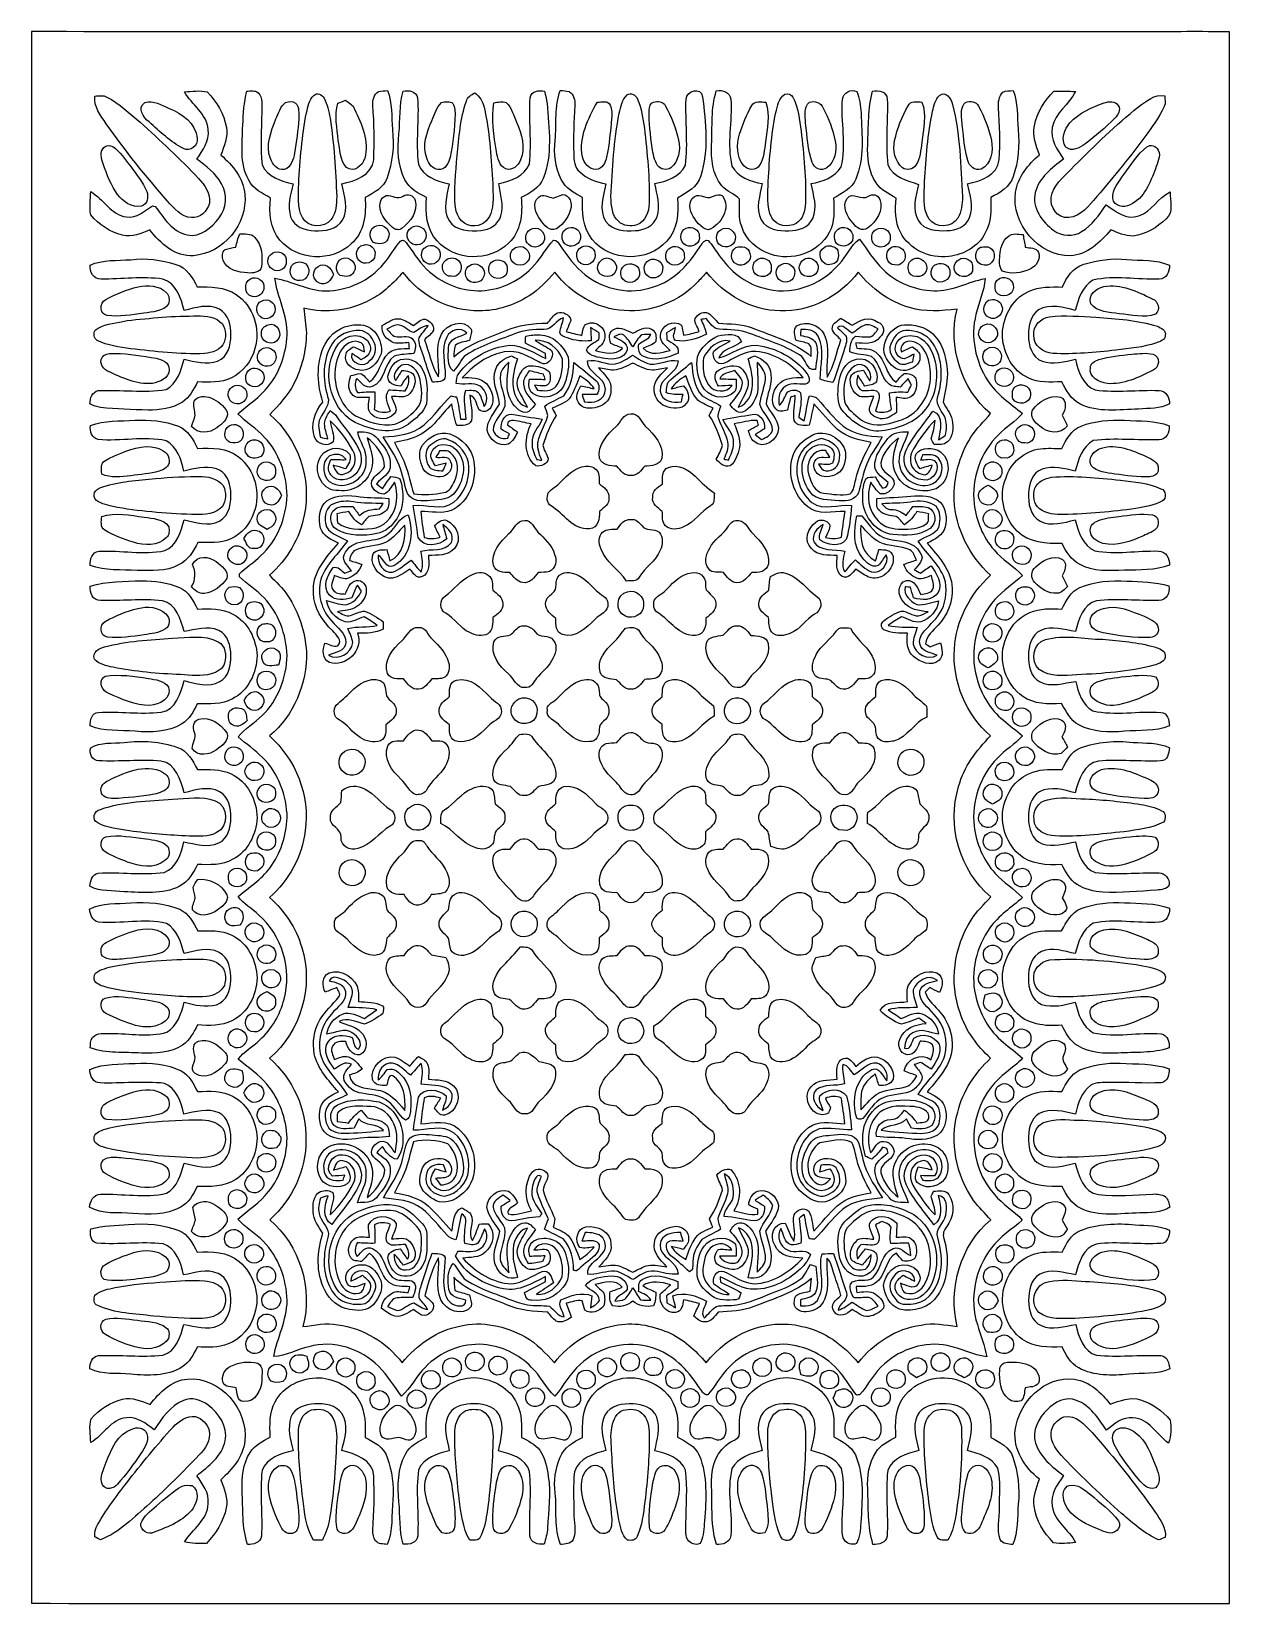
# Model space of a CAD drawing. Header units: centimetres. Extents: x -9.6 to 9.9, y -12.6 to 13.1.
import ezdxf

# ---------------------------------------------------------------- set-up
doc = ezdxf.new("R2010")
doc.units = ezdxf.units.CM
doc.header["$MEASUREMENT"] = 0
doc.layers.add('Camada 1', color=7, linetype='Continuous')

msp = doc.modelspace()

# ---------------------------------------------------------------- linework, layer by layer
at = {"layer": 'Camada 1', "color": 156}
for points, knots in [([(-9.62342, 13.06018), (-3.5814, 13.05912), (2.46027, 13.06018), (8.50194, 13.05983), (8.50194, 13.05983), (8.9662, 13.05771), (9.43081, 13.06371), (9.89507, 13.05701), (9.89507, 13.05701), (9.89717, 4.51979), (9.89541, -4.01742), (9.89576, -12.55501), (9.89576, -12.55501), (3.38912, -12.55783), (-3.11784, -12.55854), (-9.62448, -12.55465), (-9.62448, -12.55465), (-9.62342, -4.01637), (-9.62554, 4.52191), (-9.62342, 13.06018)], [0, 0, 0, 0, 0.16666667, 0.16666667, 0.16666667, 0.16666667, 0.33333333, 0.33333333, 0.33333333, 0.33333333, 0.5, 0.5, 0.5, 0.5, 0.66666667, 0.66666667, 0.66666667, 0.66666667, 1, 1, 1, 1]), ([(-7.13105, 12.0791), (-7.13105, 12.0791), (-7.13105, 12.0791), (-7.13105, 12.0791), (-7.13105, 12.0791), (-7.01321, 11.86814), (-6.7638, 11.7242), (-6.74652, 11.46351), (-6.74652, 11.46351), (-6.72076, 11.27901), (-6.83753, 11.1266), (-6.92891, 10.9795), (-6.92891, 10.9795), (-6.77721, 10.86872), (-6.62164, 10.74949), (-6.52814, 10.58262), (-6.52814, 10.58262), (-6.4262, 10.41118), (-6.44277, 10.17869), (-6.56836, 10.02347), (-6.56836, 10.02347), (-6.68937, 9.86577), (-6.87175, 9.7035), (-7.08625, 9.74795), (-7.08625, 9.74795), (-7.33142, 9.7984), (-7.47218, 10.02312), (-7.6073, 10.21185), (-7.6073, 10.21185), (-7.61824, 10.21468), (-7.6401, 10.21997), (-7.65104, 10.22279), (-7.65104, 10.22279), (-7.78121, 10.13953), (-7.91068, 10.01747), (-8.07825, 10.04076), (-8.07825, 10.04076), (-8.33331, 10.07427), (-8.45114, 10.33533), (-8.65893, 10.45316), (-8.65893, 10.45316), (-8.66845, 10.32686), (-8.68045, 10.1981), (-8.66034, 10.07215), (-8.66034, 10.07215), (-8.52522, 9.91588), (-8.34495, 9.78958), (-8.14175, 9.7423), (-8.14175, 9.7423), (-7.98723, 9.70068), (-7.83554, 9.77335), (-7.69443, 9.82802), (-7.69443, 9.82802), (-7.52333, 9.6079), (-7.28415, 9.38812), (-6.985, 9.40893), (-6.985, 9.40893), (-6.50487, 9.44597), (-6.09811, 9.92363), (-6.14997, 10.40553), (-6.14997, 10.40553), (-6.16444, 10.66976), (-6.34646, 10.88354), (-6.53767, 11.049), (-6.53767, 11.049), (-6.4904, 11.19399), (-6.42196, 11.34321), (-6.44771, 11.49914), (-6.44771, 11.49914), (-6.4904, 11.71751), (-6.60435, 11.92), (-6.76027, 12.07735), (-6.76027, 12.07735), (-6.88021, 12.10874), (-7.00863, 12.08687), (-7.13105, 12.0791)], [0, 0, 0, 0, 0.05, 0.05, 0.05, 0.05, 0.1, 0.1, 0.1, 0.1, 0.15, 0.15, 0.15, 0.15, 0.2, 0.2, 0.2, 0.2, 0.25, 0.25, 0.25, 0.25, 0.3, 0.3, 0.3, 0.3, 0.35, 0.35, 0.35, 0.35, 0.4, 0.4, 0.4, 0.4, 0.45, 0.45, 0.45, 0.45, 0.5, 0.5, 0.5, 0.5, 0.55, 0.55, 0.55, 0.55, 0.6, 0.6, 0.6, 0.6, 0.65, 0.65, 0.65, 0.65, 0.7, 0.7, 0.7, 0.7, 0.75, 0.75, 0.75, 0.75, 0.8, 0.8, 0.8, 0.8, 0.85, 0.85, 0.85, 0.85, 0.9, 0.9, 0.9, 0.9, 1, 1, 1, 1]), ([(-6.11645, 12.09251), (-6.11645, 12.09251), (-6.11645, 12.09251), (-6.11645, 12.09251), (-6.11645, 12.09251), (-6.16479, 11.91153), (-6.16832, 11.72316), (-6.18277, 11.53724), (-6.18277, 11.53724), (-6.18596, 11.23773), (-6.23992, 10.91352), (-6.084, 10.63978), (-6.084, 10.63978), (-6.0138, 10.49513), (-5.86281, 10.42564), (-5.73193, 10.34732), (-5.73193, 10.34732), (-5.75415, 10.11202), (-5.7397, 9.85061), (-5.57635, 9.66363), (-5.57635, 9.66363), (-5.29342, 9.32638), (-4.73392, 9.30027), (-4.41395, 9.59979), (-4.41395, 9.59979), (-4.20193, 9.78958), (-4.16947, 10.09191), (-4.18923, 10.35966), (-4.18923, 10.35966), (-4.04529, 10.42952), (-3.88937, 10.51665), (-3.83117, 10.67611), (-3.83117, 10.67611), (-3.74368, 10.92764), (-3.7091, 11.20034), (-3.74473, 11.46492), (-3.74473, 11.46492), (-3.75742, 11.67765), (-3.74402, 11.89743), (-3.82376, 12.09992), (-3.82376, 12.09992), (-3.87244, 12.09639), (-3.92148, 12.09604), (-3.96875, 12.08369), (-3.96875, 12.08369), (-4.04741, 12.03854), (-4.06717, 11.9394), (-4.0633, 11.8558), (-4.0633, 11.8558), (-4.03895, 11.56193), (-4.03647, 11.2663), (-4.04847, 10.97209), (-4.04847, 10.97209), (-4.07353, 10.72197), (-4.35539, 10.62531), (-4.56635, 10.5805), (-4.56635, 10.5805), (-4.52649, 10.38859), (-4.45065, 10.17376), (-4.55541, 9.98889), (-4.55541, 9.98889), (-4.64643, 9.83332), (-4.84645, 9.80757), (-5.00979, 9.81674), (-5.00979, 9.81674), (-5.16714, 9.81392), (-5.34916, 9.88201), (-5.40244, 10.04322), (-5.40244, 10.04322), (-5.45465, 10.22067), (-5.4049, 10.40482), (-5.36327, 10.57839), (-5.36327, 10.57839), (-5.55237, 10.62566), (-5.7859, 10.68916), (-5.86563, 10.88777), (-5.86563, 10.88777), (-5.90125, 11.17247), (-5.87728, 11.46174), (-5.87304, 11.7482), (-5.87304, 11.7482), (-5.87375, 11.85474), (-5.8487, 11.98138), (-5.93195, 12.0657), (-5.93195, 12.0657), (-5.98275, 12.10909), (-6.05542, 12.09004), (-6.11645, 12.09251)], [0, 0, 0, 0, 0.04347826, 0.04347826, 0.04347826, 0.04347826, 0.08695652, 0.08695652, 0.08695652, 0.08695652, 0.13043478, 0.13043478, 0.13043478, 0.13043478, 0.17391304, 0.17391304, 0.17391304, 0.17391304, 0.2173913, 0.2173913, 0.2173913, 0.2173913, 0.26086957, 0.26086957, 0.26086957, 0.26086957, 0.30434783, 0.30434783, 0.30434783, 0.30434783, 0.34782609, 0.34782609, 0.34782609, 0.34782609, 0.39130435, 0.39130435, 0.39130435, 0.39130435, 0.43478261, 0.43478261, 0.43478261, 0.43478261, 0.47826087, 0.47826087, 0.47826087, 0.47826087, 0.52173913, 0.52173913, 0.52173913, 0.52173913, 0.56521739, 0.56521739, 0.56521739, 0.56521739, 0.60869565, 0.60869565, 0.60869565, 0.60869565, 0.65217391, 0.65217391, 0.65217391, 0.65217391, 0.69565217, 0.69565217, 0.69565217, 0.69565217, 0.73913043, 0.73913043, 0.73913043, 0.73913043, 0.7826087, 0.7826087, 0.7826087, 0.7826087, 0.82608696, 0.82608696, 0.82608696, 0.82608696, 0.86956522, 0.86956522, 0.86956522, 0.86956522, 0.91304348, 0.91304348, 0.91304348, 0.91304348, 1, 1, 1, 1]), ([(-5.02532, 12.01984), (-5.02532, 12.01984), (-5.02532, 12.01984), (-5.02532, 12.01984), (-5.02532, 12.01984), (-5.10258, 11.94822), (-5.11986, 11.83675), (-5.14456, 11.73903), (-5.14456, 11.73903), (-5.21899, 11.35768), (-5.24686, 10.96926), (-5.27085, 10.58227), (-5.27085, 10.58227), (-5.2719, 10.39847), (-5.30224, 10.19915), (-5.20982, 10.03053), (-5.20982, 10.03053), (-5.1188, 9.86508), (-4.85493, 9.85061), (-4.74203, 9.99983), (-4.74203, 9.99983), (-4.66054, 10.1039), (-4.65666, 10.24431), (-4.65101, 10.3706), (-4.65101, 10.3706), (-4.66794, 10.79853), (-4.6937, 11.2268), (-4.76003, 11.65048), (-4.76003, 11.65048), (-4.78189, 11.7609), (-4.80272, 11.87414), (-4.85527, 11.97504), (-4.85527, 11.97504), (-4.88702, 12.03325), (-4.97311, 12.08334), (-5.02532, 12.01984)], [0, 0, 0, 0, 0.1, 0.1, 0.1, 0.1, 0.2, 0.2, 0.2, 0.2, 0.3, 0.3, 0.3, 0.3, 0.4, 0.4, 0.4, 0.4, 0.5, 0.5, 0.5, 0.5, 0.6, 0.6, 0.6, 0.6, 0.7, 0.7, 0.7, 0.7, 0.8, 0.8, 0.8, 0.8, 1, 1, 1, 1]), ([(-3.57116, 12.08933), (-3.57116, 12.08933), (-3.57116, 12.08933), (-3.57116, 12.08933), (-3.57116, 12.08933), (-3.63607, 11.86321), (-3.6135, 11.62614), (-3.63819, 11.39472), (-3.63819, 11.39472), (-3.65831, 11.14248), (-3.66077, 10.87402), (-3.53942, 10.64401), (-3.53942, 10.64401), (-3.46674, 10.50466), (-3.32351, 10.42564), (-3.1884, 10.35685), (-3.1884, 10.35685), (-3.20957, 10.11166), (-3.19017, 9.83932), (-3.01625, 9.64847), (-3.01625, 9.64847), (-2.72274, 9.32003), (-2.1657, 9.30557), (-1.85173, 9.61213), (-1.85173, 9.61213), (-1.65064, 9.80157), (-1.6189, 10.09438), (-1.64499, 10.35543), (-1.64499, 10.35543), (-1.50424, 10.42846), (-1.34972, 10.51171), (-1.28588, 10.66623), (-1.28588, 10.66623), (-1.13171, 11.05746), (-1.19379, 11.48256), (-1.22237, 11.88966), (-1.22237, 11.88966), (-1.23225, 11.95669), (-1.24882, 12.02231), (-1.26293, 12.08827), (-1.26293, 12.08827), (-1.35361, 12.1105), (-1.48025, 12.09462), (-1.49895, 11.98421), (-1.49895, 11.98421), (-1.524, 11.62438), (-1.46897, 11.26172), (-1.51129, 10.90259), (-1.51129, 10.90259), (-1.58855, 10.70504), (-1.81575, 10.61966), (-2.00978, 10.5865), (-2.00978, 10.5865), (-1.99073, 10.41223), (-1.92122, 10.23479), (-1.9745, 10.0598), (-1.9745, 10.0598), (-2.01824, 9.92011), (-2.15793, 9.83014), (-2.30046, 9.82132), (-2.30046, 9.82132), (-2.48284, 9.80369), (-2.71039, 9.80863), (-2.82081, 9.98149), (-2.82081, 9.98149), (-2.93616, 10.16564), (-2.8508, 10.38647), (-2.82046, 10.58227), (-2.82046, 10.58227), (-3.01449, 10.62108), (-3.2466, 10.70045), (-3.32034, 10.90295), (-3.32034, 10.90295), (-3.3662, 11.26137), (-3.30799, 11.62438), (-3.33304, 11.98386), (-3.33304, 11.98386), (-3.35421, 12.09181), (-3.48014, 12.11121), (-3.57116, 12.08933)], [0, 0, 0, 0, 0.04761905, 0.04761905, 0.04761905, 0.04761905, 0.0952381, 0.0952381, 0.0952381, 0.0952381, 0.14285714, 0.14285714, 0.14285714, 0.14285714, 0.19047619, 0.19047619, 0.19047619, 0.19047619, 0.23809524, 0.23809524, 0.23809524, 0.23809524, 0.28571429, 0.28571429, 0.28571429, 0.28571429, 0.33333333, 0.33333333, 0.33333333, 0.33333333, 0.38095238, 0.38095238, 0.38095238, 0.38095238, 0.42857143, 0.42857143, 0.42857143, 0.42857143, 0.47619048, 0.47619048, 0.47619048, 0.47619048, 0.52380952, 0.52380952, 0.52380952, 0.52380952, 0.57142857, 0.57142857, 0.57142857, 0.57142857, 0.61904762, 0.61904762, 0.61904762, 0.61904762, 0.66666667, 0.66666667, 0.66666667, 0.66666667, 0.71428571, 0.71428571, 0.71428571, 0.71428571, 0.76190476, 0.76190476, 0.76190476, 0.76190476, 0.80952381, 0.80952381, 0.80952381, 0.80952381, 0.85714286, 0.85714286, 0.85714286, 0.85714286, 0.9047619, 0.9047619, 0.9047619, 0.9047619, 1, 1, 1, 1]), ([(-2.53894, 11.92636), (-2.53894, 11.92636), (-2.53894, 11.92636), (-2.53894, 11.92636), (-2.53894, 11.92636), (-2.64195, 11.64237), (-2.65465, 11.33651), (-2.68993, 11.03947), (-2.68993, 11.03947), (-2.70862, 10.75831), (-2.74813, 10.47608), (-2.7178, 10.19457), (-2.7178, 10.19457), (-2.70262, 10.03652), (-2.57069, 9.87459), (-2.39888, 9.89824), (-2.39888, 9.89824), (-2.2606, 9.89083), (-2.15582, 10.01571), (-2.12689, 10.14059), (-2.12689, 10.14059), (-2.08738, 10.30887), (-2.10855, 10.48384), (-2.11208, 10.65494), (-2.11208, 10.65494), (-2.14207, 11.04723), (-2.159, 11.4441), (-2.25071, 11.82828), (-2.25071, 11.82828), (-2.26905, 11.92353), (-2.32445, 12.00432), (-2.39888, 12.06464), (-2.39888, 12.06464), (-2.45604, 12.03007), (-2.52201, 11.99727), (-2.53894, 11.92636)], [0, 0, 0, 0, 0.1, 0.1, 0.1, 0.1, 0.2, 0.2, 0.2, 0.2, 0.3, 0.3, 0.3, 0.3, 0.4, 0.4, 0.4, 0.4, 0.5, 0.5, 0.5, 0.5, 0.6, 0.6, 0.6, 0.6, 0.7, 0.7, 0.7, 0.7, 0.8, 0.8, 0.8, 0.8, 1, 1, 1, 1]), ([(-1.00824, 12.10168), (-1.00824, 12.10168), (-1.00824, 12.10168), (-1.00824, 12.10168), (-1.00824, 12.10168), (-1.10737, 11.84168), (-1.06539, 11.55981), (-1.09044, 11.28924), (-1.09044, 11.28924), (-1.11831, 11.07369), (-1.08937, 10.8465), (-0.99272, 10.65071), (-0.99272, 10.65071), (-0.92392, 10.50783), (-0.78034, 10.42775), (-0.64416, 10.35966), (-0.64416, 10.35966), (-0.65758, 10.12295), (-0.6424, 9.86508), (-0.48682, 9.67245), (-0.48682, 9.67245), (-0.19402, 9.31086), (0.41768, 9.2964), (0.72636, 9.64599), (0.72636, 9.64599), (0.90523, 9.83156), (0.92216, 10.1032), (0.89923, 10.34626), (0.89923, 10.34626), (1.05127, 10.43587), (1.23225, 10.52617), (1.28023, 10.71279), (1.28023, 10.71279), (1.40899, 11.12801), (1.36806, 11.57569), (1.30739, 11.99902), (1.30739, 11.99902), (1.2975, 12.16836), (1.04104, 12.10168), (1.0421, 11.9581), (1.0421, 11.9581), (1.02729, 11.60073), (1.07631, 11.2409), (1.03292, 10.88495), (1.03292, 10.88495), (0.9465, 10.69445), (0.72319, 10.61966), (0.53162, 10.58403), (0.53162, 10.58403), (0.56832, 10.40765), (0.6223, 10.22244), (0.56868, 10.04358), (0.56868, 10.04358), (0.51681, 9.89753), (0.35913, 9.8192), (0.21096, 9.81816), (0.21096, 9.81816), (0.0448, 9.80863), (-0.15945, 9.81533), (-0.26387, 9.96738), (-0.26387, 9.96738), (-0.38876, 10.15294), (-0.30973, 10.38119), (-0.26458, 10.57909), (-0.26458, 10.57909), (-0.41839, 10.61332), (-0.57714, 10.66058), (-0.69179, 10.77488), (-0.69179, 10.77488), (-0.77998, 10.84721), (-0.78809, 10.96997), (-0.78987, 11.07545), (-0.78987, 11.07545), (-0.79199, 11.33545), (-0.7934, 11.59651), (-0.76941, 11.8558), (-0.76941, 11.8558), (-0.76658, 11.9387), (-0.78634, 12.0396), (-0.86465, 12.08334), (-0.86465, 12.08334), (-0.91157, 12.09569), (-0.96061, 12.09709), (-1.00824, 12.10168)], [0, 0, 0, 0, 0.04545455, 0.04545455, 0.04545455, 0.04545455, 0.09090909, 0.09090909, 0.09090909, 0.09090909, 0.13636364, 0.13636364, 0.13636364, 0.13636364, 0.18181818, 0.18181818, 0.18181818, 0.18181818, 0.22727273, 0.22727273, 0.22727273, 0.22727273, 0.27272727, 0.27272727, 0.27272727, 0.27272727, 0.31818182, 0.31818182, 0.31818182, 0.31818182, 0.36363636, 0.36363636, 0.36363636, 0.36363636, 0.40909091, 0.40909091, 0.40909091, 0.40909091, 0.45454545, 0.45454545, 0.45454545, 0.45454545, 0.5, 0.5, 0.5, 0.5, 0.54545455, 0.54545455, 0.54545455, 0.54545455, 0.59090909, 0.59090909, 0.59090909, 0.59090909, 0.63636364, 0.63636364, 0.63636364, 0.63636364, 0.68181818, 0.68181818, 0.68181818, 0.68181818, 0.72727273, 0.72727273, 0.72727273, 0.72727273, 0.77272727, 0.77272727, 0.77272727, 0.77272727, 0.81818182, 0.81818182, 0.81818182, 0.81818182, 0.86363636, 0.86363636, 0.86363636, 0.86363636, 0.90909091, 0.90909091, 0.90909091, 0.90909091, 1, 1, 1, 1]), ([(0.08149, 12.03042), (0.08149, 12.03042), (0.08149, 12.03042), (0.08149, 12.03042), (0.08149, 12.03042), (-0.00316, 11.95563), (-0.02117, 11.83498), (-0.04867, 11.73127), (-0.04867, 11.73127), (-0.13582, 11.28254), (-0.15909, 10.82498), (-0.18274, 10.3699), (-0.18274, 10.3699), (-0.17744, 10.22949), (-0.16898, 10.06404), (-0.05644, 9.96349), (-0.05644, 9.96349), (0.02222, 9.88942), (0.14111, 9.88553), (0.24058, 9.91058), (0.24058, 9.91058), (0.37958, 9.96597), (0.43709, 10.12542), (0.44062, 10.26442), (0.44062, 10.26442), (0.45049, 10.67258), (0.40781, 11.07969), (0.36264, 11.48468), (0.36264, 11.48468), (0.33619, 11.6459), (0.31962, 11.81347), (0.24799, 11.96199), (0.24799, 11.96199), (0.22436, 12.02337), (0.1397, 12.07523), (0.08149, 12.03042)], [0, 0, 0, 0, 0.1, 0.1, 0.1, 0.1, 0.2, 0.2, 0.2, 0.2, 0.3, 0.3, 0.3, 0.3, 0.4, 0.4, 0.4, 0.4, 0.5, 0.5, 0.5, 0.5, 0.6, 0.6, 0.6, 0.6, 0.7, 0.7, 0.7, 0.7, 0.8, 0.8, 0.8, 0.8, 1, 1, 1, 1]), ([(1.53353, 12.09498), (1.53353, 12.09498), (1.53353, 12.09498), (1.53353, 12.09498), (1.53353, 12.09498), (1.44463, 11.81135), (1.4725, 11.51078), (1.45732, 11.21833), (1.45732, 11.21833), (1.44497, 10.98655), (1.47109, 10.73432), (1.62382, 10.54876), (1.62382, 10.54876), (1.69932, 10.4521), (1.83198, 10.42423), (1.90994, 10.33285), (1.90994, 10.33285), (1.91981, 10.18258), (1.89301, 10.02629), (1.94734, 9.88201), (1.94734, 9.88201), (2.01824, 9.66752), (2.20169, 9.50348), (2.4144, 9.43504), (2.4144, 9.43504), (2.76153, 9.30875), (3.20004, 9.45338), (3.37431, 9.78675), (3.37431, 9.78675), (3.46779, 9.9568), (3.45086, 10.15682), (3.44523, 10.34379), (3.44523, 10.34379), (3.57893, 10.42916), (3.74227, 10.49901), (3.80646, 10.65565), (3.80646, 10.65565), (3.9504, 10.99784), (3.90489, 11.37637), (3.89254, 11.73691), (3.89254, 11.73691), (3.87879, 11.85368), (3.87419, 11.97645), (3.82269, 12.08405), (3.82269, 12.08405), (3.72533, 12.13449), (3.60469, 12.06535), (3.5888, 11.95846), (3.5888, 11.95846), (3.56022, 11.59157), (3.66112, 11.21762), (3.56799, 10.85638), (3.56799, 10.85638), (3.46957, 10.68492), (3.26354, 10.61861), (3.08081, 10.58298), (3.08081, 10.58298), (3.11291, 10.39741), (3.19122, 10.19951), (3.10479, 10.01676), (3.10479, 10.01676), (3.04446, 9.86401), (2.86597, 9.81533), (2.71673, 9.81639), (2.71673, 9.81639), (2.55376, 9.80828), (2.35126, 9.83509), (2.26625, 9.99419), (2.26625, 9.99419), (2.16853, 10.18151), (2.24579, 10.39142), (2.28211, 10.58368), (2.28211, 10.58368), (2.09585, 10.61825), (1.87959, 10.6874), (1.78929, 10.86908), (1.78929, 10.86908), (1.70003, 11.22715), (1.7967, 11.59651), (1.77341, 11.95881), (1.77341, 11.95881), (1.7526, 12.07629), (1.63971, 12.1165), (1.53353, 12.09498)], [0, 0, 0, 0, 0.04545455, 0.04545455, 0.04545455, 0.04545455, 0.09090909, 0.09090909, 0.09090909, 0.09090909, 0.13636364, 0.13636364, 0.13636364, 0.13636364, 0.18181818, 0.18181818, 0.18181818, 0.18181818, 0.22727273, 0.22727273, 0.22727273, 0.22727273, 0.27272727, 0.27272727, 0.27272727, 0.27272727, 0.31818182, 0.31818182, 0.31818182, 0.31818182, 0.36363636, 0.36363636, 0.36363636, 0.36363636, 0.40909091, 0.40909091, 0.40909091, 0.40909091, 0.45454545, 0.45454545, 0.45454545, 0.45454545, 0.5, 0.5, 0.5, 0.5, 0.54545455, 0.54545455, 0.54545455, 0.54545455, 0.59090909, 0.59090909, 0.59090909, 0.59090909, 0.63636364, 0.63636364, 0.63636364, 0.63636364, 0.68181818, 0.68181818, 0.68181818, 0.68181818, 0.72727273, 0.72727273, 0.72727273, 0.72727273, 0.77272727, 0.77272727, 0.77272727, 0.77272727, 0.81818182, 0.81818182, 0.81818182, 0.81818182, 0.86363636, 0.86363636, 0.86363636, 0.86363636, 0.90909091, 0.90909091, 0.90909091, 0.90909091, 1, 1, 1, 1]), ([(2.65041, 12.04207), (2.65041, 12.04207), (2.65041, 12.04207), (2.65041, 12.04207), (2.65041, 12.04207), (2.55023, 11.9768), (2.53188, 11.84909), (2.50401, 11.74221), (2.50401, 11.74221), (2.42639, 11.37355), (2.40242, 10.99608), (2.37949, 10.62108), (2.37949, 10.62108), (2.37808, 10.42352), (2.33997, 10.20867), (2.43981, 10.02735), (2.43981, 10.02735), (2.51388, 9.89083), (2.70651, 9.86049), (2.83457, 9.93527), (2.83457, 9.93527), (2.94498, 10.00337), (2.98343, 10.14271), (2.98696, 10.26548), (2.98696, 10.26548), (2.99755, 10.65847), (2.96333, 11.05111), (2.91535, 11.44093), (2.91535, 11.44093), (2.88819, 11.62685), (2.87408, 11.82369), (2.77988, 11.9902), (2.77988, 11.9902), (2.75872, 12.04347), (2.6998, 12.053), (2.65041, 12.04207)], [0, 0, 0, 0, 0.1, 0.1, 0.1, 0.1, 0.2, 0.2, 0.2, 0.2, 0.3, 0.3, 0.3, 0.3, 0.4, 0.4, 0.4, 0.4, 0.5, 0.5, 0.5, 0.5, 0.6, 0.6, 0.6, 0.6, 0.7, 0.7, 0.7, 0.7, 0.8, 0.8, 0.8, 0.8, 1, 1, 1, 1]), ([(4.07811, 12.09286), (4.07811, 12.09286), (4.07811, 12.09286), (4.07811, 12.09286), (4.07811, 12.09286), (4.00685, 11.80676), (4.0146, 11.51008), (4.0012, 11.21762), (4.0012, 11.21762), (3.99204, 11.00419), (4.01567, 10.77665), (4.13807, 10.59532), (4.13807, 10.59532), (4.21428, 10.4775), (4.34657, 10.41858), (4.46229, 10.34768), (4.46229, 10.34768), (4.44958, 10.1607), (4.44465, 9.96209), (4.53495, 9.7917), (4.53495, 9.7917), (4.67676, 9.50806), (5.01438, 9.35884), (5.32236, 9.39482), (5.32236, 9.39482), (5.5626, 9.42586), (5.80672, 9.55569), (5.9175, 9.77935), (5.9175, 9.77935), (6.01486, 9.95609), (6.0131, 10.16316), (6.00674, 10.35897), (6.00674, 10.35897), (6.15738, 10.4334), (6.31895, 10.52971), (6.37292, 10.69975), (6.37292, 10.69975), (6.45371, 10.94493), (6.47912, 11.2088), (6.45195, 11.46563), (6.45195, 11.46563), (6.43854, 11.678), (6.44735, 11.89637), (6.37292, 12.09957), (6.37292, 12.09957), (6.31577, 12.09393), (6.25439, 12.10027), (6.20289, 12.0724), (6.20289, 12.0724), (6.13692, 12.00714), (6.12668, 11.90837), (6.13056, 11.82017), (6.13056, 11.82017), (6.14856, 11.5383), (6.16408, 11.25466), (6.14327, 10.97244), (6.14327, 10.97244), (6.12174, 10.7202), (5.83847, 10.62319), (5.6268, 10.5805), (5.6268, 10.5805), (5.66313, 10.40236), (5.73687, 10.21185), (5.66137, 10.0337), (5.66137, 10.0337), (5.60809, 9.88306), (5.43984, 9.81568), (5.29059, 9.81745), (5.29059, 9.81745), (5.12655, 9.80828), (4.92512, 9.8238), (4.82776, 9.97691), (4.82776, 9.97691), (4.71487, 10.15823), (4.7893, 10.37942), (4.83059, 10.57168), (4.83059, 10.57168), (4.64609, 10.63342), (4.40865, 10.68669), (4.33, 10.88777), (4.33, 10.88777), (4.28378, 11.24302), (4.33492, 11.60321), (4.3187, 11.95987), (4.3187, 11.95987), (4.31236, 12.08757), (4.17971, 12.1098), (4.07811, 12.09286)], [0, 0, 0, 0, 0.04347826, 0.04347826, 0.04347826, 0.04347826, 0.08695652, 0.08695652, 0.08695652, 0.08695652, 0.13043478, 0.13043478, 0.13043478, 0.13043478, 0.17391304, 0.17391304, 0.17391304, 0.17391304, 0.2173913, 0.2173913, 0.2173913, 0.2173913, 0.26086957, 0.26086957, 0.26086957, 0.26086957, 0.30434783, 0.30434783, 0.30434783, 0.30434783, 0.34782609, 0.34782609, 0.34782609, 0.34782609, 0.39130435, 0.39130435, 0.39130435, 0.39130435, 0.43478261, 0.43478261, 0.43478261, 0.43478261, 0.47826087, 0.47826087, 0.47826087, 0.47826087, 0.52173913, 0.52173913, 0.52173913, 0.52173913, 0.56521739, 0.56521739, 0.56521739, 0.56521739, 0.60869565, 0.60869565, 0.60869565, 0.60869565, 0.65217391, 0.65217391, 0.65217391, 0.65217391, 0.69565217, 0.69565217, 0.69565217, 0.69565217, 0.73913043, 0.73913043, 0.73913043, 0.73913043, 0.7826087, 0.7826087, 0.7826087, 0.7826087, 0.82608696, 0.82608696, 0.82608696, 0.82608696, 0.86956522, 0.86956522, 0.86956522, 0.86956522, 0.91304348, 0.91304348, 0.91304348, 0.91304348, 1, 1, 1, 1]), ([(5.17065, 12.01807), (5.17065, 12.01807), (5.17065, 12.01807), (5.17065, 12.01807), (5.17065, 12.01807), (5.09656, 11.95528), (5.08282, 11.85227), (5.05812, 11.76408), (5.05812, 11.76408), (4.97592, 11.38731), (4.95477, 11.00101), (4.92653, 10.6179), (4.92653, 10.6179), (4.9276, 10.41541), (4.88314, 10.19033), (4.99921, 10.01006), (4.99921, 10.01006), (5.10292, 9.8499), (5.37138, 9.86225), (5.46946, 10.02205), (5.46946, 10.02205), (5.53084, 10.12648), (5.54143, 10.25172), (5.54636, 10.37025), (5.54636, 10.37025), (5.51532, 10.87296), (5.51108, 11.38449), (5.38127, 11.87414), (5.38127, 11.87414), (5.36151, 11.96445), (5.2712, 12.11226), (5.17065, 12.01807)], [0, 0, 0, 0, 0.11111111, 0.11111111, 0.11111111, 0.11111111, 0.22222222, 0.22222222, 0.22222222, 0.22222222, 0.33333333, 0.33333333, 0.33333333, 0.33333333, 0.44444444, 0.44444444, 0.44444444, 0.44444444, 0.55555556, 0.55555556, 0.55555556, 0.55555556, 0.66666667, 0.66666667, 0.66666667, 0.66666667, 0.77777778, 0.77777778, 0.77777778, 0.77777778, 1, 1, 1, 1]), ([(7.03367, 12.0904), (7.03367, 12.0904), (7.03367, 12.0904), (7.03367, 12.0904), (7.03367, 12.0904), (6.88552, 11.93129), (6.75674, 11.74432), (6.71688, 11.52701), (6.71688, 11.52701), (6.68443, 11.36332), (6.74193, 11.20352), (6.79908, 11.05288), (6.79908, 11.05288), (6.61458, 10.89342), (6.44842, 10.69199), (6.40997, 10.44398), (6.40997, 10.44398), (6.33835, 9.93527), (6.78215, 9.40082), (7.3025, 9.40928), (7.3025, 9.40928), (7.58542, 9.41492), (7.79144, 9.63083), (7.96183, 9.8312), (7.96183, 9.8312), (8.0772, 9.78252), (8.19679, 9.72431), (8.32555, 9.72961), (8.32555, 9.72961), (8.53086, 9.75465), (8.71643, 9.86719), (8.86283, 10.00936), (8.86283, 10.00936), (8.99266, 10.1166), (8.92457, 10.30323), (8.92703, 10.44786), (8.92703, 10.44786), (8.73125, 10.35614), (8.63247, 10.12895), (8.41903, 10.06016), (8.41903, 10.06016), (8.21831, 9.97937), (8.04226, 10.13389), (7.88528, 10.23654), (7.88528, 10.23654), (7.77346, 10.07497), (7.65986, 9.90317), (7.487, 9.80087), (7.487, 9.80087), (7.35012, 9.71479), (7.16244, 9.72361), (7.03438, 9.82203), (7.03438, 9.82203), (6.84106, 9.9575), (6.66962, 10.19174), (6.73064, 10.43939), (6.73064, 10.43939), (6.79484, 10.6814), (7.00088, 10.84015), (7.1903, 10.98408), (7.1903, 10.98408), (7.09083, 11.13825), (6.96806, 11.30546), (7.00792, 11.50055), (7.00792, 11.50055), (7.05202, 11.74184), (7.28451, 11.87309), (7.38752, 12.08228), (7.38752, 12.08228), (7.26968, 12.09216), (7.1515, 12.09145), (7.03367, 12.0904)], [0, 0, 0, 0, 0.05263158, 0.05263158, 0.05263158, 0.05263158, 0.10526316, 0.10526316, 0.10526316, 0.10526316, 0.15789474, 0.15789474, 0.15789474, 0.15789474, 0.21052632, 0.21052632, 0.21052632, 0.21052632, 0.26315789, 0.26315789, 0.26315789, 0.26315789, 0.31578947, 0.31578947, 0.31578947, 0.31578947, 0.36842105, 0.36842105, 0.36842105, 0.36842105, 0.42105263, 0.42105263, 0.42105263, 0.42105263, 0.47368421, 0.47368421, 0.47368421, 0.47368421, 0.52631579, 0.52631579, 0.52631579, 0.52631579, 0.57894737, 0.57894737, 0.57894737, 0.57894737, 0.63157895, 0.63157895, 0.63157895, 0.63157895, 0.68421053, 0.68421053, 0.68421053, 0.68421053, 0.73684211, 0.73684211, 0.73684211, 0.73684211, 0.78947368, 0.78947368, 0.78947368, 0.78947368, 0.84210526, 0.84210526, 0.84210526, 0.84210526, 0.89473684, 0.89473684, 0.89473684, 0.89473684, 1, 1, 1, 1]), ([(8.4148, 11.83463), (8.4148, 11.83463), (8.4148, 11.83463), (8.4148, 11.83463), (8.4148, 11.83463), (8.04016, 11.54253), (7.70573, 11.20352), (7.36564, 10.87331), (7.36564, 10.87331), (7.23759, 10.73185), (7.07248, 10.61049), (7.0051, 10.42599), (7.0051, 10.42599), (6.94655, 10.26795), (7.03721, 10.06756), (7.20724, 10.03265), (7.20724, 10.03265), (7.41009, 10.00019), (7.5632, 10.17023), (7.68173, 10.31028), (7.68173, 10.31028), (7.96678, 10.63872), (8.24052, 10.97702), (8.50229, 11.32451), (8.50229, 11.32451), (8.62117, 11.49103), (8.74818, 11.65472), (8.83355, 11.84168), (8.83355, 11.84168), (8.86001, 11.89672), (8.84414, 11.9581), (8.84202, 12.01596), (8.84202, 12.01596), (8.67339, 12.0463), (8.53968, 11.92742), (8.4148, 11.83463)], [0, 0, 0, 0, 0.1, 0.1, 0.1, 0.1, 0.2, 0.2, 0.2, 0.2, 0.3, 0.3, 0.3, 0.3, 0.4, 0.4, 0.4, 0.4, 0.5, 0.5, 0.5, 0.5, 0.6, 0.6, 0.6, 0.6, 0.7, 0.7, 0.7, 0.7, 0.8, 0.8, 0.8, 0.8, 1, 1, 1, 1]), ([(-8.59013, 12.01067), (-8.59013, 12.01067), (-8.59013, 12.01067), (-8.59013, 12.01067), (-8.59013, 12.01067), (-8.61695, 11.8364), (-8.49559, 11.69493), (-8.40775, 11.5584), (-8.40775, 11.5584), (-8.09942, 11.12026), (-7.76286, 10.70256), (-7.40974, 10.30005), (-7.40974, 10.30005), (-7.30037, 10.18751), (-7.18925, 10.03617), (-7.01815, 10.02947), (-7.01815, 10.02947), (-6.87528, 10.01112), (-6.76063, 10.13988), (-6.72429, 10.26583), (-6.72429, 10.26583), (-6.70382, 10.42105), (-6.80437, 10.55722), (-6.90104, 10.66729), (-6.90104, 10.66729), (-7.20443, 10.9869), (-7.52651, 11.28853), (-7.85318, 11.58416), (-7.85318, 11.58416), (-8.02852, 11.7288), (-8.19361, 11.89073), (-8.39716, 11.99479), (-8.39716, 11.99479), (-8.45608, 12.03042), (-8.52628, 12.01173), (-8.59013, 12.01067)], [0, 0, 0, 0, 0.1, 0.1, 0.1, 0.1, 0.2, 0.2, 0.2, 0.2, 0.3, 0.3, 0.3, 0.3, 0.4, 0.4, 0.4, 0.4, 0.5, 0.5, 0.5, 0.5, 0.6, 0.6, 0.6, 0.6, 0.7, 0.7, 0.7, 0.7, 0.8, 0.8, 0.8, 0.8, 1, 1, 1, 1]), ([(-7.77733, 11.90766), (-7.77733, 11.90766), (-7.77733, 11.90766), (-7.77733, 11.90766), (-7.77733, 11.90766), (-7.90963, 11.81206), (-7.80097, 11.66565), (-7.70924, 11.58839), (-7.70924, 11.58839), (-7.53285, 11.43353), (-7.3607, 11.26348), (-7.15044, 11.15518), (-7.15044, 11.15518), (-7.03721, 11.09345), (-6.90527, 11.20281), (-6.9275, 11.32522), (-6.9275, 11.32522), (-6.94548, 11.57181), (-7.17444, 11.71927), (-7.37975, 11.80994), (-7.37975, 11.80994), (-7.50429, 11.86427), (-7.63588, 11.94469), (-7.77733, 11.90766)], [0, 0, 0, 0, 0.14285714, 0.14285714, 0.14285714, 0.14285714, 0.28571429, 0.28571429, 0.28571429, 0.28571429, 0.42857143, 0.42857143, 0.42857143, 0.42857143, 0.57142857, 0.57142857, 0.57142857, 0.57142857, 0.71428571, 0.71428571, 0.71428571, 0.71428571, 1, 1, 1, 1]), ([(-5.48428, 11.90519), (-5.48428, 11.90519), (-5.48428, 11.90519), (-5.48428, 11.90519), (-5.48428, 11.90519), (-5.57035, 11.8431), (-5.59647, 11.72915), (-5.64232, 11.63778), (-5.64232, 11.63778), (-5.72065, 11.43599), (-5.81625, 11.20598), (-5.73193, 10.99114), (-5.73193, 10.99114), (-5.69595, 10.90118), (-5.61833, 10.79041), (-5.5065, 10.81617), (-5.5065, 10.81617), (-5.38902, 10.84403), (-5.35975, 10.97844), (-5.33822, 11.08004), (-5.33822, 11.08004), (-5.30613, 11.26596), (-5.28038, 11.45363), (-5.27085, 11.64201), (-5.27085, 11.64201), (-5.27227, 11.72809), (-5.25322, 11.83145), (-5.32341, 11.89707), (-5.32341, 11.89707), (-5.36999, 11.93165), (-5.43312, 11.92212), (-5.48428, 11.90519)], [0, 0, 0, 0, 0.11111111, 0.11111111, 0.11111111, 0.11111111, 0.22222222, 0.22222222, 0.22222222, 0.22222222, 0.33333333, 0.33333333, 0.33333333, 0.33333333, 0.44444444, 0.44444444, 0.44444444, 0.44444444, 0.55555556, 0.55555556, 0.55555556, 0.55555556, 0.66666667, 0.66666667, 0.66666667, 0.66666667, 0.77777778, 0.77777778, 0.77777778, 0.77777778, 1, 1, 1, 1]), ([(-4.63267, 11.89389), (-4.63267, 11.89389), (-4.63267, 11.89389), (-4.63267, 11.89389), (-4.63267, 11.89389), (-4.69511, 11.69634), (-4.64149, 11.48961), (-4.62562, 11.28888), (-4.62562, 11.28888), (-4.59527, 11.14107), (-4.60409, 10.96504), (-4.49367, 10.84862), (-4.49367, 10.84862), (-4.37339, 10.75196), (-4.22909, 10.87508), (-4.19452, 10.99643), (-4.19452, 10.99643), (-4.11551, 11.27372), (-4.24638, 11.54923), (-4.35997, 11.79653), (-4.35997, 11.79653), (-4.38467, 11.86673), (-4.45028, 11.90342), (-4.50885, 11.94152), (-4.50885, 11.94152), (-4.55012, 11.9253), (-4.59139, 11.90941), (-4.63267, 11.89389)], [0, 0, 0, 0, 0.125, 0.125, 0.125, 0.125, 0.25, 0.25, 0.25, 0.25, 0.375, 0.375, 0.375, 0.375, 0.5, 0.5, 0.5, 0.5, 0.625, 0.625, 0.625, 0.625, 0.75, 0.75, 0.75, 0.75, 1, 1, 1, 1]), ([(-2.94286, 11.90554), (-2.94286, 11.90554), (-2.94286, 11.90554), (-2.94286, 11.90554), (-2.94286, 11.90554), (-3.02718, 11.82722), (-3.05647, 11.71045), (-3.10409, 11.60921), (-3.10409, 11.60921), (-3.18169, 11.418), (-3.26178, 11.20034), (-3.18487, 10.99572), (-3.18487, 10.99572), (-3.15207, 10.91599), (-3.09562, 10.81617), (-2.99755, 10.81546), (-2.99755, 10.81546), (-2.8843, 10.80028), (-2.82292, 10.92234), (-2.80387, 11.01548), (-2.80387, 11.01548), (-2.7566, 11.24514), (-2.72625, 11.47938), (-2.72308, 11.71398), (-2.72308, 11.71398), (-2.72555, 11.78101), (-2.72274, 11.85932), (-2.77671, 11.90801), (-2.77671, 11.90801), (-2.83138, 11.92106), (-2.8896, 11.92388), (-2.94286, 11.90554)], [0, 0, 0, 0, 0.11111111, 0.11111111, 0.11111111, 0.11111111, 0.22222222, 0.22222222, 0.22222222, 0.22222222, 0.33333333, 0.33333333, 0.33333333, 0.33333333, 0.44444444, 0.44444444, 0.44444444, 0.44444444, 0.55555556, 0.55555556, 0.55555556, 0.55555556, 0.66666667, 0.66666667, 0.66666667, 0.66666667, 0.77777778, 0.77777778, 0.77777778, 0.77777778, 1, 1, 1, 1]), ([(-2.08986, 11.90236), (-2.08986, 11.90236), (-2.08986, 11.90236), (-2.08986, 11.90236), (-2.08986, 11.90236), (-2.13465, 11.63672), (-2.08845, 11.36755), (-2.04857, 11.10438), (-2.04857, 11.10438), (-2.02671, 11.00242), (-2.00837, 10.86767), (-1.89688, 10.82533), (-1.89688, 10.82533), (-1.79246, 10.7823), (-1.69228, 10.87613), (-1.6584, 10.96926), (-1.6584, 10.96926), (-1.56739, 11.16965), (-1.64217, 11.39189), (-1.71908, 11.58416), (-1.71908, 11.58416), (-1.76954, 11.69387), (-1.80162, 11.81911), (-1.88948, 11.90625), (-1.88948, 11.90625), (-1.95509, 11.92882), (-2.02388, 11.91048), (-2.08986, 11.90236)], [0, 0, 0, 0, 0.125, 0.125, 0.125, 0.125, 0.25, 0.25, 0.25, 0.25, 0.375, 0.375, 0.375, 0.375, 0.5, 0.5, 0.5, 0.5, 0.625, 0.625, 0.625, 0.625, 0.75, 0.75, 0.75, 0.75, 1, 1, 1, 1]), ([(-0.40393, 11.9133), (-0.40393, 11.9133), (-0.40393, 11.9133), (-0.40393, 11.9133), (-0.40393, 11.9133), (-0.55457, 11.64413), (-0.70872, 11.33897), (-0.64876, 11.02112), (-0.64876, 11.02112), (-0.61665, 10.922), (-0.54222, 10.81051), (-0.42509, 10.81475), (-0.42509, 10.81475), (-0.32066, 10.82075), (-0.2741, 10.92588), (-0.25471, 11.01442), (-0.25471, 11.01442), (-0.2092, 11.22115), (-0.1919, 11.43282), (-0.1718, 11.64343), (-0.1718, 11.64343), (-0.16686, 11.7168), (-0.16121, 11.79512), (-0.19614, 11.8625), (-0.19614, 11.8625), (-0.22754, 11.94822), (-0.33513, 11.90589), (-0.40393, 11.9133)], [0, 0, 0, 0, 0.125, 0.125, 0.125, 0.125, 0.25, 0.25, 0.25, 0.25, 0.375, 0.375, 0.375, 0.375, 0.5, 0.5, 0.5, 0.5, 0.625, 0.625, 0.625, 0.625, 0.75, 0.75, 0.75, 0.75, 1, 1, 1, 1]), ([(0.51152, 11.91083), (0.51152, 11.91083), (0.51152, 11.91083), (0.51152, 11.91083), (0.51152, 11.91083), (0.4579, 11.90166), (0.44732, 11.82863), (0.43956, 11.78383), (0.43956, 11.78383), (0.42862, 11.57745), (0.46319, 11.3725), (0.48894, 11.16824), (0.48894, 11.16824), (0.50765, 11.07016), (0.51788, 10.96398), (0.5775, 10.88036), (0.5775, 10.88036), (0.62442, 10.81263), (0.72636, 10.79076), (0.79304, 10.84297), (0.79304, 10.84297), (0.92216, 10.94846), (0.95355, 11.13401), (0.92039, 11.2903), (0.92039, 11.2903), (0.877, 11.48715), (0.80398, 11.67941), (0.70309, 11.85403), (0.70309, 11.85403), (0.66674, 11.92459), (0.57962, 11.93023), (0.51152, 11.91083)], [0, 0, 0, 0, 0.11111111, 0.11111111, 0.11111111, 0.11111111, 0.22222222, 0.22222222, 0.22222222, 0.22222222, 0.33333333, 0.33333333, 0.33333333, 0.33333333, 0.44444444, 0.44444444, 0.44444444, 0.44444444, 0.55555556, 0.55555556, 0.55555556, 0.55555556, 0.66666667, 0.66666667, 0.66666667, 0.66666667, 0.77777778, 0.77777778, 0.77777778, 0.77777778, 1, 1, 1, 1]), ([(2.11101, 11.85721), (2.11101, 11.85721), (2.11101, 11.85721), (2.11101, 11.85721), (2.11101, 11.85721), (2.02388, 11.71186), (1.96673, 11.54958), (1.91416, 11.38872), (1.91416, 11.38872), (1.86548, 11.22045), (1.85737, 11.0123), (1.98366, 10.87508), (1.98366, 10.87508), (2.04823, 10.79782), (2.18369, 10.79217), (2.24013, 10.88213), (2.24013, 10.88213), (2.30998, 10.99643), (2.31386, 11.13542), (2.33749, 11.26384), (2.33749, 11.26384), (2.35549, 11.47726), (2.4144, 11.69882), (2.34138, 11.90837), (2.34138, 11.90837), (2.26342, 11.91259), (2.1583, 11.94117), (2.11101, 11.85721)], [0, 0, 0, 0, 0.125, 0.125, 0.125, 0.125, 0.25, 0.25, 0.25, 0.25, 0.375, 0.375, 0.375, 0.375, 0.5, 0.5, 0.5, 0.5, 0.625, 0.625, 0.625, 0.625, 0.75, 0.75, 0.75, 0.75, 1, 1, 1, 1]), ([(3.05047, 11.91118), (3.05047, 11.91118), (3.05047, 11.91118), (3.05047, 11.91118), (3.05047, 11.91118), (2.95592, 11.8244), (2.98343, 11.684), (2.98874, 11.5704), (2.98874, 11.5704), (3.01871, 11.35556), (3.0219, 11.1333), (3.09738, 10.92764), (3.09738, 10.92764), (3.12844, 10.83451), (3.24979, 10.77806), (3.33409, 10.8405), (3.33409, 10.8405), (3.4685, 10.93716), (3.49849, 11.1199), (3.47169, 11.27372), (3.47169, 11.27372), (3.43675, 11.46315), (3.36161, 11.64307), (3.27766, 11.81558), (3.27766, 11.81558), (3.2399, 11.90448), (3.13972, 11.94046), (3.05047, 11.91118)], [0, 0, 0, 0, 0.125, 0.125, 0.125, 0.125, 0.25, 0.25, 0.25, 0.25, 0.375, 0.375, 0.375, 0.375, 0.5, 0.5, 0.5, 0.5, 0.625, 0.625, 0.625, 0.625, 0.75, 0.75, 0.75, 0.75, 1, 1, 1, 1]), ([(4.65842, 11.85121), (4.65842, 11.85121), (4.65842, 11.85121), (4.65842, 11.85121), (4.65842, 11.85121), (4.55648, 11.67588), (4.48239, 11.48291), (4.44005, 11.28465), (4.44005, 11.28465), (4.4076, 11.13013), (4.44041, 10.94598), (4.56881, 10.84333), (4.56881, 10.84333), (4.63585, 10.79076), (4.7392, 10.81263), (4.78508, 10.88284), (4.78508, 10.88284), (4.85951, 10.99255), (4.86197, 11.13119), (4.8849, 11.25784), (4.8849, 11.25784), (4.90466, 11.47445), (4.96288, 11.70128), (4.88562, 11.91294), (4.88562, 11.91294), (4.80659, 11.91365), (4.70005, 11.94117), (4.65842, 11.85121)], [0, 0, 0, 0, 0.125, 0.125, 0.125, 0.125, 0.25, 0.25, 0.25, 0.25, 0.375, 0.375, 0.375, 0.375, 0.5, 0.5, 0.5, 0.5, 0.625, 0.625, 0.625, 0.625, 0.75, 0.75, 0.75, 0.75, 1, 1, 1, 1]), ([(5.59364, 11.9066), (5.59364, 11.9066), (5.59364, 11.9066), (5.59364, 11.9066), (5.59364, 11.9066), (5.51638, 11.83781), (5.52555, 11.72104), (5.53332, 11.62719), (5.53332, 11.62719), (5.55837, 11.4046), (5.57072, 11.17811), (5.63245, 10.96151), (5.63245, 10.96151), (5.65572, 10.86626), (5.74957, 10.7883), (5.85082, 10.8211), (5.85082, 10.8211), (6.0198, 10.90083), (6.04343, 11.12026), (6.01839, 11.28465), (6.01839, 11.28465), (5.98099, 11.48079), (5.90055, 11.66741), (5.80848, 11.84345), (5.80848, 11.84345), (5.7732, 11.92776), (5.66878, 11.932), (5.59364, 11.9066)], [0, 0, 0, 0, 0.125, 0.125, 0.125, 0.125, 0.25, 0.25, 0.25, 0.25, 0.375, 0.375, 0.375, 0.375, 0.5, 0.5, 0.5, 0.5, 0.625, 0.625, 0.625, 0.625, 0.75, 0.75, 0.75, 0.75, 1, 1, 1, 1]), ([(7.85318, 11.89955), (7.85318, 11.89955), (7.85318, 11.89955), (7.85318, 11.89955), (7.85318, 11.89955), (7.65281, 11.82334), (7.44395, 11.73797), (7.29684, 11.57604), (7.29684, 11.57604), (7.21042, 11.46951), (7.13809, 11.3044), (7.22982, 11.17917), (7.22982, 11.17917), (7.3272, 11.09238), (7.45136, 11.16612), (7.53886, 11.22856), (7.53886, 11.22856), (7.71243, 11.35838), (7.88282, 11.49561), (8.03168, 11.65401), (8.03168, 11.65401), (8.08107, 11.70481), (8.13011, 11.78771), (8.08248, 11.85509), (8.08248, 11.85509), (8.03627, 11.93658), (7.92833, 11.92388), (7.85318, 11.89955)], [0, 0, 0, 0, 0.125, 0.125, 0.125, 0.125, 0.25, 0.25, 0.25, 0.25, 0.375, 0.375, 0.375, 0.375, 0.5, 0.5, 0.5, 0.5, 0.625, 0.625, 0.625, 0.625, 0.75, 0.75, 0.75, 0.75, 1, 1, 1, 1]), ([(-8.44514, 11.17105), (-8.44514, 11.17105), (-8.44514, 11.17105), (-8.44514, 11.17105), (-8.44514, 11.17105), (-8.51605, 11.09802), (-8.49029, 10.98902), (-8.45784, 10.90471), (-8.45784, 10.90471), (-8.39257, 10.73326), (-8.33261, 10.55475), (-8.22184, 10.40659), (-8.22184, 10.40659), (-8.13223, 10.28911), (-7.99076, 10.18327), (-7.83449, 10.21785), (-7.83449, 10.21785), (-7.7336, 10.24361), (-7.71243, 10.36954), (-7.74734, 10.45457), (-7.74734, 10.45457), (-7.80944, 10.6052), (-7.91457, 10.73255), (-8.0084, 10.86379), (-8.0084, 10.86379), (-8.09907, 10.97667), (-8.17986, 11.10262), (-8.30015, 11.18658), (-8.30015, 11.18658), (-8.34001, 11.21409), (-8.41551, 11.21304), (-8.44514, 11.17105)], [0, 0, 0, 0, 0.11111111, 0.11111111, 0.11111111, 0.11111111, 0.22222222, 0.22222222, 0.22222222, 0.22222222, 0.33333333, 0.33333333, 0.33333333, 0.33333333, 0.44444444, 0.44444444, 0.44444444, 0.44444444, 0.55555556, 0.55555556, 0.55555556, 0.55555556, 0.66666667, 0.66666667, 0.66666667, 0.66666667, 0.77777778, 0.77777778, 0.77777778, 0.77777778, 1, 1, 1, 1]), ([(8.55027, 11.18129), (8.55027, 11.18129), (8.55027, 11.18129), (8.55027, 11.18129), (8.55027, 11.18129), (8.39364, 11.06275), (8.29274, 10.88707), (8.17455, 10.73326), (8.17455, 10.73326), (8.09766, 10.61295), (7.98125, 10.49337), (7.99358, 10.34026), (7.99358, 10.34026), (8.01051, 10.21009), (8.17808, 10.18151), (8.27617, 10.23866), (8.27617, 10.23866), (8.50969, 10.34344), (8.6039, 10.60273), (8.6889, 10.82498), (8.6889, 10.82498), (8.71714, 10.92234), (8.78699, 11.02994), (8.73371, 11.13013), (8.73371, 11.13013), (8.70338, 11.19645), (8.60953, 11.23138), (8.55027, 11.18129)], [0, 0, 0, 0, 0.125, 0.125, 0.125, 0.125, 0.25, 0.25, 0.25, 0.25, 0.375, 0.375, 0.375, 0.375, 0.5, 0.5, 0.5, 0.5, 0.625, 0.625, 0.625, 0.625, 0.75, 0.75, 0.75, 0.75, 1, 1, 1, 1]), ([(-3.57046, 10.37836), (-3.57046, 10.37836), (-3.57046, 10.37836), (-3.57046, 10.37836), (-3.57046, 10.37836), (-3.6576, 10.31839), (-3.75038, 10.39636), (-3.84315, 10.39213), (-3.84315, 10.39213), (-3.88443, 10.36884), (-3.93347, 10.3385), (-3.93912, 10.28629), (-3.93912, 10.28629), (-3.97581, 10.12119), (-3.86362, 9.97126), (-3.74438, 9.87036), (-3.74438, 9.87036), (-3.70028, 9.83014), (-3.63149, 9.81568), (-3.58281, 9.85731), (-3.58281, 9.85731), (-3.44945, 9.96244), (-3.31998, 10.13142), (-3.37467, 10.31098), (-3.37467, 10.31098), (-3.39653, 10.39812), (-3.49956, 10.42811), (-3.57046, 10.37836)], [0, 0, 0, 0, 0.125, 0.125, 0.125, 0.125, 0.25, 0.25, 0.25, 0.25, 0.375, 0.375, 0.375, 0.375, 0.5, 0.5, 0.5, 0.5, 0.625, 0.625, 0.625, 0.625, 0.75, 0.75, 0.75, 0.75, 1, 1, 1, 1]), ([(-1.00787, 10.39106), (-1.00787, 10.39106), (-1.00787, 10.39106), (-1.00787, 10.39106), (-1.00787, 10.39106), (-1.04705, 10.37766), (-1.08408, 10.35931), (-1.12394, 10.34908), (-1.12394, 10.34908), (-1.20085, 10.35897), (-1.28975, 10.43163), (-1.35714, 10.3632), (-1.35714, 10.3632), (-1.4799, 10.2683), (-1.40582, 10.09368), (-1.33208, 9.99066), (-1.33208, 9.99066), (-1.27387, 9.91305), (-1.18039, 9.79311), (-1.07138, 9.84849), (-1.07138, 9.84849), (-0.94826, 9.92328), (-0.85794, 10.05663), (-0.83255, 10.1981), (-0.83255, 10.1981), (-0.81597, 10.29652), (-0.89041, 10.44927), (-1.00787, 10.39106)], [0, 0, 0, 0, 0.125, 0.125, 0.125, 0.125, 0.25, 0.25, 0.25, 0.25, 0.375, 0.375, 0.375, 0.375, 0.5, 0.5, 0.5, 0.5, 0.625, 0.625, 0.625, 0.625, 0.75, 0.75, 0.75, 0.75, 1, 1, 1, 1]), ([(1.21425, 10.38754), (1.21425, 10.38754), (1.21425, 10.38754), (1.21425, 10.38754), (1.21425, 10.38754), (1.08761, 10.35367), (1.0862, 10.18928), (1.13454, 10.09191), (1.13454, 10.09191), (1.19345, 9.98078), (1.27635, 9.85414), (1.40899, 9.83014), (1.40899, 9.83014), (1.60548, 9.91199), (1.78293, 10.18928), (1.63264, 10.38506), (1.63264, 10.38506), (1.53987, 10.44645), (1.45415, 10.3258), (1.36243, 10.36249), (1.36243, 10.36249), (1.31375, 10.37307), (1.26471, 10.39988), (1.21425, 10.38754)], [0, 0, 0, 0, 0.14285714, 0.14285714, 0.14285714, 0.14285714, 0.28571429, 0.28571429, 0.28571429, 0.28571429, 0.42857143, 0.42857143, 0.42857143, 0.42857143, 0.57142857, 0.57142857, 0.57142857, 0.57142857, 0.71428571, 0.71428571, 0.71428571, 0.71428571, 1, 1, 1, 1]), ([(4.01177, 10.37872), (4.01177, 10.37872), (4.01177, 10.37872), (4.01177, 10.37872), (4.01177, 10.37872), (3.90313, 10.29405), (3.75954, 10.46726), (3.66747, 10.34344), (3.66747, 10.34344), (3.57504, 10.20797), (3.6703, 10.0457), (3.76166, 9.9381), (3.76166, 9.9381), (3.81458, 9.8686), (3.91442, 9.79311), (3.99944, 9.85908), (3.99944, 9.85908), (4.13702, 9.96279), (4.26685, 10.148), (4.19734, 10.32544), (4.19734, 10.32544), (4.17159, 10.40729), (4.07704, 10.4207), (4.01177, 10.37872)], [0, 0, 0, 0, 0.14285714, 0.14285714, 0.14285714, 0.14285714, 0.28571429, 0.28571429, 0.28571429, 0.28571429, 0.42857143, 0.42857143, 0.42857143, 0.42857143, 0.57142857, 0.57142857, 0.57142857, 0.57142857, 0.71428571, 0.71428571, 0.71428571, 0.71428571, 1, 1, 1, 1]), ([(-6.23252, 9.76418), (-6.23252, 9.76418), (-6.23252, 9.76418), (-6.23252, 9.76418), (-6.23252, 9.76418), (-6.26004, 9.69398), (-6.27944, 9.62095), (-6.29532, 9.54758), (-6.29532, 9.54758), (-6.35423, 9.53805), (-6.41526, 9.53311), (-6.46994, 9.50736), (-6.46994, 9.50736), (-6.52463, 9.46855), (-6.51615, 9.38917), (-6.49993, 9.33273), (-6.49993, 9.33273), (-6.44136, 9.17504), (-6.25052, 9.1387), (-6.10234, 9.12777), (-6.10234, 9.12777), (-6.02192, 9.12354), (-5.8995, 9.12741), (-5.87728, 9.22478), (-5.87728, 9.22478), (-5.85786, 9.38917), (-5.86422, 9.58391), (-5.98874, 9.70844), (-5.98874, 9.70844), (-6.05048, 9.779), (-6.14961, 9.76065), (-6.23252, 9.76418)], [0, 0, 0, 0, 0.11111111, 0.11111111, 0.11111111, 0.11111111, 0.22222222, 0.22222222, 0.22222222, 0.22222222, 0.33333333, 0.33333333, 0.33333333, 0.33333333, 0.44444444, 0.44444444, 0.44444444, 0.44444444, 0.55555556, 0.55555556, 0.55555556, 0.55555556, 0.66666667, 0.66666667, 0.66666667, 0.66666667, 0.77777778, 0.77777778, 0.77777778, 0.77777778, 1, 1, 1, 1]), ([(-4.00332, 9.89647), (-4.00332, 9.89647), (-4.00332, 9.89647), (-4.00332, 9.89647), (-4.00332, 9.89647), (-4.12291, 9.86508), (-4.13597, 9.69856), (-4.05095, 9.62201), (-4.05095, 9.62201), (-3.97298, 9.59555), (-3.85409, 9.58708), (-3.81811, 9.68092), (-3.81811, 9.68092), (-3.7458, 9.79592), (-3.87879, 9.94656), (-4.00332, 9.89647)], [0, 0, 0, 0, 0.2, 0.2, 0.2, 0.2, 0.4, 0.4, 0.4, 0.4, 0.6, 0.6, 0.6, 0.6, 1, 1, 1, 1]), ([(-3.43782, 9.86401), (-3.43782, 9.86401), (-3.43782, 9.86401), (-3.43782, 9.86401), (-3.43782, 9.86401), (-3.538, 9.80157), (-3.51683, 9.63682), (-3.40888, 9.59731), (-3.40888, 9.59731), (-3.31505, 9.54898), (-3.19229, 9.63295), (-3.19475, 9.73666), (-3.19475, 9.73666), (-3.1884, 9.85485), (-3.34327, 9.94339), (-3.43782, 9.86401)], [0, 0, 0, 0, 0.2, 0.2, 0.2, 0.2, 0.4, 0.4, 0.4, 0.4, 0.6, 0.6, 0.6, 0.6, 1, 1, 1, 1]), ([(-1.50001, 9.83332), (-1.50001, 9.83332), (-1.50001, 9.83332), (-1.50001, 9.83332), (-1.50001, 9.83332), (-1.58503, 9.78781), (-1.59597, 9.65129), (-1.52188, 9.59131), (-1.52188, 9.59131), (-1.44638, 9.50348), (-1.28269, 9.56063), (-1.26753, 9.67281), (-1.26753, 9.67281), (-1.23401, 9.79699), (-1.39417, 9.91129), (-1.50001, 9.83332)], [0, 0, 0, 0, 0.2, 0.2, 0.2, 0.2, 0.4, 0.4, 0.4, 0.4, 0.6, 0.6, 0.6, 0.6, 1, 1, 1, 1]), ([(-0.87029, 9.86261), (-0.87029, 9.86261), (-0.87029, 9.86261), (-0.87029, 9.86261), (-0.87029, 9.86261), (-1.00541, 9.83932), (-1.01776, 9.62625), (-0.895, 9.57791), (-0.895, 9.57791), (-0.80362, 9.53276), (-0.67839, 9.59802), (-0.67944, 9.70455), (-0.67944, 9.70455), (-0.66075, 9.80969), (-0.77294, 9.894), (-0.87029, 9.86261)], [0, 0, 0, 0, 0.2, 0.2, 0.2, 0.2, 0.4, 0.4, 0.4, 0.4, 0.6, 0.6, 0.6, 0.6, 1, 1, 1, 1]), ([(1.04386, 9.85801), (1.04386, 9.85801), (1.04386, 9.85801), (1.04386, 9.85801), (1.04386, 9.85801), (0.92569, 9.8118), (0.92709, 9.6206), (1.04493, 9.57756), (1.04493, 9.57756), (1.14299, 9.52782), (1.28023, 9.61566), (1.2573, 9.7289), (1.2573, 9.7289), (1.26188, 9.83862), (1.13558, 9.89294), (1.04386, 9.85801)], [0, 0, 0, 0, 0.2, 0.2, 0.2, 0.2, 0.4, 0.4, 0.4, 0.4, 0.6, 0.6, 0.6, 0.6, 1, 1, 1, 1]), ([(1.60548, 9.83156), (1.60548, 9.83156), (1.60548, 9.83156), (1.60548, 9.83156), (1.60548, 9.83156), (1.51589, 9.779), (1.5127, 9.62589), (1.60725, 9.57509), (1.60725, 9.57509), (1.69192, 9.51582), (1.82386, 9.56839), (1.84043, 9.6721), (1.84043, 9.6721), (1.87995, 9.79875), (1.71062, 9.9127), (1.60548, 9.83156)], [0, 0, 0, 0, 0.2, 0.2, 0.2, 0.2, 0.4, 0.4, 0.4, 0.4, 0.6, 0.6, 0.6, 0.6, 1, 1, 1, 1]), ([(3.57575, 9.86577), (3.57575, 9.86577), (3.57575, 9.86577), (3.57575, 9.86577), (3.57575, 9.86577), (3.48684, 9.85308), (3.44275, 9.75713), (3.46428, 9.67528), (3.46428, 9.67528), (3.4738, 9.55462), (3.6576, 9.52923), (3.72356, 9.61777), (3.72356, 9.61777), (3.82235, 9.71867), (3.71157, 9.90282), (3.57575, 9.86577)], [0, 0, 0, 0, 0.2, 0.2, 0.2, 0.2, 0.4, 0.4, 0.4, 0.4, 0.6, 0.6, 0.6, 0.6, 1, 1, 1, 1]), ([(4.1409, 9.83755), (4.1409, 9.83755), (4.1409, 9.83755), (4.1409, 9.83755), (4.1409, 9.83755), (4.0259, 9.78711), (4.04529, 9.58391), (4.17052, 9.55709), (4.17052, 9.55709), (4.26544, 9.52429), (4.37337, 9.59908), (4.36738, 9.70138), (4.36738, 9.70138), (4.3815, 9.81957), (4.23721, 9.89435), (4.1409, 9.83755)], [0, 0, 0, 0, 0.2, 0.2, 0.2, 0.2, 0.4, 0.4, 0.4, 0.4, 0.6, 0.6, 0.6, 0.6, 1, 1, 1, 1]), ([(6.29038, 9.72397), (6.29038, 9.72397), (6.29038, 9.72397), (6.29038, 9.72397), (6.29038, 9.72397), (6.19441, 9.65234), (6.16654, 9.52605), (6.15385, 9.41351), (6.15385, 9.41351), (6.14749, 9.32744), (6.13867, 9.22972), (6.1969, 9.1574), (6.1969, 9.1574), (6.34047, 9.09954), (6.50875, 9.12777), (6.64669, 9.19021), (6.64669, 9.19021), (6.74758, 9.23431), (6.82483, 9.35214), (6.78602, 9.46255), (6.78602, 9.46255), (6.7504, 9.54617), (6.64279, 9.53028), (6.56941, 9.54651), (6.56941, 9.54651), (6.55672, 9.61531), (6.54543, 9.6841), (6.53345, 9.75254), (6.53345, 9.75254), (6.453, 9.75783), (6.35706, 9.7857), (6.29038, 9.72397)], [0, 0, 0, 0, 0.11111111, 0.11111111, 0.11111111, 0.11111111, 0.22222222, 0.22222222, 0.22222222, 0.22222222, 0.33333333, 0.33333333, 0.33333333, 0.33333333, 0.44444444, 0.44444444, 0.44444444, 0.44444444, 0.55555556, 0.55555556, 0.55555556, 0.55555556, 0.66666667, 0.66666667, 0.66666667, 0.66666667, 0.77777778, 0.77777778, 0.77777778, 0.77777778, 1, 1, 1, 1]), ([(-3.61209, 9.64811), (-3.61209, 9.64811), (-3.61209, 9.64811), (-3.61209, 9.64811), (-3.61209, 9.64811), (-3.71157, 9.53276), (-3.78213, 9.39518), (-3.88338, 9.28052), (-3.88338, 9.28052), (-4.11409, 9.00217), (-4.4718, 8.83531), (-4.83305, 8.83637), (-4.83305, 8.83637), (-5.12375, 8.83743), (-5.38056, 8.99442), (-5.66173, 9.04487), (-5.66173, 9.04487), (-5.61374, 8.73019), (-5.45182, 8.43738), (-5.45853, 8.11353), (-5.45853, 8.11353), (-5.47863, 7.81507), (-5.57176, 7.51416), (-5.76262, 7.27991), (-5.76262, 7.27991), (-5.8995, 7.1007), (-6.09353, 6.98076), (-6.26039, 6.83331), (-6.26039, 6.83331), (-6.13339, 6.68619), (-5.95665, 6.59411), (-5.82789, 6.44842), (-5.82789, 6.44842), (-5.58694, 6.19653), (-5.47158, 5.84658), (-5.45853, 5.50298), (-5.45853, 5.50298), (-5.47616, 5.13715), (-5.61586, 4.76566), (-5.89104, 4.51555), (-5.89104, 4.51555), (-5.99897, 4.40937), (-6.13021, 4.32964), (-6.23746, 4.22275), (-6.23746, 4.22275), (-6.23675, 4.21111), (-6.23534, 4.18711), (-6.23464, 4.17547), (-6.23464, 4.17547), (-6.10763, 4.05341), (-5.95417, 3.96168), (-5.8353, 3.83046), (-5.8353, 3.83046), (-5.59257, 3.58315), (-5.47582, 3.23356), (-5.45782, 2.89243), (-5.45782, 2.89243), (-5.47017, 2.53293), (-5.60317, 2.16746), (-5.86705, 1.91557), (-5.86705, 1.91557), (-5.9884, 1.78752), (-6.14961, 1.70356), (-6.25968, 1.56457), (-6.25968, 1.56457), (-6.12668, 1.45308), (-5.98346, 1.35361), (-5.85964, 1.23155), (-5.85964, 1.23155), (-5.6, 0.97367), (-5.46734, 0.60854), (-5.45782, 0.24659), (-5.45782, 0.24659), (-5.47582, -0.04444), (-5.56401, -0.3376), (-5.7425, -0.5715), (-5.7425, -0.5715), (-5.88115, -0.76022), (-6.08083, -0.88793), (-6.25863, -1.03575), (-6.25863, -1.03575), (-6.16795, -1.15851), (-6.03003, -1.23048), (-5.92278, -1.33667), (-5.92278, -1.33667), (-5.54284, -1.66652), (-5.37245, -2.22355), (-5.51003, -2.70827), (-5.51003, -2.70827), (-5.57142, -2.96298), (-5.71146, -3.19651), (-5.90549, -3.37255), (-5.90549, -3.37255), (-6.01732, -3.48402), (-6.16444, -3.5574), (-6.25722, -3.68828), (-6.25722, -3.68828), (-6.09847, -3.82057), (-5.92137, -3.93452), (-5.78838, -4.09504), (-5.78838, -4.09504), (-5.58165, -4.33882), (-5.47441, -4.65666), (-5.45889, -4.97382), (-5.45889, -4.97382), (-5.4677, -5.2853), (-5.56401, -5.60034), (-5.76192, -5.84482), (-5.76192, -5.84482), (-5.89667, -6.0265), (-6.09494, -6.14221), (-6.26075, -6.29179), (-6.26075, -6.29179), (-6.13974, -6.43254), (-5.97181, -6.52144), (-5.84694, -6.65833), (-5.84694, -6.65833), (-5.59505, -6.91091), (-5.47088, -7.26863), (-5.45853, -7.62034), (-5.45853, -7.62034), (-5.46381, -7.93891), (-5.61693, -8.22642), (-5.67867, -8.53369), (-5.67867, -8.53369), (-5.47687, -8.52346), (-5.29907, -8.41621), (-5.10504, -8.37211), (-5.10504, -8.37211), (-4.70429, -8.25923), (-4.25591, -8.40139), (-3.96699, -8.69421), (-3.96699, -8.69421), (-3.81881, -8.83567), (-3.72004, -9.01734), (-3.59516, -9.17821), (-3.59516, -9.17821), (-3.44063, -9.04521), (-3.35845, -8.85225), (-3.21203, -8.71185), (-3.21203, -8.71185), (-2.97074, -8.45467), (-2.61126, -8.31215), (-2.25918, -8.33542), (-2.25918, -8.33542), (-1.96673, -8.36612), (-1.67781, -8.48995), (-1.47813, -8.71007), (-1.47813, -8.71007), (-1.32715, -8.84695), (-1.24777, -9.04275), (-1.09502, -9.17787), (-1.09502, -9.17787), (-0.95744, -9.00711), (-0.85195, -8.80921), (-0.68686, -8.66174), (-0.68686, -8.66174), (-0.37889, -8.37494), (0.08924, -8.25041), (0.49176, -8.39328), (0.49176, -8.39328), (0.81738, -8.48924), (1.0668, -8.74182), (1.24283, -9.02299), (1.24283, -9.02299), (1.28834, -9.06955), (1.31726, -9.16727), (1.39559, -9.1567), (1.39559, -9.1567), (1.49048, -9.04945), (1.55963, -8.92245), (1.65028, -8.81167), (1.65028, -8.81167), (1.87995, -8.50935), (2.25777, -8.32979), (2.6363, -8.33261), (2.6363, -8.33261), (2.98838, -8.34777), (3.33162, -8.51923), (3.55282, -8.79439), (3.55282, -8.79439), (3.65159, -8.90939), (3.72145, -9.04662), (3.8234, -9.15952), (3.8234, -9.15952), (3.83433, -9.15882), (3.85621, -9.1574), (3.86715, -9.1567), (3.86715, -9.1567), (4.01284, -8.99583), (4.10739, -8.79157), (4.27531, -8.65011), (4.27531, -8.65011), (4.54907, -8.40739), (4.93465, -8.27933), (5.29731, -8.35483), (5.29731, -8.35483), (5.51673, -8.39786), (5.71712, -8.51217), (5.94077, -8.53687), (5.94077, -8.53687), (5.90727, -8.35695), (5.842, -8.18585), (5.78767, -8.01193), (5.78767, -8.01193), (5.65326, -7.59071), (5.74886, -7.10812), (6.01944, -6.76063), (6.01944, -6.76063), (6.15772, -6.58035), (6.35212, -6.45688), (6.52039, -6.30765), (6.52039, -6.30765), (6.38386, -6.15314), (6.20006, -6.05013), (6.06565, -5.8935), (6.06565, -5.8935), (5.63879, -5.41901), (5.61552, -4.64255), (6.01451, -4.14408), (6.01451, -4.14408), (6.1528, -3.95323), (6.3634, -3.83821), (6.52426, -3.6703), (6.52426, -3.6703), (6.42408, -3.5814), (6.31789, -3.50061), (6.21454, -3.41629), (6.21454, -3.41629), (5.97641, -3.22085), (5.81837, -2.93828), (5.75522, -2.63842), (5.75522, -2.63842), (5.67372, -2.26272), (5.76967, -1.85807), (5.99086, -1.54657), (5.99086, -1.54657), (6.13092, -1.34479), (6.344, -1.21496), (6.52392, -1.05339), (6.52392, -1.05339), (6.3888, -0.90664), (6.20888, -0.81033), (6.07942, -0.65829), (6.07942, -0.65829), (5.88432, -0.44696), (5.76967, -0.16898), (5.73405, 0.11465), (5.73405, 0.11465), (5.69453, 0.51435), (5.82894, 0.93627), (6.11611, 1.22166), (6.11611, 1.22166), (6.24099, 1.35395), (6.39938, 1.4478), (6.52285, 1.58184), (6.52285, 1.58184), (6.42267, 1.67145), (6.31437, 1.75119), (6.21135, 1.83727), (6.21135, 1.83727), (5.99792, 2.01436), (5.84588, 2.25989), (5.77744, 2.52801), (5.77744, 2.52801), (5.65114, 2.96686), (5.76932, 3.46499), (6.07272, 3.80505), (6.07272, 3.80505), (6.20642, 3.95464), (6.37962, 4.06082), (6.52463, 4.19876), (6.52463, 4.19876), (6.37928, 4.34798), (6.19195, 4.45028), (6.05966, 4.61291), (6.05966, 4.61291), (5.87728, 4.82177), (5.76967, 5.08916), (5.7351, 5.36222), (5.7351, 5.36222), (5.69136, 5.77285), (5.836, 6.20642), (6.13621, 6.49323), (6.13621, 6.49323), (6.25722, 6.61599), (6.40856, 6.70418), (6.52073, 6.83612), (6.52073, 6.83612), (6.32319, 7.00263), (6.10129, 7.14974), (5.95806, 7.37022), (5.95806, 7.37022), (5.75486, 7.68597), (5.67055, 8.08531), (5.76545, 8.45219), (5.76545, 8.45219), (5.81025, 8.64834), (5.89913, 8.83425), (5.91572, 9.03639), (5.91572, 9.03639), (5.63421, 8.98207), (5.37279, 8.82861), (5.08034, 8.83637), (5.08034, 8.83637), (4.77343, 8.84696), (4.4651, 8.96584), (4.2485, 9.18703), (4.2485, 9.18703), (4.09645, 9.33097), (3.99204, 9.51441), (3.86749, 9.68021), (3.86749, 9.68021), (3.7218, 9.57509), (3.65724, 9.3987), (3.53377, 9.2724), (3.53377, 9.2724), (3.23956, 8.91998), (2.73297, 8.74535), (2.28952, 8.88505), (2.28952, 8.88505), (1.99565, 8.96126), (1.75365, 9.16798), (1.5815, 9.41211), (1.5815, 9.41211), (1.52293, 9.49501), (1.47284, 9.58532), (1.39876, 9.65588), (1.39876, 9.65588), (1.32432, 9.6788), (1.29928, 9.58249), (1.25764, 9.54016), (1.25764, 9.54016), (1.08091, 9.26112), (0.83889, 9.00077), (0.51328, 8.9034), (0.51328, 8.9034), (0.14005, 8.76123), (-0.29457, 8.85507), (-0.60289, 9.09848), (-0.60289, 9.09848), (-0.76904, 9.22901), (-0.89146, 9.40258), (-1.00929, 9.57544), (-1.00929, 9.57544), (-1.04034, 9.61107), (-1.06221, 9.67316), (-1.12077, 9.65941), (-1.12077, 9.65941), (-1.23718, 9.53735), (-1.31022, 9.38071), (-1.42804, 9.25935), (-1.42804, 9.25935), (-1.64324, 9.00923), (-1.96427, 8.85542), (-2.2927, 8.83673), (-2.2927, 8.83673), (-2.59856, 8.82755), (-2.90405, 8.94185), (-3.13372, 9.14293), (-3.13372, 9.14293), (-3.28365, 9.26711), (-3.38242, 9.43715), (-3.49532, 9.59237), (-3.49532, 9.59237), (-3.52495, 9.6273), (-3.56093, 9.68939), (-3.61209, 9.64811)], [0, 0, 0, 0, 0.01075269, 0.01075269, 0.01075269, 0.01075269, 0.02150538, 0.02150538, 0.02150538, 0.02150538, 0.03225806, 0.03225806, 0.03225806, 0.03225806, 0.04301075, 0.04301075, 0.04301075, 0.04301075, 0.05376344, 0.05376344, 0.05376344, 0.05376344, 0.06451613, 0.06451613, 0.06451613, 0.06451613, 0.07526882, 0.07526882, 0.07526882, 0.07526882, 0.08602151, 0.08602151, 0.08602151, 0.08602151, 0.09677419, 0.09677419, 0.09677419, 0.09677419, 0.10752688, 0.10752688, 0.10752688, 0.10752688, 0.11827957, 0.11827957, 0.11827957, 0.11827957, 0.12903226, 0.12903226, 0.12903226, 0.12903226, 0.13978495, 0.13978495, 0.13978495, 0.13978495, 0.15053763, 0.15053763, 0.15053763, 0.15053763, 0.16129032, 0.16129032, 0.16129032, 0.16129032, 0.17204301, 0.17204301, 0.17204301, 0.17204301, 0.1827957, 0.1827957, 0.1827957, 0.1827957, 0.19354839, 0.19354839, 0.19354839, 0.19354839, 0.20430108, 0.20430108, 0.20430108, 0.20430108, 0.21505376, 0.21505376, 0.21505376, 0.21505376, 0.22580645, 0.22580645, 0.22580645, 0.22580645, 0.23655914, 0.23655914, 0.23655914, 0.23655914, 0.24731183, 0.24731183, 0.24731183, 0.24731183, 0.25806452, 0.25806452, 0.25806452, 0.25806452, 0.2688172, 0.2688172, 0.2688172, 0.2688172, 0.27956989, 0.27956989, 0.27956989, 0.27956989, 0.29032258, 0.29032258, 0.29032258, 0.29032258, 0.30107527, 0.30107527, 0.30107527, 0.30107527, 0.31182796, 0.31182796, 0.31182796, 0.31182796, 0.32258065, 0.32258065, 0.32258065, 0.32258065, 0.33333333, 0.33333333, 0.33333333, 0.33333333, 0.34408602, 0.34408602, 0.34408602, 0.34408602, 0.35483871, 0.35483871, 0.35483871, 0.35483871, 0.3655914, 0.3655914, 0.3655914, 0.3655914, 0.37634409, 0.37634409, 0.37634409, 0.37634409, 0.38709677, 0.38709677, 0.38709677, 0.38709677, 0.39784946, 0.39784946, 0.39784946, 0.39784946, 0.40860215, 0.40860215, 0.40860215, 0.40860215, 0.41935484, 0.41935484, 0.41935484, 0.41935484, 0.43010753, 0.43010753, 0.43010753, 0.43010753, 0.44086022, 0.44086022, 0.44086022, 0.44086022, 0.4516129, 0.4516129, 0.4516129, 0.4516129, 0.46236559, 0.46236559, 0.46236559, 0.46236559, 0.47311828, 0.47311828, 0.47311828, 0.47311828, 0.48387097, 0.48387097, 0.48387097, 0.48387097, 0.49462366, 0.49462366, 0.49462366, 0.49462366, 0.50537634, 0.50537634, 0.50537634, 0.50537634, 0.51612903, 0.51612903, 0.51612903, 0.51612903, 0.52688172, 0.52688172, 0.52688172, 0.52688172, 0.53763441, 0.53763441, 0.53763441, 0.53763441, 0.5483871, 0.5483871, 0.5483871, 0.5483871, 0.55913978, 0.55913978, 0.55913978, 0.55913978, 0.56989247, 0.56989247, 0.56989247, 0.56989247, 0.58064516, 0.58064516, 0.58064516, 0.58064516, 0.59139785, 0.59139785, 0.59139785, 0.59139785, 0.60215054, 0.60215054, 0.60215054, 0.60215054, 0.61290323, 0.61290323, 0.61290323, 0.61290323, 0.62365591, 0.62365591, 0.62365591, 0.62365591, 0.6344086, 0.6344086, 0.6344086, 0.6344086, 0.64516129, 0.64516129, 0.64516129, 0.64516129, 0.65591398, 0.65591398, 0.65591398, 0.65591398, 0.66666667, 0.66666667, 0.66666667, 0.66666667, 0.67741935, 0.67741935, 0.67741935, 0.67741935, 0.68817204, 0.68817204, 0.68817204, 0.68817204, 0.69892473, 0.69892473, 0.69892473, 0.69892473, 0.70967742, 0.70967742, 0.70967742, 0.70967742, 0.72043011, 0.72043011, 0.72043011, 0.72043011, 0.7311828, 0.7311828, 0.7311828, 0.7311828, 0.74193548, 0.74193548, 0.74193548, 0.74193548, 0.75268817, 0.75268817, 0.75268817, 0.75268817, 0.76344086, 0.76344086, 0.76344086, 0.76344086, 0.77419355, 0.77419355, 0.77419355, 0.77419355, 0.78494624, 0.78494624, 0.78494624, 0.78494624, 0.79569892, 0.79569892, 0.79569892, 0.79569892, 0.80645161, 0.80645161, 0.80645161, 0.80645161, 0.8172043, 0.8172043, 0.8172043, 0.8172043, 0.82795699, 0.82795699, 0.82795699, 0.82795699, 0.83870968, 0.83870968, 0.83870968, 0.83870968, 0.84946237, 0.84946237, 0.84946237, 0.84946237, 0.86021505, 0.86021505, 0.86021505, 0.86021505, 0.87096774, 0.87096774, 0.87096774, 0.87096774, 0.88172043, 0.88172043, 0.88172043, 0.88172043, 0.89247312, 0.89247312, 0.89247312, 0.89247312, 0.90322581, 0.90322581, 0.90322581, 0.90322581, 0.91397849, 0.91397849, 0.91397849, 0.91397849, 0.92473118, 0.92473118, 0.92473118, 0.92473118, 0.93548387, 0.93548387, 0.93548387, 0.93548387, 0.94623656, 0.94623656, 0.94623656, 0.94623656, 0.95698925, 0.95698925, 0.95698925, 0.95698925, 0.96774194, 0.96774194, 0.96774194, 0.96774194, 0.97849462, 0.97849462, 0.97849462, 0.97849462, 1, 1, 1, 1]), ([(-5.70018, 9.4495), (-5.70018, 9.4495), (-5.70018, 9.4495), (-5.70018, 9.4495), (-5.70018, 9.4495), (-5.79895, 9.39623), (-5.79437, 9.2389), (-5.69665, 9.18668), (-5.69665, 9.18668), (-5.60811, 9.1193), (-5.45747, 9.20044), (-5.47475, 9.3158), (-5.47475, 9.3158), (-5.45112, 9.43504), (-5.60987, 9.51759), (-5.70018, 9.4495)], [0, 0, 0, 0, 0.2, 0.2, 0.2, 0.2, 0.4, 0.4, 0.4, 0.4, 0.6, 0.6, 0.6, 0.6, 1, 1, 1, 1]), ([(-4.21745, 9.58179), (-4.21745, 9.58179), (-4.21745, 9.58179), (-4.21745, 9.58179), (-4.21745, 9.58179), (-4.33034, 9.56098), (-4.36279, 9.40647), (-4.28695, 9.33097), (-4.28695, 9.33097), (-4.21216, 9.23783), (-4.02132, 9.29322), (-4.02978, 9.41987), (-4.02978, 9.41987), (-4.00297, 9.52605), (-4.11902, 9.61566), (-4.21745, 9.58179)], [0, 0, 0, 0, 0.2, 0.2, 0.2, 0.2, 0.4, 0.4, 0.4, 0.4, 0.6, 0.6, 0.6, 0.6, 1, 1, 1, 1]), ([(-3.19617, 9.55286), (-3.19617, 9.55286), (-3.19617, 9.55286), (-3.19617, 9.55286), (-3.19617, 9.55286), (-3.29423, 9.50418), (-3.2907, 9.33873), (-3.19229, 9.2904), (-3.19229, 9.2904), (-3.08892, 9.22019), (-2.93863, 9.32673), (-2.96686, 9.44738), (-2.96686, 9.44738), (-2.96969, 9.5564), (-3.1115, 9.60931), (-3.19617, 9.55286)], [0, 0, 0, 0, 0.2, 0.2, 0.2, 0.2, 0.4, 0.4, 0.4, 0.4, 0.6, 0.6, 0.6, 0.6, 1, 1, 1, 1]), ([(-1.71379, 9.5504), (-1.71379, 9.5504), (-1.71379, 9.5504), (-1.71379, 9.5504), (-1.71379, 9.5504), (-1.78435, 9.53381), (-1.83127, 9.4562), (-1.81751, 9.38494), (-1.81751, 9.38494), (-1.81327, 9.25442), (-1.62277, 9.21066), (-1.54622, 9.30909), (-1.54622, 9.30909), (-1.44215, 9.41563), (-1.57551, 9.60472), (-1.71379, 9.5504)], [0, 0, 0, 0, 0.2, 0.2, 0.2, 0.2, 0.4, 0.4, 0.4, 0.4, 0.6, 0.6, 0.6, 0.6, 1, 1, 1, 1]), ([(-0.65687, 9.55322), (-0.65687, 9.55322), (-0.65687, 9.55322), (-0.65687, 9.55322), (-0.65687, 9.55322), (-0.77823, 9.50736), (-0.76553, 9.28863), (-0.63146, 9.2657), (-0.63146, 9.2657), (-0.52492, 9.23678), (-0.40815, 9.3412), (-0.44379, 9.45091), (-0.44379, 9.45091), (-0.45507, 9.54933), (-0.57431, 9.59237), (-0.65687, 9.55322)], [0, 0, 0, 0, 0.2, 0.2, 0.2, 0.2, 0.4, 0.4, 0.4, 0.4, 0.6, 0.6, 0.6, 0.6, 1, 1, 1, 1]), ([(0.7948, 9.5444), (0.7948, 9.5444), (0.7948, 9.5444), (0.7948, 9.5444), (0.7948, 9.5444), (0.69215, 9.50136), (0.67944, 9.33132), (0.77857, 9.2777), (0.77857, 9.2777), (0.87488, 9.21208), (1.03645, 9.29145), (1.01211, 9.41563), (1.01211, 9.41563), (1.01564, 9.52535), (0.88864, 9.5892), (0.7948, 9.5444)], [0, 0, 0, 0, 0.2, 0.2, 0.2, 0.2, 0.4, 0.4, 0.4, 0.4, 0.6, 0.6, 0.6, 0.6, 1, 1, 1, 1]), ([(1.85384, 9.54228), (1.85384, 9.54228), (1.85384, 9.54228), (1.85384, 9.54228), (1.85384, 9.54228), (1.7593, 9.4816), (1.75682, 9.31791), (1.86655, 9.2724), (1.86655, 9.2724), (1.97097, 9.20573), (2.13077, 9.32779), (2.08209, 9.44633), (2.08209, 9.44633), (2.06657, 9.55393), (1.93957, 9.57333), (1.85384, 9.54228)], [0, 0, 0, 0, 0.2, 0.2, 0.2, 0.2, 0.4, 0.4, 0.4, 0.4, 0.6, 0.6, 0.6, 0.6, 1, 1, 1, 1]), ([(3.29776, 9.54863), (3.29776, 9.54863), (3.29776, 9.54863), (3.29776, 9.54863), (3.29776, 9.54863), (3.14466, 9.47173), (3.25366, 9.21419), (3.41558, 9.26888), (3.41558, 9.26888), (3.53554, 9.29075), (3.54824, 9.43821), (3.49496, 9.52641), (3.49496, 9.52641), (3.43675, 9.56344), (3.36091, 9.59272), (3.29776, 9.54863)], [0, 0, 0, 0, 0.2, 0.2, 0.2, 0.2, 0.4, 0.4, 0.4, 0.4, 0.6, 0.6, 0.6, 0.6, 1, 1, 1, 1]), ([(4.39067, 9.54687), (4.39067, 9.54687), (4.39067, 9.54687), (4.39067, 9.54687), (4.39067, 9.54687), (4.26154, 9.48619), (4.29577, 9.25583), (4.44534, 9.25723), (4.44534, 9.25723), (4.53777, 9.23924), (4.62879, 9.32427), (4.61081, 9.41846), (4.61081, 9.41846), (4.6161, 9.52958), (4.4831, 9.58426), (4.39067, 9.54687)], [0, 0, 0, 0, 0.2, 0.2, 0.2, 0.2, 0.4, 0.4, 0.4, 0.4, 0.6, 0.6, 0.6, 0.6, 1, 1, 1, 1]), ([(5.83812, 9.54617), (5.83812, 9.54617), (5.83812, 9.54617), (5.83812, 9.54617), (5.83812, 9.54617), (5.71112, 9.47842), (5.74957, 9.25653), (5.89986, 9.25583), (5.89986, 9.25583), (6.03603, 9.22937), (6.1221, 9.4248), (6.02121, 9.51335), (6.02121, 9.51335), (5.97712, 9.56839), (5.89879, 9.55745), (5.83812, 9.54617)], [0, 0, 0, 0, 0.2, 0.2, 0.2, 0.2, 0.4, 0.4, 0.4, 0.4, 0.6, 0.6, 0.6, 0.6, 1, 1, 1, 1]), ([(-8.67021, 9.25688), (-8.67021, 9.25688), (-8.67021, 9.25688), (-8.67021, 9.25688), (-8.67021, 9.25688), (-8.67939, 9.14364), (-8.61695, 9.02405), (-8.48994, 9.02545), (-8.48994, 9.02545), (-8.15586, 9.02545), (-7.8179, 9.07273), (-7.48454, 9.02863), (-7.48454, 9.02863), (-7.26581, 8.96408), (-7.18819, 8.71396), (-7.13775, 8.51605), (-7.13775, 8.51605), (-6.95147, 8.5605), (-6.7437, 8.63141), (-6.56132, 8.53474), (-6.56132, 8.53474), (-6.40997, 8.45678), (-6.3747, 8.26805), (-6.3747, 8.11318), (-6.3747, 8.11318), (-6.37645, 7.95231), (-6.42513, 7.75582), (-6.59165, 7.69126), (-6.59165, 7.69126), (-6.7698, 7.62952), (-6.96277, 7.67961), (-7.13951, 7.72195), (-7.13951, 7.72195), (-7.18397, 7.53533), (-7.25416, 7.32542), (-7.43267, 7.22665), (-7.43267, 7.22665), (-7.79709, 7.16879), (-8.16963, 7.23053), (-8.53616, 7.21006), (-8.53616, 7.21006), (-8.63917, 7.18889), (-8.67092, 7.08518), (-8.67304, 6.99311), (-8.67304, 6.99311), (-8.61695, 6.96948), (-8.5605, 6.9416), (-8.49911, 6.93454), (-8.49911, 6.93454), (-8.24229, 6.90633), (-7.98407, 6.89963), (-7.72583, 6.89292), (-7.72583, 6.89292), (-7.53285, 6.88869), (-7.33248, 6.92009), (-7.16597, 7.02274), (-7.16597, 7.02274), (-7.04568, 7.09824), (-6.98465, 7.23194), (-6.91761, 7.35153), (-6.91761, 7.35153), (-6.7324, 7.34835), (-6.53591, 7.33142), (-6.36588, 7.42032), (-6.36588, 7.42032), (-6.1729, 7.50992), (-6.04026, 7.69549), (-5.98523, 7.89727), (-5.98523, 7.89727), (-5.88751, 8.2116), (-6.01169, 8.59296), (-6.2886, 8.77605), (-6.2886, 8.77605), (-6.47593, 8.90164), (-6.70913, 8.90551), (-6.92643, 8.89881), (-6.92643, 8.89881), (-6.99876, 9.05262), (-7.0993, 9.21384), (-7.27109, 9.26711), (-7.27109, 9.26711), (-7.5078, 9.33979), (-7.7604, 9.37542), (-8.00699, 9.34295), (-8.00699, 9.34295), (-8.2296, 9.32885), (-8.45996, 9.34543), (-8.67021, 9.25688)], [0, 0, 0, 0, 0.04347826, 0.04347826, 0.04347826, 0.04347826, 0.08695652, 0.08695652, 0.08695652, 0.08695652, 0.13043478, 0.13043478, 0.13043478, 0.13043478, 0.17391304, 0.17391304, 0.17391304, 0.17391304, 0.2173913, 0.2173913, 0.2173913, 0.2173913, 0.26086957, 0.26086957, 0.26086957, 0.26086957, 0.30434783, 0.30434783, 0.30434783, 0.30434783, 0.34782609, 0.34782609, 0.34782609, 0.34782609, 0.39130435, 0.39130435, 0.39130435, 0.39130435, 0.43478261, 0.43478261, 0.43478261, 0.43478261, 0.47826087, 0.47826087, 0.47826087, 0.47826087, 0.52173913, 0.52173913, 0.52173913, 0.52173913, 0.56521739, 0.56521739, 0.56521739, 0.56521739, 0.60869565, 0.60869565, 0.60869565, 0.60869565, 0.65217391, 0.65217391, 0.65217391, 0.65217391, 0.69565217, 0.69565217, 0.69565217, 0.69565217, 0.73913043, 0.73913043, 0.73913043, 0.73913043, 0.7826087, 0.7826087, 0.7826087, 0.7826087, 0.82608696, 0.82608696, 0.82608696, 0.82608696, 0.86956522, 0.86956522, 0.86956522, 0.86956522, 0.91304348, 0.91304348, 0.91304348, 0.91304348, 1, 1, 1, 1]), ([(-5.31001, 9.29957), (-5.31001, 9.29957), (-5.31001, 9.29957), (-5.31001, 9.29957), (-5.31001, 9.29957), (-5.45535, 9.26465), (-5.43984, 9.01981), (-5.2892, 9.00712), (-5.2892, 9.00712), (-5.16854, 8.97254), (-5.056, 9.12213), (-5.12409, 9.22761), (-5.12409, 9.22761), (-5.1495, 9.30557), (-5.24121, 9.3158), (-5.31001, 9.29957)], [0, 0, 0, 0, 0.2, 0.2, 0.2, 0.2, 0.4, 0.4, 0.4, 0.4, 0.6, 0.6, 0.6, 0.6, 1, 1, 1, 1]), ([(-4.95618, 9.23077), (-4.95618, 9.23077), (-4.95618, 9.23077), (-4.95618, 9.23077), (-4.95618, 9.23077), (-5.06411, 9.17045), (-5.04542, 9.00288), (-4.93077, 8.96196), (-4.93077, 8.96196), (-4.82528, 8.90622), (-4.74451, 9.01805), (-4.70322, 9.1006), (-4.70322, 9.1006), (-4.73499, 9.20326), (-4.85034, 9.3165), (-4.95618, 9.23077)], [0, 0, 0, 0, 0.2, 0.2, 0.2, 0.2, 0.4, 0.4, 0.4, 0.4, 0.6, 0.6, 0.6, 0.6, 1, 1, 1, 1]), ([(-4.56459, 9.3613), (-4.56459, 9.3613), (-4.56459, 9.3613), (-4.56459, 9.3613), (-4.56459, 9.3613), (-4.67006, 9.31721), (-4.68911, 9.14858), (-4.59246, 9.08755), (-4.59246, 9.08755), (-4.51767, 9.06321), (-4.40443, 9.05615), (-4.36986, 9.14541), (-4.36986, 9.14541), (-4.30001, 9.26641), (-4.4383, 9.41317), (-4.56459, 9.3613)], [0, 0, 0, 0, 0.2, 0.2, 0.2, 0.2, 0.4, 0.4, 0.4, 0.4, 0.6, 0.6, 0.6, 0.6, 1, 1, 1, 1]), ([(-2.87479, 9.3345), (-2.87479, 9.3345), (-2.87479, 9.3345), (-2.87479, 9.3345), (-2.87479, 9.3345), (-2.98662, 9.26006), (-2.91535, 9.06039), (-2.78377, 9.07344), (-2.78377, 9.07344), (-2.64442, 9.04134), (-2.56433, 9.24806), (-2.66946, 9.3292), (-2.66946, 9.3292), (-2.71814, 9.38812), (-2.82187, 9.38459), (-2.87479, 9.3345)], [0, 0, 0, 0, 0.2, 0.2, 0.2, 0.2, 0.4, 0.4, 0.4, 0.4, 0.6, 0.6, 0.6, 0.6, 1, 1, 1, 1]), ([(-2.45285, 9.26429), (-2.45285, 9.26429), (-2.45285, 9.26429), (-2.45285, 9.26429), (-2.45285, 9.26429), (-2.54105, 9.24242), (-2.58409, 9.11895), (-2.53364, 9.0438), (-2.53364, 9.0438), (-2.47967, 8.93091), (-2.28528, 8.95173), (-2.2546, 9.07379), (-2.2546, 9.07379), (-2.21051, 9.19021), (-2.33785, 9.30945), (-2.45285, 9.26429)], [0, 0, 0, 0, 0.2, 0.2, 0.2, 0.2, 0.4, 0.4, 0.4, 0.4, 0.6, 0.6, 0.6, 0.6, 1, 1, 1, 1]), ([(-2.06516, 9.3345), (-2.06516, 9.3345), (-2.06516, 9.3345), (-2.06516, 9.3345), (-2.06516, 9.3345), (-2.16605, 9.31474), (-2.2052, 9.18316), (-2.14982, 9.10307), (-2.14982, 9.10307), (-2.08597, 8.99018), (-1.8616, 9.02828), (-1.87501, 9.17504), (-1.87501, 9.17504), (-1.85208, 9.28122), (-1.96778, 9.36554), (-2.06516, 9.3345)], [0, 0, 0, 0, 0.2, 0.2, 0.2, 0.2, 0.4, 0.4, 0.4, 0.4, 0.6, 0.6, 0.6, 0.6, 1, 1, 1, 1]), ([(-0.29598, 9.36412), (-0.29598, 9.36412), (-0.29598, 9.36412), (-0.29598, 9.36412), (-0.29598, 9.36412), (-0.37324, 9.32638), (-0.43461, 9.23325), (-0.38381, 9.1507), (-0.38381, 9.1507), (-0.34079, 9.04309), (-0.15027, 9.04063), (-0.10724, 9.14964), (-0.10724, 9.14964), (-0.03986, 9.26288), (-0.17744, 9.40716), (-0.29598, 9.36412)], [0, 0, 0, 0, 0.2, 0.2, 0.2, 0.2, 0.4, 0.4, 0.4, 0.4, 0.6, 0.6, 0.6, 0.6, 1, 1, 1, 1]), ([(0.08361, 9.26958), (0.08361, 9.26958), (0.08361, 9.26958), (0.08361, 9.26958), (0.08361, 9.26958), (-0.03668, 9.24313), (-0.06068, 9.05615), (0.04621, 8.99618), (0.04621, 8.99618), (0.14498, 8.93091), (0.29951, 9.01276), (0.28081, 9.13694), (0.28081, 9.13694), (0.28575, 9.23924), (0.17285, 9.29745), (0.08361, 9.26958)], [0, 0, 0, 0, 0.2, 0.2, 0.2, 0.2, 0.4, 0.4, 0.4, 0.4, 0.6, 0.6, 0.6, 0.6, 1, 1, 1, 1]), ([(0.44097, 9.33731), (0.44097, 9.33731), (0.44097, 9.33731), (0.44097, 9.33731), (0.44097, 9.33731), (0.33126, 9.29251), (0.3316, 9.11718), (0.4339, 9.06391), (0.4339, 9.06391), (0.5228, 9.01382), (0.65687, 9.07273), (0.65933, 9.18139), (0.65933, 9.18139), (0.68791, 9.29604), (0.53728, 9.39587), (0.44097, 9.33731)], [0, 0, 0, 0, 0.2, 0.2, 0.2, 0.2, 0.4, 0.4, 0.4, 0.4, 0.6, 0.6, 0.6, 0.6, 1, 1, 1, 1]), ([(2.17594, 9.32285), (2.17594, 9.32285), (2.17594, 9.32285), (2.17594, 9.32285), (2.17594, 9.32285), (2.12407, 9.27981), (2.12231, 9.20362), (2.14453, 9.14505), (2.14453, 9.14505), (2.20132, 9.01946), (2.45215, 9.05087), (2.42958, 9.2082), (2.42958, 9.2082), (2.45426, 9.34437), (2.26484, 9.42445), (2.17594, 9.32285)], [0, 0, 0, 0, 0.2, 0.2, 0.2, 0.2, 0.4, 0.4, 0.4, 0.4, 0.6, 0.6, 0.6, 0.6, 1, 1, 1, 1]), ([(2.59221, 9.26676), (2.59221, 9.26676), (2.59221, 9.26676), (2.59221, 9.26676), (2.59221, 9.26676), (2.4825, 9.22408), (2.4832, 9.04521), (2.58726, 8.99689), (2.58726, 8.99689), (2.67475, 8.94432), (2.81164, 9.00217), (2.81023, 9.11119), (2.81023, 9.11119), (2.8381, 9.22867), (2.69416, 9.32956), (2.59221, 9.26676)], [0, 0, 0, 0, 0.2, 0.2, 0.2, 0.2, 0.4, 0.4, 0.4, 0.4, 0.6, 0.6, 0.6, 0.6, 1, 1, 1, 1]), ([(2.98484, 9.36166), (2.98484, 9.36166), (2.98484, 9.36166), (2.98484, 9.36166), (2.98484, 9.36166), (2.91182, 9.32568), (2.85396, 9.23008), (2.90054, 9.15211), (2.90054, 9.15211), (2.9471, 9.01417), (3.20286, 9.05651), (3.19369, 9.20785), (3.19369, 9.20785), (3.2025, 9.31298), (3.08256, 9.39799), (2.98484, 9.36166)], [0, 0, 0, 0, 0.2, 0.2, 0.2, 0.2, 0.4, 0.4, 0.4, 0.4, 0.6, 0.6, 0.6, 0.6, 1, 1, 1, 1]), ([(4.73779, 9.35214), (4.73779, 9.35214), (4.73779, 9.35214), (4.73779, 9.35214), (4.73779, 9.35214), (4.67323, 9.32074), (4.65067, 9.24701), (4.66407, 9.18033), (4.66407, 9.18033), (4.67571, 9.03887), (4.91243, 9.0304), (4.95265, 9.15811), (4.95265, 9.15811), (5.00944, 9.28263), (4.85705, 9.42128), (4.73779, 9.35214)], [0, 0, 0, 0, 0.2, 0.2, 0.2, 0.2, 0.4, 0.4, 0.4, 0.4, 0.6, 0.6, 0.6, 0.6, 1, 1, 1, 1]), ([(5.12938, 9.2717), (5.12938, 9.2717), (5.12938, 9.2717), (5.12938, 9.2717), (5.12938, 9.2717), (5.01719, 9.23924), (5.00167, 9.06674), (5.09869, 9.00606), (5.09869, 9.00606), (5.19148, 8.93233), (5.35586, 9.01559), (5.34, 9.13729), (5.34, 9.13729), (5.34952, 9.24313), (5.21864, 9.31615), (5.12938, 9.2717)], [0, 0, 0, 0, 0.2, 0.2, 0.2, 0.2, 0.4, 0.4, 0.4, 0.4, 0.6, 0.6, 0.6, 0.6, 1, 1, 1, 1]), ([(5.48357, 9.34332), (5.48357, 9.34332), (5.48357, 9.34332), (5.48357, 9.34332), (5.48357, 9.34332), (5.41655, 9.3031), (5.39043, 9.21384), (5.42748, 9.14505), (5.42748, 9.14505), (5.48534, 9.02088), (5.73156, 9.05087), (5.71041, 9.20785), (5.71041, 9.20785), (5.73193, 9.32849), (5.57671, 9.41634), (5.48357, 9.34332)], [0, 0, 0, 0, 0.2, 0.2, 0.2, 0.2, 0.4, 0.4, 0.4, 0.4, 0.6, 0.6, 0.6, 0.6, 1, 1, 1, 1]), ([(7.52228, 9.26888), (7.52228, 9.26888), (7.52228, 9.26888), (7.52228, 9.26888), (7.52228, 9.26888), (7.34659, 9.21808), (7.24288, 9.05615), (7.17232, 8.89846), (7.17232, 8.89846), (6.98712, 8.90058), (6.79379, 8.90834), (6.62233, 8.8265), (6.62233, 8.8265), (6.33906, 8.69984), (6.18666, 8.37599), (6.19548, 8.07649), (6.19548, 8.07649), (6.22265, 7.81156), (6.3574, 7.53145), (6.61317, 7.41997), (6.61317, 7.41997), (6.7832, 7.33178), (6.979, 7.34764), (7.16421, 7.35295), (7.16421, 7.35295), (7.2337, 7.21535), (7.31097, 7.06649), (7.45701, 6.99664), (7.45701, 6.99664), (7.75158, 6.8386), (8.09518, 6.90738), (8.41409, 6.90667), (8.41409, 6.90667), (8.58343, 6.92538), (8.76477, 6.91056), (8.91928, 6.99487), (8.91928, 6.99487), (8.91821, 7.09436), (8.86459, 7.21218), (8.75064, 7.21323), (8.75064, 7.21323), (8.40246, 7.22277), (8.0518, 7.17902), (7.70502, 7.22029), (7.70502, 7.22029), (7.50569, 7.29862), (7.42914, 7.52897), (7.38681, 7.72159), (7.38681, 7.72159), (7.21042, 7.68208), (7.02132, 7.62881), (6.84388, 7.68948), (6.84388, 7.68948), (6.67278, 7.75053), (6.61916, 7.94948), (6.61916, 8.11353), (6.61916, 8.11353), (6.61952, 8.26169), (6.65268, 8.43597), (6.7839, 8.52452), (6.7839, 8.52452), (6.96948, 8.63353), (7.1903, 8.56544), (7.38363, 8.51675), (7.38363, 8.51675), (7.4295, 8.70126), (7.49545, 8.91187), (7.67184, 9.01064), (7.67184, 9.01064), (8.02498, 9.09178), (8.39187, 9.01453), (8.74959, 9.02793), (8.74959, 9.02793), (8.87201, 9.02934), (8.9168, 9.14717), (8.91928, 9.25195), (8.91928, 9.25195), (8.7002, 9.35214), (8.45572, 9.32673), (8.22289, 9.34473), (8.22289, 9.34473), (7.98759, 9.37612), (7.74805, 9.33591), (7.52228, 9.26888)], [0, 0, 0, 0, 0.04545455, 0.04545455, 0.04545455, 0.04545455, 0.09090909, 0.09090909, 0.09090909, 0.09090909, 0.13636364, 0.13636364, 0.13636364, 0.13636364, 0.18181818, 0.18181818, 0.18181818, 0.18181818, 0.22727273, 0.22727273, 0.22727273, 0.22727273, 0.27272727, 0.27272727, 0.27272727, 0.27272727, 0.31818182, 0.31818182, 0.31818182, 0.31818182, 0.36363636, 0.36363636, 0.36363636, 0.36363636, 0.40909091, 0.40909091, 0.40909091, 0.40909091, 0.45454545, 0.45454545, 0.45454545, 0.45454545, 0.5, 0.5, 0.5, 0.5, 0.54545455, 0.54545455, 0.54545455, 0.54545455, 0.59090909, 0.59090909, 0.59090909, 0.59090909, 0.63636364, 0.63636364, 0.63636364, 0.63636364, 0.68181818, 0.68181818, 0.68181818, 0.68181818, 0.72727273, 0.72727273, 0.72727273, 0.72727273, 0.77272727, 0.77272727, 0.77272727, 0.77272727, 0.81818182, 0.81818182, 0.81818182, 0.81818182, 0.86363636, 0.86363636, 0.86363636, 0.86363636, 0.90909091, 0.90909091, 0.90909091, 0.90909091, 1, 1, 1, 1]), ([(-6.0572, 9.03323), (-6.0572, 9.03323), (-6.0572, 9.03323), (-6.0572, 9.03323), (-6.0572, 9.03323), (-6.17149, 8.9796), (-6.15984, 8.76758), (-6.02543, 8.74641), (-6.02543, 8.74641), (-5.9376, 8.71325), (-5.83282, 8.79897), (-5.83812, 8.88929), (-5.83812, 8.88929), (-5.81907, 8.99724), (-5.96582, 9.08897), (-6.0572, 9.03323)], [0, 0, 0, 0, 0.2, 0.2, 0.2, 0.2, 0.4, 0.4, 0.4, 0.4, 0.6, 0.6, 0.6, 0.6, 1, 1, 1, 1]), ([(-4.10491, 8.68856), (-3.8922, 8.79263), (-3.72886, 8.9669), (-3.56941, 9.13765), (-3.56941, 9.13765), (-3.28153, 8.75417), (-2.81199, 8.4977), (-2.32762, 8.51111), (-2.32762, 8.51111), (-2.04011, 8.50441), (-1.76001, 8.60495), (-1.51694, 8.75347), (-1.51694, 8.75347), (-1.35361, 8.85366), (-1.22731, 9.00041), (-1.09677, 9.13835), (-1.09677, 9.13835), (-0.82797, 8.78628), (-0.41275, 8.54039), (0.03315, 8.51323), (0.03315, 8.51323), (0.47978, 8.48006), (0.93627, 8.66245), (1.23966, 8.99089), (1.23966, 8.99089), (1.28622, 9.03922), (1.33068, 9.08931), (1.37617, 9.13835), (1.37617, 9.13835), (1.66441, 8.77428), (2.10149, 8.51323), (2.57386, 8.51111), (2.57386, 8.51111), (3.07162, 8.48642), (3.54717, 8.75205), (3.8481, 9.1387), (3.8481, 9.1387), (4.06717, 8.87518), (4.34939, 8.65611), (4.68417, 8.56438), (4.68417, 8.56438), (4.9343, 8.48571), (5.2003, 8.50935), (5.45677, 8.53757), (5.45677, 8.53757), (5.30859, 7.92656), (5.52272, 7.24181), (6.00392, 6.83436), (6.00392, 6.83436), (5.89845, 6.70524), (5.77074, 6.59377), (5.68289, 6.45054), (5.68289, 6.45054), (5.49416, 6.1482), (5.39537, 5.78838), (5.4116, 5.43136), (5.4116, 5.43136), (5.43243, 4.96181), (5.65679, 4.51626), (6.00216, 4.20051), (6.00216, 4.20051), (5.66137, 3.8929), (5.44194, 3.45687), (5.41338, 2.99755), (5.41338, 2.99755), (5.37879, 2.46839), (5.60069, 1.92829), (6.00357, 1.58184), (6.00357, 1.58184), (5.7732, 1.34832), (5.56718, 1.07879), (5.48286, 0.75635), (5.48286, 0.75635), (5.2853, 0.12242), (5.5005, -0.6117), (6.00497, -1.04174), (6.00497, -1.04174), (5.89633, -1.16487), (5.77532, -1.27847), (5.68713, -1.41851), (5.68713, -1.41851), (5.4049, -1.8616), (5.32694, -2.43416), (5.50721, -2.93088), (5.50721, -2.93088), (5.59752, -3.21944), (5.78379, -3.46638), (6.00216, -3.67171), (6.00216, -3.67171), (5.75239, -3.91266), (5.54884, -4.20828), (5.46698, -4.54942), (5.46698, -4.54942), (5.33259, -5.03624), (5.43877, -5.57459), (5.72557, -5.98699), (5.72557, -5.98699), (5.80777, -6.102), (5.91255, -6.19831), (6.00569, -6.30485), (6.00569, -6.30485), (5.5139, -6.72253), (5.30401, -7.42209), (5.46099, -8.04509), (5.46099, -8.04509), (5.26625, -8.01899), (5.06801, -7.97277), (4.87257, -8.01933), (4.87257, -8.01933), (4.46369, -8.07685), (4.09716, -8.31249), (3.84527, -8.63564), (3.84527, -8.63564), (3.61244, -8.34565), (3.29494, -8.11459), (2.92559, -8.0405), (2.92559, -8.0405), (2.34879, -7.89798), (1.72191, -8.16785), (1.37125, -8.63528), (1.37125, -8.63528), (1.19379, -8.43526), (0.9973, -8.2423), (0.74719, -8.13717), (0.74719, -8.13717), (0.47695, -8.02464), (0.17251, -7.95901), (-0.11747, -8.02745), (-0.11747, -8.02745), (-0.51047, -8.09237), (-0.86184, -8.32202), (-1.10489, -8.63389), (-1.10489, -8.63389), (-1.24777, -8.47794), (-1.39276, -8.31673), (-1.58043, -8.21336), (-1.58043, -8.21336), (-1.89971, -8.03451), (-2.28423, -7.94807), (-2.64478, -8.03627), (-2.64478, -8.03627), (-3.02119, -8.1093), (-3.34398, -8.34214), (-3.58527, -8.63282), (-3.58527, -8.63282), (-3.83892, -8.30192), (-4.21781, -8.06908), (-4.63373, -8.01616), (-4.63373, -8.01616), (-4.82318, -7.97382), (-5.01297, -8.02252), (-5.201, -8.04474), (-5.201, -8.04474), (-5.03624, -7.42244), (-5.25463, -6.72358), (-5.74216, -6.30344), (-5.74216, -6.30344), (-5.38161, -5.97322), (-5.14208, -5.5005), (-5.15513, -5.00556), (-5.15513, -5.00556), (-5.13537, -4.49967), (-5.36857, -4.00402), (-5.74604, -3.67242), (-5.74604, -3.67242), (-5.23909, -3.24026), (-5.01791, -2.50155), (-5.22216, -1.86513), (-5.22216, -1.86513), (-5.30965, -1.54869), (-5.49875, -1.26824), (-5.74533, -1.05339), (-5.74533, -1.05339), (-5.43312, -0.77082), (-5.21263, -0.38169), (-5.16395, 0.03951), (-5.16395, 0.03951), (-5.07965, 0.60995), (-5.31953, 1.20049), (-5.74604, 1.58184), (-5.74604, 1.58184), (-5.34492, 1.91487), (-5.13467, 2.4391), (-5.1449, 2.95485), (-5.1449, 2.95485), (-5.1689, 3.27766), (-5.26379, 3.59833), (-5.44829, 3.86608), (-5.44829, 3.86608), (-5.5312, 3.99133), (-5.64232, 4.09327), (-5.7464, 4.20017), (-5.7464, 4.20017), (-5.45818, 4.45381), (-5.25285, 4.79953), (-5.18125, 5.17806), (-5.18125, 5.17806), (-5.05459, 5.77356), (-5.2825, 6.42408), (-5.7418, 6.82166), (-5.7418, 6.82166), (-5.59505, 6.97406), (-5.44724, 7.13139), (-5.35128, 7.32225), (-5.35128, 7.32225), (-5.21582, 7.57555), (-5.1516, 7.86306), (-5.14456, 8.14881), (-5.14456, 8.14881), (-5.15513, 8.28393), (-5.17243, 8.41798), (-5.18478, 8.55274), (-5.18478, 8.55274), (-4.82353, 8.46631), (-4.43194, 8.50829), (-4.10491, 8.68856)], [0, 0, 0, 0, 0.01818182, 0.01818182, 0.01818182, 0.01818182, 0.03636364, 0.03636364, 0.03636364, 0.03636364, 0.05454545, 0.05454545, 0.05454545, 0.05454545, 0.07272727, 0.07272727, 0.07272727, 0.07272727, 0.09090909, 0.09090909, 0.09090909, 0.09090909, 0.10909091, 0.10909091, 0.10909091, 0.10909091, 0.12727273, 0.12727273, 0.12727273, 0.12727273, 0.14545455, 0.14545455, 0.14545455, 0.14545455, 0.16363636, 0.16363636, 0.16363636, 0.16363636, 0.18181818, 0.18181818, 0.18181818, 0.18181818, 0.2, 0.2, 0.2, 0.2, 0.21818182, 0.21818182, 0.21818182, 0.21818182, 0.23636364, 0.23636364, 0.23636364, 0.23636364, 0.25454545, 0.25454545, 0.25454545, 0.25454545, 0.27272727, 0.27272727, 0.27272727, 0.27272727, 0.29090909, 0.29090909, 0.29090909, 0.29090909, 0.30909091, 0.30909091, 0.30909091, 0.30909091, 0.32727273, 0.32727273, 0.32727273, 0.32727273, 0.34545455, 0.34545455, 0.34545455, 0.34545455, 0.36363636, 0.36363636, 0.36363636, 0.36363636, 0.38181818, 0.38181818, 0.38181818, 0.38181818, 0.4, 0.4, 0.4, 0.4, 0.41818182, 0.41818182, 0.41818182, 0.41818182, 0.43636364, 0.43636364, 0.43636364, 0.43636364, 0.45454545, 0.45454545, 0.45454545, 0.45454545, 0.47272727, 0.47272727, 0.47272727, 0.47272727, 0.49090909, 0.49090909, 0.49090909, 0.49090909, 0.50909091, 0.50909091, 0.50909091, 0.50909091, 0.52727273, 0.52727273, 0.52727273, 0.52727273, 0.54545455, 0.54545455, 0.54545455, 0.54545455, 0.56363636, 0.56363636, 0.56363636, 0.56363636, 0.58181818, 0.58181818, 0.58181818, 0.58181818, 0.6, 0.6, 0.6, 0.6, 0.61818182, 0.61818182, 0.61818182, 0.61818182, 0.63636364, 0.63636364, 0.63636364, 0.63636364, 0.65454545, 0.65454545, 0.65454545, 0.65454545, 0.67272727, 0.67272727, 0.67272727, 0.67272727, 0.69090909, 0.69090909, 0.69090909, 0.69090909, 0.70909091, 0.70909091, 0.70909091, 0.70909091, 0.72727273, 0.72727273, 0.72727273, 0.72727273, 0.74545455, 0.74545455, 0.74545455, 0.74545455, 0.76363636, 0.76363636, 0.76363636, 0.76363636, 0.78181818, 0.78181818, 0.78181818, 0.78181818, 0.8, 0.8, 0.8, 0.8, 0.81818182, 0.81818182, 0.81818182, 0.81818182, 0.83636364, 0.83636364, 0.83636364, 0.83636364, 0.85454545, 0.85454545, 0.85454545, 0.85454545, 0.87272727, 0.87272727, 0.87272727, 0.87272727, 0.89090909, 0.89090909, 0.89090909, 0.89090909, 0.90909091, 0.90909091, 0.90909091, 0.90909091, 0.92727273, 0.92727273, 0.92727273, 0.92727273, 0.94545455, 0.94545455, 0.94545455, 0.94545455, 0.96363636, 0.96363636, 0.96363636, 0.96363636, 1, 1, 1, 1]), ([(6.1595, 9.04346), (6.1595, 9.04346), (6.1595, 9.04346), (6.1595, 9.04346), (6.1595, 9.04346), (6.07201, 9.00747), (6.0572, 8.89141), (6.09599, 8.81486), (6.09599, 8.81486), (6.16725, 8.70443), (6.38033, 8.751), (6.3747, 8.89316), (6.3747, 8.89316), (6.3881, 9.00712), (6.26039, 9.08543), (6.1595, 9.04346)], [0, 0, 0, 0, 0.2, 0.2, 0.2, 0.2, 0.4, 0.4, 0.4, 0.4, 0.6, 0.6, 0.6, 0.6, 1, 1, 1, 1]), ([(-7.8867, 8.90305), (-7.8867, 8.90305), (-7.8867, 8.90305), (-7.8867, 8.90305), (-7.8867, 8.90305), (-8.07049, 8.85719), (-8.249, 8.78593), (-8.4148, 8.69491), (-8.4148, 8.69491), (-8.51887, 8.64305), (-8.5217, 8.44938), (-8.38976, 8.43562), (-8.38976, 8.43562), (-8.19255, 8.40281), (-7.99218, 8.44867), (-7.79568, 8.47019), (-7.79568, 8.47019), (-7.65527, 8.49559), (-7.47888, 8.49524), (-7.38964, 8.62647), (-7.38964, 8.62647), (-7.38046, 8.68644), (-7.3734, 8.76053), (-7.42526, 8.80427), (-7.42526, 8.80427), (-7.54062, 8.93127), (-7.73041, 8.92986), (-7.8867, 8.90305)], [0, 0, 0, 0, 0.125, 0.125, 0.125, 0.125, 0.25, 0.25, 0.25, 0.25, 0.375, 0.375, 0.375, 0.375, 0.5, 0.5, 0.5, 0.5, 0.625, 0.625, 0.625, 0.625, 0.75, 0.75, 0.75, 0.75, 1, 1, 1, 1]), ([(-5.8748, 8.66845), (-5.8748, 8.66845), (-5.8748, 8.66845), (-5.8748, 8.66845), (-5.8748, 8.66845), (-5.97322, 8.63105), (-5.98204, 8.47619), (-5.90055, 8.41798), (-5.90055, 8.41798), (-5.81342, 8.32767), (-5.64198, 8.41551), (-5.65396, 8.53722), (-5.65396, 8.53722), (-5.64585, 8.6434), (-5.7852, 8.73548), (-5.8748, 8.66845)], [0, 0, 0, 0, 0.2, 0.2, 0.2, 0.2, 0.4, 0.4, 0.4, 0.4, 0.6, 0.6, 0.6, 0.6, 1, 1, 1, 1]), ([(5.97181, 8.68186), (5.97181, 8.68186), (5.97181, 8.68186), (5.97181, 8.68186), (5.97181, 8.68186), (5.86809, 8.62788), (5.86069, 8.44584), (5.97817, 8.40422), (5.97817, 8.40422), (6.09035, 8.33119), (6.24204, 8.48289), (6.18172, 8.59931), (6.18172, 8.59931), (6.1549, 8.68362), (6.04731, 8.71714), (5.97181, 8.68186)], [0, 0, 0, 0, 0.2, 0.2, 0.2, 0.2, 0.4, 0.4, 0.4, 0.4, 0.6, 0.6, 0.6, 0.6, 1, 1, 1, 1]), ([(7.84684, 8.9041), (7.84684, 8.9041), (7.84684, 8.9041), (7.84684, 8.9041), (7.84684, 8.9041), (7.72054, 8.8787), (7.58577, 8.76758), (7.63517, 8.62541), (7.63517, 8.62541), (7.74135, 8.48112), (7.94066, 8.49347), (8.09907, 8.46137), (8.09907, 8.46137), (8.29486, 8.4469), (8.50229, 8.38341), (8.6928, 8.45678), (8.6928, 8.45678), (8.77464, 8.52981), (8.73478, 8.66845), (8.63881, 8.70795), (8.63881, 8.70795), (8.39328, 8.82368), (8.12587, 8.95949), (7.84684, 8.9041)], [0, 0, 0, 0, 0.14285714, 0.14285714, 0.14285714, 0.14285714, 0.28571429, 0.28571429, 0.28571429, 0.28571429, 0.42857143, 0.42857143, 0.42857143, 0.42857143, 0.57142857, 0.57142857, 0.57142857, 0.57142857, 0.71428571, 0.71428571, 0.71428571, 0.71428571, 1, 1, 1, 1]), ([(-1.21884, 8.30756), (-1.21884, 8.30756), (-1.21884, 8.30756), (-1.21884, 8.30756), (-1.21884, 8.30756), (-1.45308, 8.30968), (-1.68875, 8.27792), (-1.90465, 8.18338), (-1.90465, 8.18338), (-2.19638, 8.06943), (-2.50155, 7.96959), (-2.74389, 7.76252), (-2.74389, 7.76252), (-2.73861, 7.82284), (-2.73719, 7.88423), (-2.72308, 7.94349), (-2.72308, 7.94349), (-2.6603, 8.00558), (-2.5654, 8.00311), (-2.48567, 8.02781), (-2.48567, 8.02781), (-2.4765, 8.08884), (-2.44474, 8.15057), (-2.46167, 8.21231), (-2.46167, 8.21231), (-2.57703, 8.38552), (-2.86773, 8.30192), (-2.94252, 8.12905), (-2.94252, 8.12905), (-3.05893, 7.9128), (-2.97532, 7.66655), (-2.99084, 7.4362), (-2.99084, 7.4362), (-3.11925, 7.61047), (-3.13937, 7.84083), (-3.22262, 8.03875), (-3.22262, 8.03875), (-3.17287, 8.08919), (-3.10515, 8.12765), (-3.07516, 8.19361), (-3.07516, 8.19361), (-3.06, 8.28145), (-3.13972, 8.34566), (-3.21132, 8.37706), (-3.21132, 8.37706), (-3.28612, 8.36894), (-3.34256, 8.3132), (-3.40218, 8.27299), (-3.40218, 8.27299), (-3.4692, 8.31215), (-3.53413, 8.35977), (-3.61068, 8.37811), (-3.61068, 8.37811), (-3.72321, 8.40139), (-3.81669, 8.32097), (-3.90913, 8.27087), (-3.90913, 8.27087), (-3.93522, 8.13893), (-3.8354, 8.03804), (-3.72251, 7.98971), (-3.72251, 7.98971), (-3.64101, 7.97065), (-3.55706, 7.98759), (-3.47486, 7.99147), (-3.47486, 7.99147), (-3.4731, 7.96783), (-3.46957, 7.92091), (-3.46745, 7.89727), (-3.46745, 7.89727), (-3.58069, 7.89057), (-3.71122, 7.90645), (-3.80259, 7.82496), (-3.80259, 7.82496), (-3.9504, 7.69549), (-3.94899, 7.46512), (-4.11585, 7.35153), (-4.11585, 7.35153), (-4.1663, 7.3981), (-4.20193, 7.47006), (-4.27002, 7.49158), (-4.27002, 7.49158), (-4.32118, 7.48276), (-4.37056, 7.46724), (-4.42066, 7.45418), (-4.42066, 7.45418), (-4.45347, 7.35929), (-4.47852, 7.24746), (-4.40937, 7.16138), (-4.40937, 7.16138), (-4.34657, 7.06191), (-4.21464, 7.10812), (-4.11762, 7.09894), (-4.11762, 7.09894), (-4.12433, 7.00758), (-4.17054, 6.88657), (-4.07987, 6.82096), (-4.07987, 6.82096), (-3.97932, 6.72782), (-3.81175, 6.72465), (-3.71756, 6.82907), (-3.71756, 6.82907), (-3.62902, 6.91056), (-3.73732, 7.02522), (-3.75849, 7.11658), (-3.75849, 7.11658), (-3.65901, 7.11694), (-3.53625, 7.07495), (-3.45827, 7.16031), (-3.45827, 7.16031), (-3.39583, 7.23265), (-3.35633, 7.33989), (-3.38278, 7.43444), (-3.38278, 7.43444), (-3.41171, 7.52157), (-3.51048, 7.53039), (-3.58739, 7.5385), (-3.58739, 7.5385), (-3.62126, 7.48276), (-3.65478, 7.42667), (-3.69076, 7.37234), (-3.69076, 7.37234), (-3.75391, 7.46441), (-3.66818, 7.57414), (-3.58951, 7.62387), (-3.58951, 7.62387), (-3.43992, 7.67856), (-3.31964, 7.52403), (-3.29318, 7.39245), (-3.29318, 7.39245), (-3.26672, 7.24887), (-3.23919, 7.08235), (-3.31752, 6.94972), (-3.31752, 6.94972), (-3.42299, 6.82871), (-3.54824, 6.70947), (-3.70592, 6.66326), (-3.70592, 6.66326), (-3.92711, 6.62515), (-4.15183, 6.69995), (-4.34586, 6.80154), (-4.34586, 6.80154), (-4.67854, 7.0171), (-4.76744, 7.49723), (-4.59387, 7.84048), (-4.59387, 7.84048), (-4.53495, 7.95937), (-4.38221, 8.06344), (-4.25343, 7.98723), (-4.25343, 7.98723), (-4.19734, 7.96572), (-4.21464, 7.88811), (-4.20017, 7.84083), (-4.20017, 7.84083), (-4.26191, 7.86835), (-4.32223, 7.89763), (-4.38291, 7.9262), (-4.38291, 7.9262), (-4.42841, 7.88492), (-4.50427, 7.85741), (-4.50215, 7.7851), (-4.50215, 7.7851), (-4.53073, 7.66056), (-4.41254, 7.56355), (-4.30001, 7.54661), (-4.30001, 7.54661), (-4.12574, 7.49899), (-3.98003, 7.66127), (-3.92852, 7.81085), (-3.92852, 7.81085), (-3.88584, 8.02957), (-4.06259, 8.30544), (-4.30318, 8.28251), (-4.30318, 8.28251), (-4.50285, 8.28851), (-4.70252, 8.19326), (-4.80905, 8.02145), (-4.80905, 8.02145), (-4.99674, 7.72407), (-4.97521, 7.348), (-4.8782, 7.0231), (-4.8782, 7.0231), (-5.00944, 6.86611), (-5.08387, 6.65056), (-5.0112, 6.45125), (-5.0112, 6.45125), (-4.97063, 6.33448), (-4.79743, 6.28297), (-4.70992, 6.37399), (-4.70992, 6.37399), (-4.67818, 6.49111), (-4.75368, 6.60152), (-4.7565, 6.71795), (-4.7565, 6.71795), (-4.60409, 6.58213), (-4.48839, 6.4082), (-4.38643, 6.23252), (-4.38643, 6.23252), (-4.3053, 6.09917), (-4.36138, 5.89173), (-4.52402, 5.8547), (-4.52402, 5.8547), (-4.62209, 5.79683), (-4.68136, 5.91714), (-4.70712, 5.99227), (-4.70712, 5.99227), (-4.63902, 5.97641), (-4.572, 5.95524), (-4.50497, 5.93478), (-4.50497, 5.93478), (-4.46617, 6.00569), (-4.40725, 6.08188), (-4.4383, 6.16691), (-4.4383, 6.16691), (-4.56035, 6.34364), (-4.88667, 6.28085), (-4.94171, 6.07306), (-4.94171, 6.07306), (-5.02813, 5.85645), (-4.86692, 5.56224), (-4.61751, 5.57954), (-4.61751, 5.57954), (-4.36386, 5.54214), (-4.11198, 5.73546), (-4.07423, 5.98664), (-4.07423, 5.98664), (-4.04247, 6.14432), (-4.11973, 6.29284), (-4.15607, 6.44243), (-4.15607, 6.44243), (-4.01637, 6.32283), (-3.86503, 6.16444), (-3.87103, 5.96759), (-3.87103, 5.96759), (-3.9243, 5.87798), (-4.03859, 5.83564), (-4.0774, 5.73792), (-4.0774, 5.73792), (-4.11409, 5.61657), (-3.98885, 5.52767), (-3.8809, 5.51956), (-3.8809, 5.51956), (-3.79801, 5.55837), (-3.76307, 5.65043), (-3.70874, 5.71816), (-3.70874, 5.71816), (-3.66818, 5.58799), (-3.65972, 5.44617), (-3.69288, 5.31354), (-3.69288, 5.31354), (-3.74438, 5.14103), (-3.88796, 4.97874), (-4.07599, 4.96252), (-4.07599, 4.96252), (-4.26507, 4.94417), (-4.48734, 4.92794), (-4.64043, 5.06236), (-4.64043, 5.06236), (-4.6475, 5.10857), (-4.64609, 5.15513), (-4.64714, 5.20135), (-4.64714, 5.20135), (-4.58257, 5.21545), (-4.51801, 5.22851), (-4.45276, 5.23909), (-4.45276, 5.23909), (-4.40336, 5.1509), (-4.33951, 5.07118), (-4.24814, 5.02391), (-4.24814, 5.02391), (-4.20899, 5.06835), (-4.1723, 5.11527), (-4.12891, 5.15584), (-4.12891, 5.15584), (-4.03825, 5.17418), (-3.93593, 5.17172), (-3.86326, 5.23875), (-3.86326, 5.23875), (-3.79377, 5.28708), (-3.80434, 5.37951), (-3.80083, 5.45324), (-3.80083, 5.45324), (-3.95605, 5.47051), (-4.11302, 5.45782), (-4.26755, 5.48075), (-4.26755, 5.48075), (-4.44994, 5.50474), (-4.65384, 5.52062), (-4.814, 5.41301), (-4.814, 5.41301), (-4.94347, 5.30754), (-4.947, 5.1181), (-4.91348, 4.9678), (-4.91348, 4.9678), (-4.86762, 4.84011), (-4.73957, 4.77626), (-4.62385, 4.72439), (-4.62385, 4.72439), (-4.81894, 4.49509), (-5.0613, 4.2418), (-5.02849, 3.91512), (-5.02849, 3.91512), (-5.03202, 3.66888), (-4.88492, 3.45827), (-4.71628, 3.29318), (-4.71628, 3.29318), (-4.65983, 3.22826), (-4.54871, 3.13584), (-4.63232, 3.04799), (-4.63232, 3.04799), (-4.70641, 3.03247), (-4.77378, 3.07516), (-4.84258, 3.09386), (-4.84258, 3.09386), (-4.88702, 2.9852), (-4.89126, 2.83774), (-4.7699, 2.77812), (-4.7699, 2.77812), (-4.50391, 2.69558), (-4.20404, 2.98343), (-4.31165, 3.25472), (-4.31165, 3.25472), (-4.16913, 3.25437), (-4.02342, 3.25895), (-3.8922, 3.32139), (-3.8922, 3.32139), (-3.89254, 3.36196), (-3.8929, 3.40254), (-3.89325, 3.44311), (-3.89325, 3.44311), (-3.99062, 3.50731), (-4.08586, 3.57998), (-4.19805, 3.61492), (-4.19805, 3.61492), (-4.27989, 3.61597), (-4.35044, 3.56481), (-4.42806, 3.54471), (-4.42806, 3.54471), (-4.50356, 3.51472), (-4.57022, 3.57928), (-4.63585, 3.60644), (-4.63585, 3.60644), (-4.53036, 3.6262), (-4.41289, 3.62444), (-4.32257, 3.69076), (-4.32257, 3.69076), (-4.2411, 3.75214), (-4.16136, 3.84174), (-4.17264, 3.95145), (-4.17264, 3.95145), (-4.16136, 4.03895), (-4.23721, 4.13597), (-4.33034, 4.11339), (-4.33034, 4.11339), (-4.44076, 4.10033), (-4.4718, 3.97722), (-4.51309, 3.89325), (-4.51309, 3.89325), (-4.57624, 3.90172), (-4.65242, 3.89113), (-4.69582, 3.94828), (-4.69582, 3.94828), (-4.78225, 4.01109), (-4.70534, 4.11585), (-4.69194, 4.19522), (-4.69194, 4.19522), (-4.62562, 4.17653), (-4.56106, 4.13349), (-4.48944, 4.14443), (-4.48944, 4.14443), (-4.37479, 4.17724), (-4.27708, 4.26366), (-4.2418, 4.37938), (-4.2418, 4.37938), (-4.30847, 4.40231), (-4.37585, 4.42241), (-4.44324, 4.44146), (-4.44324, 4.44146), (-4.4323, 4.51238), (-4.40372, 4.58576), (-4.33351, 4.61751), (-4.33351, 4.61751), (-4.18287, 4.68629), (-4.00614, 4.66195), (-3.85655, 4.73569), (-3.85655, 4.73569), (-3.72745, 4.79953), (-3.63996, 4.91737), (-3.54295, 5.01931), (-3.54295, 5.01931), (-3.5172, 4.79989), (-3.56551, 4.53743), (-3.78566, 4.43335), (-3.78566, 4.43335), (-3.80223, 4.49474), (-3.81811, 4.55648), (-3.83363, 4.61785), (-3.83363, 4.61785), (-3.92394, 4.6168), (-4.04459, 4.62244), (-4.0707, 4.51097), (-4.0707, 4.51097), (-4.09928, 4.32788), (-3.92465, 4.1409), (-3.7412, 4.15079), (-3.7412, 4.15079), (-3.63573, 4.17724), (-3.54682, 4.24215), (-3.45792, 4.30142), (-3.45792, 4.30142), (-3.40713, 4.2432), (-3.35492, 4.13561), (-3.26036, 4.17795), (-3.26036, 4.17795), (-3.12632, 4.23579), (-3.15066, 4.40584), (-3.15736, 4.52402), (-3.15736, 4.52402), (-3.01271, 4.52931), (-2.8381, 4.51343), (-2.73437, 4.6369), (-2.73437, 4.6369), (-2.60103, 4.77872), (-2.69416, 5.02462), (-2.85891, 5.09551), (-2.85891, 5.09551), (-2.9404, 5.12234), (-3.00214, 5.0606), (-3.05717, 5.01156), (-3.05717, 5.01156), (-3.02894, 4.94629), (-2.99649, 4.88314), (-2.96615, 4.81894), (-2.96615, 4.81894), (-3.05187, 4.79424), (-3.13972, 4.78966), (-3.22509, 4.81717), (-3.22509, 4.81717), (-3.24838, 4.95828), (-3.26918, 5.09975), (-3.27907, 5.24228), (-3.27907, 5.24228), (-3.11467, 5.24121), (-2.94286, 5.19923), (-2.78377, 5.25426), (-2.78377, 5.25426), (-2.49414, 5.39255), (-2.36714, 5.75027), (-2.41652, 6.05401), (-2.41652, 6.05401), (-2.44544, 6.26497), (-2.61267, 6.43502), (-2.80846, 6.50487), (-2.80846, 6.50487), (-2.97744, 6.55813), (-3.15419, 6.45583), (-3.25225, 6.32142), (-3.25225, 6.32142), (-3.32739, 6.22158), (-3.29776, 6.08682), (-3.26143, 5.97746), (-3.26143, 5.97746), (-3.22121, 5.85823), (-3.08327, 5.80036), (-2.96545, 5.80636), (-2.96545, 5.80636), (-2.84726, 5.80248), (-2.73507, 5.94323), (-2.7961, 6.05367), (-2.7961, 6.05367), (-2.82645, 6.15772), (-2.95627, 6.11011), (-3.036, 6.12386), (-3.036, 6.12386), (-3.01519, 6.15914), (-2.99473, 6.19441), (-2.9739, 6.22969), (-2.9739, 6.22969), (-2.91535, 6.2244), (-2.84551, 6.24309), (-2.79893, 6.19619), (-2.79893, 6.19619), (-2.65324, 6.08858), (-2.66452, 5.87691), (-2.73156, 5.72735), (-2.73156, 5.72735), (-2.76965, 5.65431), (-2.81481, 5.56331), (-2.90476, 5.54848), (-2.90476, 5.54848), (-3.06492, 5.51144), (-3.23215, 5.50474), (-3.39443, 5.52803), (-3.39443, 5.52803), (-3.45334, 5.68888), (-3.47451, 5.86069), (-3.54083, 6.01873), (-3.54083, 6.01873), (-3.58951, 6.13798), (-3.65195, 6.25086), (-3.71157, 6.36481), (-3.71157, 6.36481), (-3.57363, 6.39268), (-3.43181, 6.41667), (-3.30588, 6.48334), (-3.30588, 6.48334), (-3.08186, 6.59553), (-2.95205, 6.82166), (-2.77777, 6.99206), (-2.77777, 6.99206), (-2.75307, 6.87492), (-2.73332, 6.75604), (-2.69558, 6.64138), (-2.69558, 6.64138), (-2.60914, 6.63892), (-2.50048, 6.62939), (-2.45604, 6.72287), (-2.45604, 6.72287), (-2.43063, 6.86082), (-2.47614, 6.99876), (-2.48179, 7.13634), (-2.48179, 7.13634), (-2.37983, 7.10247), (-2.37737, 6.98429), (-2.33469, 6.90245), (-2.33469, 6.90245), (-2.27787, 6.84388), (-2.17416, 6.86859), (-2.13783, 6.93737), (-2.13783, 6.93737), (-2.06798, 7.0612), (-2.11912, 7.21747), (-2.20627, 7.31838), (-2.20627, 7.31838), (-2.31034, 7.42597), (-2.46909, 7.42702), (-2.60809, 7.42032), (-2.60809, 7.42032), (-2.43874, 7.59812), (-2.24189, 7.76076), (-1.99743, 7.82002), (-1.99743, 7.82002), (-1.79246, 7.9001), (-1.57973, 7.80345), (-1.4037, 7.69937), (-1.4037, 7.69937), (-1.3462, 7.67362), (-1.27811, 7.61893), (-1.21603, 7.66514), (-1.21603, 7.66514), (-1.14828, 7.70431), (-1.09078, 7.83449), (-1.18109, 7.88282), (-1.18109, 7.88282), (-1.25694, 7.93644), (-1.3409, 7.97772), (-1.41817, 8.02957), (-1.41817, 8.02957), (-1.22202, 8.04227), (-1.03823, 7.90539), (-0.97401, 7.72512), (-0.97401, 7.72512), (-0.96448, 7.57483), (-0.98248, 7.40833), (-1.07492, 7.28415), (-1.07492, 7.28415), (-1.14757, 7.18677), (-1.2774, 7.20901), (-1.38219, 7.21642), (-1.38219, 7.21642), (-1.39381, 7.23759), (-1.41676, 7.2792), (-1.42804, 7.30003), (-1.42804, 7.30003), (-1.36806, 7.29473), (-1.3081, 7.28169), (-1.24707, 7.28591), (-1.24707, 7.28591), (-1.15393, 7.3233), (-1.16416, 7.44361), (-1.18991, 7.52228), (-1.18991, 7.52228), (-1.27353, 7.58506), (-1.37971, 7.61364), (-1.48307, 7.61541), (-1.48307, 7.61541), (-1.60267, 7.62), (-1.66511, 7.49828), (-1.7011, 7.40268), (-1.7011, 7.40268), (-1.74519, 7.227), (-1.60479, 7.09012), (-1.5441, 6.93949), (-1.5441, 6.93949), (-1.61042, 6.96629), (-1.67674, 7.00334), (-1.71097, 7.06931), (-1.71097, 7.06931), (-1.83479, 7.26934), (-1.77129, 7.51804), (-1.70602, 7.72724), (-1.70602, 7.72724), (-1.73036, 7.73959), (-1.7787, 7.76464), (-1.80304, 7.77699), (-1.80304, 7.77699), (-1.91065, 7.73888), (-2.0214, 7.67961), (-2.05668, 7.56214), (-2.05668, 7.56214), (-2.14277, 7.37198), (-2.01682, 7.18078), (-2.0006, 6.99135), (-2.0006, 6.99135), (-2.07151, 6.85163), (-2.2031, 6.72994), (-2.20239, 6.56307), (-2.20239, 6.56307), (-2.16958, 6.41914), (-2.00837, 6.28332), (-1.85632, 6.33764), (-1.85632, 6.33764), (-1.78223, 6.37998), (-1.74554, 6.46077), (-1.7039, 6.53097), (-1.7039, 6.53097), (-1.75718, 6.57331), (-1.81327, 6.61105), (-1.86655, 6.65302), (-1.86655, 6.65302), (-1.87642, 6.70947), (-1.81292, 6.73452), (-1.766, 6.72465), (-1.766, 6.72465), (-1.6704, 6.71159), (-1.57762, 6.68267), (-1.48201, 6.66891), (-1.48201, 6.66891), (-1.59419, 6.45337), (-1.60972, 6.14927), (-1.40652, 5.9817), (-1.40652, 5.9817), (-1.32997, 5.9711), (-1.20438, 6.01203), (-1.20755, 6.10376), (-1.20755, 6.10376), (-1.2266, 6.17748), (-1.2774, 6.23922), (-1.2908, 6.31437), (-1.2908, 6.31437), (-1.24388, 6.48757), (-1.16733, 6.65339), (-1.0735, 6.80614), (-1.0735, 6.80614), (-1.09502, 6.8453), (-1.1169, 6.8841), (-1.13805, 6.92291), (-1.13805, 6.92291), (-1.03504, 6.979), (-0.89782, 7.00298), (-0.83855, 7.11517), (-0.83855, 7.11517), (-0.77645, 7.22136), (-0.73201, 7.33636), (-0.69108, 7.45208), (-0.69108, 7.45208), (-0.60147, 7.39668), (-0.51328, 7.33495), (-0.45826, 7.24217), (-0.45826, 7.24217), (-0.53057, 7.25452), (-0.60184, 7.27287), (-0.67344, 7.28732), (-0.67344, 7.28732), (-0.71754, 7.20478), (-0.77045, 7.10388), (-0.71084, 7.01392), (-0.71084, 7.01392), (-0.65439, 6.90104), (-0.5087, 6.91656), (-0.40498, 6.93878), (-0.40498, 6.93878), (-0.2734, 6.96948), (-0.17003, 7.094), (-0.18274, 7.23194), (-0.18274, 7.23194), (-0.17144, 7.38116), (-0.30091, 7.47888), (-0.38734, 7.58119), (-0.38734, 7.58119), (-0.30514, 7.56742), (-0.22365, 7.54591), (-0.1397, 7.54238), (-0.1397, 7.54238), (-0.02716, 7.55368), (0.07338, 7.61047), (0.17356, 7.65915), (0.17356, 7.65915), (0.27481, 7.60942), (0.37711, 7.54944), (0.49247, 7.54238), (0.49247, 7.54238), (0.57538, 7.54732), (0.65617, 7.56742), (0.738, 7.58155), (0.738, 7.58155), (0.64947, 7.48946), (0.54044, 7.39844), (0.52139, 7.26439), (0.52139, 7.26439), (0.51293, 7.13809), (0.57784, 6.99557), (0.70626, 6.95501), (0.70626, 6.95501), (0.81421, 6.9215), (0.97013, 6.88586), (1.04386, 6.99947), (1.04386, 6.99947), (1.1236, 7.08907), (1.0689, 7.21501), (0.99764, 7.29051), (0.99764, 7.29051), (0.93132, 7.27216), (0.86535, 7.25346), (0.79798, 7.24076), (0.79798, 7.24076), (0.85548, 7.33354), (0.94509, 7.39668), (1.03786, 7.45101), (1.03786, 7.45101), (1.08866, 7.31273), (1.13488, 7.16597), (1.23296, 7.05272), (1.23296, 7.05272), (1.30774, 6.99487), (1.39982, 6.96489), (1.48449, 6.92396), (1.48449, 6.92396), (1.46227, 6.88481), (1.43968, 6.8453), (1.41781, 6.80614), (1.41781, 6.80614), (1.51623, 6.65585), (1.5875, 6.48794), (1.6323, 6.31437), (1.6323, 6.31437), (1.61783, 6.23359), (1.56915, 6.16479), (1.53423, 6.09211), (1.53423, 6.09211), (1.58891, 6.02684), (1.66475, 5.95595), (1.75823, 5.98382), (1.75823, 5.98382), (1.85032, 6.05472), (1.88701, 6.17114), (1.90923, 6.28015), (1.90923, 6.28015), (1.93604, 6.41597), (1.87325, 6.54578), (1.82597, 6.66891), (1.82597, 6.66891), (1.9498, 6.68867), (2.07151, 6.72853), (2.19816, 6.72429), (2.19816, 6.72429), (2.20345, 6.70524), (2.21402, 6.66679), (2.21933, 6.64774), (2.21933, 6.64774), (2.16534, 6.61846), (2.11137, 6.58917), (2.05846, 6.55849), (2.05846, 6.55849), (2.0768, 6.49427), (2.09196, 6.42338), (2.14982, 6.3814), (2.14982, 6.3814), (2.29517, 6.23181), (2.55164, 6.41667), (2.54669, 6.59694), (2.54669, 6.59694), (2.53047, 6.74899), (2.41194, 6.85729), (2.34526, 6.98712), (2.34526, 6.98712), (2.35654, 7.15081), (2.44863, 7.30355), (2.42464, 7.47148), (2.42464, 7.47148), (2.41793, 7.62353), (2.29093, 7.73041), (2.15688, 7.77699), (2.15688, 7.77699), (2.13042, 7.76534), (2.07822, 7.74171), (2.0521, 7.73007), (2.0521, 7.73007), (2.09161, 7.59071), (2.13218, 7.44819), (2.12443, 7.30143), (2.12443, 7.30143), (2.12266, 7.15081), (2.04187, 6.99135), (1.8923, 6.94055), (1.8923, 6.94055), (1.94522, 7.08342), (2.06869, 7.20831), (2.05351, 7.36988), (2.05351, 7.36988), (2.03234, 7.45701), (1.9872, 7.54133), (1.91452, 7.59529), (1.91452, 7.59529), (1.79069, 7.64292), (1.64606, 7.59636), (1.54164, 7.52403), (1.54164, 7.52403), (1.4866, 7.44395), (1.524, 7.35612), (1.5688, 7.28203), (1.5688, 7.28203), (1.64287, 7.28591), (1.71662, 7.29226), (1.79105, 7.29085), (1.79105, 7.29085), (1.69862, 7.16774), (1.49472, 7.17795), (1.40828, 7.30179), (1.40828, 7.30179), (1.32045, 7.42914), (1.30774, 7.59529), (1.32503, 7.74452), (1.32503, 7.74452), (1.40299, 7.90539), (1.56845, 8.05673), (1.76072, 8.01828), (1.76072, 8.01828), (1.6697, 7.96431), (1.5688, 7.92373), (1.49119, 7.85035), (1.49119, 7.85035), (1.45837, 7.75582), (1.54128, 7.61293), (1.65064, 7.65069), (1.65064, 7.65069), (1.82138, 7.72795), (1.98296, 7.85106), (2.1791, 7.85001), (2.1791, 7.85001), (2.4825, 7.82214), (2.75025, 7.64892), (2.94852, 7.42456), (2.94852, 7.42456), (2.80563, 7.42667), (2.64089, 7.42138), (2.53965, 7.30496), (2.53965, 7.30496), (2.4518, 7.19983), (2.40841, 7.02556), (2.50331, 6.91127), (2.50331, 6.91127), (2.5541, 6.85553), (2.62784, 6.87704), (2.69168, 6.89115), (2.69168, 6.89115), (2.70898, 6.961), (2.72625, 7.03121), (2.74319, 7.10106), (2.74319, 7.10106), (2.76224, 7.10776), (2.8, 7.12116), (2.81905, 7.12786), (2.81905, 7.12786), (2.81975, 6.9924), (2.77566, 6.85553), (2.80458, 6.72112), (2.80458, 6.72112), (2.84585, 6.62586), (2.96087, 6.63821), (3.04587, 6.64598), (3.04587, 6.64598), (3.07764, 6.76168), (3.09774, 6.88021), (3.12525, 6.99698), (3.12525, 6.99698), (3.24767, 6.85236), (3.37149, 6.70806), (3.50908, 6.57754), (3.50908, 6.57754), (3.65972, 6.44102), (3.86679, 6.40326), (4.0594, 6.3641), (4.0594, 6.3641), (3.94935, 6.17466), (3.85022, 5.97534), (3.80646, 5.75875), (3.80646, 5.75875), (3.78213, 5.68077), (3.78249, 5.58446), (3.71474, 5.52872), (3.71474, 5.52872), (3.57258, 5.49592), (3.42406, 5.51956), (3.28188, 5.54002), (3.28188, 5.54002), (3.13407, 5.55342), (3.07764, 5.71183), (3.04095, 5.83282), (3.04095, 5.83282), (2.97039, 6.01203), (3.1002, 6.27415), (3.31611, 6.23252), (3.31611, 6.23252), (3.33304, 6.20606), (3.36656, 6.15314), (3.38349, 6.12668), (3.38349, 6.12668), (3.30305, 6.1087), (3.17853, 6.15667), (3.14184, 6.05788), (3.14184, 6.05788), (3.10127, 5.9951), (3.13265, 5.91114), (3.17887, 5.86034), (3.17887, 5.86034), (3.26602, 5.77885), (3.40218, 5.79931), (3.49885, 5.85223), (3.49885, 5.85223), (3.62196, 5.9196), (3.64455, 6.08012), (3.64101, 6.20676), (3.64101, 6.20676), (3.58951, 6.42584), (3.31786, 6.59024), (3.10515, 6.48723), (3.10515, 6.48723), (2.96087, 6.41561), (2.82892, 6.2999), (2.78129, 6.14115), (2.78129, 6.14115), (2.68887, 5.85364), (2.78977, 5.50862), (3.02365, 5.31636), (3.02365, 5.31636), (3.19405, 5.17243), (3.429, 5.24403), (3.63114, 5.24016), (3.63114, 5.24016), (3.6135, 5.09975), (3.58916, 4.96005), (3.57258, 4.81929), (3.57258, 4.81929), (3.48791, 4.79248), (3.40042, 4.79636), (3.3154, 4.81787), (3.3154, 4.81787), (3.34115, 4.88738), (3.39794, 4.95335), (3.37996, 5.03132), (3.37996, 5.03132), (3.32987, 5.10046), (3.22615, 5.12514), (3.1577, 5.06835), (3.1577, 5.06835), (3.02506, 4.9784), (2.95275, 4.75509), (3.08539, 4.63515), (3.08539, 4.63515), (3.1891, 4.51343), (3.36196, 4.53036), (3.50555, 4.52225), (3.50555, 4.52225), (3.49708, 4.4076), (3.47203, 4.25662), (3.58527, 4.18287), (3.58527, 4.18287), (3.68618, 4.12715), (3.7486, 4.24108), (3.80683, 4.30318), (3.80683, 4.30318), (3.87068, 4.25803), (3.93312, 4.20899), (4.00543, 4.17688), (4.00543, 4.17688), (4.20687, 4.07387), (4.45381, 4.30423), (4.4143, 4.50849), (4.4143, 4.50849), (4.3875, 4.61856), (4.27601, 4.61963), (4.18429, 4.61856), (4.18429, 4.61856), (4.16594, 4.55753), (4.1483, 4.4965), (4.13066, 4.43547), (4.13066, 4.43547), (3.90806, 4.53636), (3.86785, 4.79812), (3.89042, 5.0158), (3.89042, 5.0158), (3.98568, 4.91418), (4.07175, 4.79531), (4.20193, 4.73497), (4.20193, 4.73497), (4.35397, 4.6616), (4.53495, 4.68948), (4.68595, 4.61256), (4.68595, 4.61256), (4.75261, 4.5847), (4.76673, 4.50673), (4.79531, 4.44782), (4.79531, 4.44782), (4.72687, 4.42524), (4.65771, 4.40407), (4.58964, 4.38043), (4.58964, 4.38043), (4.61785, 4.2873), (4.68029, 4.2097), (4.77025, 4.16984), (4.77025, 4.16984), (4.85527, 4.10774), (4.95265, 4.17159), (5.03943, 4.19417), (5.03943, 4.19417), (5.05319, 4.12221), (5.09693, 4.04495), (5.0627, 3.97262), (5.0627, 3.97262), (5.02355, 3.90031), (4.93394, 3.90243), (4.86409, 3.88866), (4.86409, 3.88866), (4.81753, 3.98392), (4.76532, 4.13525), (4.63161, 4.11373), (4.63161, 4.11373), (4.47815, 4.07775), (4.48451, 3.86221), (4.58294, 3.76977), (4.58294, 3.76977), (4.67501, 3.64172), (4.83904, 3.62055), (4.98403, 3.60539), (4.98403, 3.60539), (4.93253, 3.5814), (4.88385, 3.54894), (4.8274, 3.538), (4.8274, 3.538), (4.72897, 3.5373), (4.64855, 3.6128), (4.55117, 3.61772), (4.55117, 3.61772), (4.4457, 3.58634), (4.35151, 3.5239), (4.26402, 3.45863), (4.26402, 3.45863), (4.21216, 3.42547), (4.21111, 3.34468), (4.26578, 3.31364), (4.26578, 3.31364), (4.38291, 3.24872), (4.52084, 3.26073), (4.64996, 3.25649), (4.64996, 3.25649), (4.63232, 3.12349), (4.63832, 2.97215), (4.74768, 2.87655), (4.74768, 2.87655), (4.85493, 2.78448), (5.03555, 2.70722), (5.15972, 2.81199), (5.15972, 2.81199), (5.2465, 2.88712), (5.21088, 3.00531), (5.18583, 3.0995), (5.18583, 3.0995), (5.12867, 3.07903), (5.07293, 3.05576), (5.01685, 3.03318), (5.01685, 3.03318), (4.99816, 3.04623), (4.96076, 3.07233), (4.94171, 3.08539), (4.94171, 3.08539), (4.95406, 3.21663), (5.07011, 3.29388), (5.14772, 3.38771), (5.14772, 3.38771), (5.29766, 3.54858), (5.39114, 3.76555), (5.37527, 3.9878), (5.37527, 3.9878), (5.37209, 4.28625), (5.14456, 4.50639), (4.97134, 4.72475), (4.97134, 4.72475), (5.09164, 4.78048), (5.22886, 4.85245), (5.2652, 4.99145), (5.2652, 4.99145), (5.29237, 5.12726), (5.28177, 5.28884), (5.1823, 5.39396), (5.1823, 5.39396), (5.05107, 5.50298), (4.86798, 5.50686), (4.70641, 5.49027), (4.70641, 5.49027), (4.52191, 5.46805), (4.33563, 5.46981), (4.15079, 5.45394), (4.15079, 5.45394), (4.15113, 5.38656), (4.12962, 5.30294), (4.19347, 5.25531), (4.19347, 5.25531), (4.26154, 5.17877), (4.36808, 5.17136), (4.46334, 5.16042), (4.46334, 5.16042), (4.51767, 5.1255), (4.554, 5.06906), (4.59987, 5.02355), (4.59987, 5.02355), (4.68205, 5.08105), (4.74839, 5.15691), (4.80413, 5.2398), (4.80413, 5.2398), (4.86798, 5.22851), (4.93148, 5.21404), (4.99497, 5.19923), (4.99497, 5.19923), (4.98615, 5.14419), (5.0119, 5.06764), (4.95087, 5.03555), (4.95087, 5.03555), (4.83622, 4.9537), (4.68841, 4.95017), (4.55329, 4.95123), (4.55329, 4.95123), (4.41747, 4.95793), (4.26295, 4.97592), (4.17089, 5.08847), (4.17089, 5.08847), (4.00578, 5.24968), (3.97686, 5.50438), (4.05024, 5.71605), (4.05024, 5.71605), (4.09928, 5.65219), (4.1409, 5.58024), (4.20546, 5.52944), (4.20546, 5.52944), (4.30564, 5.50545), (4.40619, 5.58799), (4.42948, 5.68218), (4.42948, 5.68218), (4.44746, 5.84517), (4.18958, 5.86634), (4.2164, 6.03179), (4.2164, 6.03179), (4.24602, 6.20041), (4.37409, 6.33341), (4.50074, 6.4396), (4.50074, 6.4396), (4.43442, 6.24416), (4.35963, 6.01169), (4.47886, 5.82048), (4.47886, 5.82048), (4.5988, 5.59893), (4.88984, 5.52167), (5.11598, 5.61128), (5.11598, 5.61128), (5.33011, 5.71923), (5.38585, 6.06178), (5.18759, 6.211), (5.18759, 6.211), (5.07293, 6.29002), (4.88102, 6.29601), (4.78861, 6.18031), (4.78861, 6.18031), (4.75509, 6.09177), (4.79918, 6.00321), (4.85563, 5.93548), (4.85563, 5.93548), (4.92054, 5.95736), (4.98615, 5.97923), (5.05354, 5.99475), (5.05354, 5.99475), (5.02849, 5.93407), (5.0052, 5.86281), (4.93676, 5.83881), (4.93676, 5.83881), (4.84504, 5.84799), (4.75368, 5.9002), (4.71382, 5.98557), (4.71382, 5.98557), (4.68277, 6.07589), (4.69652, 6.17819), (4.74698, 6.25897), (4.74698, 6.25897), (4.8447, 6.42796), (4.9604, 6.58847), (5.09905, 6.72641), (5.09905, 6.72641), (5.09693, 6.62269), (5.06165, 6.52463), (5.03414, 6.42584), (5.03414, 6.42584), (5.04647, 6.40291), (5.07152, 6.35669), (5.08387, 6.33377), (5.08387, 6.33377), (5.15761, 6.3327), (5.2398, 6.32107), (5.30048, 6.37399), (5.30048, 6.37399), (5.39962, 6.46219), (5.39326, 6.60858), (5.37739, 6.72853), (5.37739, 6.72853), (5.35939, 6.84176), (5.27261, 6.92431), (5.23098, 7.02768), (5.23098, 7.02768), (5.25144, 7.17832), (5.30153, 7.32508), (5.30014, 7.47888), (5.30014, 7.47888), (5.2899, 7.69654), (5.24827, 7.92938), (5.09729, 8.0966), (5.09729, 8.0966), (4.98968, 8.22466), (4.81894, 8.28004), (4.65596, 8.28357), (4.65596, 8.28357), (4.3695, 8.31074), (4.14406, 7.91104), (4.33704, 7.68843), (4.33704, 7.68843), (4.39983, 7.59741), (4.5032, 7.5191), (4.61997, 7.53921), (4.61997, 7.53921), (4.72863, 7.5565), (4.8648, 7.63198), (4.8514, 7.7597), (4.8514, 7.7597), (4.86268, 7.84048), (4.78048, 7.87858), (4.73216, 7.9262), (4.73216, 7.9262), (4.67184, 7.89869), (4.6115, 7.86977), (4.55153, 7.84189), (4.55153, 7.84189), (4.50814, 7.94561), (4.62774, 8.03909), (4.72439, 8.01299), (4.72439, 8.01299), (4.85174, 7.99147), (4.93289, 7.8733), (4.97662, 7.76076), (4.97662, 7.76076), (5.06236, 7.49618), (5.03695, 7.18219), (4.8581, 6.96029), (4.8581, 6.96029), (4.74698, 6.79026), (4.54413, 6.72358), (4.35785, 6.67525), (4.35785, 6.67525), (4.18465, 6.62798), (3.98251, 6.64703), (3.84632, 6.77298), (3.84632, 6.77298), (3.75002, 6.8587), (3.61702, 6.94513), (3.61702, 7.08907), (3.61702, 7.08907), (3.6068, 7.27109), (3.61102, 7.50887), (3.78919, 7.61223), (3.78919, 7.61223), (3.93381, 7.7029), (4.10879, 7.51028), (4.03331, 7.36776), (4.03331, 7.36776), (3.99696, 7.42562), (3.96416, 7.48488), (3.92994, 7.54345), (3.92994, 7.54345), (3.85304, 7.53039), (3.76307, 7.51769), (3.72392, 7.43973), (3.72392, 7.43973), (3.69605, 7.31626), (3.75637, 7.17795), (3.86574, 7.11446), (3.86574, 7.11446), (3.9437, 7.09719), (4.02412, 7.11482), (4.10279, 7.11763), (4.10279, 7.11763), (4.07704, 7.04074), (4.03153, 6.96806), (4.02802, 6.88552), (4.02802, 6.88552), (4.05024, 6.8079), (4.1349, 6.76839), (4.20758, 6.75252), (4.20758, 6.75252), (4.30847, 6.7324), (4.39313, 6.80332), (4.4725, 6.85375), (4.4725, 6.85375), (4.47321, 6.93561), (4.46899, 7.01745), (4.46229, 7.09894), (4.46229, 7.09894), (4.54201, 7.09083), (4.63161, 7.06013), (4.70429, 7.11129), (4.70429, 7.11129), (4.80764, 7.17303), (4.80942, 7.31838), (4.77872, 7.42138), (4.77872, 7.42138), (4.73321, 7.46936), (4.66124, 7.50288), (4.59527, 7.48805), (4.59527, 7.48805), (4.54518, 7.44819), (4.50603, 7.39668), (4.46298, 7.35012), (4.46298, 7.35012), (4.28625, 7.46478), (4.29965, 7.71384), (4.13208, 7.83624), (4.13208, 7.83624), (4.04388, 7.90575), (3.92535, 7.88387), (3.82235, 7.90257), (3.82235, 7.90257), (3.81811, 7.92339), (3.80965, 7.96572), (3.80576, 7.98688), (3.80576, 7.98688), (3.94194, 7.98018), (4.10279, 7.95478), (4.1984, 8.07861), (4.1984, 8.07861), (4.2919, 8.14458), (4.27636, 8.29204), (4.16418, 8.32696), (4.16418, 8.32696), (4.03365, 8.43562), (3.8682, 8.35765), (3.74896, 8.27405), (3.74896, 8.27405), (3.68793, 8.31497), (3.62549, 8.35377), (3.56093, 8.3887), (3.56093, 8.3887), (3.51437, 8.34495), (3.43712, 8.31744), (3.42793, 8.24618), (3.42793, 8.24618), (3.40289, 8.15057), (3.51508, 8.10189), (3.56551, 8.03839), (3.56551, 8.03839), (3.49003, 7.8366), (3.45756, 7.61259), (3.3401, 7.43091), (3.3401, 7.43091), (3.31257, 7.65986), (3.39689, 7.90575), (3.2914, 8.1227), (3.2914, 8.1227), (3.21804, 8.28428), (2.99755, 8.35942), (2.84514, 8.26452), (2.84514, 8.26452), (2.77741, 8.19855), (2.81586, 8.10259), (2.8335, 8.02428), (2.8335, 8.02428), (2.9023, 8.00876), (2.9732, 7.99923), (3.03954, 7.97383), (3.03954, 7.97383), (3.10373, 7.92339), (3.07445, 7.83412), (3.08186, 7.76464), (3.08186, 7.76464), (2.80634, 8.0017), (2.45075, 8.10153), (2.11878, 8.23066), (2.11878, 8.23066), (1.94486, 8.3005), (1.75577, 8.2931), (1.57302, 8.31179), (1.57302, 8.31179), (1.51129, 8.36083), (1.46755, 8.42856), (1.40334, 8.47478), (1.40334, 8.47478), (1.33314, 8.49629), (1.25306, 8.47478), (1.21072, 8.41269), (1.21072, 8.41269), (1.14194, 8.33966), (1.23754, 8.24934), (1.25482, 8.17209), (1.25482, 8.17209), (1.17086, 8.14916), (1.08584, 8.1294), (1.00083, 8.11106), (1.00083, 8.11106), (0.98989, 8.16574), (0.9793, 8.22042), (0.96838, 8.27511), (0.96838, 8.27511), (0.83397, 8.37352), (0.63253, 8.27334), (0.62442, 8.11141), (0.62442, 8.11141), (0.60888, 7.99923), (0.71437, 7.93326), (0.78387, 7.86518), (0.78387, 7.86518), (0.63816, 7.82708), (0.46073, 7.77027), (0.34254, 7.9001), (0.34254, 7.9001), (0.40957, 7.93644), (0.496, 7.94773), (0.5468, 8.00946), (0.5468, 8.00946), (0.55738, 8.07931), (0.55738, 8.1795), (0.47837, 8.20913), (0.47837, 8.20913), (0.37465, 8.27016), (0.26704, 8.18868), (0.17497, 8.14387), (0.17497, 8.14387), (0.0822, 8.18268), (-0.02329, 8.26452), (-0.12559, 8.21231), (-0.12559, 8.21231), (-0.22294, 8.1802), (-0.21943, 8.05391), (-0.18274, 7.97736), (-0.18274, 7.97736), (-0.12135, 7.94808), (-0.05574, 7.92832), (0.00776, 7.90187), (0.00776, 7.90187), (-0.11289, 7.77451), (-0.28892, 7.82496), (-0.43568, 7.86377), (-0.43568, 7.86377), (-0.3757, 7.92726), (-0.27657, 7.98053), (-0.28468, 8.08177), (-0.28468, 8.08177), (-0.25505, 8.22854), (-0.43814, 8.37071), (-0.5715, 8.3005), (-0.5715, 8.3005), (-0.64311, 8.26629), (-0.63641, 8.17562), (-0.65722, 8.11001), (-0.65722, 8.11001), (-0.74295, 8.12905), (-0.82832, 8.15022), (-0.91298, 8.17386), (-0.91298, 8.17386), (-0.88618, 8.23595), (-0.85548, 8.29697), (-0.83643, 8.36224), (-0.83643, 8.36224), (-0.86077, 8.45079), (-0.9659, 8.50265), (-1.05304, 8.47725), (-1.05304, 8.47725), (-1.1243, 8.43879), (-1.16699, 8.36682), (-1.21884, 8.30756)], [0, 0, 0, 0, 0.0026738, 0.0026738, 0.0026738, 0.0026738, 0.00534759, 0.00534759, 0.00534759, 0.00534759, 0.00802139, 0.00802139, 0.00802139, 0.00802139, 0.01069519, 0.01069519, 0.01069519, 0.01069519, 0.01336898, 0.01336898, 0.01336898, 0.01336898, 0.01604278, 0.01604278, 0.01604278, 0.01604278, 0.01871658, 0.01871658, 0.01871658, 0.01871658, 0.02139037, 0.02139037, 0.02139037, 0.02139037, 0.02406417, 0.02406417, 0.02406417, 0.02406417, 0.02673797, 0.02673797, 0.02673797, 0.02673797, 0.02941176, 0.02941176, 0.02941176, 0.02941176, 0.03208556, 0.03208556, 0.03208556, 0.03208556, 0.03475936, 0.03475936, 0.03475936, 0.03475936, 0.03743316, 0.03743316, 0.03743316, 0.03743316, 0.04010695, 0.04010695, 0.04010695, 0.04010695, 0.04278075, 0.04278075, 0.04278075, 0.04278075, 0.04545455, 0.04545455, 0.04545455, 0.04545455, 0.04812834, 0.04812834, 0.04812834, 0.04812834, 0.05080214, 0.05080214, 0.05080214, 0.05080214, 0.05347594, 0.05347594, 0.05347594, 0.05347594, 0.05614973, 0.05614973, 0.05614973, 0.05614973, 0.05882353, 0.05882353, 0.05882353, 0.05882353, 0.06149733, 0.06149733, 0.06149733, 0.06149733, 0.06417112, 0.06417112, 0.06417112, 0.06417112, 0.06684492, 0.06684492, 0.06684492, 0.06684492, 0.06951872, 0.06951872, 0.06951872, 0.06951872, 0.07219251, 0.07219251, 0.07219251, 0.07219251, 0.07486631, 0.07486631, 0.07486631, 0.07486631, 0.07754011, 0.07754011, 0.07754011, 0.07754011, 0.0802139, 0.0802139, 0.0802139, 0.0802139, 0.0828877, 0.0828877, 0.0828877, 0.0828877, 0.0855615, 0.0855615, 0.0855615, 0.0855615, 0.08823529, 0.08823529, 0.08823529, 0.08823529, 0.09090909, 0.09090909, 0.09090909, 0.09090909, 0.09358289, 0.09358289, 0.09358289, 0.09358289, 0.09625668, 0.09625668, 0.09625668, 0.09625668, 0.09893048, 0.09893048, 0.09893048, 0.09893048, 0.10160428, 0.10160428, 0.10160428, 0.10160428, 0.10427807, 0.10427807, 0.10427807, 0.10427807, 0.10695187, 0.10695187, 0.10695187, 0.10695187, 0.10962567, 0.10962567, 0.10962567, 0.10962567, 0.11229947, 0.11229947, 0.11229947, 0.11229947, 0.11497326, 0.11497326, 0.11497326, 0.11497326, 0.11764706, 0.11764706, 0.11764706, 0.11764706, 0.12032086, 0.12032086, 0.12032086, 0.12032086, 0.12299465, 0.12299465, 0.12299465, 0.12299465, 0.12566845, 0.12566845, 0.12566845, 0.12566845, 0.12834225, 0.12834225, 0.12834225, 0.12834225, 0.13101604, 0.13101604, 0.13101604, 0.13101604, 0.13368984, 0.13368984, 0.13368984, 0.13368984, 0.13636364, 0.13636364, 0.13636364, 0.13636364, 0.13903743, 0.13903743, 0.13903743, 0.13903743, 0.14171123, 0.14171123, 0.14171123, 0.14171123, 0.14438503, 0.14438503, 0.14438503, 0.14438503, 0.14705882, 0.14705882, 0.14705882, 0.14705882, 0.14973262, 0.14973262, 0.14973262, 0.14973262, 0.15240642, 0.15240642, 0.15240642, 0.15240642, 0.15508021, 0.15508021, 0.15508021, 0.15508021, 0.15775401, 0.15775401, 0.15775401, 0.15775401, 0.16042781, 0.16042781, 0.16042781, 0.16042781, 0.1631016, 0.1631016, 0.1631016, 0.1631016, 0.1657754, 0.1657754, 0.1657754, 0.1657754, 0.1684492, 0.1684492, 0.1684492, 0.1684492, 0.17112299, 0.17112299, 0.17112299, 0.17112299, 0.17379679, 0.17379679, 0.17379679, 0.17379679, 0.17647059, 0.17647059, 0.17647059, 0.17647059, 0.17914439, 0.17914439, 0.17914439, 0.17914439, 0.18181818, 0.18181818, 0.18181818, 0.18181818, 0.18449198, 0.18449198, 0.18449198, 0.18449198, 0.18716578, 0.18716578, 0.18716578, 0.18716578, 0.18983957, 0.18983957, 0.18983957, 0.18983957, 0.19251337, 0.19251337, 0.19251337, 0.19251337, 0.19518717, 0.19518717, 0.19518717, 0.19518717, 0.19786096, 0.19786096, 0.19786096, 0.19786096, 0.20053476, 0.20053476, 0.20053476, 0.20053476, 0.20320856, 0.20320856, 0.20320856, 0.20320856, 0.20588235, 0.20588235, 0.20588235, 0.20588235, 0.20855615, 0.20855615, 0.20855615, 0.20855615, 0.21122995, 0.21122995, 0.21122995, 0.21122995, 0.21390374, 0.21390374, 0.21390374, 0.21390374, 0.21657754, 0.21657754, 0.21657754, 0.21657754, 0.21925134, 0.21925134, 0.21925134, 0.21925134, 0.22192513, 0.22192513, 0.22192513, 0.22192513, 0.22459893, 0.22459893, 0.22459893, 0.22459893, 0.22727273, 0.22727273, 0.22727273, 0.22727273, 0.22994652, 0.22994652, 0.22994652, 0.22994652, 0.23262032, 0.23262032, 0.23262032, 0.23262032, 0.23529412, 0.23529412, 0.23529412, 0.23529412, 0.23796791, 0.23796791, 0.23796791, 0.23796791, 0.24064171, 0.24064171, 0.24064171, 0.24064171, 0.24331551, 0.24331551, 0.24331551, 0.24331551, 0.2459893, 0.2459893, 0.2459893, 0.2459893, 0.2486631, 0.2486631, 0.2486631, 0.2486631, 0.2513369, 0.2513369, 0.2513369, 0.2513369, 0.2540107, 0.2540107, 0.2540107, 0.2540107, 0.25668449, 0.25668449, 0.25668449, 0.25668449, 0.25935829, 0.25935829, 0.25935829, 0.25935829, 0.26203209, 0.26203209, 0.26203209, 0.26203209, 0.26470588, 0.26470588, 0.26470588, 0.26470588, 0.26737968, 0.26737968, 0.26737968, 0.26737968, 0.27005348, 0.27005348, 0.27005348, 0.27005348, 0.27272727, 0.27272727, 0.27272727, 0.27272727, 0.27540107, 0.27540107, 0.27540107, 0.27540107, 0.27807487, 0.27807487, 0.27807487, 0.27807487, 0.28074866, 0.28074866, 0.28074866, 0.28074866, 0.28342246, 0.28342246, 0.28342246, 0.28342246, 0.28609626, 0.28609626, 0.28609626, 0.28609626, 0.28877005, 0.28877005, 0.28877005, 0.28877005, 0.29144385, 0.29144385, 0.29144385, 0.29144385, 0.29411765, 0.29411765, 0.29411765, 0.29411765, 0.29679144, 0.29679144, 0.29679144, 0.29679144, 0.29946524, 0.29946524, 0.29946524, 0.29946524, 0.30213904, 0.30213904, 0.30213904, 0.30213904, 0.30481283, 0.30481283, 0.30481283, 0.30481283, 0.30748663, 0.30748663, 0.30748663, 0.30748663, 0.31016043, 0.31016043, 0.31016043, 0.31016043, 0.31283422, 0.31283422, 0.31283422, 0.31283422, 0.31550802, 0.31550802, 0.31550802, 0.31550802, 0.31818182, 0.31818182, 0.31818182, 0.31818182, 0.32085561, 0.32085561, 0.32085561, 0.32085561, 0.32352941, 0.32352941, 0.32352941, 0.32352941, 0.32620321, 0.32620321, 0.32620321, 0.32620321, 0.32887701, 0.32887701, 0.32887701, 0.32887701, 0.3315508, 0.3315508, 0.3315508, 0.3315508, 0.3342246, 0.3342246, 0.3342246, 0.3342246, 0.3368984, 0.3368984, 0.3368984, 0.3368984, 0.33957219, 0.33957219, 0.33957219, 0.33957219, 0.34224599, 0.34224599, 0.34224599, 0.34224599, 0.34491979, 0.34491979, 0.34491979, 0.34491979, 0.34759358, 0.34759358, 0.34759358, 0.34759358, 0.35026738, 0.35026738, 0.35026738, 0.35026738, 0.35294118, 0.35294118, 0.35294118, 0.35294118, 0.35561497, 0.35561497, 0.35561497, 0.35561497, 0.35828877, 0.35828877, 0.35828877, 0.35828877, 0.36096257, 0.36096257, 0.36096257, 0.36096257, 0.36363636, 0.36363636, 0.36363636, 0.36363636, 0.36631016, 0.36631016, 0.36631016, 0.36631016, 0.36898396, 0.36898396, 0.36898396, 0.36898396, 0.37165775, 0.37165775, 0.37165775, 0.37165775, 0.37433155, 0.37433155, 0.37433155, 0.37433155, 0.37700535, 0.37700535, 0.37700535, 0.37700535, 0.37967914, 0.37967914, 0.37967914, 0.37967914, 0.38235294, 0.38235294, 0.38235294, 0.38235294, 0.38502674, 0.38502674, 0.38502674, 0.38502674, 0.38770053, 0.38770053, 0.38770053, 0.38770053, 0.39037433, 0.39037433, 0.39037433, 0.39037433, 0.39304813, 0.39304813, 0.39304813, 0.39304813, 0.39572193, 0.39572193, 0.39572193, 0.39572193, 0.39839572, 0.39839572, 0.39839572, 0.39839572, 0.40106952, 0.40106952, 0.40106952, 0.40106952, 0.40374332, 0.40374332, 0.40374332, 0.40374332, 0.40641711, 0.40641711, 0.40641711, 0.40641711, 0.40909091, 0.40909091, 0.40909091, 0.40909091, 0.41176471, 0.41176471, 0.41176471, 0.41176471, 0.4144385, 0.4144385, 0.4144385, 0.4144385, 0.4171123, 0.4171123, 0.4171123, 0.4171123, 0.4197861, 0.4197861, 0.4197861, 0.4197861, 0.42245989, 0.42245989, 0.42245989, 0.42245989, 0.42513369, 0.42513369, 0.42513369, 0.42513369, 0.42780749, 0.42780749, 0.42780749, 0.42780749, 0.43048128, 0.43048128, 0.43048128, 0.43048128, 0.43315508, 0.43315508, 0.43315508, 0.43315508, 0.43582888, 0.43582888, 0.43582888, 0.43582888, 0.43850267, 0.43850267, 0.43850267, 0.43850267, 0.44117647, 0.44117647, 0.44117647, 0.44117647, 0.44385027, 0.44385027, 0.44385027, 0.44385027, 0.44652406, 0.44652406, 0.44652406, 0.44652406, 0.44919786, 0.44919786, 0.44919786, 0.44919786, 0.45187166, 0.45187166, 0.45187166, 0.45187166, 0.45454545, 0.45454545, 0.45454545, 0.45454545, 0.45721925, 0.45721925, 0.45721925, 0.45721925, 0.45989305, 0.45989305, 0.45989305, 0.45989305, 0.46256684, 0.46256684, 0.46256684, 0.46256684, 0.46524064, 0.46524064, 0.46524064, 0.46524064, 0.46791444, 0.46791444, 0.46791444, 0.46791444, 0.47058824, 0.47058824, 0.47058824, 0.47058824, 0.47326203, 0.47326203, 0.47326203, 0.47326203, 0.47593583, 0.47593583, 0.47593583, 0.47593583, 0.47860963, 0.47860963, 0.47860963, 0.47860963, 0.48128342, 0.48128342, 0.48128342, 0.48128342, 0.48395722, 0.48395722, 0.48395722, 0.48395722, 0.48663102, 0.48663102, 0.48663102, 0.48663102, 0.48930481, 0.48930481, 0.48930481, 0.48930481, 0.49197861, 0.49197861, 0.49197861, 0.49197861, 0.49465241, 0.49465241, 0.49465241, 0.49465241, 0.4973262, 0.4973262, 0.4973262, 0.4973262, 0.5, 0.5, 0.5, 0.5, 0.5026738, 0.5026738, 0.5026738, 0.5026738, 0.50534759, 0.50534759, 0.50534759, 0.50534759, 0.50802139, 0.50802139, 0.50802139, 0.50802139, 0.51069519, 0.51069519, 0.51069519, 0.51069519, 0.51336898, 0.51336898, 0.51336898, 0.51336898, 0.51604278, 0.51604278, 0.51604278, 0.51604278, 0.51871658, 0.51871658, 0.51871658, 0.51871658, 0.52139037, 0.52139037, 0.52139037, 0.52139037, 0.52406417, 0.52406417, 0.52406417, 0.52406417, 0.52673797, 0.52673797, 0.52673797, 0.52673797, 0.52941176, 0.52941176, 0.52941176, 0.52941176, 0.53208556, 0.53208556, 0.53208556, 0.53208556, 0.53475936, 0.53475936, 0.53475936, 0.53475936, 0.53743316, 0.53743316, 0.53743316, 0.53743316, 0.54010695, 0.54010695, 0.54010695, 0.54010695, 0.54278075, 0.54278075, 0.54278075, 0.54278075, 0.54545455, 0.54545455, 0.54545455, 0.54545455, 0.54812834, 0.54812834, 0.54812834, 0.54812834, 0.55080214, 0.55080214, 0.55080214, 0.55080214, 0.55347594, 0.55347594, 0.55347594, 0.55347594, 0.55614973, 0.55614973, 0.55614973, 0.55614973, 0.55882353, 0.55882353, 0.55882353, 0.55882353, 0.56149733, 0.56149733, 0.56149733, 0.56149733, 0.56417112, 0.56417112, 0.56417112, 0.56417112, 0.56684492, 0.56684492, 0.56684492, 0.56684492, 0.56951872, 0.56951872, 0.56951872, 0.56951872, 0.57219251, 0.57219251, 0.57219251, 0.57219251, 0.57486631, 0.57486631, 0.57486631, 0.57486631, 0.57754011, 0.57754011, 0.57754011, 0.57754011, 0.5802139, 0.5802139, 0.5802139, 0.5802139, 0.5828877, 0.5828877, 0.5828877, 0.5828877, 0.5855615, 0.5855615, 0.5855615, 0.5855615, 0.58823529, 0.58823529, 0.58823529, 0.58823529, 0.59090909, 0.59090909, 0.59090909, 0.59090909, 0.59358289, 0.59358289, 0.59358289, 0.59358289, 0.59625668, 0.59625668, 0.59625668, 0.59625668, 0.59893048, 0.59893048, 0.59893048, 0.59893048, 0.60160428, 0.60160428, 0.60160428, 0.60160428, 0.60427807, 0.60427807, 0.60427807, 0.60427807, 0.60695187, 0.60695187, 0.60695187, 0.60695187, 0.60962567, 0.60962567, 0.60962567, 0.60962567, 0.61229947, 0.61229947, 0.61229947, 0.61229947, 0.61497326, 0.61497326, 0.61497326, 0.61497326, 0.61764706, 0.61764706, 0.61764706, 0.61764706, 0.62032086, 0.62032086, 0.62032086, 0.62032086, 0.62299465, 0.62299465, 0.62299465, 0.62299465, 0.62566845, 0.62566845, 0.62566845, 0.62566845, 0.62834225, 0.62834225, 0.62834225, 0.62834225, 0.63101604, 0.63101604, 0.63101604, 0.63101604, 0.63368984, 0.63368984, 0.63368984, 0.63368984, 0.63636364, 0.63636364, 0.63636364, 0.63636364, 0.63903743, 0.63903743, 0.63903743, 0.63903743, 0.64171123, 0.64171123, 0.64171123, 0.64171123, 0.64438503, 0.64438503, 0.64438503, 0.64438503, 0.64705882, 0.64705882, 0.64705882, 0.64705882, 0.64973262, 0.64973262, 0.64973262, 0.64973262, 0.65240642, 0.65240642, 0.65240642, 0.65240642, 0.65508021, 0.65508021, 0.65508021, 0.65508021, 0.65775401, 0.65775401, 0.65775401, 0.65775401, 0.66042781, 0.66042781, 0.66042781, 0.66042781, 0.6631016, 0.6631016, 0.6631016, 0.6631016, 0.6657754, 0.6657754, 0.6657754, 0.6657754, 0.6684492, 0.6684492, 0.6684492, 0.6684492, 0.67112299, 0.67112299, 0.67112299, 0.67112299, 0.67379679, 0.67379679, 0.67379679, 0.67379679, 0.67647059, 0.67647059, 0.67647059, 0.67647059, 0.67914439, 0.67914439, 0.67914439, 0.67914439, 0.68181818, 0.68181818, 0.68181818, 0.68181818, 0.68449198, 0.68449198, 0.68449198, 0.68449198, 0.68716578, 0.68716578, 0.68716578, 0.68716578, 0.68983957, 0.68983957, 0.68983957, 0.68983957, 0.69251337, 0.69251337, 0.69251337, 0.69251337, 0.69518717, 0.69518717, 0.69518717, 0.69518717, 0.69786096, 0.69786096, 0.69786096, 0.69786096, 0.70053476, 0.70053476, 0.70053476, 0.70053476, 0.70320856, 0.70320856, 0.70320856, 0.70320856, 0.70588235, 0.70588235, 0.70588235, 0.70588235, 0.70855615, 0.70855615, 0.70855615, 0.70855615, 0.71122995, 0.71122995, 0.71122995, 0.71122995, 0.71390374, 0.71390374, 0.71390374, 0.71390374, 0.71657754, 0.71657754, 0.71657754, 0.71657754, 0.71925134, 0.71925134, 0.71925134, 0.71925134, 0.72192513, 0.72192513, 0.72192513, 0.72192513, 0.72459893, 0.72459893, 0.72459893, 0.72459893, 0.72727273, 0.72727273, 0.72727273, 0.72727273, 0.72994652, 0.72994652, 0.72994652, 0.72994652, 0.73262032, 0.73262032, 0.73262032, 0.73262032, 0.73529412, 0.73529412, 0.73529412, 0.73529412, 0.73796791, 0.73796791, 0.73796791, 0.73796791, 0.74064171, 0.74064171, 0.74064171, 0.74064171, 0.74331551, 0.74331551, 0.74331551, 0.74331551, 0.7459893, 0.7459893, 0.7459893, 0.7459893, 0.7486631, 0.7486631, 0.7486631, 0.7486631, 0.7513369, 0.7513369, 0.7513369, 0.7513369, 0.7540107, 0.7540107, 0.7540107, 0.7540107, 0.75668449, 0.75668449, 0.75668449, 0.75668449, 0.75935829, 0.75935829, 0.75935829, 0.75935829, 0.76203209, 0.76203209, 0.76203209, 0.76203209, 0.76470588, 0.76470588, 0.76470588, 0.76470588, 0.76737968, 0.76737968, 0.76737968, 0.76737968, 0.77005348, 0.77005348, 0.77005348, 0.77005348, 0.77272727, 0.77272727, 0.77272727, 0.77272727, 0.77540107, 0.77540107, 0.77540107, 0.77540107, 0.77807487, 0.77807487, 0.77807487, 0.77807487, 0.78074866, 0.78074866, 0.78074866, 0.78074866, 0.78342246, 0.78342246, 0.78342246, 0.78342246, 0.78609626, 0.78609626, 0.78609626, 0.78609626, 0.78877005, 0.78877005, 0.78877005, 0.78877005, 0.79144385, 0.79144385, 0.79144385, 0.79144385, 0.79411765, 0.79411765, 0.79411765, 0.79411765, 0.79679144, 0.79679144, 0.79679144, 0.79679144, 0.79946524, 0.79946524, 0.79946524, 0.79946524, 0.80213904, 0.80213904, 0.80213904, 0.80213904, 0.80481283, 0.80481283, 0.80481283, 0.80481283, 0.80748663, 0.80748663, 0.80748663, 0.80748663, 0.81016043, 0.81016043, 0.81016043, 0.81016043, 0.81283422, 0.81283422, 0.81283422, 0.81283422, 0.81550802, 0.81550802, 0.81550802, 0.81550802, 0.81818182, 0.81818182, 0.81818182, 0.81818182, 0.82085561, 0.82085561, 0.82085561, 0.82085561, 0.82352941, 0.82352941, 0.82352941, 0.82352941, 0.82620321, 0.82620321, 0.82620321, 0.82620321, 0.82887701, 0.82887701, 0.82887701, 0.82887701, 0.8315508, 0.8315508, 0.8315508, 0.8315508, 0.8342246, 0.8342246, 0.8342246, 0.8342246, 0.8368984, 0.8368984, 0.8368984, 0.8368984, 0.83957219, 0.83957219, 0.83957219, 0.83957219, 0.84224599, 0.84224599, 0.84224599, 0.84224599, 0.84491979, 0.84491979, 0.84491979, 0.84491979, 0.84759358, 0.84759358, 0.84759358, 0.84759358, 0.85026738, 0.85026738, 0.85026738, 0.85026738, 0.85294118, 0.85294118, 0.85294118, 0.85294118, 0.85561497, 0.85561497, 0.85561497, 0.85561497, 0.85828877, 0.85828877, 0.85828877, 0.85828877, 0.86096257, 0.86096257, 0.86096257, 0.86096257, 0.86363636, 0.86363636, 0.86363636, 0.86363636, 0.86631016, 0.86631016, 0.86631016, 0.86631016, 0.86898396, 0.86898396, 0.86898396, 0.86898396, 0.87165775, 0.87165775, 0.87165775, 0.87165775, 0.87433155, 0.87433155, 0.87433155, 0.87433155, 0.87700535, 0.87700535, 0.87700535, 0.87700535, 0.87967914, 0.87967914, 0.87967914, 0.87967914, 0.88235294, 0.88235294, 0.88235294, 0.88235294, 0.88502674, 0.88502674, 0.88502674, 0.88502674, 0.88770053, 0.88770053, 0.88770053, 0.88770053, 0.89037433, 0.89037433, 0.89037433, 0.89037433, 0.89304813, 0.89304813, 0.89304813, 0.89304813, 0.89572193, 0.89572193, 0.89572193, 0.89572193, 0.89839572, 0.89839572, 0.89839572, 0.89839572, 0.90106952, 0.90106952, 0.90106952, 0.90106952, 0.90374332, 0.90374332, 0.90374332, 0.90374332, 0.90641711, 0.90641711, 0.90641711, 0.90641711, 0.90909091, 0.90909091, 0.90909091, 0.90909091, 0.91176471, 0.91176471, 0.91176471, 0.91176471, 0.9144385, 0.9144385, 0.9144385, 0.9144385, 0.9171123, 0.9171123, 0.9171123, 0.9171123, 0.9197861, 0.9197861, 0.9197861, 0.9197861, 0.92245989, 0.92245989, 0.92245989, 0.92245989, 0.92513369, 0.92513369, 0.92513369, 0.92513369, 0.92780749, 0.92780749, 0.92780749, 0.92780749, 0.93048128, 0.93048128, 0.93048128, 0.93048128, 0.93315508, 0.93315508, 0.93315508, 0.93315508, 0.93582888, 0.93582888, 0.93582888, 0.93582888, 0.93850267, 0.93850267, 0.93850267, 0.93850267, 0.94117647, 0.94117647, 0.94117647, 0.94117647, 0.94385027, 0.94385027, 0.94385027, 0.94385027, 0.94652406, 0.94652406, 0.94652406, 0.94652406, 0.94919786, 0.94919786, 0.94919786, 0.94919786, 0.95187166, 0.95187166, 0.95187166, 0.95187166, 0.95454545, 0.95454545, 0.95454545, 0.95454545, 0.95721925, 0.95721925, 0.95721925, 0.95721925, 0.95989305, 0.95989305, 0.95989305, 0.95989305, 0.96256684, 0.96256684, 0.96256684, 0.96256684, 0.96524064, 0.96524064, 0.96524064, 0.96524064, 0.96791444, 0.96791444, 0.96791444, 0.96791444, 0.97058824, 0.97058824, 0.97058824, 0.97058824, 0.97326203, 0.97326203, 0.97326203, 0.97326203, 0.97593583, 0.97593583, 0.97593583, 0.97593583, 0.97860963, 0.97860963, 0.97860963, 0.97860963, 0.98128342, 0.98128342, 0.98128342, 0.98128342, 0.98395722, 0.98395722, 0.98395722, 0.98395722, 0.98663102, 0.98663102, 0.98663102, 0.98663102, 0.98930481, 0.98930481, 0.98930481, 0.98930481, 0.99197861, 0.99197861, 0.99197861, 0.99197861, 0.99465241, 0.99465241, 0.99465241, 0.99465241, 1, 1, 1, 1]), ([(-7.56778, 8.40105), (-7.56778, 8.40105), (-7.56778, 8.40105), (-7.56778, 8.40105), (-7.56778, 8.40105), (-7.75652, 8.37988), (-7.94667, 8.37282), (-8.134, 8.33825), (-8.134, 8.33825), (-8.28886, 8.30897), (-8.45714, 8.29239), (-8.58766, 8.19608), (-8.58766, 8.19608), (-8.61095, 8.14387), (-8.61624, 8.05462), (-8.55238, 8.02852), (-8.55238, 8.02852), (-8.38693, 7.9375), (-8.19291, 7.9255), (-8.01017, 7.89305), (-8.01017, 7.89305), (-7.61118, 7.84506), (-7.20936, 7.79921), (-6.80685, 7.81332), (-6.80685, 7.81332), (-6.68126, 7.82214), (-6.53767, 7.87541), (-6.48299, 7.99817), (-6.48299, 7.99817), (-6.45125, 8.11001), (-6.44983, 8.25816), (-6.55425, 8.33331), (-6.55425, 8.33331), (-6.67208, 8.43702), (-6.83718, 8.42856), (-6.98358, 8.42715), (-6.98358, 8.42715), (-7.17832, 8.4208), (-7.37376, 8.42009), (-7.56778, 8.40105)], [0, 0, 0, 0, 0.09090909, 0.09090909, 0.09090909, 0.09090909, 0.18181818, 0.18181818, 0.18181818, 0.18181818, 0.27272727, 0.27272727, 0.27272727, 0.27272727, 0.36363636, 0.36363636, 0.36363636, 0.36363636, 0.45454545, 0.45454545, 0.45454545, 0.45454545, 0.54545455, 0.54545455, 0.54545455, 0.54545455, 0.63636364, 0.63636364, 0.63636364, 0.63636364, 0.72727273, 0.72727273, 0.72727273, 0.72727273, 0.81818182, 0.81818182, 0.81818182, 0.81818182, 1, 1, 1, 1]), ([(-5.77074, 8.28181), (-5.77074, 8.28181), (-5.77074, 8.28181), (-5.77074, 8.28181), (-5.77074, 8.28181), (-5.82894, 8.26523), (-5.88186, 8.21196), (-5.87657, 8.1481), (-5.87657, 8.1481), (-5.90585, 8.0144), (-5.71429, 7.92903), (-5.62539, 8.02393), (-5.62539, 8.02393), (-5.50969, 8.11742), (-5.62081, 8.34036), (-5.77074, 8.28181)], [0, 0, 0, 0, 0.2, 0.2, 0.2, 0.2, 0.4, 0.4, 0.4, 0.4, 0.6, 0.6, 0.6, 0.6, 1, 1, 1, 1]), ([(-1.2774, 8.20737), (-1.13488, 8.19784), (-1.08091, 8.36259), (-0.95425, 8.39646), (-0.95425, 8.39646), (-0.9659, 8.3132), (-1.00646, 8.23771), (-1.01811, 8.1548), (-1.01811, 8.1548), (-1.004, 8.09625), (-0.93944, 8.08743), (-0.89181, 8.06767), (-0.89181, 8.06767), (-0.76834, 8.02251), (-0.63534, 8.00805), (-0.50482, 8.02357), (-0.50482, 8.02357), (-0.50482, 8.09519), (-0.51118, 8.1668), (-0.51752, 8.23841), (-0.51752, 8.23841), (-0.46955, 8.20984), (-0.42192, 8.18056), (-0.37465, 8.15057), (-0.37465, 8.15057), (-0.37535, 8.12411), (-0.37677, 8.0712), (-0.37747, 8.04439), (-0.37747, 8.04439), (-0.44874, 7.99112), (-0.54856, 7.95901), (-0.58137, 7.8687), (-0.58137, 7.8687), (-0.52599, 7.76181), (-0.387, 7.75404), (-0.28151, 7.73324), (-0.28151, 7.73324), (-0.15275, 7.71065), (0.03069, 7.72476), (0.08008, 7.87082), (0.08008, 7.87082), (0.10018, 8.00311), (-0.04867, 8.03345), (-0.13475, 8.08707), (-0.13475, 8.08707), (-0.08431, 8.10542), (-0.02821, 8.15269), (0.02504, 8.11353), (0.02504, 8.11353), (0.09313, 8.06661), (0.12629, 7.98617), (0.17533, 7.92198), (0.17533, 7.92198), (0.21907, 7.99147), (0.254, 8.0712), (0.32315, 8.11988), (0.32315, 8.11988), (0.37112, 8.12623), (0.41909, 8.12834), (0.46777, 8.12623), (0.46777, 8.12623), (0.43744, 8.03768), (0.33267, 8.0264), (0.27164, 7.96678), (0.27164, 7.96678), (0.25646, 7.88952), (0.2734, 7.79744), (0.35418, 7.76393), (0.35418, 7.76393), (0.5334, 7.67785), (0.73907, 7.74522), (0.91157, 7.81755), (0.91157, 7.81755), (0.93591, 7.94137), (0.81033, 7.98617), (0.72743, 8.04298), (0.72743, 8.04298), (0.72672, 8.07049), (0.7246, 8.12587), (0.7239, 8.1534), (0.7239, 8.1534), (0.77187, 8.18338), (0.82055, 8.21266), (0.87029, 8.24089), (0.87029, 8.24089), (0.86606, 8.17033), (0.80256, 8.08672), (0.86747, 8.02816), (0.86747, 8.02816), (1.04034, 7.99288), (1.21849, 8.05144), (1.3723, 8.12834), (1.3723, 8.12834), (1.35573, 8.21337), (1.31974, 8.29239), (1.28376, 8.37035), (1.28376, 8.37035), (1.30493, 8.37318), (1.34725, 8.37953), (1.36842, 8.3827), (1.36842, 8.3827), (1.43191, 8.31673), (1.48342, 8.21477), (1.58608, 8.20913), (1.58608, 8.20913), (1.75119, 8.20243), (1.92017, 8.20561), (2.0768, 8.14282), (2.0768, 8.14282), (2.35091, 8.03486), (2.63735, 7.94914), (2.8889, 7.79144), (2.8889, 7.79144), (3.00143, 7.73219), (2.99578, 7.53109), (3.15066, 7.55227), (3.15066, 7.55227), (3.15911, 7.69584), (3.21344, 7.84718), (3.15312, 7.98617), (3.15312, 7.98617), (3.10973, 8.08108), (2.99578, 8.08672), (2.90795, 8.1086), (2.90795, 8.1086), (2.90795, 8.1414), (2.90865, 8.17421), (2.90936, 8.20666), (2.90936, 8.20666), (3.01412, 8.21477), (3.13689, 8.20067), (3.19334, 8.09837), (3.19334, 8.09837), (3.31152, 7.8807), (3.22474, 7.62952), (3.22721, 7.39668), (3.22721, 7.39668), (3.29247, 7.36988), (3.36091, 7.35224), (3.4311, 7.34201), (3.4311, 7.34201), (3.50414, 7.50746), (3.54824, 7.68349), (3.61068, 7.85283), (3.61068, 7.85283), (3.63466, 7.92973), (3.67064, 8.01088), (3.6509, 8.09271), (3.6509, 8.09271), (3.61138, 8.14704), (3.55494, 8.18585), (3.50697, 8.2317), (3.50697, 8.2317), (3.59021, 8.32026), (3.67135, 8.18268), (3.74721, 8.14528), (3.74721, 8.14528), (3.81916, 8.19043), (3.88408, 8.249), (3.9638, 8.2811), (3.9638, 8.2811), (4.04071, 8.29768), (4.10703, 8.24264), (4.17405, 8.21477), (4.17405, 8.21477), (4.12996, 8.16397), (4.09363, 8.08707), (4.01708, 8.08425), (4.01708, 8.08425), (3.94545, 8.08108), (3.87456, 8.09096), (3.80364, 8.09589), (3.80364, 8.09589), (3.72463, 8.03239), (3.7091, 7.93502), (3.71193, 7.83941), (3.71193, 7.83941), (3.82376, 7.79392), (3.94757, 7.80204), (4.06223, 7.76817), (4.06223, 7.76817), (4.21462, 7.65493), (4.20229, 7.42879), (4.35292, 7.31555), (4.35292, 7.31555), (4.40124, 7.27004), (4.47145, 7.27779), (4.53248, 7.26756), (4.53248, 7.26756), (4.57517, 7.31343), (4.61751, 7.35999), (4.66054, 7.4055), (4.66054, 7.4055), (4.67359, 7.37975), (4.699, 7.32825), (4.71204, 7.3025), (4.71204, 7.3025), (4.69265, 7.26369), (4.67395, 7.22453), (4.65596, 7.18502), (4.65596, 7.18502), (4.55507, 7.18889), (4.45347, 7.19313), (4.35434, 7.17267), (4.35434, 7.17267), (4.36104, 7.08342), (4.37444, 6.99487), (4.38925, 6.90667), (4.38925, 6.90667), (4.312, 6.846), (4.2164, 6.84705), (4.12679, 6.87492), (4.12679, 6.87492), (4.14901, 6.9723), (4.21393, 7.07073), (4.17724, 7.17267), (4.17724, 7.17267), (4.09997, 7.28802), (3.90913, 7.13493), (3.84422, 7.26934), (3.84422, 7.26934), (3.80505, 7.32649), (3.82975, 7.39739), (3.83892, 7.45912), (3.83892, 7.45912), (3.8795, 7.40092), (3.91583, 7.33989), (3.95427, 7.27991), (3.95427, 7.27991), (4.01954, 7.29896), (4.1035, 7.29755), (4.14548, 7.35999), (4.14548, 7.35999), (4.19946, 7.54837), (4.01884, 7.77699), (3.8174, 7.72266), (3.8174, 7.72266), (3.62725, 7.6849), (3.53976, 7.47923), (3.5239, 7.30496), (3.5239, 7.30496), (3.5172, 7.16879), (3.49603, 7.01286), (3.58069, 6.89504), (3.58069, 6.89504), (3.7419, 6.70243), (3.96558, 6.52322), (4.23298, 6.55214), (4.23298, 6.55214), (4.49509, 6.59553), (4.78437, 6.67878), (4.94312, 6.90986), (4.94312, 6.90986), (5.1121, 7.12399), (5.15513, 7.41574), (5.09939, 7.67785), (5.09939, 7.67785), (5.06764, 7.84613), (4.97662, 8.02357), (4.80905, 8.08919), (4.80905, 8.08919), (4.71204, 8.11565), (4.59176, 8.11883), (4.5152, 8.04298), (4.5152, 8.04298), (4.4217, 7.97065), (4.4277, 7.79885), (4.53777, 7.74417), (4.53777, 7.74417), (4.61468, 7.69654), (4.68736, 7.78087), (4.75862, 7.8045), (4.75862, 7.8045), (4.75121, 7.76357), (4.74415, 7.72266), (4.73674, 7.68173), (4.73674, 7.68173), (4.66054, 7.66339), (4.56917, 7.60306), (4.49791, 7.66585), (4.49791, 7.66585), (4.41184, 7.73358), (4.31977, 7.85071), (4.3762, 7.96431), (4.3762, 7.96431), (4.41678, 8.07155), (4.49545, 8.18515), (4.62173, 8.19114), (4.62173, 8.19114), (4.7872, 8.19361), (4.96464, 8.13223), (5.05848, 7.98794), (5.05848, 7.98794), (5.23487, 7.72829), (5.22746, 7.38893), (5.14032, 7.09824), (5.14032, 7.09824), (5.10046, 6.96382), (5.22886, 6.86681), (5.26944, 6.75075), (5.26944, 6.75075), (5.29025, 6.66362), (5.29059, 6.57083), (5.26979, 6.4837), (5.26979, 6.4837), (5.23346, 6.45407), (5.19219, 6.43149), (5.15196, 6.40749), (5.15196, 6.40749), (5.17877, 6.56378), (5.25463, 6.7945), (5.06411, 6.8774), (5.06411, 6.8774), (4.91701, 6.65551), (4.72475, 6.46041), (4.61785, 6.21383), (4.61785, 6.21383), (4.5346, 6.01274), (4.68453, 5.75839), (4.90643, 5.75344), (4.90643, 5.75344), (5.06976, 5.71816), (5.21053, 5.95911), (5.08458, 6.07342), (5.08458, 6.07342), (5.0158, 6.10763), (4.93535, 6.07905), (4.86233, 6.07942), (4.86233, 6.07942), (4.87079, 6.09988), (4.88738, 6.14079), (4.89584, 6.16126), (4.89584, 6.16126), (4.98403, 6.16267), (5.09128, 6.1863), (5.15584, 6.10799), (5.15584, 6.10799), (5.25955, 5.98275), (5.21511, 5.76403), (5.06377, 5.69629), (5.06377, 5.69629), (4.84998, 5.6), (4.572, 5.74075), (4.52261, 5.96969), (4.52261, 5.96969), (4.45947, 6.17254), (4.61432, 6.34753), (4.65771, 6.53625), (4.65771, 6.53625), (4.54271, 6.5412), (4.40302, 6.53238), (4.33139, 6.42866), (4.33139, 6.42866), (4.22627, 6.29496), (4.10598, 6.14469), (4.11692, 5.96406), (4.11692, 5.96406), (4.1409, 5.84694), (4.25662, 5.79084), (4.3328, 5.71112), (4.3328, 5.71112), (4.32576, 5.65714), (4.29541, 5.62715), (4.2418, 5.62044), (4.2418, 5.62044), (4.19698, 5.67865), (4.16102, 5.7425), (4.12221, 5.8039), (4.12221, 5.8039), (4.07317, 5.79261), (4.00437, 5.81907), (3.97121, 5.77215), (3.97121, 5.77215), (3.91724, 5.6575), (3.91583, 5.52555), (3.9236, 5.40103), (3.9236, 5.40103), (3.94404, 5.14349), (4.14479, 4.89338), (4.41006, 4.86516), (4.41006, 4.86516), (4.61362, 4.84046), (4.84363, 4.83975), (5.01719, 4.96393), (5.01719, 4.96393), (5.1315, 5.04437), (5.11774, 5.24932), (4.98615, 5.30401), (4.98615, 5.30401), (4.90536, 5.32906), (4.81965, 5.32058), (4.73709, 5.32129), (4.73709, 5.32129), (4.69935, 5.27295), (4.66336, 5.22323), (4.62774, 5.17313), (4.62774, 5.17313), (4.55719, 5.22922), (4.47815, 5.27719), (4.38502, 5.27332), (4.38502, 5.27332), (4.31658, 5.26732), (4.27319, 5.32341), (4.23087, 5.36716), (4.23087, 5.36716), (4.38714, 5.37845), (4.54518, 5.36575), (4.70041, 5.39362), (4.70041, 5.39362), (4.83941, 5.42079), (4.99604, 5.41197), (5.1142, 5.32587), (5.1142, 5.32587), (5.19358, 5.2384), (5.18971, 5.10433), (5.16361, 4.99604), (5.16361, 4.99604), (5.10611, 4.85668), (4.9336, 4.83799), (4.82177, 4.75826), (4.82177, 4.75826), (4.97063, 4.53777), (5.19818, 4.35997), (5.26803, 4.09292), (5.26803, 4.09292), (5.29307, 3.91724), (5.27543, 3.72604), (5.17136, 3.57716), (5.17136, 3.57716), (5.09693, 3.45439), (4.97981, 3.36727), (4.8962, 3.25191), (4.8962, 3.25191), (4.84998, 3.19439), (4.83093, 3.10973), (4.86445, 3.04165), (4.86445, 3.04165), (4.91878, 2.94498), (5.03977, 2.93687), (5.13184, 2.89701), (5.13184, 2.89701), (4.98298, 2.81164), (4.77838, 2.91535), (4.74062, 3.07693), (4.74062, 3.07693), (4.73604, 3.17146), (4.78683, 3.2572), (4.80484, 3.34856), (4.80484, 3.34856), (4.64784, 3.36373), (4.48839, 3.34503), (4.33387, 3.38313), (4.33387, 3.38313), (4.40407, 3.43464), (4.47781, 3.48121), (4.55259, 3.52565), (4.55259, 3.52565), (4.65384, 3.48967), (4.75368, 3.41911), (4.86587, 3.4417), (4.86587, 3.4417), (5.0158, 3.48967), (5.14139, 3.62444), (5.15443, 3.78495), (5.15443, 3.78495), (5.03731, 3.76414), (4.923, 3.70204), (4.80165, 3.72604), (4.80165, 3.72604), (4.69018, 3.77542), (4.58435, 3.88126), (4.61044, 4.01355), (4.61044, 4.01355), (4.63232, 4.01109), (4.67606, 4.00614), (4.69793, 4.00402), (4.69793, 4.00402), (4.71204, 3.94687), (4.72863, 3.89008), (4.74732, 3.83399), (4.74732, 3.83399), (4.88244, 3.78777), (5.06236, 3.78178), (5.14667, 3.91971), (5.14667, 3.91971), (5.22993, 4.06964), (5.11951, 4.23121), (5.0359, 4.35397), (5.0359, 4.35397), (4.97382, 4.32045), (4.91808, 4.27813), (4.86375, 4.23403), (4.86375, 4.23403), (4.82811, 4.25272), (4.79248, 4.27143), (4.75721, 4.29012), (4.75721, 4.29012), (4.82776, 4.36279), (4.93713, 4.46156), (4.85844, 4.56881), (4.85844, 4.56881), (4.75402, 4.76462), (4.51448, 4.74768), (4.32927, 4.79248), (4.32927, 4.79248), (4.13066, 4.83622), (4.02624, 5.02601), (3.90735, 5.17102), (3.90735, 5.17102), (3.8862, 5.17065), (3.84352, 5.16924), (3.82235, 5.1689), (3.82235, 5.1689), (3.77647, 4.94171), (3.75567, 4.67042), (3.91795, 4.48239), (3.91795, 4.48239), (3.97827, 4.41042), (4.06858, 4.3127), (4.173, 4.35926), (4.173, 4.35926), (4.22275, 4.41289), (4.25838, 4.47781), (4.30281, 4.53565), (4.30281, 4.53565), (4.36455, 4.39454), (4.21323, 4.21111), (4.06293, 4.25662), (4.06293, 4.25662), (3.96098, 4.2993), (3.8809, 4.37797), (3.79942, 4.45028), (3.79942, 4.45028), (3.73732, 4.38925), (3.68335, 4.32118), (3.62832, 4.25379), (3.62832, 4.25379), (3.56517, 4.36174), (3.60432, 4.47886), (3.62691, 4.59176), (3.62691, 4.59176), (3.45968, 4.63973), (3.23037, 4.57517), (3.12278, 4.74591), (3.12278, 4.74591), (3.0801, 4.86833), (3.17958, 4.96817), (3.27377, 5.02778), (3.27377, 5.02778), (3.25613, 4.94595), (3.19229, 4.86516), (3.22297, 4.77943), (3.22297, 4.77943), (3.33974, 4.68524), (3.54824, 4.65454), (3.65195, 4.78296), (3.65195, 4.78296), (3.70346, 4.96288), (3.72004, 5.15231), (3.73909, 5.33822), (3.73909, 5.33822), (3.5246, 5.36115), (3.28329, 5.24862), (3.09174, 5.38551), (3.09174, 5.38551), (2.86843, 5.56577), (2.77988, 5.90585), (2.89806, 6.16937), (2.89806, 6.16937), (2.96757, 6.30237), (3.10303, 6.39585), (3.24731, 6.43042), (3.24731, 6.43042), (3.39831, 6.40257), (3.58281, 6.28085), (3.54153, 6.1041), (3.54153, 6.1041), (3.5373, 5.98699), (3.43887, 5.89138), (3.32034, 5.90373), (3.32034, 5.90373), (3.25437, 5.9002), (3.23356, 5.97288), (3.19758, 6.01379), (3.19758, 6.01379), (3.27377, 6.01698), (3.35879, 5.98275), (3.4283, 6.02721), (3.4283, 6.02721), (3.45863, 6.11011), (3.4731, 6.22477), (3.39336, 6.28543), (3.39336, 6.28543), (3.278, 6.36939), (3.10268, 6.3327), (3.02224, 6.2177), (3.02224, 6.2177), (2.85396, 6.00604), (2.93828, 5.691), (3.10761, 5.50615), (3.10761, 5.50615), (3.24943, 5.4109), (3.43288, 5.42288), (3.59692, 5.41338), (3.59692, 5.41338), (3.71086, 5.40244), (3.84174, 5.46698), (3.86362, 5.58799), (3.86362, 5.58799), (3.90455, 5.75274), (3.93982, 5.9203), (4.0146, 6.07413), (4.0146, 6.07413), (4.07246, 6.21135), (4.17018, 6.32566), (4.23686, 6.45795), (4.23686, 6.45795), (4.01601, 6.46852), (3.77859, 6.4904), (3.59867, 6.63222), (3.59867, 6.63222), (3.44594, 6.76275), (3.32281, 6.92291), (3.18769, 7.07107), (3.18769, 7.07107), (3.15665, 7.11517), (3.1002, 7.1127), (3.05328, 7.12364), (3.05328, 7.12364), (3.01166, 6.99028), (2.99614, 6.85095), (2.96757, 6.71442), (2.96757, 6.71442), (2.94498, 6.72958), (2.90018, 6.75993), (2.8776, 6.77545), (2.8776, 6.77545), (2.89772, 6.90738), (2.93299, 7.04285), (2.90547, 7.1762), (2.90547, 7.1762), (2.85326, 7.23335), (2.75907, 7.22911), (2.69909, 7.18889), (2.69909, 7.18889), (2.64371, 7.12187), (2.63384, 7.0238), (2.55798, 6.97301), (2.55798, 6.97301), (2.54528, 7.07036), (2.5474, 7.18007), (2.62536, 7.25204), (2.62536, 7.25204), (2.71955, 7.35612), (2.86737, 7.30603), (2.98874, 7.3159), (2.98874, 7.3159), (3.07798, 7.32861), (3.05328, 7.43902), (3.01096, 7.48841), (3.01096, 7.48841), (2.81374, 7.74452), (2.50684, 7.9121), (2.18651, 7.94948), (2.18651, 7.94948), (1.96179, 7.95725), (1.78257, 7.80238), (1.57656, 7.74206), (1.57656, 7.74206), (1.63194, 7.89869), (1.82808, 7.90645), (1.94451, 8.00276), (1.94451, 8.00276), (1.89688, 8.16997), (1.69298, 8.1287), (1.5642, 8.10048), (1.5642, 8.10048), (1.41323, 8.04121), (1.28551, 7.90927), (1.22519, 7.75935), (1.22519, 7.75935), (1.20509, 7.60165), (1.23225, 7.43795), (1.29716, 7.29333), (1.29716, 7.29333), (1.38818, 7.09577), (1.68627, 7.03721), (1.83832, 7.19632), (1.83832, 7.19632), (1.87042, 7.25664), (1.85666, 7.3293), (1.86019, 7.39493), (1.86019, 7.39493), (1.76988, 7.40021), (1.67957, 7.39844), (1.58925, 7.40092), (1.58925, 7.40092), (1.63442, 7.49935), (1.74837, 7.50605), (1.83832, 7.53638), (1.83832, 7.53638), (1.89123, 7.469), (1.97484, 7.39985), (1.95615, 7.30391), (1.95615, 7.30391), (1.93216, 7.17479), (1.83409, 7.07989), (1.75682, 6.98005), (1.75682, 6.98005), (1.81044, 6.92043), (1.86796, 6.83012), (1.96249, 6.85765), (1.96249, 6.85765), (2.09267, 6.90845), (2.16641, 7.04708), (2.2031, 7.17515), (2.2031, 7.17515), (2.22673, 7.33953), (2.19816, 7.50569), (2.20239, 7.67079), (2.20239, 7.67079), (2.26094, 7.60411), (2.32621, 7.53392), (2.3368, 7.44114), (2.3368, 7.44114), (2.3361, 7.28451), (2.25743, 7.14162), (2.24437, 6.98675), (2.24437, 6.98675), (2.28881, 6.83541), (2.4451, 6.72958), (2.45004, 6.56378), (2.45004, 6.56378), (2.42393, 6.48229), (2.3428, 6.4456), (2.27117, 6.41314), (2.27117, 6.41314), (2.23626, 6.4396), (2.20169, 6.4664), (2.16746, 6.49286), (2.16746, 6.49286), (2.21791, 6.52392), (2.26835, 6.55496), (2.31846, 6.58705), (2.31846, 6.58705), (2.33469, 6.7056), (2.25424, 6.84812), (2.11878, 6.82308), (2.11878, 6.82308), (1.96074, 6.79026), (1.79987, 6.77262), (1.64146, 6.74051), (1.64146, 6.74051), (1.69969, 6.6107), (1.82774, 6.50416), (1.81539, 6.3507), (1.81539, 6.3507), (1.81751, 6.25228), (1.76954, 6.16372), (1.73143, 6.07589), (1.73143, 6.07589), (1.71309, 6.08012), (1.6764, 6.08894), (1.65805, 6.09353), (1.65805, 6.09353), (1.69474, 6.18208), (1.74166, 6.27591), (1.71732, 6.3747), (1.71732, 6.3747), (1.68592, 6.50699), (1.61712, 6.62657), (1.56915, 6.75286), (1.56915, 6.75286), (1.53599, 6.82201), (1.59066, 6.89081), (1.60513, 6.95747), (1.60513, 6.95747), (1.51024, 7.02451), (1.39982, 7.0633), (1.30174, 7.12435), (1.30174, 7.12435), (1.16521, 7.2718), (1.15147, 7.47747), (1.13205, 7.66692), (1.13205, 7.66692), (1.01669, 7.57695), (0.90416, 7.48347), (0.79092, 7.39069), (0.79092, 7.39069), (0.7246, 7.33918), (0.72248, 7.25311), (0.71895, 7.1769), (0.71895, 7.1769), (0.80573, 7.14304), (0.89923, 7.14058), (0.9913, 7.14657), (0.9913, 7.14657), (0.98283, 7.10776), (0.97437, 7.06861), (0.9659, 7.0298), (0.9659, 7.0298), (0.83149, 7.00156), (0.6424, 7.03579), (0.62159, 7.19949), (0.62159, 7.19949), (0.58985, 7.42421), (0.91086, 7.48064), (0.91334, 7.69513), (0.91334, 7.69513), (0.75776, 7.72653), (0.61382, 7.62847), (0.45895, 7.64329), (0.45895, 7.64329), (0.35312, 7.66833), (0.26212, 7.73041), (0.1711, 7.7865), (0.1711, 7.7865), (0.0822, 7.73253), (-0.00528, 7.67045), (-0.10759, 7.64504), (-0.10759, 7.64504), (-0.26423, 7.62212), (-0.40993, 7.73112), (-0.5662, 7.69267), (-0.5662, 7.69267), (-0.56549, 7.48488), (-0.27905, 7.43937), (-0.27164, 7.23194), (-0.27164, 7.23194), (-0.27128, 7.05696), (-0.47166, 6.98923), (-0.6163, 7.02944), (-0.6163, 7.02944), (-0.629, 7.06931), (-0.64206, 7.10917), (-0.65439, 7.14903), (-0.65439, 7.14903), (-0.57326, 7.14621), (-0.49176, 7.1448), (-0.41027, 7.14657), (-0.41027, 7.14657), (-0.37112, 7.21959), (-0.35947, 7.30778), (-0.42545, 7.36988), (-0.42545, 7.36988), (-0.54151, 7.47289), (-0.6618, 7.57132), (-0.78527, 7.6655), (-0.78527, 7.6655), (-0.79728, 7.47572), (-0.8262, 7.27638), (-0.9532, 7.12645), (-0.9532, 7.12645), (-1.05375, 7.06613), (-1.16487, 7.02522), (-1.26188, 6.95888), (-1.26188, 6.95888), (-1.24459, 6.90808), (-1.22344, 6.85835), (-1.20931, 6.80578), (-1.20931, 6.80578), (-1.2527, 6.6033), (-1.44497, 6.40961), (-1.35502, 6.19548), (-1.35502, 6.19548), (-1.3409, 6.15526), (-1.32608, 6.1154), (-1.31163, 6.07518), (-1.31163, 6.07518), (-1.33173, 6.07871), (-1.37159, 6.08507), (-1.39171, 6.08824), (-1.39171, 6.08824), (-1.42909, 6.17149), (-1.47496, 6.25581), (-1.46897, 6.35034), (-1.46897, 6.35034), (-1.48695, 6.50521), (-1.3529, 6.61034), (-1.30352, 6.74511), (-1.30352, 6.74511), (-1.46967, 6.76697), (-1.63405, 6.80295), (-1.79951, 6.82449), (-1.79951, 6.82449), (-1.92933, 6.82518), (-1.98154, 6.69008), (-1.97343, 6.57965), (-1.97343, 6.57965), (-1.92863, 6.55496), (-1.88348, 6.53097), (-1.83761, 6.50768), (-1.83761, 6.50768), (-1.8436, 6.48935), (-1.85561, 6.4523), (-1.8616, 6.43395), (-1.8616, 6.43395), (-1.96461, 6.40927), (-2.06587, 6.46324), (-2.1029, 6.56307), (-2.1029, 6.56307), (-2.10538, 6.71934), (-1.95826, 6.81955), (-1.9124, 6.95888), (-1.9124, 6.95888), (-1.88911, 7.13668), (-2.01824, 7.29933), (-1.98296, 7.47713), (-1.98296, 7.47713), (-1.96708, 7.56038), (-1.90324, 7.61858), (-1.84502, 7.67432), (-1.84502, 7.67432), (-1.8542, 7.48805), (-1.91028, 7.2958), (-1.84255, 7.11412), (-1.84255, 7.11412), (-1.79951, 7.00651), (-1.72544, 6.89751), (-1.61254, 6.85658), (-1.61254, 6.85658), (-1.52188, 6.834), (-1.46543, 6.92572), (-1.41286, 6.98253), (-1.41286, 6.98253), (-1.50424, 7.09329), (-1.62913, 7.21359), (-1.60689, 7.37059), (-1.60689, 7.37059), (-1.5882, 7.43091), (-1.54763, 7.48064), (-1.51482, 7.53356), (-1.51482, 7.53356), (-1.43651, 7.51628), (-1.35854, 7.49618), (-1.28093, 7.47535), (-1.28093, 7.47535), (-1.27423, 7.45455), (-1.26047, 7.41291), (-1.25341, 7.3921), (-1.25341, 7.3921), (-1.33843, 7.39598), (-1.42346, 7.39985), (-1.50812, 7.3988), (-1.50812, 7.3988), (-1.52188, 7.32966), (-1.53492, 7.25134), (-1.48554, 7.19172), (-1.48554, 7.19172), (-1.32503, 7.02944), (-1.01141, 7.10917), (-0.93768, 7.3226), (-0.93768, 7.3226), (-0.88971, 7.45983), (-0.85794, 7.61152), (-0.88229, 7.75616), (-0.88229, 7.75616), (-0.95425, 7.94349), (-1.12854, 8.11494), (-1.33879, 8.11988), (-1.33879, 8.11988), (-1.41781, 8.12694), (-1.49542, 8.11035), (-1.57232, 8.0966), (-1.57232, 8.0966), (-1.57409, 8.0592), (-1.57621, 8.02111), (-1.57762, 7.98336), (-1.57762, 7.98336), (-1.46826, 7.92832), (-1.35784, 7.87505), (-1.24989, 7.81614), (-1.24989, 7.81614), (-1.24882, 7.79531), (-1.24636, 7.75404), (-1.24495, 7.73324), (-1.24495, 7.73324), (-1.43544, 7.81897), (-1.61712, 7.95019), (-1.83444, 7.94948), (-1.83444, 7.94948), (-2.15688, 7.91527), (-2.46308, 7.74664), (-2.66347, 7.49158), (-2.66347, 7.49158), (-2.70403, 7.44643), (-2.69592, 7.38363), (-2.70333, 7.32825), (-2.70333, 7.32825), (-2.57598, 7.29226), (-2.43346, 7.35682), (-2.31563, 7.28274), (-2.31563, 7.28274), (-2.20839, 7.21218), (-2.17099, 7.05979), (-2.24683, 6.95218), (-2.24683, 6.95218), (-2.27576, 7.02168), (-2.29481, 7.09541), (-2.32867, 7.16314), (-2.32867, 7.16314), (-2.37808, 7.23477), (-2.47438, 7.20972), (-2.5474, 7.21501), (-2.5474, 7.21501), (-2.59537, 7.0612), (-2.54353, 6.90279), (-2.54423, 6.74652), (-2.54423, 6.74652), (-2.56645, 6.7458), (-2.61126, 6.74441), (-2.63348, 6.7437), (-2.63348, 6.7437), (-2.65219, 6.86505), (-2.667, 6.98746), (-2.69945, 7.106), (-2.69945, 7.106), (-2.72167, 7.11059), (-2.76647, 7.12011), (-2.78906, 7.1247), (-2.78906, 7.1247), (-2.94393, 6.97406), (-3.06634, 6.79309), (-3.22896, 6.64986), (-3.22896, 6.64986), (-3.41453, 6.49886), (-3.66112, 6.46465), (-3.89254, 6.45829), (-3.89254, 6.45829), (-3.80612, 6.30378), (-3.6978, 6.16055), (-3.63466, 5.99334), (-3.63466, 5.99334), (-3.5687, 5.84694), (-3.55423, 5.68395), (-3.49849, 5.53437), (-3.49849, 5.53437), (-3.4283, 5.3975), (-3.25191, 5.40666), (-3.12103, 5.41796), (-3.12103, 5.41796), (-2.9778, 5.43489), (-2.79788, 5.42995), (-2.7118, 5.5686), (-2.7118, 5.5686), (-2.5721, 5.76085), (-2.51882, 6.0713), (-2.71039, 6.2484), (-2.71039, 6.2484), (-2.8141, 6.36481), (-3.05364, 6.36447), (-3.10727, 6.20041), (-3.10727, 6.20041), (-3.14113, 6.11998), (-3.07728, 6.04801), (-3.04129, 5.9817), (-3.04129, 5.9817), (-2.98309, 5.99687), (-2.92488, 6.01203), (-2.86597, 6.02509), (-2.86597, 6.02509), (-2.88466, 5.98311), (-2.903, 5.94147), (-2.92169, 5.89986), (-2.92169, 5.89986), (-2.99685, 5.90973), (-3.08256, 5.90549), (-3.14184, 5.96087), (-3.14184, 5.96087), (-3.21203, 6.06882), (-3.23461, 6.2424), (-3.1175, 6.32812), (-3.1175, 6.32812), (-3.04024, 6.38562), (-2.93511, 6.45512), (-2.83703, 6.40997), (-2.83703, 6.40997), (-2.64829, 6.34434), (-2.50506, 6.16372), (-2.4966, 5.96194), (-2.4966, 5.96194), (-2.49166, 5.74957), (-2.57562, 5.52626), (-2.74319, 5.39043), (-2.74319, 5.39043), (-2.93616, 5.24262), (-3.18628, 5.36645), (-3.40501, 5.33822), (-3.40501, 5.33822), (-3.37467, 5.16466), (-3.34963, 4.99039), (-3.32281, 4.81646), (-3.32281, 4.81646), (-3.23673, 4.64007), (-2.98343, 4.68136), (-2.85855, 4.79283), (-2.85855, 4.79283), (-2.87937, 4.87115), (-2.90512, 4.94805), (-2.92311, 5.02708), (-2.92311, 5.02708), (-2.83138, 4.9671), (-2.72661, 4.85281), (-2.78236, 4.73674), (-2.78236, 4.73674), (-2.88995, 4.57482), (-3.11538, 4.63868), (-3.27871, 4.59422), (-3.27871, 4.59422), (-3.25931, 4.48098), (-3.2332, 4.3635), (-3.27695, 4.25167), (-3.27695, 4.25167), (-3.3334, 4.31517), (-3.38596, 4.38219), (-3.44028, 4.44746), (-3.44028, 4.44746), (-3.54153, 4.38291), (-3.6262, 4.288), (-3.74227, 4.24921), (-3.74227, 4.24921), (-3.88832, 4.2365), (-3.99379, 4.3942), (-3.97369, 4.52966), (-3.97369, 4.52966), (-3.88443, 4.47569), (-3.85197, 4.29894), (-3.72075, 4.35609), (-3.72075, 4.35609), (-3.43181, 4.51202), (-3.38878, 4.90254), (-3.48967, 5.18653), (-3.48967, 5.18653), (-3.63466, 5.13961), (-3.68618, 4.98086), (-3.79694, 4.88984), (-3.79694, 4.88984), (-3.9952, 4.69793), (-4.35856, 4.83799), (-4.50885, 4.57658), (-4.50885, 4.57658), (-4.59458, 4.46687), (-4.47674, 4.35856), (-4.41184, 4.27531), (-4.41184, 4.27531), (-4.44782, 4.26225), (-4.4838, 4.24921), (-4.51979, 4.23545), (-4.51979, 4.23545), (-4.57763, 4.27319), (-4.63091, 4.35573), (-4.70887, 4.32576), (-4.70887, 4.32576), (-4.80377, 4.2058), (-4.89479, 4.00614), (-4.76637, 3.87738), (-4.76637, 3.87738), (-4.66972, 3.77718), (-4.52437, 3.79835), (-4.40443, 3.8347), (-4.40443, 3.8347), (-4.37938, 3.90596), (-4.35256, 3.97686), (-4.31341, 4.04142), (-4.31341, 4.04142), (-4.29718, 4.01672), (-4.26507, 3.96699), (-4.24885, 3.94229), (-4.24885, 3.94229), (-4.2986, 3.83329), (-4.3882, 3.72957), (-4.5152, 3.71934), (-4.5152, 3.71934), (-4.61892, 3.7218), (-4.71416, 3.77048), (-4.81541, 3.78777), (-4.81541, 3.78777), (-4.79672, 3.62479), (-4.66583, 3.48967), (-4.51343, 3.43992), (-4.51343, 3.43992), (-4.40195, 3.42053), (-4.30423, 3.49355), (-4.20229, 3.52495), (-4.20229, 3.52495), (-4.13066, 3.4798), (-4.05977, 3.43322), (-3.99204, 3.38242), (-3.99204, 3.38242), (-4.1483, 3.34115), (-4.312, 3.37361), (-4.46863, 3.33445), (-4.46863, 3.33445), (-4.44217, 3.25754), (-4.40019, 3.18416), (-4.38925, 3.10232), (-4.38925, 3.10232), (-4.41042, 2.9291), (-4.62879, 2.8007), (-4.7833, 2.89947), (-4.7833, 2.89947), (-4.67535, 2.94286), (-4.51379, 2.95945), (-4.50356, 3.1062), (-4.50356, 3.1062), (-4.50037, 3.2572), (-4.64784, 3.3461), (-4.73109, 3.45405), (-4.73109, 3.45405), (-4.90466, 3.63078), (-4.97275, 3.89573), (-4.91067, 4.13456), (-4.91067, 4.13456), (-4.82847, 4.38185), (-4.61822, 4.55117), (-4.4771, 4.76179), (-4.4771, 4.76179), (-4.60199, 4.84504), (-4.81012, 4.86938), (-4.83234, 5.04825), (-4.83234, 5.04825), (-4.85422, 5.16395), (-4.82423, 5.32553), (-4.69688, 5.3668), (-4.69688, 5.3668), (-4.59668, 5.40948), (-4.48556, 5.41725), (-4.37902, 5.39643), (-4.37902, 5.39643), (-4.21886, 5.36857), (-4.05589, 5.37386), (-3.89395, 5.37138), (-3.89395, 5.37138), (-3.90877, 5.34916), (-3.93841, 5.30472), (-3.95323, 5.2825), (-3.95323, 5.2825), (-4.07246, 5.27719), (-4.19381, 5.26345), (-4.28201, 5.17348), (-4.28201, 5.17348), (-4.31623, 5.22252), (-4.3501, 5.27156), (-4.38572, 5.31953), (-4.38572, 5.31953), (-4.48274, 5.31705), (-4.59705, 5.34423), (-4.67888, 5.27755), (-4.67888, 5.27755), (-4.7872, 5.19677), (-4.76425, 5.01156), (-4.65067, 4.94558), (-4.65067, 4.94558), (-4.45593, 4.82988), (-4.21286, 4.83799), (-3.99767, 4.87997), (-3.99767, 4.87997), (-3.85726, 4.9029), (-3.7486, 5.00837), (-3.67312, 5.12268), (-3.67312, 5.12268), (-3.5507, 5.31318), (-3.55282, 5.56012), (-3.6202, 5.77003), (-3.6202, 5.77003), (-3.66289, 5.80248), (-3.71934, 5.79861), (-3.76907, 5.80848), (-3.76907, 5.80848), (-3.81599, 5.74321), (-3.86115, 5.67655), (-3.90771, 5.61092), (-3.90771, 5.61092), (-3.931, 5.63104), (-3.97791, 5.6716), (-4.0012, 5.6917), (-4.0012, 5.6917), (-3.92324, 5.79049), (-3.7666, 5.85328), (-3.78037, 6.00039), (-3.78037, 6.00039), (-3.76731, 6.16832), (-3.88832, 6.30061), (-3.98356, 6.42443), (-3.98356, 6.42443), (-4.05411, 6.5285), (-4.19135, 6.54015), (-4.30635, 6.53837), (-4.30635, 6.53837), (-4.28449, 6.37363), (-4.15607, 6.23922), (-4.16913, 6.06743), (-4.16913, 6.06743), (-4.15008, 5.79754), (-4.46933, 5.5887), (-4.71275, 5.69382), (-4.71275, 5.69382), (-4.88809, 5.75875), (-4.91983, 6.04273), (-4.76708, 6.1468), (-4.76708, 6.1468), (-4.67395, 6.18808), (-4.55577, 6.17855), (-4.49862, 6.08471), (-4.49862, 6.08471), (-4.58152, 6.08295), (-4.66478, 6.08787), (-4.74768, 6.08965), (-4.74768, 6.08965), (-4.7826, 6.01132), (-4.80905, 5.91007), (-4.74556, 5.83812), (-4.74556, 5.83812), (-4.65137, 5.69877), (-4.43864, 5.74533), (-4.34021, 5.85576), (-4.34021, 5.85576), (-4.23969, 5.95982), (-4.22592, 6.13056), (-4.29083, 6.25651), (-4.29083, 6.25651), (-4.38643, 6.44771), (-4.52931, 6.60893), (-4.64925, 6.78427), (-4.64925, 6.78427), (-4.67642, 6.8273), (-4.72015, 6.85446), (-4.76003, 6.88374), (-4.76003, 6.88374), (-4.80342, 6.80754), (-4.86127, 6.72782), (-4.84716, 6.63504), (-4.84716, 6.63504), (-4.83729, 6.56271), (-4.81259, 6.49357), (-4.79565, 6.42267), (-4.79565, 6.42267), (-4.83551, 6.43149), (-4.87539, 6.43995), (-4.91489, 6.44877), (-4.91489, 6.44877), (-4.93818, 6.54967), (-4.9678, 6.65902), (-4.92125, 6.75815), (-4.92125, 6.75815), (-4.87362, 6.87387), (-4.7431, 6.9783), (-4.8006, 7.11517), (-4.8006, 7.11517), (-4.88209, 7.39422), (-4.88702, 7.71947), (-4.72475, 7.97136), (-4.72475, 7.97136), (-4.62915, 8.12376), (-4.4457, 8.19784), (-4.27073, 8.1922), (-4.27073, 8.1922), (-4.06152, 8.16292), (-3.91795, 7.8493), (-4.10562, 7.70395), (-4.10562, 7.70395), (-4.19347, 7.57555), (-4.44712, 7.64399), (-4.40548, 7.81507), (-4.40548, 7.81507), (-4.35468, 7.78262), (-4.3053, 7.74841), (-4.25591, 7.71418), (-4.25591, 7.71418), (-4.16031, 7.75122), (-4.06541, 7.84472), (-4.11198, 7.95549), (-4.11198, 7.95549), (-4.18958, 8.16786), (-4.50708, 8.13893), (-4.62173, 7.97313), (-4.62173, 7.97313), (-4.91067, 7.57802), (-4.79142, 6.9275), (-4.35081, 6.6922), (-4.35081, 6.6922), (-4.08586, 6.56731), (-3.74509, 6.47452), (-3.48509, 6.65973), (-3.48509, 6.65973), (-3.37255, 6.75534), (-3.23074, 6.84705), (-3.18981, 6.99698), (-3.18981, 6.99698), (-3.17853, 7.19559), (-3.15241, 7.41927), (-3.27695, 7.59071), (-3.27695, 7.59071), (-3.33762, 7.68314), (-3.4484, 7.73923), (-3.55988, 7.72337), (-3.55988, 7.72337), (-3.70382, 7.71806), (-3.79024, 7.5699), (-3.81776, 7.44395), (-3.81776, 7.44395), (-3.8241, 7.32542), (-3.70311, 7.28661), (-3.6068, 7.28345), (-3.6068, 7.28345), (-3.57116, 7.34342), (-3.53589, 7.4048), (-3.48192, 7.45067), (-3.48192, 7.45067), (-3.46216, 7.36316), (-3.48933, 7.27957), (-3.5373, 7.20653), (-3.5373, 7.20653), (-3.62513, 7.21113), (-3.71298, 7.21854), (-3.80083, 7.22205), (-3.80083, 7.22205), (-3.88796, 7.11234), (-3.81635, 6.98782), (-3.77754, 6.87528), (-3.77754, 6.87528), (-3.86644, 6.84742), (-3.96063, 6.84564), (-4.03859, 6.90279), (-4.03859, 6.90279), (-4.03189, 6.9984), (-4.0266, 7.094), (-4.02978, 7.1896), (-4.02978, 7.1896), (-4.12467, 7.19242), (-4.21957, 7.18609), (-4.31411, 7.17868), (-4.31411, 7.17868), (-4.34903, 7.25275), (-4.37303, 7.33248), (-4.32118, 7.40587), (-4.32118, 7.40587), (-4.25414, 7.33743), (-4.18253, 7.2337), (-4.07105, 7.27779), (-4.07105, 7.27779), (-3.85797, 7.35965), (-3.89042, 7.64892), (-3.71581, 7.77098), (-3.71581, 7.77098), (-3.61173, 7.80274), (-3.50237, 7.80486), (-3.39478, 7.81402), (-3.39478, 7.81402), (-3.37185, 7.88351), (-3.35068, 7.96395), (-3.3976, 8.02922), (-3.3976, 8.02922), (-3.45157, 8.12729), (-3.57504, 8.07578), (-3.66394, 8.08743), (-3.66394, 8.08743), (-3.74368, 8.08425), (-3.78388, 8.1668), (-3.8347, 8.21407), (-3.8347, 8.21407), (-3.77895, 8.23841), (-3.72533, 8.27193), (-3.66465, 8.28286), (-3.66465, 8.28286), (-3.55811, 8.28569), (-3.49391, 8.17456), (-3.39478, 8.15728), (-3.39478, 8.15728), (-3.32034, 8.20137), (-3.25191, 8.25853), (-3.16371, 8.27369), (-3.16371, 8.27369), (-3.2025, 8.1982), (-3.27025, 8.14246), (-3.30941, 8.06767), (-3.30941, 8.06767), (-3.31752, 7.98195), (-3.28259, 7.90081), (-3.25472, 7.82177), (-3.25472, 7.82177), (-3.19687, 7.66444), (-3.1577, 7.50005), (-3.08926, 7.34625), (-3.08926, 7.34625), (-3.0159, 7.35787), (-2.88819, 7.33953), (-2.88325, 7.44466), (-2.88325, 7.44466), (-2.88571, 7.65562), (-2.95485, 7.88), (-2.85855, 8.08073), (-2.85855, 8.08073), (-2.80811, 8.2049), (-2.61972, 8.25887), (-2.52871, 8.14704), (-2.52871, 8.14704), (-2.64054, 8.0846), (-2.8268, 8.06555), (-2.83209, 7.90257), (-2.83209, 7.90257), (-2.82609, 7.78016), (-2.86315, 7.60942), (-2.7492, 7.52897), (-2.7492, 7.52897), (-2.65994, 7.60201), (-2.63735, 7.73007), (-2.53894, 7.79392), (-2.53894, 7.79392), (-2.29588, 7.94773), (-2.01753, 8.02993), (-1.7519, 8.13505), (-1.7519, 8.13505), (-1.60126, 8.19714), (-1.43827, 8.20596), (-1.2774, 8.20737)], [0, 0, 0, 0, 0.00263158, 0.00263158, 0.00263158, 0.00263158, 0.00526316, 0.00526316, 0.00526316, 0.00526316, 0.00789474, 0.00789474, 0.00789474, 0.00789474, 0.01052632, 0.01052632, 0.01052632, 0.01052632, 0.01315789, 0.01315789, 0.01315789, 0.01315789, 0.01578947, 0.01578947, 0.01578947, 0.01578947, 0.01842105, 0.01842105, 0.01842105, 0.01842105, 0.02105263, 0.02105263, 0.02105263, 0.02105263, 0.02368421, 0.02368421, 0.02368421, 0.02368421, 0.02631579, 0.02631579, 0.02631579, 0.02631579, 0.02894737, 0.02894737, 0.02894737, 0.02894737, 0.03157895, 0.03157895, 0.03157895, 0.03157895, 0.03421053, 0.03421053, 0.03421053, 0.03421053, 0.03684211, 0.03684211, 0.03684211, 0.03684211, 0.03947368, 0.03947368, 0.03947368, 0.03947368, 0.04210526, 0.04210526, 0.04210526, 0.04210526, 0.04473684, 0.04473684, 0.04473684, 0.04473684, 0.04736842, 0.04736842, 0.04736842, 0.04736842, 0.05, 0.05, 0.05, 0.05, 0.05263158, 0.05263158, 0.05263158, 0.05263158, 0.05526316, 0.05526316, 0.05526316, 0.05526316, 0.05789474, 0.05789474, 0.05789474, 0.05789474, 0.06052632, 0.06052632, 0.06052632, 0.06052632, 0.06315789, 0.06315789, 0.06315789, 0.06315789, 0.06578947, 0.06578947, 0.06578947, 0.06578947, 0.06842105, 0.06842105, 0.06842105, 0.06842105, 0.07105263, 0.07105263, 0.07105263, 0.07105263, 0.07368421, 0.07368421, 0.07368421, 0.07368421, 0.07631579, 0.07631579, 0.07631579, 0.07631579, 0.07894737, 0.07894737, 0.07894737, 0.07894737, 0.08157895, 0.08157895, 0.08157895, 0.08157895, 0.08421053, 0.08421053, 0.08421053, 0.08421053, 0.08684211, 0.08684211, 0.08684211, 0.08684211, 0.08947368, 0.08947368, 0.08947368, 0.08947368, 0.09210526, 0.09210526, 0.09210526, 0.09210526, 0.09473684, 0.09473684, 0.09473684, 0.09473684, 0.09736842, 0.09736842, 0.09736842, 0.09736842, 0.1, 0.1, 0.1, 0.1, 0.10263158, 0.10263158, 0.10263158, 0.10263158, 0.10526316, 0.10526316, 0.10526316, 0.10526316, 0.10789474, 0.10789474, 0.10789474, 0.10789474, 0.11052632, 0.11052632, 0.11052632, 0.11052632, 0.11315789, 0.11315789, 0.11315789, 0.11315789, 0.11578947, 0.11578947, 0.11578947, 0.11578947, 0.11842105, 0.11842105, 0.11842105, 0.11842105, 0.12105263, 0.12105263, 0.12105263, 0.12105263, 0.12368421, 0.12368421, 0.12368421, 0.12368421, 0.12631579, 0.12631579, 0.12631579, 0.12631579, 0.12894737, 0.12894737, 0.12894737, 0.12894737, 0.13157895, 0.13157895, 0.13157895, 0.13157895, 0.13421053, 0.13421053, 0.13421053, 0.13421053, 0.13684211, 0.13684211, 0.13684211, 0.13684211, 0.13947368, 0.13947368, 0.13947368, 0.13947368, 0.14210526, 0.14210526, 0.14210526, 0.14210526, 0.14473684, 0.14473684, 0.14473684, 0.14473684, 0.14736842, 0.14736842, 0.14736842, 0.14736842, 0.15, 0.15, 0.15, 0.15, 0.15263158, 0.15263158, 0.15263158, 0.15263158, 0.15526316, 0.15526316, 0.15526316, 0.15526316, 0.15789474, 0.15789474, 0.15789474, 0.15789474, 0.16052632, 0.16052632, 0.16052632, 0.16052632, 0.16315789, 0.16315789, 0.16315789, 0.16315789, 0.16578947, 0.16578947, 0.16578947, 0.16578947, 0.16842105, 0.16842105, 0.16842105, 0.16842105, 0.17105263, 0.17105263, 0.17105263, 0.17105263, 0.17368421, 0.17368421, 0.17368421, 0.17368421, 0.17631579, 0.17631579, 0.17631579, 0.17631579, 0.17894737, 0.17894737, 0.17894737, 0.17894737, 0.18157895, 0.18157895, 0.18157895, 0.18157895, 0.18421053, 0.18421053, 0.18421053, 0.18421053, 0.18684211, 0.18684211, 0.18684211, 0.18684211, 0.18947368, 0.18947368, 0.18947368, 0.18947368, 0.19210526, 0.19210526, 0.19210526, 0.19210526, 0.19473684, 0.19473684, 0.19473684, 0.19473684, 0.19736842, 0.19736842, 0.19736842, 0.19736842, 0.2, 0.2, 0.2, 0.2, 0.20263158, 0.20263158, 0.20263158, 0.20263158, 0.20526316, 0.20526316, 0.20526316, 0.20526316, 0.20789474, 0.20789474, 0.20789474, 0.20789474, 0.21052632, 0.21052632, 0.21052632, 0.21052632, 0.21315789, 0.21315789, 0.21315789, 0.21315789, 0.21578947, 0.21578947, 0.21578947, 0.21578947, 0.21842105, 0.21842105, 0.21842105, 0.21842105, 0.22105263, 0.22105263, 0.22105263, 0.22105263, 0.22368421, 0.22368421, 0.22368421, 0.22368421, 0.22631579, 0.22631579, 0.22631579, 0.22631579, 0.22894737, 0.22894737, 0.22894737, 0.22894737, 0.23157895, 0.23157895, 0.23157895, 0.23157895, 0.23421053, 0.23421053, 0.23421053, 0.23421053, 0.23684211, 0.23684211, 0.23684211, 0.23684211, 0.23947368, 0.23947368, 0.23947368, 0.23947368, 0.24210526, 0.24210526, 0.24210526, 0.24210526, 0.24473684, 0.24473684, 0.24473684, 0.24473684, 0.24736842, 0.24736842, 0.24736842, 0.24736842, 0.25, 0.25, 0.25, 0.25, 0.25263158, 0.25263158, 0.25263158, 0.25263158, 0.25526316, 0.25526316, 0.25526316, 0.25526316, 0.25789474, 0.25789474, 0.25789474, 0.25789474, 0.26052632, 0.26052632, 0.26052632, 0.26052632, 0.26315789, 0.26315789, 0.26315789, 0.26315789, 0.26578947, 0.26578947, 0.26578947, 0.26578947, 0.26842105, 0.26842105, 0.26842105, 0.26842105, 0.27105263, 0.27105263, 0.27105263, 0.27105263, 0.27368421, 0.27368421, 0.27368421, 0.27368421, 0.27631579, 0.27631579, 0.27631579, 0.27631579, 0.27894737, 0.27894737, 0.27894737, 0.27894737, 0.28157895, 0.28157895, 0.28157895, 0.28157895, 0.28421053, 0.28421053, 0.28421053, 0.28421053, 0.28684211, 0.28684211, 0.28684211, 0.28684211, 0.28947368, 0.28947368, 0.28947368, 0.28947368, 0.29210526, 0.29210526, 0.29210526, 0.29210526, 0.29473684, 0.29473684, 0.29473684, 0.29473684, 0.29736842, 0.29736842, 0.29736842, 0.29736842, 0.3, 0.3, 0.3, 0.3, 0.30263158, 0.30263158, 0.30263158, 0.30263158, 0.30526316, 0.30526316, 0.30526316, 0.30526316, 0.30789474, 0.30789474, 0.30789474, 0.30789474, 0.31052632, 0.31052632, 0.31052632, 0.31052632, 0.31315789, 0.31315789, 0.31315789, 0.31315789, 0.31578947, 0.31578947, 0.31578947, 0.31578947, 0.31842105, 0.31842105, 0.31842105, 0.31842105, 0.32105263, 0.32105263, 0.32105263, 0.32105263, 0.32368421, 0.32368421, 0.32368421, 0.32368421, 0.32631579, 0.32631579, 0.32631579, 0.32631579, 0.32894737, 0.32894737, 0.32894737, 0.32894737, 0.33157895, 0.33157895, 0.33157895, 0.33157895, 0.33421053, 0.33421053, 0.33421053, 0.33421053, 0.33684211, 0.33684211, 0.33684211, 0.33684211, 0.33947368, 0.33947368, 0.33947368, 0.33947368, 0.34210526, 0.34210526, 0.34210526, 0.34210526, 0.34473684, 0.34473684, 0.34473684, 0.34473684, 0.34736842, 0.34736842, 0.34736842, 0.34736842, 0.35, 0.35, 0.35, 0.35, 0.35263158, 0.35263158, 0.35263158, 0.35263158, 0.35526316, 0.35526316, 0.35526316, 0.35526316, 0.35789474, 0.35789474, 0.35789474, 0.35789474, 0.36052632, 0.36052632, 0.36052632, 0.36052632, 0.36315789, 0.36315789, 0.36315789, 0.36315789, 0.36578947, 0.36578947, 0.36578947, 0.36578947, 0.36842105, 0.36842105, 0.36842105, 0.36842105, 0.37105263, 0.37105263, 0.37105263, 0.37105263, 0.37368421, 0.37368421, 0.37368421, 0.37368421, 0.37631579, 0.37631579, 0.37631579, 0.37631579, 0.37894737, 0.37894737, 0.37894737, 0.37894737, 0.38157895, 0.38157895, 0.38157895, 0.38157895, 0.38421053, 0.38421053, 0.38421053, 0.38421053, 0.38684211, 0.38684211, 0.38684211, 0.38684211, 0.38947368, 0.38947368, 0.38947368, 0.38947368, 0.39210526, 0.39210526, 0.39210526, 0.39210526, 0.39473684, 0.39473684, 0.39473684, 0.39473684, 0.39736842, 0.39736842, 0.39736842, 0.39736842, 0.4, 0.4, 0.4, 0.4, 0.40263158, 0.40263158, 0.40263158, 0.40263158, 0.40526316, 0.40526316, 0.40526316, 0.40526316, 0.40789474, 0.40789474, 0.40789474, 0.40789474, 0.41052632, 0.41052632, 0.41052632, 0.41052632, 0.41315789, 0.41315789, 0.41315789, 0.41315789, 0.41578947, 0.41578947, 0.41578947, 0.41578947, 0.41842105, 0.41842105, 0.41842105, 0.41842105, 0.42105263, 0.42105263, 0.42105263, 0.42105263, 0.42368421, 0.42368421, 0.42368421, 0.42368421, 0.42631579, 0.42631579, 0.42631579, 0.42631579, 0.42894737, 0.42894737, 0.42894737, 0.42894737, 0.43157895, 0.43157895, 0.43157895, 0.43157895, 0.43421053, 0.43421053, 0.43421053, 0.43421053, 0.43684211, 0.43684211, 0.43684211, 0.43684211, 0.43947368, 0.43947368, 0.43947368, 0.43947368, 0.44210526, 0.44210526, 0.44210526, 0.44210526, 0.44473684, 0.44473684, 0.44473684, 0.44473684, 0.44736842, 0.44736842, 0.44736842, 0.44736842, 0.45, 0.45, 0.45, 0.45, 0.45263158, 0.45263158, 0.45263158, 0.45263158, 0.45526316, 0.45526316, 0.45526316, 0.45526316, 0.45789474, 0.45789474, 0.45789474, 0.45789474, 0.46052632, 0.46052632, 0.46052632, 0.46052632, 0.46315789, 0.46315789, 0.46315789, 0.46315789, 0.46578947, 0.46578947, 0.46578947, 0.46578947, 0.46842105, 0.46842105, 0.46842105, 0.46842105, 0.47105263, 0.47105263, 0.47105263, 0.47105263, 0.47368421, 0.47368421, 0.47368421, 0.47368421, 0.47631579, 0.47631579, 0.47631579, 0.47631579, 0.47894737, 0.47894737, 0.47894737, 0.47894737, 0.48157895, 0.48157895, 0.48157895, 0.48157895, 0.48421053, 0.48421053, 0.48421053, 0.48421053, 0.48684211, 0.48684211, 0.48684211, 0.48684211, 0.48947368, 0.48947368, 0.48947368, 0.48947368, 0.49210526, 0.49210526, 0.49210526, 0.49210526, 0.49473684, 0.49473684, 0.49473684, 0.49473684, 0.49736842, 0.49736842, 0.49736842, 0.49736842, 0.5, 0.5, 0.5, 0.5, 0.50263158, 0.50263158, 0.50263158, 0.50263158, 0.50526316, 0.50526316, 0.50526316, 0.50526316, 0.50789474, 0.50789474, 0.50789474, 0.50789474, 0.51052632, 0.51052632, 0.51052632, 0.51052632, 0.51315789, 0.51315789, 0.51315789, 0.51315789, 0.51578947, 0.51578947, 0.51578947, 0.51578947, 0.51842105, 0.51842105, 0.51842105, 0.51842105, 0.52105263, 0.52105263, 0.52105263, 0.52105263, 0.52368421, 0.52368421, 0.52368421, 0.52368421, 0.52631579, 0.52631579, 0.52631579, 0.52631579, 0.52894737, 0.52894737, 0.52894737, 0.52894737, 0.53157895, 0.53157895, 0.53157895, 0.53157895, 0.53421053, 0.53421053, 0.53421053, 0.53421053, 0.53684211, 0.53684211, 0.53684211, 0.53684211, 0.53947368, 0.53947368, 0.53947368, 0.53947368, 0.54210526, 0.54210526, 0.54210526, 0.54210526, 0.54473684, 0.54473684, 0.54473684, 0.54473684, 0.54736842, 0.54736842, 0.54736842, 0.54736842, 0.55, 0.55, 0.55, 0.55, 0.55263158, 0.55263158, 0.55263158, 0.55263158, 0.55526316, 0.55526316, 0.55526316, 0.55526316, 0.55789474, 0.55789474, 0.55789474, 0.55789474, 0.56052632, 0.56052632, 0.56052632, 0.56052632, 0.56315789, 0.56315789, 0.56315789, 0.56315789, 0.56578947, 0.56578947, 0.56578947, 0.56578947, 0.56842105, 0.56842105, 0.56842105, 0.56842105, 0.57105263, 0.57105263, 0.57105263, 0.57105263, 0.57368421, 0.57368421, 0.57368421, 0.57368421, 0.57631579, 0.57631579, 0.57631579, 0.57631579, 0.57894737, 0.57894737, 0.57894737, 0.57894737, 0.58157895, 0.58157895, 0.58157895, 0.58157895, 0.58421053, 0.58421053, 0.58421053, 0.58421053, 0.58684211, 0.58684211, 0.58684211, 0.58684211, 0.58947368, 0.58947368, 0.58947368, 0.58947368, 0.59210526, 0.59210526, 0.59210526, 0.59210526, 0.59473684, 0.59473684, 0.59473684, 0.59473684, 0.59736842, 0.59736842, 0.59736842, 0.59736842, 0.6, 0.6, 0.6, 0.6, 0.60263158, 0.60263158, 0.60263158, 0.60263158, 0.60526316, 0.60526316, 0.60526316, 0.60526316, 0.60789474, 0.60789474, 0.60789474, 0.60789474, 0.61052632, 0.61052632, 0.61052632, 0.61052632, 0.61315789, 0.61315789, 0.61315789, 0.61315789, 0.61578947, 0.61578947, 0.61578947, 0.61578947, 0.61842105, 0.61842105, 0.61842105, 0.61842105, 0.62105263, 0.62105263, 0.62105263, 0.62105263, 0.62368421, 0.62368421, 0.62368421, 0.62368421, 0.62631579, 0.62631579, 0.62631579, 0.62631579, 0.62894737, 0.62894737, 0.62894737, 0.62894737, 0.63157895, 0.63157895, 0.63157895, 0.63157895, 0.63421053, 0.63421053, 0.63421053, 0.63421053, 0.63684211, 0.63684211, 0.63684211, 0.63684211, 0.63947368, 0.63947368, 0.63947368, 0.63947368, 0.64210526, 0.64210526, 0.64210526, 0.64210526, 0.64473684, 0.64473684, 0.64473684, 0.64473684, 0.64736842, 0.64736842, 0.64736842, 0.64736842, 0.65, 0.65, 0.65, 0.65, 0.65263158, 0.65263158, 0.65263158, 0.65263158, 0.65526316, 0.65526316, 0.65526316, 0.65526316, 0.65789474, 0.65789474, 0.65789474, 0.65789474, 0.66052632, 0.66052632, 0.66052632, 0.66052632, 0.66315789, 0.66315789, 0.66315789, 0.66315789, 0.66578947, 0.66578947, 0.66578947, 0.66578947, 0.66842105, 0.66842105, 0.66842105, 0.66842105, 0.67105263, 0.67105263, 0.67105263, 0.67105263, 0.67368421, 0.67368421, 0.67368421, 0.67368421, 0.67631579, 0.67631579, 0.67631579, 0.67631579, 0.67894737, 0.67894737, 0.67894737, 0.67894737, 0.68157895, 0.68157895, 0.68157895, 0.68157895, 0.68421053, 0.68421053, 0.68421053, 0.68421053, 0.68684211, 0.68684211, 0.68684211, 0.68684211, 0.68947368, 0.68947368, 0.68947368, 0.68947368, 0.69210526, 0.69210526, 0.69210526, 0.69210526, 0.69473684, 0.69473684, 0.69473684, 0.69473684, 0.69736842, 0.69736842, 0.69736842, 0.69736842, 0.7, 0.7, 0.7, 0.7, 0.70263158, 0.70263158, 0.70263158, 0.70263158, 0.70526316, 0.70526316, 0.70526316, 0.70526316, 0.70789474, 0.70789474, 0.70789474, 0.70789474, 0.71052632, 0.71052632, 0.71052632, 0.71052632, 0.71315789, 0.71315789, 0.71315789, 0.71315789, 0.71578947, 0.71578947, 0.71578947, 0.71578947, 0.71842105, 0.71842105, 0.71842105, 0.71842105, 0.72105263, 0.72105263, 0.72105263, 0.72105263, 0.72368421, 0.72368421, 0.72368421, 0.72368421, 0.72631579, 0.72631579, 0.72631579, 0.72631579, 0.72894737, 0.72894737, 0.72894737, 0.72894737, 0.73157895, 0.73157895, 0.73157895, 0.73157895, 0.73421053, 0.73421053, 0.73421053, 0.73421053, 0.73684211, 0.73684211, 0.73684211, 0.73684211, 0.73947368, 0.73947368, 0.73947368, 0.73947368, 0.74210526, 0.74210526, 0.74210526, 0.74210526, 0.74473684, 0.74473684, 0.74473684, 0.74473684, 0.74736842, 0.74736842, 0.74736842, 0.74736842, 0.75, 0.75, 0.75, 0.75, 0.75263158, 0.75263158, 0.75263158, 0.75263158, 0.75526316, 0.75526316, 0.75526316, 0.75526316, 0.75789474, 0.75789474, 0.75789474, 0.75789474, 0.76052632, 0.76052632, 0.76052632, 0.76052632, 0.76315789, 0.76315789, 0.76315789, 0.76315789, 0.76578947, 0.76578947, 0.76578947, 0.76578947, 0.76842105, 0.76842105, 0.76842105, 0.76842105, 0.77105263, 0.77105263, 0.77105263, 0.77105263, 0.77368421, 0.77368421, 0.77368421, 0.77368421, 0.77631579, 0.77631579, 0.77631579, 0.77631579, 0.77894737, 0.77894737, 0.77894737, 0.77894737, 0.78157895, 0.78157895, 0.78157895, 0.78157895, 0.78421053, 0.78421053, 0.78421053, 0.78421053, 0.78684211, 0.78684211, 0.78684211, 0.78684211, 0.78947368, 0.78947368, 0.78947368, 0.78947368, 0.79210526, 0.79210526, 0.79210526, 0.79210526, 0.79473684, 0.79473684, 0.79473684, 0.79473684, 0.79736842, 0.79736842, 0.79736842, 0.79736842, 0.8, 0.8, 0.8, 0.8, 0.80263158, 0.80263158, 0.80263158, 0.80263158, 0.80526316, 0.80526316, 0.80526316, 0.80526316, 0.80789474, 0.80789474, 0.80789474, 0.80789474, 0.81052632, 0.81052632, 0.81052632, 0.81052632, 0.81315789, 0.81315789, 0.81315789, 0.81315789, 0.81578947, 0.81578947, 0.81578947, 0.81578947, 0.81842105, 0.81842105, 0.81842105, 0.81842105, 0.82105263, 0.82105263, 0.82105263, 0.82105263, 0.82368421, 0.82368421, 0.82368421, 0.82368421, 0.82631579, 0.82631579, 0.82631579, 0.82631579, 0.82894737, 0.82894737, 0.82894737, 0.82894737, 0.83157895, 0.83157895, 0.83157895, 0.83157895, 0.83421053, 0.83421053, 0.83421053, 0.83421053, 0.83684211, 0.83684211, 0.83684211, 0.83684211, 0.83947368, 0.83947368, 0.83947368, 0.83947368, 0.84210526, 0.84210526, 0.84210526, 0.84210526, 0.84473684, 0.84473684, 0.84473684, 0.84473684, 0.84736842, 0.84736842, 0.84736842, 0.84736842, 0.85, 0.85, 0.85, 0.85, 0.85263158, 0.85263158, 0.85263158, 0.85263158, 0.85526316, 0.85526316, 0.85526316, 0.85526316, 0.85789474, 0.85789474, 0.85789474, 0.85789474, 0.86052632, 0.86052632, 0.86052632, 0.86052632, 0.86315789, 0.86315789, 0.86315789, 0.86315789, 0.86578947, 0.86578947, 0.86578947, 0.86578947, 0.86842105, 0.86842105, 0.86842105, 0.86842105, 0.87105263, 0.87105263, 0.87105263, 0.87105263, 0.87368421, 0.87368421, 0.87368421, 0.87368421, 0.87631579, 0.87631579, 0.87631579, 0.87631579, 0.87894737, 0.87894737, 0.87894737, 0.87894737, 0.88157895, 0.88157895, 0.88157895, 0.88157895, 0.88421053, 0.88421053, 0.88421053, 0.88421053, 0.88684211, 0.88684211, 0.88684211, 0.88684211, 0.88947368, 0.88947368, 0.88947368, 0.88947368, 0.89210526, 0.89210526, 0.89210526, 0.89210526, 0.89473684, 0.89473684, 0.89473684, 0.89473684, 0.89736842, 0.89736842, 0.89736842, 0.89736842, 0.9, 0.9, 0.9, 0.9, 0.90263158, 0.90263158, 0.90263158, 0.90263158, 0.90526316, 0.90526316, 0.90526316, 0.90526316, 0.90789474, 0.90789474, 0.90789474, 0.90789474, 0.91052632, 0.91052632, 0.91052632, 0.91052632, 0.91315789, 0.91315789, 0.91315789, 0.91315789, 0.91578947, 0.91578947, 0.91578947, 0.91578947, 0.91842105, 0.91842105, 0.91842105, 0.91842105, 0.92105263, 0.92105263, 0.92105263, 0.92105263, 0.92368421, 0.92368421, 0.92368421, 0.92368421, 0.92631579, 0.92631579, 0.92631579, 0.92631579, 0.92894737, 0.92894737, 0.92894737, 0.92894737, 0.93157895, 0.93157895, 0.93157895, 0.93157895, 0.93421053, 0.93421053, 0.93421053, 0.93421053, 0.93684211, 0.93684211, 0.93684211, 0.93684211, 0.93947368, 0.93947368, 0.93947368, 0.93947368, 0.94210526, 0.94210526, 0.94210526, 0.94210526, 0.94473684, 0.94473684, 0.94473684, 0.94473684, 0.94736842, 0.94736842, 0.94736842, 0.94736842, 0.95, 0.95, 0.95, 0.95, 0.95263158, 0.95263158, 0.95263158, 0.95263158, 0.95526316, 0.95526316, 0.95526316, 0.95526316, 0.95789474, 0.95789474, 0.95789474, 0.95789474, 0.96052632, 0.96052632, 0.96052632, 0.96052632, 0.96315789, 0.96315789, 0.96315789, 0.96315789, 0.96578947, 0.96578947, 0.96578947, 0.96578947, 0.96842105, 0.96842105, 0.96842105, 0.96842105, 0.97105263, 0.97105263, 0.97105263, 0.97105263, 0.97368421, 0.97368421, 0.97368421, 0.97368421, 0.97631579, 0.97631579, 0.97631579, 0.97631579, 0.97894737, 0.97894737, 0.97894737, 0.97894737, 0.98157895, 0.98157895, 0.98157895, 0.98157895, 0.98421053, 0.98421053, 0.98421053, 0.98421053, 0.98684211, 0.98684211, 0.98684211, 0.98684211, 0.98947368, 0.98947368, 0.98947368, 0.98947368, 0.99210526, 0.99210526, 0.99210526, 0.99210526, 0.99473684, 0.99473684, 0.99473684, 0.99473684, 1, 1, 1, 1]), ([(5.90656, 8.28251), (5.90656, 8.28251), (5.90656, 8.28251), (5.90656, 8.28251), (5.90656, 8.28251), (5.82117, 8.25853), (5.77708, 8.13329), (5.83282, 8.06203), (5.83282, 8.06203), (5.8861, 7.96819), (6.03885, 7.96643), (6.09141, 8.06203), (6.09141, 8.06203), (6.17784, 8.1735), (6.03143, 8.35342), (5.90656, 8.28251)], [0, 0, 0, 0, 0.2, 0.2, 0.2, 0.2, 0.4, 0.4, 0.4, 0.4, 0.6, 0.6, 0.6, 0.6, 1, 1, 1, 1]), ([(6.96312, 8.41339), (6.96312, 8.41339), (6.96312, 8.41339), (6.96312, 8.41339), (6.96312, 8.41339), (6.81918, 8.39187), (6.69183, 8.26593), (6.70877, 8.11353), (6.70877, 8.11353), (6.69712, 7.94173), (6.86293, 7.82742), (7.01852, 7.81649), (7.01852, 7.81649), (7.3607, 7.79604), (7.70325, 7.8359), (8.04367, 7.86694), (8.04367, 7.86694), (8.26664, 7.89622), (8.49347, 7.91668), (8.70795, 7.98794), (8.70795, 7.98794), (8.76511, 8.01193), (8.85296, 8.03521), (8.84765, 8.11353), (8.84765, 8.11353), (8.86919, 8.19291), (8.77887, 8.2317), (8.72067, 8.25782), (8.72067, 8.25782), (8.39857, 8.36507), (8.05532, 8.37494), (7.72018, 8.40916), (7.72018, 8.40916), (7.46831, 8.41691), (7.2143, 8.44408), (6.96312, 8.41339)], [0, 0, 0, 0, 0.1, 0.1, 0.1, 0.1, 0.2, 0.2, 0.2, 0.2, 0.3, 0.3, 0.3, 0.3, 0.4, 0.4, 0.4, 0.4, 0.5, 0.5, 0.5, 0.5, 0.6, 0.6, 0.6, 0.6, 0.7, 0.7, 0.7, 0.7, 0.8, 0.8, 0.8, 0.8, 1, 1, 1, 1]), ([(-5.84234, 7.9001), (-5.84234, 7.9001), (-5.84234, 7.9001), (-5.84234, 7.9001), (-5.84234, 7.9001), (-5.93583, 7.87505), (-5.97641, 7.74841), (-5.91643, 7.67326), (-5.91643, 7.67326), (-5.85786, 7.57025), (-5.68218, 7.58789), (-5.6508, 7.70431), (-5.6508, 7.70431), (-5.59435, 7.81649), (-5.72947, 7.95761), (-5.84234, 7.9001)], [0, 0, 0, 0, 0.2, 0.2, 0.2, 0.2, 0.4, 0.4, 0.4, 0.4, 0.6, 0.6, 0.6, 0.6, 1, 1, 1, 1]), ([(5.94501, 7.89199), (5.94501, 7.89199), (5.94501, 7.89199), (5.94501, 7.89199), (5.94501, 7.89199), (5.85294, 7.83872), (5.85328, 7.68597), (5.94642, 7.63517), (5.94642, 7.63517), (6.02967, 7.58048), (6.16549, 7.62847), (6.17714, 7.73289), (6.17714, 7.73289), (6.21417, 7.85705), (6.04767, 7.97454), (5.94501, 7.89199)], [0, 0, 0, 0, 0.2, 0.2, 0.2, 0.2, 0.4, 0.4, 0.4, 0.4, 0.6, 0.6, 0.6, 0.6, 1, 1, 1, 1]), ([(-8.44726, 7.7805), (-8.44726, 7.7805), (-8.44726, 7.7805), (-8.44726, 7.7805), (-8.44726, 7.7805), (-8.53651, 7.71243), (-8.48147, 7.56391), (-8.38588, 7.52827), (-8.38588, 7.52827), (-8.15763, 7.42314), (-7.91386, 7.30074), (-7.65562, 7.32683), (-7.65562, 7.32683), (-7.54133, 7.34976), (-7.37551, 7.40867), (-7.38258, 7.5512), (-7.38258, 7.5512), (-7.37022, 7.66833), (-7.50217, 7.7163), (-7.59495, 7.73677), (-7.59495, 7.73677), (-7.81368, 7.77804), (-8.03486, 7.81156), (-8.25782, 7.81685), (-8.25782, 7.81685), (-8.32202, 7.81543), (-8.39328, 7.82284), (-8.44726, 7.7805)], [0, 0, 0, 0, 0.125, 0.125, 0.125, 0.125, 0.25, 0.25, 0.25, 0.25, 0.375, 0.375, 0.375, 0.375, 0.5, 0.5, 0.5, 0.5, 0.625, 0.625, 0.625, 0.625, 0.75, 0.75, 0.75, 0.75, 1, 1, 1, 1]), ([(8.30615, 7.80555), (8.30615, 7.80555), (8.30615, 7.80555), (8.30615, 7.80555), (8.30615, 7.80555), (8.12587, 7.78157), (7.94173, 7.77168), (7.76781, 7.71594), (7.76781, 7.71594), (7.70819, 7.69196), (7.62494, 7.6581), (7.63023, 7.58084), (7.63023, 7.58084), (7.59707, 7.42385), (7.77768, 7.34976), (7.90187, 7.32579), (7.90187, 7.32579), (8.16751, 7.30284), (8.41869, 7.42702), (8.6508, 7.54133), (8.6508, 7.54133), (8.75736, 7.5826), (8.77359, 7.76781), (8.65433, 7.80345), (8.65433, 7.80345), (8.54039, 7.83096), (8.4215, 7.81227), (8.30615, 7.80555)], [0, 0, 0, 0, 0.125, 0.125, 0.125, 0.125, 0.25, 0.25, 0.25, 0.25, 0.375, 0.375, 0.375, 0.375, 0.5, 0.5, 0.5, 0.5, 0.625, 0.625, 0.625, 0.625, 0.75, 0.75, 0.75, 0.75, 1, 1, 1, 1]), ([(-6.04872, 7.56708), (-6.04872, 7.56708), (-6.04872, 7.56708), (-6.04872, 7.56708), (-6.04872, 7.56708), (-6.16832, 7.51451), (-6.16513, 7.29085), (-6.02121, 7.27638), (-6.02121, 7.27638), (-5.91431, 7.24641), (-5.80672, 7.35682), (-5.84059, 7.46266), (-5.84059, 7.46266), (-5.85998, 7.55755), (-5.96335, 7.59213), (-6.04872, 7.56708)], [0, 0, 0, 0, 0.2, 0.2, 0.2, 0.2, 0.4, 0.4, 0.4, 0.4, 0.6, 0.6, 0.6, 0.6, 1, 1, 1, 1]), ([(6.1863, 7.57414), (6.1863, 7.57414), (6.1863, 7.57414), (6.1863, 7.57414), (6.1863, 7.57414), (6.07871, 7.55614), (6.04906, 7.41715), (6.10022, 7.33424), (6.10022, 7.33424), (6.16267, 7.2584), (6.29179, 7.25557), (6.34929, 7.33848), (6.34929, 7.33848), (6.42902, 7.44502), (6.32354, 7.62212), (6.1863, 7.57414)], [0, 0, 0, 0, 0.2, 0.2, 0.2, 0.2, 0.4, 0.4, 0.4, 0.4, 0.6, 0.6, 0.6, 0.6, 1, 1, 1, 1]), ([(-6.30519, 7.29368), (-6.30519, 7.29368), (-6.30519, 7.29368), (-6.30519, 7.29368), (-6.30519, 7.29368), (-6.38562, 7.27957), (-6.44771, 7.17337), (-6.41139, 7.09682), (-6.41139, 7.09682), (-6.38033, 6.97688), (-6.19441, 6.95888), (-6.13587, 7.06578), (-6.13587, 7.06578), (-6.06531, 7.17868), (-6.1729, 7.33248), (-6.30519, 7.29368)], [0, 0, 0, 0, 0.2, 0.2, 0.2, 0.2, 0.4, 0.4, 0.4, 0.4, 0.6, 0.6, 0.6, 0.6, 1, 1, 1, 1]), ([(6.43643, 7.29014), (6.43643, 7.29014), (6.43643, 7.29014), (6.43643, 7.29014), (6.43643, 7.29014), (6.34717, 7.26334), (6.35034, 7.1501), (6.36656, 7.07636), (6.36656, 7.07636), (6.43361, 6.95395), (6.6502, 6.99065), (6.65585, 7.13563), (6.65585, 7.13563), (6.67419, 7.25452), (6.54049, 7.33777), (6.43643, 7.29014)], [0, 0, 0, 0, 0.2, 0.2, 0.2, 0.2, 0.4, 0.4, 0.4, 0.4, 0.6, 0.6, 0.6, 0.6, 1, 1, 1, 1]), ([(-6.9723, 7.03896), (-6.9723, 7.03896), (-6.9723, 7.03896), (-6.9723, 7.03896), (-6.9723, 7.03896), (-6.99452, 6.96312), (-6.96207, 6.88516), (-6.95819, 6.80895), (-6.95819, 6.80895), (-6.96911, 6.7458), (-6.99698, 6.6876), (-7.01569, 6.62657), (-7.01569, 6.62657), (-6.91727, 6.49746), (-6.72287, 6.51333), (-6.60471, 6.60541), (-6.60471, 6.60541), (-6.52463, 6.66679), (-6.40749, 6.74441), (-6.43784, 6.86152), (-6.43784, 6.86152), (-6.48757, 6.97052), (-6.59518, 7.04003), (-6.69995, 7.08976), (-6.69995, 7.08976), (-6.78744, 7.12823), (-6.9169, 7.13105), (-6.9723, 7.03896)], [0, 0, 0, 0, 0.125, 0.125, 0.125, 0.125, 0.25, 0.25, 0.25, 0.25, 0.375, 0.375, 0.375, 0.375, 0.5, 0.5, 0.5, 0.5, 0.625, 0.625, 0.625, 0.625, 0.75, 0.75, 0.75, 0.75, 1, 1, 1, 1]), ([(6.6876, 6.89292), (6.6876, 6.89292), (6.6876, 6.89292), (6.6876, 6.89292), (6.6876, 6.89292), (6.63857, 6.7832), (6.72535, 6.69079), (6.8072, 6.62975), (6.8072, 6.62975), (6.92855, 6.51581), (7.14233, 6.48828), (7.25311, 6.63115), (7.25311, 6.63115), (7.22806, 6.6922), (7.2009, 6.75252), (7.17161, 6.81143), (7.17161, 6.81143), (7.22241, 6.90279), (7.26227, 7.04885), (7.14021, 7.10352), (7.14021, 7.10352), (6.96277, 7.14833), (6.78814, 7.03121), (6.6876, 6.89292)], [0, 0, 0, 0, 0.14285714, 0.14285714, 0.14285714, 0.14285714, 0.28571429, 0.28571429, 0.28571429, 0.28571429, 0.42857143, 0.42857143, 0.42857143, 0.42857143, 0.57142857, 0.57142857, 0.57142857, 0.57142857, 0.71428571, 0.71428571, 0.71428571, 0.71428571, 1, 1, 1, 1]), ([(-7.94314, 6.72606), (-7.94314, 6.72606), (-7.94314, 6.72606), (-7.94314, 6.72606), (-7.94314, 6.72606), (-8.18515, 6.71583), (-8.43386, 6.72287), (-8.66562, 6.64174), (-8.66562, 6.64174), (-8.67586, 6.54507), (-8.6427, 6.43678), (-8.53686, 6.41066), (-8.53686, 6.41066), (-8.16856, 6.3814), (-7.79638, 6.46677), (-7.43091, 6.39409), (-7.43091, 6.39409), (-7.25452, 6.29355), (-7.17973, 6.08787), (-7.14269, 5.89879), (-7.14269, 5.89879), (-6.97052, 5.94077), (-6.7885, 5.9824), (-6.61282, 5.9376), (-6.61282, 5.9376), (-6.45759, 5.89209), (-6.39022, 5.72275), (-6.37821, 5.57494), (-6.37821, 5.57494), (-6.3634, 5.39891), (-6.39268, 5.18018), (-6.56166, 5.08423), (-6.56166, 5.08423), (-6.74475, 4.98863), (-6.95254, 5.05989), (-7.1388, 5.10399), (-7.1388, 5.10399), (-7.18502, 4.91313), (-7.25523, 4.68312), (-7.45313, 4.60162), (-7.45313, 4.60162), (-7.80625, 4.52861), (-8.16786, 4.61115), (-8.52382, 4.59281), (-8.52382, 4.59281), (-8.63776, 4.57694), (-8.67692, 4.45981), (-8.66775, 4.35926), (-8.66775, 4.35926), (-8.42186, 4.27248), (-8.15833, 4.28941), (-7.90222, 4.28059), (-7.90222, 4.28059), (-7.67537, 4.27708), (-7.43408, 4.25696), (-7.227, 4.36845), (-7.227, 4.36845), (-7.07495, 4.44041), (-6.98712, 4.58893), (-6.9169, 4.73428), (-6.9169, 4.73428), (-6.73664, 4.73569), (-6.54543, 4.71099), (-6.37821, 4.79424), (-6.37821, 4.79424), (-6.19619, 4.87291), (-6.0639, 5.03872), (-6.00145, 5.22393), (-6.00145, 5.22393), (-5.87621, 5.53685), (-5.99193, 5.92208), (-6.25052, 6.13163), (-6.25052, 6.13163), (-6.43924, 6.2812), (-6.68901, 6.27944), (-6.91727, 6.26638), (-6.91727, 6.26638), (-6.98994, 6.40997), (-7.07354, 6.56766), (-7.23194, 6.63046), (-7.23194, 6.63046), (-7.45737, 6.71688), (-7.70361, 6.7384), (-7.94314, 6.72606)], [0, 0, 0, 0, 0.04545455, 0.04545455, 0.04545455, 0.04545455, 0.09090909, 0.09090909, 0.09090909, 0.09090909, 0.13636364, 0.13636364, 0.13636364, 0.13636364, 0.18181818, 0.18181818, 0.18181818, 0.18181818, 0.22727273, 0.22727273, 0.22727273, 0.22727273, 0.27272727, 0.27272727, 0.27272727, 0.27272727, 0.31818182, 0.31818182, 0.31818182, 0.31818182, 0.36363636, 0.36363636, 0.36363636, 0.36363636, 0.40909091, 0.40909091, 0.40909091, 0.40909091, 0.45454545, 0.45454545, 0.45454545, 0.45454545, 0.5, 0.5, 0.5, 0.5, 0.54545455, 0.54545455, 0.54545455, 0.54545455, 0.59090909, 0.59090909, 0.59090909, 0.59090909, 0.63636364, 0.63636364, 0.63636364, 0.63636364, 0.68181818, 0.68181818, 0.68181818, 0.68181818, 0.72727273, 0.72727273, 0.72727273, 0.72727273, 0.77272727, 0.77272727, 0.77272727, 0.77272727, 0.81818182, 0.81818182, 0.81818182, 0.81818182, 0.86363636, 0.86363636, 0.86363636, 0.86363636, 0.90909091, 0.90909091, 0.90909091, 0.90909091, 1, 1, 1, 1]), ([(-6.36729, 6.65091), (-6.36729, 6.65091), (-6.36729, 6.65091), (-6.36729, 6.65091), (-6.36729, 6.65091), (-6.48053, 6.6241), (-6.51228, 6.45688), (-6.42196, 6.38562), (-6.42196, 6.38562), (-6.33377, 6.31895), (-6.1662, 6.36447), (-6.17784, 6.49427), (-6.17784, 6.49427), (-6.15984, 6.5987), (-6.26957, 6.68548), (-6.36729, 6.65091)], [0, 0, 0, 0, 0.2, 0.2, 0.2, 0.2, 0.4, 0.4, 0.4, 0.4, 0.6, 0.6, 0.6, 0.6, 1, 1, 1, 1]), ([(-0.09947, 6.62657), (-0.09947, 6.62657), (-0.09947, 6.62657), (-0.09947, 6.62657), (-0.09947, 6.62657), (-0.24341, 6.49357), (-0.40393, 6.31966), (-0.36795, 6.10693), (-0.36795, 6.10693), (-0.32631, 5.98874), (-0.19261, 5.97712), (-0.08573, 5.98063), (-0.08573, 5.98063), (-0.02645, 5.91114), (0.03493, 5.81201), (0.14111, 5.82682), (0.14111, 5.82682), (0.24694, 5.81235), (0.30726, 5.91219), (0.36759, 5.98063), (0.36759, 5.98063), (0.47308, 5.97851), (0.60819, 5.98805), (0.64735, 6.10729), (0.64735, 6.10729), (0.68155, 6.31789), (0.52422, 6.49323), (0.3824, 6.62727), (0.3824, 6.62727), (0.30302, 6.69678), (0.27235, 6.85024), (0.14076, 6.82907), (0.14076, 6.82907), (0.01729, 6.83753), (-0.01869, 6.69254), (-0.09947, 6.62657)], [0, 0, 0, 0, 0.1, 0.1, 0.1, 0.1, 0.2, 0.2, 0.2, 0.2, 0.3, 0.3, 0.3, 0.3, 0.4, 0.4, 0.4, 0.4, 0.5, 0.5, 0.5, 0.5, 0.6, 0.6, 0.6, 0.6, 0.7, 0.7, 0.7, 0.7, 0.8, 0.8, 0.8, 0.8, 1, 1, 1, 1]), ([(7.47854, 6.63222), (7.47854, 6.63222), (7.47854, 6.63222), (7.47854, 6.63222), (7.47854, 6.63222), (7.31943, 6.56872), (7.2344, 6.41139), (7.16385, 6.26604), (7.16385, 6.26604), (7.04778, 6.26779), (6.93173, 6.2745), (6.81636, 6.26321), (6.81636, 6.26321), (6.55425, 6.22793), (6.32777, 6.03179), (6.24945, 5.77956), (6.24945, 5.77956), (6.12985, 5.48993), (6.21982, 5.13856), (6.43712, 4.91983), (6.43712, 4.91983), (6.62798, 4.73109), (6.91337, 4.70887), (7.16738, 4.72015), (7.16738, 4.72015), (7.2344, 4.58786), (7.31273, 4.44923), (7.45172, 4.38185), (7.45172, 4.38185), (7.67291, 4.24921), (7.9382, 4.27777), (8.18444, 4.28166), (8.18444, 4.28166), (8.42997, 4.29153), (8.68503, 4.27177), (8.91821, 4.36562), (8.91821, 4.36562), (8.9242, 4.47745), (8.86107, 4.59317), (8.73831, 4.59493), (8.73831, 4.59493), (8.39399, 4.60691), (8.04438, 4.53284), (7.7029, 4.59951), (7.7029, 4.59951), (7.50252, 4.67888), (7.43162, 4.91172), (7.38222, 5.10292), (7.38222, 5.10292), (7.19666, 5.05882), (6.99065, 4.99039), (6.80861, 5.08316), (6.80861, 5.08316), (6.64845, 5.17136), (6.61282, 5.3735), (6.62094, 5.54036), (6.62094, 5.54036), (6.62481, 5.69489), (6.68443, 5.87445), (6.84318, 5.93195), (6.84318, 5.93195), (7.01993, 5.98628), (7.20865, 5.94359), (7.38258, 5.89774), (7.38258, 5.89774), (7.42843, 6.08646), (7.5004, 6.29214), (7.67749, 6.39585), (7.67749, 6.39585), (8.03205, 6.44136), (8.39187, 6.39655), (8.74818, 6.40679), (8.74818, 6.40679), (8.8667, 6.41314), (8.92632, 6.52814), (8.91433, 6.63609), (8.91433, 6.63609), (8.68257, 6.72816), (8.42926, 6.71335), (8.18549, 6.72641), (8.18549, 6.72641), (7.94702, 6.73805), (7.7022, 6.71934), (7.47854, 6.63222)], [0, 0, 0, 0, 0.04545455, 0.04545455, 0.04545455, 0.04545455, 0.09090909, 0.09090909, 0.09090909, 0.09090909, 0.13636364, 0.13636364, 0.13636364, 0.13636364, 0.18181818, 0.18181818, 0.18181818, 0.18181818, 0.22727273, 0.22727273, 0.22727273, 0.22727273, 0.27272727, 0.27272727, 0.27272727, 0.27272727, 0.31818182, 0.31818182, 0.31818182, 0.31818182, 0.36363636, 0.36363636, 0.36363636, 0.36363636, 0.40909091, 0.40909091, 0.40909091, 0.40909091, 0.45454545, 0.45454545, 0.45454545, 0.45454545, 0.5, 0.5, 0.5, 0.5, 0.54545455, 0.54545455, 0.54545455, 0.54545455, 0.59090909, 0.59090909, 0.59090909, 0.59090909, 0.63636364, 0.63636364, 0.63636364, 0.63636364, 0.68181818, 0.68181818, 0.68181818, 0.68181818, 0.72727273, 0.72727273, 0.72727273, 0.72727273, 0.77272727, 0.77272727, 0.77272727, 0.77272727, 0.81818182, 0.81818182, 0.81818182, 0.81818182, 0.86363636, 0.86363636, 0.86363636, 0.86363636, 0.90909091, 0.90909091, 0.90909091, 0.90909091, 1, 1, 1, 1]), ([(6.47417, 6.62445), (6.47417, 6.62445), (6.47417, 6.62445), (6.47417, 6.62445), (6.47417, 6.62445), (6.35353, 6.55355), (6.41948, 6.33201), (6.56166, 6.35706), (6.56166, 6.35706), (6.68019, 6.33201), (6.75886, 6.48935), (6.695, 6.58142), (6.695, 6.58142), (6.65514, 6.65621), (6.53696, 6.6816), (6.47417, 6.62445)], [0, 0, 0, 0, 0.2, 0.2, 0.2, 0.2, 0.4, 0.4, 0.4, 0.4, 0.6, 0.6, 0.6, 0.6, 1, 1, 1, 1]), ([(-6.02014, 6.40749), (-6.02014, 6.40749), (-6.02014, 6.40749), (-6.02014, 6.40749), (-6.02014, 6.40749), (-6.11998, 6.39163), (-6.19159, 6.24487), (-6.11258, 6.16654), (-6.11258, 6.16654), (-6.07094, 6.08753), (-5.95841, 6.1041), (-5.88997, 6.13445), (-5.88997, 6.13445), (-5.77532, 6.23147), (-5.87058, 6.44348), (-6.02014, 6.40749)], [0, 0, 0, 0, 0.2, 0.2, 0.2, 0.2, 0.4, 0.4, 0.4, 0.4, 0.6, 0.6, 0.6, 0.6, 1, 1, 1, 1]), ([(6.15068, 6.38457), (6.15068, 6.38457), (6.15068, 6.38457), (6.15068, 6.38457), (6.15068, 6.38457), (6.02156, 6.31542), (6.08682, 6.0773), (6.24028, 6.11187), (6.24028, 6.11187), (6.32953, 6.09635), (6.39692, 6.18983), (6.37821, 6.27238), (6.37821, 6.27238), (6.3814, 6.38493), (6.23569, 6.44525), (6.15068, 6.38457)], [0, 0, 0, 0, 0.2, 0.2, 0.2, 0.2, 0.4, 0.4, 0.4, 0.4, 0.6, 0.6, 0.6, 0.6, 1, 1, 1, 1]), ([(-8.2437, 6.15809), (-8.2437, 6.15809), (-8.2437, 6.15809), (-8.2437, 6.15809), (-8.2437, 6.15809), (-8.32097, 6.1214), (-8.40846, 6.09528), (-8.46701, 6.03003), (-8.46701, 6.03003), (-8.50053, 5.97429), (-8.48147, 5.9069), (-8.48112, 5.84622), (-8.48112, 5.84622), (-8.33013, 5.78272), (-8.16397, 5.80319), (-8.00629, 5.82224), (-8.00629, 5.82224), (-7.85213, 5.8427), (-7.69584, 5.85399), (-7.54591, 5.89597), (-7.54591, 5.89597), (-7.46724, 5.91855), (-7.37446, 5.97429), (-7.38187, 6.06812), (-7.38187, 6.06812), (-7.37551, 6.18243), (-7.49299, 6.24945), (-7.58789, 6.27909), (-7.58789, 6.27909), (-7.81332, 6.34118), (-8.03875, 6.24416), (-8.2437, 6.15809)], [0, 0, 0, 0, 0.11111111, 0.11111111, 0.11111111, 0.11111111, 0.22222222, 0.22222222, 0.22222222, 0.22222222, 0.33333333, 0.33333333, 0.33333333, 0.33333333, 0.44444444, 0.44444444, 0.44444444, 0.44444444, 0.55555556, 0.55555556, 0.55555556, 0.55555556, 0.66666667, 0.66666667, 0.66666667, 0.66666667, 0.77777778, 0.77777778, 0.77777778, 0.77777778, 1, 1, 1, 1]), ([(7.80837, 6.27062), (7.80837, 6.27062), (7.80837, 6.27062), (7.80837, 6.27062), (7.80837, 6.27062), (7.68879, 6.23817), (7.58013, 6.11575), (7.64363, 5.98874), (7.64363, 5.98874), (7.73923, 5.87833), (7.89586, 5.87199), (8.02957, 5.84834), (8.02957, 5.84834), (8.21796, 5.83106), (8.40634, 5.79191), (8.59683, 5.80672), (8.59683, 5.80672), (8.6621, 5.81201), (8.74112, 5.8487), (8.73478, 5.92666), (8.73478, 5.92666), (8.75347, 6.04626), (8.62365, 6.09635), (8.53722, 6.13762), (8.53722, 6.13762), (8.31003, 6.23288), (8.05744, 6.35387), (7.80837, 6.27062)], [0, 0, 0, 0, 0.125, 0.125, 0.125, 0.125, 0.25, 0.25, 0.25, 0.25, 0.375, 0.375, 0.375, 0.375, 0.5, 0.5, 0.5, 0.5, 0.625, 0.625, 0.625, 0.625, 0.75, 0.75, 0.75, 0.75, 1, 1, 1, 1]), ([(-5.87657, 6.02721), (-5.87657, 6.02721), (-5.87657, 6.02721), (-5.87657, 6.02721), (-5.87657, 6.02721), (-5.97992, 5.969), (-5.96723, 5.78309), (-5.84517, 5.75486), (-5.84517, 5.75486), (-5.75592, 5.71324), (-5.63527, 5.78626), (-5.64727, 5.88926), (-5.64727, 5.88926), (-5.62856, 6.01098), (-5.77885, 6.09458), (-5.87657, 6.02721)], [0, 0, 0, 0, 0.2, 0.2, 0.2, 0.2, 0.4, 0.4, 0.4, 0.4, 0.6, 0.6, 0.6, 0.6, 1, 1, 1, 1]), ([(-0.99764, 5.72416), (-0.99764, 5.72416), (-0.99764, 5.72416), (-0.99764, 5.72416), (-0.99764, 5.72416), (-1.05798, 5.65431), (-1.14652, 5.61552), (-1.20402, 5.54355), (-1.20402, 5.54355), (-1.23189, 5.47511), (-1.23296, 5.3735), (-1.15958, 5.33259), (-1.15958, 5.33259), (-0.9532, 5.20452), (-0.80539, 4.9343), (-0.53057, 4.95618), (-0.53057, 4.95618), (-0.38946, 4.96746), (-0.36194, 5.12621), (-0.37112, 5.2405), (-0.37112, 5.2405), (-0.30302, 5.30224), (-0.20072, 5.36046), (-0.21802, 5.46805), (-0.21802, 5.46805), (-0.20319, 5.57423), (-0.30373, 5.63386), (-0.37217, 5.69419), (-0.37217, 5.69419), (-0.37711, 5.76474), (-0.36653, 5.84129), (-0.40604, 5.90373), (-0.40604, 5.90373), (-0.44908, 5.96477), (-0.52811, 5.9891), (-0.59972, 5.97887), (-0.59972, 5.97887), (-0.762, 5.95453), (-0.89076, 5.84164), (-0.99764, 5.72416)], [0, 0, 0, 0, 0.09090909, 0.09090909, 0.09090909, 0.09090909, 0.18181818, 0.18181818, 0.18181818, 0.18181818, 0.27272727, 0.27272727, 0.27272727, 0.27272727, 0.36363636, 0.36363636, 0.36363636, 0.36363636, 0.45454545, 0.45454545, 0.45454545, 0.45454545, 0.54545455, 0.54545455, 0.54545455, 0.54545455, 0.63636364, 0.63636364, 0.63636364, 0.63636364, 0.72727273, 0.72727273, 0.72727273, 0.72727273, 0.81818182, 0.81818182, 0.81818182, 0.81818182, 1, 1, 1, 1]), ([(0.75318, 5.95877), (0.75318, 5.95877), (0.75318, 5.95877), (0.75318, 5.95877), (0.75318, 5.95877), (0.64805, 5.91538), (0.65369, 5.78767), (0.6551, 5.69312), (0.6551, 5.69312), (0.58454, 5.63421), (0.48331, 5.5753), (0.49883, 5.46805), (0.49883, 5.46805), (0.47871, 5.35939), (0.58313, 5.30083), (0.65369, 5.24157), (0.65369, 5.24157), (0.6604, 5.16325), (0.64311, 5.06976), (0.7045, 5.00873), (0.7045, 5.00873), (0.78246, 4.929), (0.91052, 4.94524), (1.00153, 4.9918), (1.00153, 4.9918), (1.17827, 5.06518), (1.28093, 5.23733), (1.4411, 5.33469), (1.4411, 5.33469), (1.51799, 5.3735), (1.49119, 5.47017), (1.50213, 5.53931), (1.50213, 5.53931), (1.38959, 5.62081), (1.28447, 5.71041), (1.19133, 5.81342), (1.19133, 5.81342), (1.07738, 5.91677), (0.91015, 6.02509), (0.75318, 5.95877)], [0, 0, 0, 0, 0.09090909, 0.09090909, 0.09090909, 0.09090909, 0.18181818, 0.18181818, 0.18181818, 0.18181818, 0.27272727, 0.27272727, 0.27272727, 0.27272727, 0.36363636, 0.36363636, 0.36363636, 0.36363636, 0.45454545, 0.45454545, 0.45454545, 0.45454545, 0.54545455, 0.54545455, 0.54545455, 0.54545455, 0.63636364, 0.63636364, 0.63636364, 0.63636364, 0.72727273, 0.72727273, 0.72727273, 0.72727273, 0.81818182, 0.81818182, 0.81818182, 0.81818182, 1, 1, 1, 1]), ([(5.97288, 6.03532), (5.97288, 6.03532), (5.97288, 6.03532), (5.97288, 6.03532), (5.97288, 6.03532), (5.85857, 5.98733), (5.85504, 5.79472), (5.97605, 5.75627), (5.97605, 5.75627), (6.06707, 5.70476), (6.19478, 5.78626), (6.18808, 5.89104), (6.18808, 5.89104), (6.19583, 6.00251), (6.07236, 6.08047), (5.97288, 6.03532)], [0, 0, 0, 0, 0.2, 0.2, 0.2, 0.2, 0.4, 0.4, 0.4, 0.4, 0.6, 0.6, 0.6, 0.6, 1, 1, 1, 1]), ([(-7.60659, 5.77639), (-7.60659, 5.77639), (-7.60659, 5.77639), (-7.60659, 5.77639), (-7.60659, 5.77639), (-7.89305, 5.74886), (-8.18409, 5.72947), (-8.46032, 5.64409), (-8.46032, 5.64409), (-8.5471, 5.62256), (-8.64235, 5.54884), (-8.59402, 5.44971), (-8.59402, 5.44971), (-8.52382, 5.36434), (-8.40351, 5.34811), (-8.30192, 5.32129), (-8.30192, 5.32129), (-7.87964, 5.2398), (-7.44926, 5.20805), (-7.01993, 5.19219), (-7.01993, 5.19219), (-6.86257, 5.19077), (-6.68267, 5.1763), (-6.55425, 5.28567), (-6.55425, 5.28567), (-6.45159, 5.36256), (-6.45266, 5.50827), (-6.48088, 5.62081), (-6.48088, 5.62081), (-6.54543, 5.7531), (-6.70418, 5.80743), (-6.84247, 5.80848), (-6.84247, 5.80848), (-7.09753, 5.81094), (-7.35295, 5.80248), (-7.60659, 5.77639)], [0, 0, 0, 0, 0.1, 0.1, 0.1, 0.1, 0.2, 0.2, 0.2, 0.2, 0.3, 0.3, 0.3, 0.3, 0.4, 0.4, 0.4, 0.4, 0.5, 0.5, 0.5, 0.5, 0.6, 0.6, 0.6, 0.6, 0.7, 0.7, 0.7, 0.7, 0.8, 0.8, 0.8, 0.8, 1, 1, 1, 1]), ([(-5.79825, 5.62821), (-5.79825, 5.62821), (-5.79825, 5.62821), (-5.79825, 5.62821), (-5.79825, 5.62821), (-5.93443, 5.558), (-5.86281, 5.33505), (-5.71394, 5.34458), (-5.71394, 5.34458), (-5.62222, 5.33822), (-5.58729, 5.43736), (-5.54989, 5.50192), (-5.54989, 5.50192), (-5.58236, 5.60175), (-5.69419, 5.70335), (-5.79825, 5.62821)], [0, 0, 0, 0, 0.2, 0.2, 0.2, 0.2, 0.4, 0.4, 0.4, 0.4, 0.6, 0.6, 0.6, 0.6, 1, 1, 1, 1]), ([(5.81976, 5.44371), (5.81976, 5.44371), (5.81976, 5.44371), (5.81976, 5.44371), (5.81976, 5.44371), (5.8554, 5.31283), (6.06531, 5.31142), (6.10164, 5.44371), (6.10164, 5.44371), (6.15597, 5.54777), (6.04906, 5.63421), (5.96194, 5.66702), (5.96194, 5.66702), (5.87516, 5.62997), (5.76438, 5.55237), (5.81976, 5.44371)], [0, 0, 0, 0, 0.2, 0.2, 0.2, 0.2, 0.4, 0.4, 0.4, 0.4, 0.6, 0.6, 0.6, 0.6, 1, 1, 1, 1]), ([(6.9984, 5.79931), (6.9984, 5.79931), (6.9984, 5.79931), (6.9984, 5.79931), (6.9984, 5.79931), (6.88869, 5.78026), (6.7698, 5.72769), (6.72606, 5.61764), (6.72606, 5.61764), (6.69254, 5.50545), (6.70031, 5.36115), (6.80084, 5.28496), (6.80084, 5.28496), (6.91056, 5.19535), (7.05979, 5.18936), (7.1949, 5.19112), (7.1949, 5.19112), (7.58895, 5.19818), (7.9823, 5.23309), (8.37247, 5.28813), (8.37247, 5.28813), (8.51782, 5.31812), (8.67268, 5.33435), (8.80215, 5.41197), (8.80215, 5.41197), (8.87801, 5.4557), (8.86178, 5.58236), (8.77992, 5.61092), (8.77992, 5.61092), (8.57391, 5.70723), (8.34107, 5.72169), (8.11847, 5.75132), (8.11847, 5.75132), (7.74664, 5.78414), (7.37164, 5.8293), (6.9984, 5.79931)], [0, 0, 0, 0, 0.1, 0.1, 0.1, 0.1, 0.2, 0.2, 0.2, 0.2, 0.3, 0.3, 0.3, 0.3, 0.4, 0.4, 0.4, 0.4, 0.5, 0.5, 0.5, 0.5, 0.6, 0.6, 0.6, 0.6, 0.7, 0.7, 0.7, 0.7, 0.8, 0.8, 0.8, 0.8, 1, 1, 1, 1]), ([(-8.48006, 5.15654), (-8.48006, 5.15654), (-8.48006, 5.15654), (-8.48006, 5.15654), (-8.48006, 5.15654), (-8.48536, 5.08212), (-8.50758, 4.98474), (-8.43174, 4.93642), (-8.43174, 4.93642), (-8.28569, 4.84962), (-8.12411, 4.79), (-7.9629, 4.73745), (-7.9629, 4.73745), (-7.78722, 4.68347), (-7.56708, 4.67606), (-7.42667, 4.81365), (-7.42667, 4.81365), (-7.37517, 4.85668), (-7.3787, 4.93148), (-7.38893, 4.99145), (-7.38893, 4.99145), (-7.47289, 5.12692), (-7.6514, 5.12339), (-7.79073, 5.14984), (-7.79073, 5.14984), (-8.01863, 5.17313), (-8.25676, 5.23804), (-8.48006, 5.15654)], [0, 0, 0, 0, 0.125, 0.125, 0.125, 0.125, 0.25, 0.25, 0.25, 0.25, 0.375, 0.375, 0.375, 0.375, 0.5, 0.5, 0.5, 0.5, 0.625, 0.625, 0.625, 0.625, 0.75, 0.75, 0.75, 0.75, 1, 1, 1, 1]), ([(-5.94676, 5.11457), (-5.94676, 5.11457), (-5.94676, 5.11457), (-5.94676, 5.11457), (-5.94676, 5.11457), (-5.95207, 5.02072), (-5.85152, 4.98615), (-5.78484, 4.94875), (-5.78484, 4.94875), (-5.68749, 4.99073), (-5.60528, 5.09023), (-5.66349, 5.19818), (-5.66349, 5.19818), (-5.72876, 5.33752), (-5.96265, 5.2652), (-5.94676, 5.11457)], [0, 0, 0, 0, 0.2, 0.2, 0.2, 0.2, 0.4, 0.4, 0.4, 0.4, 0.6, 0.6, 0.6, 0.6, 1, 1, 1, 1]), ([(-0.08395, 4.9537), (-0.08395, 4.9537), (-0.08395, 4.9537), (-0.08395, 4.9537), (-0.08395, 4.9537), (-0.16333, 4.94875), (-0.25188, 4.95723), (-0.31784, 4.90395), (-0.31784, 4.90395), (-0.38452, 4.83093), (-0.3884, 4.72052), (-0.34712, 4.63408), (-0.34712, 4.63408), (-0.26846, 4.41501), (-0.05257, 4.29682), (0.06843, 4.10562), (0.06843, 4.10562), (0.13864, 4.11585), (0.23671, 4.08905), (0.27552, 4.16736), (0.27552, 4.16736), (0.37076, 4.32927), (0.54609, 4.42948), (0.61701, 4.60728), (0.61701, 4.60728), (0.66462, 4.70005), (0.67168, 4.82141), (0.60042, 4.90466), (0.60042, 4.90466), (0.51893, 4.97451), (0.38311, 4.91243), (0.32032, 5.00909), (0.32032, 5.00909), (0.2734, 5.06201), (0.22014, 5.12302), (0.14111, 5.10892), (0.14111, 5.10892), (0.03386, 5.1248), (-0.02504, 5.02355), (-0.08395, 4.9537)], [0, 0, 0, 0, 0.09090909, 0.09090909, 0.09090909, 0.09090909, 0.18181818, 0.18181818, 0.18181818, 0.18181818, 0.27272727, 0.27272727, 0.27272727, 0.27272727, 0.36363636, 0.36363636, 0.36363636, 0.36363636, 0.45454545, 0.45454545, 0.45454545, 0.45454545, 0.54545455, 0.54545455, 0.54545455, 0.54545455, 0.63636364, 0.63636364, 0.63636364, 0.63636364, 0.72727273, 0.72727273, 0.72727273, 0.72727273, 0.81818182, 0.81818182, 0.81818182, 0.81818182, 1, 1, 1, 1]), ([(5.94642, 5.24262), (5.94642, 5.24262), (5.94642, 5.24262), (5.94642, 5.24262), (5.94642, 5.24262), (5.89526, 5.20206), (5.86176, 5.11986), (5.89704, 5.05848), (5.89704, 5.05848), (5.93619, 4.93535), (6.13163, 4.9343), (6.17819, 5.05495), (6.17819, 5.05495), (6.24134, 5.18688), (6.06248, 5.33858), (5.94642, 5.24262)], [0, 0, 0, 0, 0.2, 0.2, 0.2, 0.2, 0.4, 0.4, 0.4, 0.4, 0.6, 0.6, 0.6, 0.6, 1, 1, 1, 1]), ([(8.09308, 5.16078), (8.09308, 5.16078), (8.09308, 5.16078), (8.09308, 5.16078), (8.09308, 5.16078), (7.97772, 5.14314), (7.85953, 5.1315), (7.74982, 5.08987), (7.74982, 5.08987), (7.68772, 5.06448), (7.62528, 5.0112), (7.62669, 4.93854), (7.62669, 4.93854), (7.61965, 4.82247), (7.73465, 4.74732), (7.83449, 4.72052), (7.83449, 4.72052), (8.06097, 4.66266), (8.2871, 4.75543), (8.49241, 4.84328), (8.49241, 4.84328), (8.57215, 4.88102), (8.66352, 4.9096), (8.72031, 4.98157), (8.72031, 4.98157), (8.75454, 5.05495), (8.7369, 5.17771), (8.63952, 5.18442), (8.63952, 5.18442), (8.45819, 5.21757), (8.27439, 5.17418), (8.09308, 5.16078)], [0, 0, 0, 0, 0.11111111, 0.11111111, 0.11111111, 0.11111111, 0.22222222, 0.22222222, 0.22222222, 0.22222222, 0.33333333, 0.33333333, 0.33333333, 0.33333333, 0.44444444, 0.44444444, 0.44444444, 0.44444444, 0.55555556, 0.55555556, 0.55555556, 0.55555556, 0.66666667, 0.66666667, 0.66666667, 0.66666667, 0.77777778, 0.77777778, 0.77777778, 0.77777778, 1, 1, 1, 1]), ([(-6.16374, 4.79848), (-6.16374, 4.79848), (-6.16374, 4.79848), (-6.16374, 4.79848), (-6.16374, 4.79848), (-6.12281, 4.73357), (-6.09706, 4.61856), (-5.99792, 4.63479), (-5.99792, 4.63479), (-5.84588, 4.6101), (-5.77285, 4.85457), (-5.91679, 4.91737), (-5.91679, 4.91737), (-6.02402, 4.97557), (-6.11893, 4.89196), (-6.16374, 4.79848)], [0, 0, 0, 0, 0.2, 0.2, 0.2, 0.2, 0.4, 0.4, 0.4, 0.4, 0.6, 0.6, 0.6, 0.6, 1, 1, 1, 1]), ([(-1.84467, 4.87961), (-1.84467, 4.87961), (-1.84467, 4.87961), (-1.84467, 4.87961), (-1.84467, 4.87961), (-1.98437, 4.74698), (-2.14806, 4.5674), (-2.09549, 4.35856), (-2.09549, 4.35856), (-2.05458, 4.2499), (-1.9318, 4.24003), (-1.83232, 4.24602), (-1.83232, 4.24602), (-1.77095, 4.18182), (-1.71662, 4.09151), (-1.6196, 4.08128), (-1.6196, 4.08128), (-1.50459, 4.0594), (-1.43157, 4.17018), (-1.36842, 4.24709), (-1.36842, 4.24709), (-1.30774, 4.24956), (-1.246, 4.24568), (-1.18604, 4.26013), (-1.18604, 4.26013), (-1.08374, 4.30847), (-1.05728, 4.44393), (-1.09996, 4.54166), (-1.09996, 4.54166), (-1.14582, 4.69229), (-1.26683, 4.79743), (-1.37371, 4.90536), (-1.37371, 4.90536), (-1.43756, 4.97382), (-1.47284, 5.10258), (-1.5875, 5.09305), (-1.5875, 5.09305), (-1.71838, 5.09905), (-1.75894, 4.94946), (-1.84467, 4.87961)], [0, 0, 0, 0, 0.09090909, 0.09090909, 0.09090909, 0.09090909, 0.18181818, 0.18181818, 0.18181818, 0.18181818, 0.27272727, 0.27272727, 0.27272727, 0.27272727, 0.36363636, 0.36363636, 0.36363636, 0.36363636, 0.45454545, 0.45454545, 0.45454545, 0.45454545, 0.54545455, 0.54545455, 0.54545455, 0.54545455, 0.63636364, 0.63636364, 0.63636364, 0.63636364, 0.72727273, 0.72727273, 0.72727273, 0.72727273, 0.81818182, 0.81818182, 0.81818182, 0.81818182, 1, 1, 1, 1]), ([(1.73177, 5.00238), (1.73177, 5.00238), (1.73177, 5.00238), (1.73177, 5.00238), (1.73177, 5.00238), (1.64889, 4.86692), (1.50142, 4.78579), (1.42662, 4.64431), (1.42662, 4.64431), (1.36701, 4.54447), (1.32608, 4.40302), (1.41005, 4.30423), (1.41005, 4.30423), (1.46332, 4.22768), (1.56986, 4.25591), (1.64923, 4.24709), (1.64923, 4.24709), (1.7085, 4.17795), (1.76847, 4.07987), (1.87077, 4.07952), (1.87077, 4.07952), (1.98191, 4.07246), (2.04611, 4.17688), (2.11278, 4.2478), (2.11278, 4.2478), (2.21967, 4.23474), (2.35973, 4.25908), (2.38371, 4.38467), (2.38371, 4.38467), (2.41406, 4.5854), (2.25953, 4.7498), (2.12724, 4.87961), (2.12724, 4.87961), (2.04786, 4.94558), (2.0186, 5.07965), (1.90324, 5.09164), (1.90324, 5.09164), (1.83091, 5.1068), (1.76635, 5.0627), (1.73177, 5.00238)], [0, 0, 0, 0, 0.09090909, 0.09090909, 0.09090909, 0.09090909, 0.18181818, 0.18181818, 0.18181818, 0.18181818, 0.27272727, 0.27272727, 0.27272727, 0.27272727, 0.36363636, 0.36363636, 0.36363636, 0.36363636, 0.45454545, 0.45454545, 0.45454545, 0.45454545, 0.54545455, 0.54545455, 0.54545455, 0.54545455, 0.63636364, 0.63636364, 0.63636364, 0.63636364, 0.72727273, 0.72727273, 0.72727273, 0.72727273, 0.81818182, 0.81818182, 0.81818182, 0.81818182, 1, 1, 1, 1]), ([(6.1602, 4.91983), (6.1602, 4.91983), (6.1602, 4.91983), (6.1602, 4.91983), (6.1602, 4.91983), (6.06178, 4.87115), (6.05367, 4.71628), (6.14432, 4.65666), (6.14432, 4.65666), (6.22723, 4.58927), (6.3842, 4.65067), (6.3775, 4.76603), (6.3775, 4.76603), (6.40291, 4.88738), (6.26321, 4.96675), (6.1602, 4.91983)], [0, 0, 0, 0, 0.2, 0.2, 0.2, 0.2, 0.4, 0.4, 0.4, 0.4, 0.6, 0.6, 0.6, 0.6, 1, 1, 1, 1]), ([(-6.38774, 4.62385), (-6.38774, 4.62385), (-6.38774, 4.62385), (-6.38774, 4.62385), (-6.38774, 4.62385), (-6.5285, 4.48168), (-6.26638, 4.27214), (-6.1535, 4.43123), (-6.1535, 4.43123), (-6.01591, 4.57412), (-6.27203, 4.78401), (-6.38774, 4.62385)], [0, 0, 0, 0, 0.25, 0.25, 0.25, 0.25, 0.5, 0.5, 0.5, 0.5, 1, 1, 1, 1]), ([(6.47206, 4.67218), (6.47206, 4.67218), (6.47206, 4.67218), (6.47206, 4.67218), (6.47206, 4.67218), (6.38986, 4.65384), (6.34259, 4.57234), (6.36517, 4.49155), (6.36517, 4.49155), (6.38315, 4.34269), (6.64527, 4.3367), (6.65656, 4.49085), (6.65656, 4.49085), (6.69008, 4.60128), (6.58035, 4.70534), (6.47206, 4.67218)], [0, 0, 0, 0, 0.2, 0.2, 0.2, 0.2, 0.4, 0.4, 0.4, 0.4, 0.6, 0.6, 0.6, 0.6, 1, 1, 1, 1]), ([(-7.00088, 4.37797), (-7.00088, 4.37797), (-7.00088, 4.37797), (-7.00088, 4.37797), (-7.00088, 4.37797), (-6.94619, 4.25767), (-6.94619, 4.12996), (-7.01604, 4.0153), (-7.01604, 4.0153), (-6.96382, 3.95357), (-6.89715, 3.89395), (-6.80931, 3.90348), (-6.80931, 3.90348), (-6.65762, 3.92253), (-6.52673, 4.02624), (-6.44172, 4.14867), (-6.44172, 4.14867), (-6.40396, 4.27214), (-6.53167, 4.35892), (-6.6167, 4.42241), (-6.6167, 4.42241), (-6.73169, 4.51484), (-6.92714, 4.5279), (-7.00088, 4.37797)], [0, 0, 0, 0, 0.14285714, 0.14285714, 0.14285714, 0.14285714, 0.28571429, 0.28571429, 0.28571429, 0.28571429, 0.42857143, 0.42857143, 0.42857143, 0.42857143, 0.57142857, 0.57142857, 0.57142857, 0.57142857, 0.71428571, 0.71428571, 0.71428571, 0.71428571, 1, 1, 1, 1]), ([(6.74088, 4.33599), (6.74088, 4.33599), (6.74088, 4.33599), (6.74088, 4.33599), (6.74088, 4.33599), (6.65902, 4.27918), (6.6502, 4.14689), (6.72499, 4.08057), (6.72499, 4.08057), (6.81989, 3.98463), (6.94655, 3.89607), (7.088, 3.9063), (7.088, 3.9063), (7.16031, 3.90947), (7.20724, 3.97262), (7.25628, 4.01778), (7.25628, 4.01778), (7.22841, 4.0767), (7.19912, 4.13456), (7.16913, 4.19169), (7.16913, 4.19169), (7.21184, 4.27248), (7.26157, 4.38855), (7.17515, 4.46017), (7.17515, 4.46017), (7.02344, 4.54837), (6.85236, 4.44076), (6.74088, 4.33599)], [0, 0, 0, 0, 0.125, 0.125, 0.125, 0.125, 0.25, 0.25, 0.25, 0.25, 0.375, 0.375, 0.375, 0.375, 0.5, 0.5, 0.5, 0.5, 0.625, 0.625, 0.625, 0.625, 0.75, 0.75, 0.75, 0.75, 1, 1, 1, 1]), ([(-8.66633, 4.02449), (-8.66633, 4.02449), (-8.66633, 4.02449), (-8.66633, 4.02449), (-8.66633, 4.02449), (-8.68045, 3.91583), (-8.62859, 3.78777), (-8.50194, 3.78741), (-8.50194, 3.78741), (-8.16574, 3.78178), (-7.82742, 3.81987), (-7.49194, 3.78636), (-7.49194, 3.78636), (-7.26581, 3.73803), (-7.19313, 3.47698), (-7.13951, 3.28259), (-7.13951, 3.28259), (-6.95501, 3.31435), (-6.75393, 3.38525), (-6.57294, 3.30059), (-6.57294, 3.30059), (-6.4195, 3.23179), (-6.37928, 3.04553), (-6.37504, 2.89312), (-6.37504, 2.89312), (-6.37258, 2.73755), (-6.40608, 2.5474), (-6.55708, 2.46768), (-6.55708, 2.46768), (-6.7377, 2.36714), (-6.95113, 2.4384), (-7.13739, 2.4832), (-7.13739, 2.4832), (-7.1942, 2.28282), (-7.26968, 1.99884), (-7.51382, 1.96956), (-7.51382, 1.96956), (-7.85176, 1.93075), (-8.1922, 1.98613), (-8.53087, 1.96461), (-8.53087, 1.96461), (-8.64658, 1.96461), (-8.66739, 1.83479), (-8.67127, 1.74519), (-8.67127, 1.74519), (-8.43879, 1.64853), (-8.18232, 1.67993), (-7.9375, 1.6577), (-7.9375, 1.6577), (-7.68032, 1.63442), (-7.40197, 1.64041), (-7.17444, 1.77765), (-7.17444, 1.77765), (-7.05061, 1.84925), (-6.98534, 1.98225), (-6.92467, 2.10538), (-6.92467, 2.10538), (-6.73135, 2.10255), (-6.52638, 2.09125), (-6.3507, 2.18687), (-6.3507, 2.18687), (-6.09177, 2.31668), (-5.95417, 2.61231), (-5.94924, 2.89243), (-5.94924, 2.89243), (-5.96547, 3.16123), (-6.09564, 3.44134), (-6.34434, 3.56763), (-6.34434, 3.56763), (-6.51932, 3.66606), (-6.72535, 3.65901), (-6.91902, 3.64842), (-6.91902, 3.64842), (-6.99169, 3.78354), (-7.06296, 3.94124), (-7.21535, 4.00227), (-7.21535, 4.00227), (-7.40938, 4.08233), (-7.62282, 4.11161), (-7.83166, 4.1102), (-7.83166, 4.1102), (-8.11071, 4.10138), (-8.3954, 4.10245), (-8.66633, 4.02449)], [0, 0, 0, 0, 0.04545455, 0.04545455, 0.04545455, 0.04545455, 0.09090909, 0.09090909, 0.09090909, 0.09090909, 0.13636364, 0.13636364, 0.13636364, 0.13636364, 0.18181818, 0.18181818, 0.18181818, 0.18181818, 0.22727273, 0.22727273, 0.22727273, 0.22727273, 0.27272727, 0.27272727, 0.27272727, 0.27272727, 0.31818182, 0.31818182, 0.31818182, 0.31818182, 0.36363636, 0.36363636, 0.36363636, 0.36363636, 0.40909091, 0.40909091, 0.40909091, 0.40909091, 0.45454545, 0.45454545, 0.45454545, 0.45454545, 0.5, 0.5, 0.5, 0.5, 0.54545455, 0.54545455, 0.54545455, 0.54545455, 0.59090909, 0.59090909, 0.59090909, 0.59090909, 0.63636364, 0.63636364, 0.63636364, 0.63636364, 0.68181818, 0.68181818, 0.68181818, 0.68181818, 0.72727273, 0.72727273, 0.72727273, 0.72727273, 0.77272727, 0.77272727, 0.77272727, 0.77272727, 0.81818182, 0.81818182, 0.81818182, 0.81818182, 0.86363636, 0.86363636, 0.86363636, 0.86363636, 0.90909091, 0.90909091, 0.90909091, 0.90909091, 1, 1, 1, 1]), ([(-2.47402, 4.19698), (-2.47402, 4.19698), (-2.47402, 4.19698), (-2.47402, 4.19698), (-2.47402, 4.19698), (-2.63735, 4.12255), (-2.73685, 3.96521), (-2.88008, 3.86326), (-2.88008, 3.86326), (-2.98131, 3.80505), (-2.98309, 3.63255), (-2.87338, 3.5814), (-2.87338, 3.5814), (-2.72767, 3.49566), (-2.63877, 3.33869), (-2.48425, 3.26565), (-2.48425, 3.26565), (-2.39501, 3.22085), (-2.27929, 3.19405), (-2.18863, 3.24801), (-2.18863, 3.24801), (-2.09832, 3.30305), (-2.11384, 3.42053), (-2.10502, 3.51084), (-2.10502, 3.51084), (-2.03305, 3.56834), (-1.93428, 3.63007), (-1.94697, 3.73661), (-1.94697, 3.73661), (-1.94344, 3.83962), (-2.03658, 3.89995), (-2.10679, 3.9571), (-2.10679, 3.9571), (-2.11949, 4.04001), (-2.10007, 4.15325), (-2.18193, 4.20441), (-2.18193, 4.20441), (-2.26835, 4.27214), (-2.38548, 4.24427), (-2.47402, 4.19698)], [0, 0, 0, 0, 0.09090909, 0.09090909, 0.09090909, 0.09090909, 0.18181818, 0.18181818, 0.18181818, 0.18181818, 0.27272727, 0.27272727, 0.27272727, 0.27272727, 0.36363636, 0.36363636, 0.36363636, 0.36363636, 0.45454545, 0.45454545, 0.45454545, 0.45454545, 0.54545455, 0.54545455, 0.54545455, 0.54545455, 0.63636364, 0.63636364, 0.63636364, 0.63636364, 0.72727273, 0.72727273, 0.72727273, 0.72727273, 0.81818182, 0.81818182, 0.81818182, 0.81818182, 1, 1, 1, 1]), ([(-1.0728, 4.08939), (-1.0728, 4.08939), (-1.0728, 4.08939), (-1.0728, 4.08939), (-1.0728, 4.08939), (-1.08513, 4.03895), (-1.06503, 3.97369), (-1.11019, 3.93593), (-1.11019, 3.93593), (-1.1617, 3.87561), (-1.25236, 3.82869), (-1.24777, 3.73839), (-1.24777, 3.73839), (-1.25377, 3.62832), (-1.15217, 3.56022), (-1.08126, 3.4932), (-1.08126, 3.4932), (-1.08267, 3.39794), (-1.08338, 3.26531), (-0.97013, 3.2332), (-0.97013, 3.2332), (-0.75988, 3.16971), (-0.58067, 3.34362), (-0.44484, 3.48014), (-0.44484, 3.48014), (-0.37287, 3.5641), (-0.21342, 3.60079), (-0.23388, 3.73768), (-0.23388, 3.73768), (-0.23354, 3.84915), (-0.35772, 3.88372), (-0.42298, 3.95216), (-0.42298, 3.95216), (-0.53481, 4.06929), (-0.65158, 4.19698), (-0.81633, 4.23474), (-0.81633, 4.23474), (-0.91897, 4.27107), (-1.07526, 4.21393), (-1.0728, 4.08939)], [0, 0, 0, 0, 0.09090909, 0.09090909, 0.09090909, 0.09090909, 0.18181818, 0.18181818, 0.18181818, 0.18181818, 0.27272727, 0.27272727, 0.27272727, 0.27272727, 0.36363636, 0.36363636, 0.36363636, 0.36363636, 0.45454545, 0.45454545, 0.45454545, 0.45454545, 0.54545455, 0.54545455, 0.54545455, 0.54545455, 0.63636364, 0.63636364, 0.63636364, 0.63636364, 0.72727273, 0.72727273, 0.72727273, 0.72727273, 0.81818182, 0.81818182, 0.81818182, 0.81818182, 1, 1, 1, 1]), ([(0.73942, 3.98673), (0.73942, 3.98673), (0.73942, 3.98673), (0.73942, 3.98673), (0.73942, 3.98673), (0.67768, 3.91407), (0.5849, 3.87667), (0.52563, 3.80188), (0.52563, 3.80188), (0.50341, 3.72745), (0.50835, 3.62761), (0.58666, 3.58739), (0.58666, 3.58739), (0.78705, 3.46392), (0.92816, 3.19863), (1.19486, 3.22014), (1.19486, 3.22014), (1.34408, 3.22297), (1.37266, 3.3842), (1.36418, 3.50273), (1.36418, 3.50273), (1.44003, 3.56093), (1.53492, 3.63007), (1.52752, 3.73803), (1.52752, 3.73803), (1.53387, 3.87667), (1.32644, 3.91089), (1.35643, 4.05729), (1.35643, 4.05729), (1.37159, 4.179), (1.24213, 4.26826), (1.13064, 4.2418), (1.13064, 4.2418), (0.97048, 4.21462), (0.84349, 4.10457), (0.73942, 3.98673)], [0, 0, 0, 0, 0.1, 0.1, 0.1, 0.1, 0.2, 0.2, 0.2, 0.2, 0.3, 0.3, 0.3, 0.3, 0.4, 0.4, 0.4, 0.4, 0.5, 0.5, 0.5, 0.5, 0.6, 0.6, 0.6, 0.6, 0.7, 0.7, 0.7, 0.7, 0.8, 0.8, 0.8, 0.8, 1, 1, 1, 1]), ([(2.41511, 4.17934), (2.41511, 4.17934), (2.41511, 4.17934), (2.41511, 4.17934), (2.41511, 4.17934), (2.40347, 4.10598), (2.39394, 4.03189), (2.38865, 3.95746), (2.38865, 3.95746), (2.31916, 3.90031), (2.22532, 3.8414), (2.22778, 3.73909), (2.22778, 3.73909), (2.21509, 3.6322), (2.31315, 3.5687), (2.38548, 3.51048), (2.38548, 3.51048), (2.39323, 3.43322), (2.3869, 3.34715), (2.43204, 3.28012), (2.43204, 3.28012), (2.50789, 3.1891), (2.64617, 3.21415), (2.74179, 3.25649), (2.74179, 3.25649), (2.9023, 3.31927), (2.99084, 3.47768), (3.13302, 3.56693), (3.13302, 3.56693), (3.2452, 3.60997), (3.2773, 3.77825), (3.17782, 3.85022), (3.17782, 3.85022), (3.00777, 3.96239), (2.89701, 4.15536), (2.69662, 4.22168), (2.69662, 4.22168), (2.60103, 4.27177), (2.49907, 4.23121), (2.41511, 4.17934)], [0, 0, 0, 0, 0.09090909, 0.09090909, 0.09090909, 0.09090909, 0.18181818, 0.18181818, 0.18181818, 0.18181818, 0.27272727, 0.27272727, 0.27272727, 0.27272727, 0.36363636, 0.36363636, 0.36363636, 0.36363636, 0.45454545, 0.45454545, 0.45454545, 0.45454545, 0.54545455, 0.54545455, 0.54545455, 0.54545455, 0.63636364, 0.63636364, 0.63636364, 0.63636364, 0.72727273, 0.72727273, 0.72727273, 0.72727273, 0.81818182, 0.81818182, 0.81818182, 0.81818182, 1, 1, 1, 1]), ([(7.45983, 4.00156), (7.45983, 4.00156), (7.45983, 4.00156), (7.45983, 4.00156), (7.45983, 4.00156), (7.30849, 3.93946), (7.2344, 3.78495), (7.16385, 3.64842), (7.16385, 3.64842), (6.98853, 3.65548), (6.80437, 3.66747), (6.64069, 3.59127), (6.64069, 3.59127), (6.43924, 3.51155), (6.29462, 3.32598), (6.23605, 3.12103), (6.23605, 3.12103), (6.12527, 2.80282), (6.25403, 2.42005), (6.52744, 2.22603), (6.52744, 2.22603), (6.71125, 2.09868), (6.94407, 2.09408), (7.15892, 2.10819), (7.15892, 2.10819), (7.23688, 1.98191), (7.3025, 1.83268), (7.4422, 1.76247), (7.4422, 1.76247), (7.66797, 1.64076), (7.93433, 1.63512), (8.18409, 1.65734), (8.18409, 1.65734), (8.42822, 1.68098), (8.68398, 1.64818), (8.91611, 1.74483), (8.91611, 1.74483), (8.91363, 1.83515), (8.89105, 1.95932), (8.77817, 1.96497), (8.77817, 1.96497), (8.40987, 1.99248), (8.03344, 1.91065), (7.66938, 1.98966), (7.66938, 1.98966), (7.49828, 2.08421), (7.43196, 2.29022), (7.38998, 2.46979), (7.38998, 2.46979), (7.19666, 2.44863), (6.98641, 2.36536), (6.80295, 2.46698), (6.80295, 2.46698), (6.6502, 2.54565), (6.62057, 2.7379), (6.61952, 2.89243), (6.61952, 2.89243), (6.62515, 3.04517), (6.66326, 3.23497), (6.82059, 3.30093), (6.82059, 3.30093), (7.00229, 3.38596), (7.20124, 3.31082), (7.38752, 3.28436), (7.38752, 3.28436), (7.43303, 3.47909), (7.5117, 3.72604), (7.72688, 3.78566), (7.72688, 3.78566), (8.06555, 3.81987), (8.40705, 3.78354), (8.74676, 3.78707), (8.74676, 3.78707), (8.8706, 3.78953), (8.93092, 3.91865), (8.90798, 4.02766), (8.90798, 4.02766), (8.68503, 4.08834), (8.45219, 4.09821), (8.22254, 4.10632), (8.22254, 4.10632), (7.965, 4.12291), (7.70008, 4.10069), (7.45983, 4.00156)], [0, 0, 0, 0, 0.04545455, 0.04545455, 0.04545455, 0.04545455, 0.09090909, 0.09090909, 0.09090909, 0.09090909, 0.13636364, 0.13636364, 0.13636364, 0.13636364, 0.18181818, 0.18181818, 0.18181818, 0.18181818, 0.22727273, 0.22727273, 0.22727273, 0.22727273, 0.27272727, 0.27272727, 0.27272727, 0.27272727, 0.31818182, 0.31818182, 0.31818182, 0.31818182, 0.36363636, 0.36363636, 0.36363636, 0.36363636, 0.40909091, 0.40909091, 0.40909091, 0.40909091, 0.45454545, 0.45454545, 0.45454545, 0.45454545, 0.5, 0.5, 0.5, 0.5, 0.54545455, 0.54545455, 0.54545455, 0.54545455, 0.59090909, 0.59090909, 0.59090909, 0.59090909, 0.63636364, 0.63636364, 0.63636364, 0.63636364, 0.68181818, 0.68181818, 0.68181818, 0.68181818, 0.72727273, 0.72727273, 0.72727273, 0.72727273, 0.77272727, 0.77272727, 0.77272727, 0.77272727, 0.81818182, 0.81818182, 0.81818182, 0.81818182, 0.86363636, 0.86363636, 0.86363636, 0.86363636, 0.90909091, 0.90909091, 0.90909091, 0.90909091, 1, 1, 1, 1]), ([(-6.40115, 4.00578), (-6.40115, 4.00578), (-6.40115, 4.00578), (-6.40115, 4.00578), (-6.40115, 4.00578), (-6.53308, 3.92994), (-6.46923, 3.70134), (-6.31437, 3.71792), (-6.31437, 3.71792), (-6.1729, 3.71439), (-6.12598, 3.92394), (-6.23569, 3.99908), (-6.23569, 3.99908), (-6.28755, 4.02132), (-6.34717, 4.01708), (-6.40115, 4.00578)], [0, 0, 0, 0, 0.2, 0.2, 0.2, 0.2, 0.4, 0.4, 0.4, 0.4, 0.6, 0.6, 0.6, 0.6, 1, 1, 1, 1]), ([(0.08643, 3.93312), (0.08643, 3.93312), (0.08643, 3.93312), (0.08643, 3.93312), (0.08643, 3.93312), (-0.09877, 3.90136), (-0.12417, 3.59833), (0.05291, 3.53659), (0.05291, 3.53659), (0.17322, 3.47203), (0.35031, 3.56551), (0.34607, 3.70699), (0.34607, 3.70699), (0.37324, 3.85092), (0.22294, 3.97474), (0.08643, 3.93312)], [0, 0, 0, 0, 0.2, 0.2, 0.2, 0.2, 0.4, 0.4, 0.4, 0.4, 0.6, 0.6, 0.6, 0.6, 1, 1, 1, 1]), ([(6.50699, 4.00826), (6.50699, 4.00826), (6.50699, 4.00826), (6.50699, 4.00826), (6.50699, 4.00826), (6.36693, 3.96909), (6.38844, 3.73062), (6.53591, 3.71827), (6.53591, 3.71827), (6.66679, 3.68194), (6.77474, 3.86257), (6.68231, 3.96168), (6.68231, 3.96168), (6.64879, 4.02695), (6.56695, 4.01567), (6.50699, 4.00826)], [0, 0, 0, 0, 0.2, 0.2, 0.2, 0.2, 0.4, 0.4, 0.4, 0.4, 0.6, 0.6, 0.6, 0.6, 1, 1, 1, 1]), ([(-7.89057, 3.65972), (-7.89057, 3.65972), (-7.89057, 3.65972), (-7.89057, 3.65972), (-7.89057, 3.65972), (-8.07613, 3.6135), (-8.25782, 3.54295), (-8.42362, 3.44805), (-8.42362, 3.44805), (-8.52346, 3.3909), (-8.51288, 3.20745), (-8.38729, 3.19229), (-8.38729, 3.19229), (-8.18691, 3.169), (-7.98477, 3.20321), (-7.78615, 3.23003), (-7.78615, 3.23003), (-7.67291, 3.25049), (-7.55049, 3.25578), (-7.45137, 3.32105), (-7.45137, 3.32105), (-7.35646, 3.36479), (-7.36211, 3.51048), (-7.43725, 3.57046), (-7.43725, 3.57046), (-7.55368, 3.68864), (-7.73782, 3.6978), (-7.89057, 3.65972)], [0, 0, 0, 0, 0.125, 0.125, 0.125, 0.125, 0.25, 0.25, 0.25, 0.25, 0.375, 0.375, 0.375, 0.375, 0.5, 0.5, 0.5, 0.5, 0.625, 0.625, 0.625, 0.625, 0.75, 0.75, 0.75, 0.75, 1, 1, 1, 1]), ([(-6.0526, 3.76378), (-6.0526, 3.76378), (-6.0526, 3.76378), (-6.0526, 3.76378), (-6.0526, 3.76378), (-6.16267, 3.72957), (-6.16584, 3.52882), (-6.0593, 3.48614), (-6.0593, 3.48614), (-5.93724, 3.41241), (-5.7799, 3.57082), (-5.8554, 3.69217), (-5.8554, 3.69217), (-5.88751, 3.7726), (-5.97923, 3.78037), (-6.0526, 3.76378)], [0, 0, 0, 0, 0.2, 0.2, 0.2, 0.2, 0.4, 0.4, 0.4, 0.4, 0.6, 0.6, 0.6, 0.6, 1, 1, 1, 1]), ([(6.18701, 3.76344), (6.18701, 3.76344), (6.18701, 3.76344), (6.18701, 3.76344), (6.18701, 3.76344), (6.08471, 3.74473), (6.05367, 3.60856), (6.10622, 3.52989), (6.10622, 3.52989), (6.16232, 3.45193), (6.29532, 3.44487), (6.35282, 3.52602), (6.35282, 3.52602), (6.43536, 3.63395), (6.32777, 3.81881), (6.18701, 3.76344)], [0, 0, 0, 0, 0.2, 0.2, 0.2, 0.2, 0.4, 0.4, 0.4, 0.4, 0.6, 0.6, 0.6, 0.6, 1, 1, 1, 1]), ([(7.8426, 3.66112), (7.8426, 3.66112), (7.8426, 3.66112), (7.8426, 3.66112), (7.8426, 3.66112), (7.74841, 3.63078), (7.62141, 3.57258), (7.62811, 3.45475), (7.62811, 3.45475), (7.60976, 3.33621), (7.7424, 3.28436), (7.83624, 3.2639), (7.83624, 3.2639), (8.08918, 3.21804), (8.34707, 3.17394), (8.60495, 3.1884), (8.60495, 3.1884), (8.68574, 3.18593), (8.75595, 3.26248), (8.73478, 3.34327), (8.73478, 3.34327), (8.71326, 3.45369), (8.59119, 3.48755), (8.5037, 3.5313), (8.5037, 3.5313), (8.29734, 3.61738), (8.06979, 3.72039), (7.8426, 3.66112)], [0, 0, 0, 0, 0.125, 0.125, 0.125, 0.125, 0.25, 0.25, 0.25, 0.25, 0.375, 0.375, 0.375, 0.375, 0.5, 0.5, 0.5, 0.5, 0.625, 0.625, 0.625, 0.625, 0.75, 0.75, 0.75, 0.75, 1, 1, 1, 1]), ([(-5.86951, 3.40184), (-5.86951, 3.40184), (-5.86951, 3.40184), (-5.86951, 3.40184), (-5.86951, 3.40184), (-6.00463, 3.33445), (-5.95066, 3.08926), (-5.79084, 3.11326), (-5.79084, 3.11326), (-5.65714, 3.09915), (-5.59681, 3.29706), (-5.69312, 3.37397), (-5.69312, 3.37397), (-5.73722, 3.42477), (-5.81096, 3.41665), (-5.86951, 3.40184)], [0, 0, 0, 0, 0.2, 0.2, 0.2, 0.2, 0.4, 0.4, 0.4, 0.4, 0.6, 0.6, 0.6, 0.6, 1, 1, 1, 1]), ([(-3.59021, 3.13336), (-3.59021, 3.13336), (-3.59021, 3.13336), (-3.59021, 3.13336), (-3.59021, 3.13336), (-3.73203, 3.00036), (-3.89995, 2.80916), (-3.82198, 2.60032), (-3.82198, 2.60032), (-3.77647, 2.49943), (-3.65441, 2.51142), (-3.5627, 2.51107), (-3.5627, 2.51107), (-3.49708, 2.43769), (-3.43217, 2.32516), (-3.31645, 2.34492), (-3.31645, 2.34492), (-3.21627, 2.34631), (-3.16335, 2.44686), (-3.10232, 2.51107), (-3.10232, 2.51107), (-3.03247, 2.51495), (-2.95627, 2.50437), (-2.89207, 2.53894), (-2.89207, 2.53894), (-2.82081, 2.59186), (-2.80387, 2.69592), (-2.82821, 2.77741), (-2.82821, 2.77741), (-2.86948, 2.92946), (-2.97885, 3.0494), (-3.09209, 3.15348), (-3.09209, 3.15348), (-3.16934, 3.21909), (-3.19298, 3.36373), (-3.31786, 3.35033), (-3.31786, 3.35033), (-3.45827, 3.36585), (-3.49885, 3.20533), (-3.59021, 3.13336)], [0, 0, 0, 0, 0.09090909, 0.09090909, 0.09090909, 0.09090909, 0.18181818, 0.18181818, 0.18181818, 0.18181818, 0.27272727, 0.27272727, 0.27272727, 0.27272727, 0.36363636, 0.36363636, 0.36363636, 0.36363636, 0.45454545, 0.45454545, 0.45454545, 0.45454545, 0.54545455, 0.54545455, 0.54545455, 0.54545455, 0.63636364, 0.63636364, 0.63636364, 0.63636364, 0.72727273, 0.72727273, 0.72727273, 0.72727273, 0.81818182, 0.81818182, 0.81818182, 0.81818182, 1, 1, 1, 1]), ([(-1.67216, 3.36408), (-1.67216, 3.36408), (-1.67216, 3.36408), (-1.67216, 3.36408), (-1.67216, 3.36408), (-1.72826, 3.32705), (-1.76917, 3.27235), (-1.81892, 3.22791), (-1.81892, 3.22791), (-1.91169, 3.19863), (-2.04611, 3.22367), (-2.09125, 3.11396), (-2.09125, 3.11396), (-2.15265, 2.90759), (-1.99848, 2.7185), (-1.85278, 2.5915), (-1.85278, 2.5915), (-1.7593, 2.52201), (-1.72614, 2.36185), (-1.58715, 2.36889), (-1.58715, 2.36889), (-1.48519, 2.35654), (-1.44285, 2.45215), (-1.39734, 2.52341), (-1.39734, 2.52341), (-1.31585, 2.61866), (-1.20826, 2.69275), (-1.14969, 2.8067), (-1.14969, 2.8067), (-1.09326, 2.90653), (-1.03752, 3.0427), (-1.12253, 3.14395), (-1.12253, 3.14395), (-1.19097, 3.24555), (-1.3522, 3.17005), (-1.41676, 3.27766), (-1.41676, 3.27766), (-1.47496, 3.35879), (-1.57585, 3.40218), (-1.67216, 3.36408)], [0, 0, 0, 0, 0.09090909, 0.09090909, 0.09090909, 0.09090909, 0.18181818, 0.18181818, 0.18181818, 0.18181818, 0.27272727, 0.27272727, 0.27272727, 0.27272727, 0.36363636, 0.36363636, 0.36363636, 0.36363636, 0.45454545, 0.45454545, 0.45454545, 0.45454545, 0.54545455, 0.54545455, 0.54545455, 0.54545455, 0.63636364, 0.63636364, 0.63636364, 0.63636364, 0.72727273, 0.72727273, 0.72727273, 0.72727273, 0.81818182, 0.81818182, 0.81818182, 0.81818182, 1, 1, 1, 1]), ([(0.05644, 3.33657), (0.05644, 3.33657), (0.05644, 3.33657), (0.05644, 3.33657), (0.05644, 3.33657), (-0.01763, 3.26636), (-0.06068, 3.16864), (-0.14286, 3.10549), (-0.14286, 3.10549), (-0.27305, 2.98555), (-0.41839, 2.80882), (-0.35842, 2.62042), (-0.35842, 2.62042), (-0.31962, 2.50296), (-0.18767, 2.51848), (-0.09065, 2.49519), (-0.09065, 2.49519), (-0.01905, 2.43769), (0.03493, 2.33398), (0.14111, 2.34421), (0.14111, 2.34421), (0.24482, 2.33749), (0.30656, 2.43204), (0.36724, 2.49977), (0.36724, 2.49977), (0.44767, 2.516), (0.55174, 2.4966), (0.60678, 2.57069), (0.60678, 2.57069), (0.68932, 2.66064), (0.64876, 2.79505), (0.59796, 2.89031), (0.59796, 2.89031), (0.52422, 3.04587), (0.363, 3.1316), (0.28222, 3.28188), (0.28222, 3.28188), (0.24024, 3.36515), (0.13229, 3.35492), (0.05644, 3.33657)], [0, 0, 0, 0, 0.09090909, 0.09090909, 0.09090909, 0.09090909, 0.18181818, 0.18181818, 0.18181818, 0.18181818, 0.27272727, 0.27272727, 0.27272727, 0.27272727, 0.36363636, 0.36363636, 0.36363636, 0.36363636, 0.45454545, 0.45454545, 0.45454545, 0.45454545, 0.54545455, 0.54545455, 0.54545455, 0.54545455, 0.63636364, 0.63636364, 0.63636364, 0.63636364, 0.72727273, 0.72727273, 0.72727273, 0.72727273, 0.81818182, 0.81818182, 0.81818182, 0.81818182, 1, 1, 1, 1]), ([(1.64324, 3.22403), (1.64324, 3.22403), (1.64324, 3.22403), (1.64324, 3.22403), (1.64324, 3.22403), (1.54657, 3.2004), (1.40899, 3.21663), (1.37512, 3.09597), (1.37512, 3.09597), (1.32186, 2.88042), (1.49684, 2.69487), (1.64499, 2.56222), (1.64499, 2.56222), (1.72261, 2.50048), (1.75648, 2.36677), (1.87289, 2.37031), (1.87289, 2.37031), (2.014, 2.35338), (2.04435, 2.52095), (2.13535, 2.59186), (2.13535, 2.59186), (2.27117, 2.71638), (2.42005, 2.88854), (2.38019, 3.0868), (2.38019, 3.0868), (2.35162, 3.21697), (2.20027, 3.21062), (2.09656, 3.22085), (2.09656, 3.22085), (2.0387, 3.2907), (1.97731, 3.38737), (1.87325, 3.37609), (1.87325, 3.37609), (1.76705, 3.38771), (1.71484, 3.28083), (1.64324, 3.22403)], [0, 0, 0, 0, 0.1, 0.1, 0.1, 0.1, 0.2, 0.2, 0.2, 0.2, 0.3, 0.3, 0.3, 0.3, 0.4, 0.4, 0.4, 0.4, 0.5, 0.5, 0.5, 0.5, 0.6, 0.6, 0.6, 0.6, 0.7, 0.7, 0.7, 0.7, 0.8, 0.8, 0.8, 0.8, 1, 1, 1, 1]), ([(3.4865, 3.28753), (3.4865, 3.28753), (3.4865, 3.28753), (3.4865, 3.28753), (3.4865, 3.28753), (3.39302, 3.14783), (3.2399, 3.05822), (3.1623, 2.90688), (3.1623, 2.90688), (3.10656, 2.8074), (3.06704, 2.67757), (3.1376, 2.57493), (3.1376, 2.57493), (3.19439, 2.50225), (3.29564, 2.52024), (3.37538, 2.49765), (3.37538, 2.49765), (3.45439, 2.45356), (3.49885, 2.3435), (3.60009, 2.34492), (3.60009, 2.34492), (3.71474, 2.32762), (3.77895, 2.4391), (3.84527, 2.51107), (3.84527, 2.51107), (3.92148, 2.51741), (4.01567, 2.4959), (4.07387, 2.55905), (4.07387, 2.55905), (4.14019, 2.62078), (4.12467, 2.72555), (4.10739, 2.80528), (4.10739, 2.80528), (4.04176, 3.02682), (3.81353, 3.13548), (3.72004, 3.34081), (3.72004, 3.34081), (3.64137, 3.34151), (3.53447, 3.37078), (3.4865, 3.28753)], [0, 0, 0, 0, 0.09090909, 0.09090909, 0.09090909, 0.09090909, 0.18181818, 0.18181818, 0.18181818, 0.18181818, 0.27272727, 0.27272727, 0.27272727, 0.27272727, 0.36363636, 0.36363636, 0.36363636, 0.36363636, 0.45454545, 0.45454545, 0.45454545, 0.45454545, 0.54545455, 0.54545455, 0.54545455, 0.54545455, 0.63636364, 0.63636364, 0.63636364, 0.63636364, 0.72727273, 0.72727273, 0.72727273, 0.72727273, 0.81818182, 0.81818182, 0.81818182, 0.81818182, 1, 1, 1, 1]), ([(5.9817, 3.40254), (5.9817, 3.40254), (5.9817, 3.40254), (5.9817, 3.40254), (5.9817, 3.40254), (5.90232, 3.37467), (5.85645, 3.26636), (5.90232, 3.19158), (5.90232, 3.19158), (5.95524, 3.05859), (6.19018, 3.09774), (6.18701, 3.24696), (6.18701, 3.24696), (6.20535, 3.35845), (6.08224, 3.4424), (5.9817, 3.40254)], [0, 0, 0, 0, 0.2, 0.2, 0.2, 0.2, 0.4, 0.4, 0.4, 0.4, 0.6, 0.6, 0.6, 0.6, 1, 1, 1, 1]), ([(-7.32649, 3.17324), (-7.32649, 3.17324), (-7.32649, 3.17324), (-7.32649, 3.17324), (-7.32649, 3.17324), (-7.69761, 3.15066), (-8.07332, 3.12985), (-8.43386, 3.03247), (-8.43386, 3.03247), (-8.52804, 3.01096), (-8.6367, 2.94781), (-8.60001, 2.8342), (-8.60001, 2.8342), (-8.52769, 2.74496), (-8.40069, 2.72944), (-8.29556, 2.70016), (-8.29556, 2.70016), (-7.93361, 2.63065), (-7.56496, 2.59291), (-7.19632, 2.58304), (-7.19632, 2.58304), (-7.0305, 2.56998), (-6.85977, 2.54599), (-6.69678, 2.59291), (-6.69678, 2.59291), (-6.6061, 2.62042), (-6.50662, 2.67088), (-6.47946, 2.76965), (-6.47946, 2.76965), (-6.44806, 2.89031), (-6.45865, 3.05152), (-6.58283, 3.11608), (-6.58283, 3.11608), (-6.81036, 3.23919), (-7.08025, 3.18135), (-7.32649, 3.17324)], [0, 0, 0, 0, 0.1, 0.1, 0.1, 0.1, 0.2, 0.2, 0.2, 0.2, 0.3, 0.3, 0.3, 0.3, 0.4, 0.4, 0.4, 0.4, 0.5, 0.5, 0.5, 0.5, 0.6, 0.6, 0.6, 0.6, 0.7, 0.7, 0.7, 0.7, 0.8, 0.8, 0.8, 0.8, 1, 1, 1, 1]), ([(-5.85681, 2.79893), (-5.85681, 2.79893), (-5.85681, 2.79893), (-5.85681, 2.79893), (-5.85681, 2.79893), (-5.81483, 2.68922), (-5.68924, 2.72908), (-5.60069, 2.7379), (-5.60069, 2.7379), (-5.57494, 2.82117), (-5.53826, 2.9284), (-5.62856, 2.98696), (-5.62856, 2.98696), (-5.7418, 3.09138), (-5.93478, 2.9291), (-5.85681, 2.79893)], [0, 0, 0, 0, 0.2, 0.2, 0.2, 0.2, 0.4, 0.4, 0.4, 0.4, 0.6, 0.6, 0.6, 0.6, 1, 1, 1, 1]), ([(6.89573, 3.151), (6.89573, 3.151), (6.89573, 3.151), (6.89573, 3.151), (6.89573, 3.151), (6.6922, 3.09597), (6.6442, 2.79964), (6.79379, 2.66593), (6.79379, 2.66593), (6.97018, 2.53753), (7.20372, 2.56222), (7.40867, 2.5788), (7.40867, 2.5788), (7.8299, 2.5982), (8.2557, 2.62643), (8.66527, 2.73261), (8.66527, 2.73261), (8.73936, 2.76014), (8.86283, 2.79293), (8.84943, 2.89382), (8.84943, 2.89382), (8.85013, 2.9845), (8.74323, 3.00637), (8.67657, 3.03176), (8.67657, 3.03176), (8.40105, 3.10832), (8.11388, 3.13477), (7.8299, 3.1577), (7.8299, 3.1577), (7.51981, 3.15877), (7.19878, 3.24238), (6.89573, 3.151)], [0, 0, 0, 0, 0.11111111, 0.11111111, 0.11111111, 0.11111111, 0.22222222, 0.22222222, 0.22222222, 0.22222222, 0.33333333, 0.33333333, 0.33333333, 0.33333333, 0.44444444, 0.44444444, 0.44444444, 0.44444444, 0.55555556, 0.55555556, 0.55555556, 0.55555556, 0.66666667, 0.66666667, 0.66666667, 0.66666667, 0.77777778, 0.77777778, 0.77777778, 0.77777778, 1, 1, 1, 1]), ([(5.80743, 2.8575), (5.80743, 2.8575), (5.80743, 2.8575), (5.80743, 2.8575), (5.80743, 2.8575), (5.80143, 2.76613), (5.89879, 2.72944), (5.96265, 2.68922), (5.96265, 2.68922), (6.02192, 2.73297), (6.1221, 2.76859), (6.11645, 2.8582), (6.11645, 2.8582), (6.12245, 2.92381), (6.06918, 2.96969), (6.02473, 3.00848), (6.02473, 3.00848), (5.92559, 3.04658), (5.79683, 2.96686), (5.80743, 2.8575)], [0, 0, 0, 0, 0.16666667, 0.16666667, 0.16666667, 0.16666667, 0.33333333, 0.33333333, 0.33333333, 0.33333333, 0.5, 0.5, 0.5, 0.5, 0.66666667, 0.66666667, 0.66666667, 0.66666667, 1, 1, 1, 1]), ([(-8.45185, 2.53471), (-8.45185, 2.53471), (-8.45185, 2.53471), (-8.45185, 2.53471), (-8.45185, 2.53471), (-8.54075, 2.45568), (-8.47055, 2.31527), (-8.37283, 2.27999), (-8.37283, 2.27999), (-8.15939, 2.18193), (-7.93432, 2.07468), (-7.69443, 2.08033), (-7.69443, 2.08033), (-7.54274, 2.08667), (-7.33142, 2.19674), (-7.3914, 2.37842), (-7.3914, 2.37842), (-7.46583, 2.4832), (-7.60341, 2.49943), (-7.72054, 2.51953), (-7.72054, 2.51953), (-7.95301, 2.55305), (-8.19291, 2.59396), (-8.4268, 2.55376), (-8.4268, 2.55376), (-8.4268, 2.55376), (-8.45185, 2.53471), (-8.45185, 2.53471)], [0, 0, 0, 0, 0.125, 0.125, 0.125, 0.125, 0.25, 0.25, 0.25, 0.25, 0.375, 0.375, 0.375, 0.375, 0.5, 0.5, 0.5, 0.5, 0.625, 0.625, 0.625, 0.625, 0.75, 0.75, 0.75, 0.75, 1, 1, 1, 1]), ([(-5.84022, 2.63065), (-5.84022, 2.63065), (-5.84022, 2.63065), (-5.84022, 2.63065), (-5.84022, 2.63065), (-5.94042, 2.61549), (-5.97358, 2.47967), (-5.9249, 2.40171), (-5.9249, 2.40171), (-5.86527, 2.29622), (-5.67336, 2.31916), (-5.65185, 2.44439), (-5.65185, 2.44439), (-5.61552, 2.55869), (-5.72557, 2.67017), (-5.84022, 2.63065)], [0, 0, 0, 0, 0.2, 0.2, 0.2, 0.2, 0.4, 0.4, 0.4, 0.4, 0.6, 0.6, 0.6, 0.6, 1, 1, 1, 1]), ([(5.98099, 2.62714), (5.98099, 2.62714), (5.98099, 2.62714), (5.98099, 2.62714), (5.98099, 2.62714), (5.90337, 2.60068), (5.85435, 2.48954), (5.90091, 2.41547), (5.90091, 2.41547), (5.951, 2.28177), (6.19794, 2.32092), (6.18737, 2.46979), (6.18737, 2.46979), (6.19865, 2.58375), (6.08682, 2.66664), (5.98099, 2.62714)], [0, 0, 0, 0, 0.2, 0.2, 0.2, 0.2, 0.4, 0.4, 0.4, 0.4, 0.6, 0.6, 0.6, 0.6, 1, 1, 1, 1]), ([(8.13257, 2.54494), (8.13257, 2.54494), (8.13257, 2.54494), (8.13257, 2.54494), (8.13257, 2.54494), (7.98405, 2.51566), (7.82038, 2.51812), (7.68948, 2.43382), (7.68948, 2.43382), (7.62282, 2.39535), (7.61434, 2.30857), (7.63905, 2.24225), (7.63905, 2.24225), (7.71243, 2.11912), (7.8687, 2.0768), (8.00347, 2.07822), (8.00347, 2.07822), (8.22924, 2.10326), (8.44196, 2.19392), (8.64305, 2.29481), (8.64305, 2.29481), (8.73794, 2.33927), (8.77111, 2.47261), (8.68856, 2.54599), (8.68856, 2.54599), (8.50793, 2.59467), (8.31603, 2.5601), (8.13257, 2.54494)], [0, 0, 0, 0, 0.125, 0.125, 0.125, 0.125, 0.25, 0.25, 0.25, 0.25, 0.375, 0.375, 0.375, 0.375, 0.5, 0.5, 0.5, 0.5, 0.625, 0.625, 0.625, 0.625, 0.75, 0.75, 0.75, 0.75, 1, 1, 1, 1]), ([(-6.16196, 2.15229), (-6.16196, 2.15229), (-6.16196, 2.15229), (-6.16196, 2.15229), (-6.16196, 2.15229), (-6.1281, 2.09373), (-6.10234, 2.01612), (-6.02684, 1.99955), (-6.02684, 1.99955), (-5.88785, 1.95686), (-5.76474, 2.16817), (-5.88963, 2.25918), (-5.88963, 2.25918), (-5.98487, 2.37031), (-6.1281, 2.26201), (-6.16196, 2.15229)], [0, 0, 0, 0, 0.2, 0.2, 0.2, 0.2, 0.4, 0.4, 0.4, 0.4, 0.6, 0.6, 0.6, 0.6, 1, 1, 1, 1]), ([(-4.41959, 2.30328), (-4.41959, 2.30328), (-4.41959, 2.30328), (-4.41959, 2.30328), (-4.41959, 2.30328), (-4.49085, 2.22037), (-4.58011, 2.15793), (-4.6609, 2.08597), (-4.6609, 2.08597), (-4.71204, 2.01153), (-4.7011, 1.88419), (-4.61044, 1.84396), (-4.61044, 1.84396), (-4.47886, 1.76847), (-4.39666, 1.63335), (-4.26649, 1.55575), (-4.26649, 1.55575), (-4.1723, 1.49014), (-4.04883, 1.46861), (-3.93876, 1.50142), (-3.93876, 1.50142), (-3.8375, 1.54905), (-3.85234, 1.66792), (-3.85163, 1.76072), (-3.85163, 1.76072), (-3.77754, 1.82879), (-3.66253, 1.89335), (-3.68265, 2.01153), (-3.68265, 2.01153), (-3.6837, 2.11242), (-3.79835, 2.15159), (-3.83857, 2.23307), (-3.83857, 2.23307), (-3.86115, 2.32127), (-3.83892, 2.44439), (-3.94299, 2.48496), (-3.94299, 2.48496), (-4.12326, 2.54811), (-4.2993, 2.42746), (-4.41959, 2.30328)], [0, 0, 0, 0, 0.09090909, 0.09090909, 0.09090909, 0.09090909, 0.18181818, 0.18181818, 0.18181818, 0.18181818, 0.27272727, 0.27272727, 0.27272727, 0.27272727, 0.36363636, 0.36363636, 0.36363636, 0.36363636, 0.45454545, 0.45454545, 0.45454545, 0.45454545, 0.54545455, 0.54545455, 0.54545455, 0.54545455, 0.63636364, 0.63636364, 0.63636364, 0.63636364, 0.72727273, 0.72727273, 0.72727273, 0.72727273, 0.81818182, 0.81818182, 0.81818182, 0.81818182, 1, 1, 1, 1]), ([(-2.70121, 2.49096), (-2.70121, 2.49096), (-2.70121, 2.49096), (-2.70121, 2.49096), (-2.70121, 2.49096), (-2.82397, 2.46415), (-2.81552, 2.32233), (-2.8141, 2.22462), (-2.8141, 2.22462), (-2.88748, 2.15759), (-2.99966, 2.09303), (-2.97992, 1.9766), (-2.97992, 1.9766), (-2.98309, 1.8743), (-2.87725, 1.82421), (-2.8141, 1.76106), (-2.8141, 1.76106), (-2.81235, 1.6697), (-2.82609, 1.55151), (-2.72767, 1.50283), (-2.72767, 1.50283), (-2.51566, 1.43262), (-2.32587, 1.5882), (-2.19109, 1.73389), (-2.19109, 1.73389), (-2.12302, 1.82209), (-1.97061, 1.8475), (-1.96849, 1.97731), (-1.96849, 1.97731), (-1.95192, 2.09727), (-2.09125, 2.14207), (-2.15688, 2.21721), (-2.15688, 2.21721), (-2.29729, 2.36395), (-2.47755, 2.54706), (-2.70121, 2.49096)], [0, 0, 0, 0, 0.1, 0.1, 0.1, 0.1, 0.2, 0.2, 0.2, 0.2, 0.3, 0.3, 0.3, 0.3, 0.4, 0.4, 0.4, 0.4, 0.5, 0.5, 0.5, 0.5, 0.6, 0.6, 0.6, 0.6, 0.7, 0.7, 0.7, 0.7, 0.8, 0.8, 0.8, 0.8, 1, 1, 1, 1]), ([(-0.68862, 2.48179), (-0.68862, 2.48179), (-0.68862, 2.48179), (-0.68862, 2.48179), (-0.68862, 2.48179), (-0.87029, 2.42322), (-0.96979, 2.2493), (-1.12077, 2.14558), (-1.12077, 2.14558), (-1.16628, 2.11067), (-1.22802, 2.07751), (-1.2192, 2.00978), (-1.2192, 2.00978), (-1.24882, 1.86689), (-1.08232, 1.82986), (-1.00753, 1.74378), (-1.00753, 1.74378), (-0.88335, 1.61325), (-0.7313, 1.46297), (-0.53445, 1.48872), (-0.53445, 1.48872), (-0.42615, 1.48307), (-0.36936, 1.59419), (-0.37358, 1.68909), (-0.37358, 1.68909), (-0.38805, 1.8101), (-0.2226, 1.83902), (-0.21978, 1.95367), (-0.21978, 1.95367), (-0.21342, 2.01507), (-0.21378, 2.08915), (-0.26882, 2.12936), (-0.26882, 2.12936), (-0.3048, 2.17382), (-0.37394, 2.20169), (-0.37007, 2.26764), (-0.37007, 2.26764), (-0.37994, 2.32587), (-0.37041, 2.3936), (-0.41839, 2.43733), (-0.41839, 2.43733), (-0.47978, 2.52201), (-0.60077, 2.50825), (-0.68862, 2.48179)], [0, 0, 0, 0, 0.08333333, 0.08333333, 0.08333333, 0.08333333, 0.16666667, 0.16666667, 0.16666667, 0.16666667, 0.25, 0.25, 0.25, 0.25, 0.33333333, 0.33333333, 0.33333333, 0.33333333, 0.41666667, 0.41666667, 0.41666667, 0.41666667, 0.5, 0.5, 0.5, 0.5, 0.58333333, 0.58333333, 0.58333333, 0.58333333, 0.66666667, 0.66666667, 0.66666667, 0.66666667, 0.75, 0.75, 0.75, 0.75, 0.83333333, 0.83333333, 0.83333333, 0.83333333, 1, 1, 1, 1]), ([(0.75917, 2.48637), (0.75917, 2.48637), (0.75917, 2.48637), (0.75917, 2.48637), (0.75917, 2.48637), (0.64981, 2.44544), (0.65334, 2.31386), (0.65369, 2.21684), (0.65369, 2.21684), (0.57221, 2.16181), (0.47871, 2.08738), (0.48823, 1.97801), (0.48823, 1.97801), (0.49742, 1.88066), (0.57996, 1.82209), (0.65334, 1.77058), (0.65334, 1.77058), (0.6551, 1.67886), (0.64735, 1.5688), (0.73201, 1.50812), (0.73201, 1.50812), (0.8068, 1.48061), (0.89252, 1.48061), (0.96872, 1.50283), (0.96872, 1.50283), (1.18392, 1.58184), (1.29998, 1.79846), (1.4993, 1.90429), (1.4993, 1.90429), (1.49684, 1.96108), (1.4993, 2.01824), (1.48802, 2.07362), (1.48802, 2.07362), (1.40582, 2.14948), (1.3081, 2.20768), (1.23577, 2.29446), (1.23577, 2.29446), (1.11724, 2.42147), (0.94121, 2.54528), (0.75917, 2.48637)], [0, 0, 0, 0, 0.09090909, 0.09090909, 0.09090909, 0.09090909, 0.18181818, 0.18181818, 0.18181818, 0.18181818, 0.27272727, 0.27272727, 0.27272727, 0.27272727, 0.36363636, 0.36363636, 0.36363636, 0.36363636, 0.45454545, 0.45454545, 0.45454545, 0.45454545, 0.54545455, 0.54545455, 0.54545455, 0.54545455, 0.63636364, 0.63636364, 0.63636364, 0.63636364, 0.72727273, 0.72727273, 0.72727273, 0.72727273, 0.81818182, 0.81818182, 0.81818182, 0.81818182, 1, 1, 1, 1]), ([(2.70615, 2.44651), (2.70615, 2.44651), (2.70615, 2.44651), (2.70615, 2.44651), (2.70615, 2.44651), (2.55481, 2.36677), (2.46027, 2.21721), (2.32197, 2.11983), (2.32197, 2.11983), (2.21933, 2.06092), (2.22956, 1.8923), (2.33503, 1.84291), (2.33503, 1.84291), (2.46698, 1.76705), (2.54669, 1.62842), (2.68005, 1.55397), (2.68005, 1.55397), (2.77529, 1.48731), (2.89947, 1.46967), (3.01059, 1.50283), (3.01059, 1.50283), (3.10727, 1.55151), (3.09316, 1.67075), (3.09633, 1.76106), (3.09633, 1.76106), (3.15948, 1.82457), (3.26424, 1.87501), (3.26214, 1.97696), (3.26214, 1.97696), (3.28083, 2.09303), (3.16971, 2.15864), (3.09562, 2.22425), (3.09562, 2.22425), (3.08997, 2.30645), (3.11255, 2.41477), (3.03176, 2.46768), (3.03176, 2.46768), (2.93229, 2.5273), (2.80141, 2.50401), (2.70615, 2.44651)], [0, 0, 0, 0, 0.09090909, 0.09090909, 0.09090909, 0.09090909, 0.18181818, 0.18181818, 0.18181818, 0.18181818, 0.27272727, 0.27272727, 0.27272727, 0.27272727, 0.36363636, 0.36363636, 0.36363636, 0.36363636, 0.45454545, 0.45454545, 0.45454545, 0.45454545, 0.54545455, 0.54545455, 0.54545455, 0.54545455, 0.63636364, 0.63636364, 0.63636364, 0.63636364, 0.72727273, 0.72727273, 0.72727273, 0.72727273, 0.81818182, 0.81818182, 0.81818182, 0.81818182, 1, 1, 1, 1]), ([(4.22134, 2.48425), (4.22134, 2.48425), (4.22134, 2.48425), (4.22134, 2.48425), (4.22134, 2.48425), (4.11797, 2.43874), (4.13597, 2.31846), (4.13349, 2.22603), (4.13349, 2.22603), (4.06259, 2.15723), (3.94545, 2.09549), (3.96451, 1.97943), (3.96451, 1.97943), (3.95886, 1.87571), (4.07882, 1.83585), (4.11938, 1.75365), (4.11938, 1.75365), (4.14406, 1.67498), (4.12009, 1.5688), (4.19876, 1.51659), (4.19876, 1.51659), (4.26544, 1.47214), (4.35397, 1.48483), (4.42877, 1.4993), (4.42877, 1.4993), (4.6496, 1.56527), (4.75684, 1.79599), (4.96288, 1.88911), (4.96288, 1.88911), (4.96322, 1.94768), (4.96746, 2.00695), (4.95899, 2.06516), (4.95899, 2.06516), (4.88809, 2.1477), (4.7872, 2.19886), (4.7184, 2.28423), (4.7184, 2.28423), (4.59422, 2.41652), (4.41218, 2.55164), (4.22134, 2.48425)], [0, 0, 0, 0, 0.09090909, 0.09090909, 0.09090909, 0.09090909, 0.18181818, 0.18181818, 0.18181818, 0.18181818, 0.27272727, 0.27272727, 0.27272727, 0.27272727, 0.36363636, 0.36363636, 0.36363636, 0.36363636, 0.45454545, 0.45454545, 0.45454545, 0.45454545, 0.54545455, 0.54545455, 0.54545455, 0.54545455, 0.63636364, 0.63636364, 0.63636364, 0.63636364, 0.72727273, 0.72727273, 0.72727273, 0.72727273, 0.81818182, 0.81818182, 0.81818182, 0.81818182, 1, 1, 1, 1]), ([(6.15667, 2.27894), (6.15667, 2.27894), (6.15667, 2.27894), (6.15667, 2.27894), (6.15667, 2.27894), (6.11575, 2.24966), (6.0713, 2.20732), (6.08295, 2.15159), (6.08295, 2.15159), (6.0646, 2.01507), (6.27062, 1.9325), (6.34965, 2.04786), (6.34965, 2.04786), (6.45476, 2.16605), (6.29637, 2.37878), (6.15667, 2.27894)], [0, 0, 0, 0, 0.2, 0.2, 0.2, 0.2, 0.4, 0.4, 0.4, 0.4, 0.6, 0.6, 0.6, 0.6, 1, 1, 1, 1]), ([(-6.40856, 1.95862), (-6.40856, 1.95862), (-6.40856, 1.95862), (-6.40856, 1.95862), (-6.40856, 1.95862), (-6.41984, 1.88877), (-6.42338, 1.80128), (-6.35034, 1.76283), (-6.35034, 1.76283), (-6.26533, 1.70215), (-6.17326, 1.77024), (-6.11152, 1.83127), (-6.11152, 1.83127), (-6.12493, 1.89371), (-6.12034, 1.96673), (-6.17114, 2.01329), (-6.17114, 2.01329), (-6.24733, 2.05668), (-6.37292, 2.05351), (-6.40856, 1.95862)], [0, 0, 0, 0, 0.16666667, 0.16666667, 0.16666667, 0.16666667, 0.33333333, 0.33333333, 0.33333333, 0.33333333, 0.5, 0.5, 0.5, 0.5, 0.66666667, 0.66666667, 0.66666667, 0.66666667, 1, 1, 1, 1]), ([(-1.68168, 2.18546), (-1.68168, 2.18546), (-1.68168, 2.18546), (-1.68168, 2.18546), (-1.68168, 2.18546), (-1.78611, 2.13642), (-1.85067, 1.99602), (-1.78118, 1.89264), (-1.78118, 1.89264), (-1.70673, 1.71838), (-1.40545, 1.75823), (-1.38852, 1.95014), (-1.38852, 1.95014), (-1.34443, 2.11242), (-1.53317, 2.26377), (-1.68168, 2.18546)], [0, 0, 0, 0, 0.2, 0.2, 0.2, 0.2, 0.4, 0.4, 0.4, 0.4, 0.6, 0.6, 0.6, 0.6, 1, 1, 1, 1]), ([(1.75048, 2.16641), (1.75048, 2.16641), (1.75048, 2.16641), (1.75048, 2.16641), (1.75048, 2.16641), (1.62031, 2.07822), (1.64182, 1.8302), (1.80516, 1.7921), (1.80516, 1.7921), (1.95474, 1.72755), (2.12583, 1.8863), (2.0835, 2.03975), (2.0835, 2.03975), (2.05387, 2.18369), (1.86867, 2.25283), (1.75048, 2.16641)], [0, 0, 0, 0, 0.2, 0.2, 0.2, 0.2, 0.4, 0.4, 0.4, 0.4, 0.6, 0.6, 0.6, 0.6, 1, 1, 1, 1]), ([(6.46959, 2.03517), (6.46959, 2.03517), (6.46959, 2.03517), (6.46959, 2.03517), (6.46959, 2.03517), (6.36023, 2.01682), (6.32247, 1.85278), (6.40326, 1.78152), (6.40326, 1.78152), (6.48017, 1.69262), (6.66467, 1.74659), (6.65833, 1.87325), (6.65833, 1.87325), (6.68406, 1.9812), (6.56766, 2.06128), (6.46959, 2.03517)], [0, 0, 0, 0, 0.2, 0.2, 0.2, 0.2, 0.4, 0.4, 0.4, 0.4, 0.6, 0.6, 0.6, 0.6, 1, 1, 1, 1]), ([(-6.8968, 1.85454), (-6.8968, 1.85454), (-6.8968, 1.85454), (-6.8968, 1.85454), (-6.8968, 1.85454), (-6.99416, 1.82986), (-6.99664, 1.71838), (-6.96806, 1.64007), (-6.96806, 1.64007), (-6.9282, 1.54798), (-7.00933, 1.4679), (-7.00405, 1.37724), (-7.00405, 1.37724), (-6.9215, 1.23684), (-6.72253, 1.27105), (-6.61105, 1.35573), (-6.61105, 1.35573), (-6.52463, 1.41922), (-6.39197, 1.51058), (-6.44384, 1.63476), (-6.44384, 1.63476), (-6.54437, 1.77587), (-6.71476, 1.90112), (-6.8968, 1.85454)], [0, 0, 0, 0, 0.14285714, 0.14285714, 0.14285714, 0.14285714, 0.28571429, 0.28571429, 0.28571429, 0.28571429, 0.42857143, 0.42857143, 0.42857143, 0.42857143, 0.57142857, 0.57142857, 0.57142857, 0.57142857, 0.71428571, 0.71428571, 0.71428571, 0.71428571, 1, 1, 1, 1]), ([(6.71547, 1.68063), (6.71547, 1.68063), (6.71547, 1.68063), (6.71547, 1.68063), (6.71547, 1.68063), (6.66608, 1.63688), (6.66715, 1.56209), (6.68689, 1.50424), (6.68689, 1.50424), (6.79343, 1.36666), (6.9723, 1.24142), (7.15398, 1.2975), (7.15398, 1.2975), (7.19208, 1.33032), (7.22453, 1.36877), (7.25874, 1.40545), (7.25874, 1.40545), (7.22877, 1.45767), (7.19842, 1.50883), (7.16667, 1.55928), (7.16667, 1.55928), (7.20972, 1.64429), (7.26722, 1.77058), (7.16526, 1.83832), (7.16526, 1.83832), (7.00229, 1.91628), (6.82025, 1.80693), (6.71547, 1.68063)], [0, 0, 0, 0, 0.125, 0.125, 0.125, 0.125, 0.25, 0.25, 0.25, 0.25, 0.375, 0.375, 0.375, 0.375, 0.5, 0.5, 0.5, 0.5, 0.625, 0.625, 0.625, 0.625, 0.75, 0.75, 0.75, 0.75, 1, 1, 1, 1]), ([(-3.5641, 1.50247), (-3.5641, 1.50247), (-3.5641, 1.50247), (-3.5641, 1.50247), (-3.5641, 1.50247), (-3.65441, 1.50106), (-3.77296, 1.52047), (-3.81706, 1.41851), (-3.81706, 1.41851), (-3.90418, 1.21284), (-3.74614, 1.0107), (-3.60432, 0.87524), (-3.60432, 0.87524), (-3.51013, 0.8001), (-3.47415, 0.65651), (-3.34963, 0.62264), (-3.34963, 0.62264), (-3.28682, 0.62618), (-3.21168, 0.64523), (-3.18311, 0.70801), (-3.18311, 0.70801), (-3.1115, 0.85443), (-2.96438, 0.94262), (-2.88678, 1.08513), (-2.88678, 1.08513), (-2.82434, 1.19133), (-2.78589, 1.33419), (-2.86032, 1.44426), (-2.86032, 1.44426), (-2.91677, 1.51977), (-3.02119, 1.49859), (-3.10268, 1.50424), (-3.10268, 1.50424), (-3.16335, 1.57091), (-3.21239, 1.67781), (-3.31576, 1.67781), (-3.31576, 1.67781), (-3.435, 1.6965), (-3.50026, 1.5808), (-3.5641, 1.50247)], [0, 0, 0, 0, 0.09090909, 0.09090909, 0.09090909, 0.09090909, 0.18181818, 0.18181818, 0.18181818, 0.18181818, 0.27272727, 0.27272727, 0.27272727, 0.27272727, 0.36363636, 0.36363636, 0.36363636, 0.36363636, 0.45454545, 0.45454545, 0.45454545, 0.45454545, 0.54545455, 0.54545455, 0.54545455, 0.54545455, 0.63636364, 0.63636364, 0.63636364, 0.63636364, 0.72727273, 0.72727273, 0.72727273, 0.72727273, 0.81818182, 0.81818182, 0.81818182, 0.81818182, 1, 1, 1, 1]), ([(-1.67357, 1.60338), (-1.67357, 1.60338), (-1.67357, 1.60338), (-1.67357, 1.60338), (-1.67357, 1.60338), (-1.75012, 1.53775), (-1.79246, 1.4411), (-1.87113, 1.37724), (-1.87113, 1.37724), (-2.01083, 1.25165), (-2.15159, 1.0682), (-2.09232, 0.86888), (-2.09232, 0.86888), (-2.04082, 0.76763), (-1.91311, 0.78493), (-1.82033, 0.75564), (-1.82033, 0.75564), (-1.74871, 0.6999), (-1.69615, 0.59372), (-1.59032, 0.60995), (-1.59032, 0.60995), (-1.4859, 0.60042), (-1.43262, 0.70484), (-1.3589, 0.75847), (-1.3589, 0.75847), (-1.2513, 0.77998), (-1.10525, 0.78317), (-1.08267, 0.92039), (-1.08267, 0.92039), (-1.05587, 1.19415), (-1.32432, 1.34372), (-1.45379, 1.54657), (-1.45379, 1.54657), (-1.49401, 1.63018), (-1.59807, 1.61819), (-1.67357, 1.60338)], [0, 0, 0, 0, 0.1, 0.1, 0.1, 0.1, 0.2, 0.2, 0.2, 0.2, 0.3, 0.3, 0.3, 0.3, 0.4, 0.4, 0.4, 0.4, 0.5, 0.5, 0.5, 0.5, 0.6, 0.6, 0.6, 0.6, 0.7, 0.7, 0.7, 0.7, 0.8, 0.8, 0.8, 0.8, 1, 1, 1, 1]), ([(-0.08573, 1.47319), (-0.08573, 1.47319), (-0.08573, 1.47319), (-0.08573, 1.47319), (-0.08573, 1.47319), (-0.14464, 1.46967), (-0.20389, 1.46967), (-0.26175, 1.45837), (-0.26175, 1.45837), (-0.3489, 1.42487), (-0.39017, 1.32467), (-0.37253, 1.23577), (-0.37253, 1.23577), (-0.34079, 1.06574), (-0.21342, 0.93873), (-0.09277, 0.82444), (-0.09277, 0.82444), (-0.02292, 0.76059), (0.00776, 0.6491), (0.10936, 0.62512), (0.10936, 0.62512), (0.18873, 0.60571), (0.26423, 0.6558), (0.30056, 0.72424), (0.30056, 0.72424), (0.3824, 0.86218), (0.52987, 0.94755), (0.60042, 1.09326), (0.60042, 1.09326), (0.65334, 1.18816), (0.68686, 1.32608), (0.60537, 1.41393), (0.60537, 1.41393), (0.53516, 1.50142), (0.3937, 1.42945), (0.32737, 1.52293), (0.32737, 1.52293), (0.27164, 1.56986), (0.22224, 1.64677), (0.14005, 1.63583), (0.14005, 1.63583), (0.03457, 1.64429), (-0.0268, 1.54374), (-0.08573, 1.47319)], [0, 0, 0, 0, 0.08333333, 0.08333333, 0.08333333, 0.08333333, 0.16666667, 0.16666667, 0.16666667, 0.16666667, 0.25, 0.25, 0.25, 0.25, 0.33333333, 0.33333333, 0.33333333, 0.33333333, 0.41666667, 0.41666667, 0.41666667, 0.41666667, 0.5, 0.5, 0.5, 0.5, 0.58333333, 0.58333333, 0.58333333, 0.58333333, 0.66666667, 0.66666667, 0.66666667, 0.66666667, 0.75, 0.75, 0.75, 0.75, 0.83333333, 0.83333333, 0.83333333, 0.83333333, 1, 1, 1, 1]), ([(1.81785, 1.60619), (1.81785, 1.60619), (1.81785, 1.60619), (1.81785, 1.60619), (1.81785, 1.60619), (1.77482, 1.59631), (1.75577, 1.55046), (1.7272, 1.52152), (1.7272, 1.52152), (1.63971, 1.39841), (1.50529, 1.3148), (1.43228, 1.18075), (1.43228, 1.18075), (1.379, 1.08654), (1.32997, 0.96697), (1.38677, 0.86289), (1.38677, 0.86289), (1.43298, 0.76624), (1.55468, 0.78739), (1.64146, 0.75917), (1.64146, 0.75917), (1.71343, 0.70309), (1.76742, 0.60042), (1.87254, 0.61029), (1.87254, 0.61029), (2.014, 0.58666), (2.04857, 0.78739), (2.18756, 0.77435), (2.18756, 0.77435), (2.292, 0.77257), (2.39713, 0.8403), (2.38936, 0.95496), (2.38936, 0.95496), (2.39218, 1.21849), (2.13254, 1.35149), (2.01153, 1.55327), (2.01153, 1.55327), (1.97414, 1.6256), (1.88524, 1.61783), (1.81785, 1.60619)], [0, 0, 0, 0, 0.09090909, 0.09090909, 0.09090909, 0.09090909, 0.18181818, 0.18181818, 0.18181818, 0.18181818, 0.27272727, 0.27272727, 0.27272727, 0.27272727, 0.36363636, 0.36363636, 0.36363636, 0.36363636, 0.45454545, 0.45454545, 0.45454545, 0.45454545, 0.54545455, 0.54545455, 0.54545455, 0.54545455, 0.63636364, 0.63636364, 0.63636364, 0.63636364, 0.72727273, 0.72727273, 0.72727273, 0.72727273, 0.81818182, 0.81818182, 0.81818182, 0.81818182, 1, 1, 1, 1]), ([(3.38278, 1.47038), (3.38278, 1.47038), (3.38278, 1.47038), (3.38278, 1.47038), (3.38278, 1.47038), (3.27625, 1.47425), (3.12349, 1.46507), (3.10656, 1.33032), (3.10656, 1.33032), (3.0741, 1.12783), (3.23215, 0.95673), (3.37185, 0.83078), (3.37185, 0.83078), (3.45722, 0.75988), (3.49919, 0.61136), (3.6322, 0.6223), (3.6322, 0.6223), (3.7532, 0.62512), (3.77825, 0.76834), (3.85903, 0.8329), (3.85903, 0.8329), (4.00931, 0.96943), (4.17971, 1.16699), (4.10174, 1.38499), (4.10174, 1.38499), (4.05236, 1.48132), (3.93664, 1.46578), (3.84632, 1.47038), (3.84632, 1.47038), (3.78178, 1.54552), (3.71228, 1.64677), (3.59974, 1.63865), (3.59974, 1.63865), (3.49885, 1.63476), (3.44452, 1.53599), (3.38278, 1.47038)], [0, 0, 0, 0, 0.1, 0.1, 0.1, 0.1, 0.2, 0.2, 0.2, 0.2, 0.3, 0.3, 0.3, 0.3, 0.4, 0.4, 0.4, 0.4, 0.5, 0.5, 0.5, 0.5, 0.6, 0.6, 0.6, 0.6, 0.7, 0.7, 0.7, 0.7, 0.8, 0.8, 0.8, 0.8, 1, 1, 1, 1]), ([(-8.66034, 1.38747), (-8.66034, 1.38747), (-8.66034, 1.38747), (-8.66034, 1.38747), (-8.66034, 1.38747), (-8.69173, 1.29786), (-8.63105, 1.17827), (-8.53052, 1.17615), (-8.53052, 1.17615), (-8.19255, 1.1617), (-7.85283, 1.19803), (-7.51521, 1.17193), (-7.51521, 1.17193), (-7.27287, 1.13454), (-7.19313, 0.85936), (-7.13705, 0.65617), (-7.13705, 0.65617), (-6.95077, 0.6999), (-6.74088, 0.77152), (-6.5592, 0.67239), (-6.5592, 0.67239), (-6.40749, 0.59231), (-6.37433, 0.40252), (-6.37433, 0.24659), (-6.37433, 0.24659), (-6.37928, 0.09418), (-6.41879, -0.09348), (-6.5726, -0.16262), (-6.5726, -0.16262), (-6.75569, -0.24341), (-6.95783, -0.17885), (-7.14409, -0.14323), (-7.14409, -0.14323), (-7.18538, -0.33513), (-7.25874, -0.56973), (-7.46159, -0.64311), (-7.46159, -0.64311), (-7.81826, -0.68826), (-8.1795, -0.63324), (-8.53722, -0.65475), (-8.53722, -0.65475), (-8.63847, -0.67203), (-8.66704, -0.78176), (-8.67409, -0.86924), (-8.67409, -0.86924), (-8.50229, -0.96307), (-8.30121, -0.93345), (-8.11388, -0.95778), (-8.11388, -0.95778), (-7.81297, -0.96555), (-7.48911, -1.01282), (-7.21147, -0.86571), (-7.21147, -0.86571), (-7.0679, -0.79621), (-6.98958, -0.65017), (-6.9208, -0.51399), (-6.9208, -0.51399), (-6.72677, -0.51717), (-6.51968, -0.53199), (-6.34576, -0.42862), (-6.34576, -0.42862), (-6.09389, -0.30621), (-5.96582, -0.02117), (-5.94924, 0.24659), (-5.94924, 0.24659), (-5.95277, 0.53481), (-6.10164, 0.83996), (-6.37363, 0.96237), (-6.37363, 0.96237), (-6.54402, 1.04705), (-6.73734, 1.03857), (-6.92185, 1.0347), (-6.92185, 1.0347), (-6.99769, 1.17792), (-7.0813, 1.34126), (-7.24641, 1.39593), (-7.24641, 1.39593), (-7.52369, 1.49189), (-7.82425, 1.51236), (-8.11424, 1.47496), (-8.11424, 1.47496), (-8.29556, 1.45379), (-8.49841, 1.49014), (-8.66034, 1.38747)], [0, 0, 0, 0, 0.04545455, 0.04545455, 0.04545455, 0.04545455, 0.09090909, 0.09090909, 0.09090909, 0.09090909, 0.13636364, 0.13636364, 0.13636364, 0.13636364, 0.18181818, 0.18181818, 0.18181818, 0.18181818, 0.22727273, 0.22727273, 0.22727273, 0.22727273, 0.27272727, 0.27272727, 0.27272727, 0.27272727, 0.31818182, 0.31818182, 0.31818182, 0.31818182, 0.36363636, 0.36363636, 0.36363636, 0.36363636, 0.40909091, 0.40909091, 0.40909091, 0.40909091, 0.45454545, 0.45454545, 0.45454545, 0.45454545, 0.5, 0.5, 0.5, 0.5, 0.54545455, 0.54545455, 0.54545455, 0.54545455, 0.59090909, 0.59090909, 0.59090909, 0.59090909, 0.63636364, 0.63636364, 0.63636364, 0.63636364, 0.68181818, 0.68181818, 0.68181818, 0.68181818, 0.72727273, 0.72727273, 0.72727273, 0.72727273, 0.77272727, 0.77272727, 0.77272727, 0.77272727, 0.81818182, 0.81818182, 0.81818182, 0.81818182, 0.86363636, 0.86363636, 0.86363636, 0.86363636, 0.90909091, 0.90909091, 0.90909091, 0.90909091, 1, 1, 1, 1]), ([(-6.36834, 1.39734), (-6.36834, 1.39734), (-6.36834, 1.39734), (-6.36834, 1.39734), (-6.36834, 1.39734), (-6.48229, 1.37371), (-6.51333, 1.19591), (-6.41809, 1.13064), (-6.41809, 1.13064), (-6.33236, 1.05938), (-6.16937, 1.11619), (-6.17748, 1.23789), (-6.17748, 1.23789), (-6.15597, 1.34372), (-6.26991, 1.4298), (-6.36834, 1.39734)], [0, 0, 0, 0, 0.2, 0.2, 0.2, 0.2, 0.4, 0.4, 0.4, 0.4, 0.6, 0.6, 0.6, 0.6, 1, 1, 1, 1]), ([(-4.46334, 1.35784), (-4.46334, 1.35784), (-4.46334, 1.35784), (-4.46334, 1.35784), (-4.46334, 1.35784), (-4.62808, 1.32045), (-4.66619, 1.06785), (-4.52437, 0.9793), (-4.52437, 0.9793), (-4.41147, 0.88971), (-4.22839, 0.95919), (-4.19593, 1.09784), (-4.19593, 1.09784), (-4.14689, 1.2513), (-4.31024, 1.40652), (-4.46334, 1.35784)], [0, 0, 0, 0, 0.2, 0.2, 0.2, 0.2, 0.4, 0.4, 0.4, 0.4, 0.6, 0.6, 0.6, 0.6, 1, 1, 1, 1]), ([(4.64078, 1.35607), (4.64078, 1.35607), (4.64078, 1.35607), (4.64078, 1.35607), (4.64078, 1.35607), (4.47815, 1.31726), (4.4383, 1.06856), (4.58223, 0.98212), (4.58223, 0.98212), (4.7011, 0.877), (4.90748, 0.97683), (4.91596, 1.131), (4.91596, 1.131), (4.94064, 1.27881), (4.77872, 1.40263), (4.64078, 1.35607)], [0, 0, 0, 0, 0.2, 0.2, 0.2, 0.2, 0.4, 0.4, 0.4, 0.4, 0.6, 0.6, 0.6, 0.6, 1, 1, 1, 1]), ([(7.46794, 1.3864), (7.46794, 1.3864), (7.46794, 1.3864), (7.46794, 1.3864), (7.46794, 1.3864), (7.31378, 1.32856), (7.24041, 1.17086), (7.16913, 1.03504), (7.16913, 1.03504), (7.00933, 1.03681), (6.8453, 1.04634), (6.69254, 0.9913), (6.69254, 0.9913), (6.46923, 0.92321), (6.30273, 0.72743), (6.23746, 0.50765), (6.23746, 0.50765), (6.13233, 0.21201), (6.23464, -0.13687), (6.46182, -0.34748), (6.46182, -0.34748), (6.65514, -0.51257), (6.9208, -0.53199), (7.1635, -0.51257), (7.1635, -0.51257), (7.22911, -0.63324), (7.29297, -0.76588), (7.41398, -0.84101), (7.41398, -0.84101), (7.53886, -0.91756), (7.6849, -0.95425), (7.8299, -0.9666), (7.8299, -0.9666), (8.12517, -0.98107), (8.41974, -0.94791), (8.71431, -0.9331), (8.71431, -0.9331), (8.78521, -0.91934), (8.88118, -0.92075), (8.91504, -0.84384), (8.91504, -0.84384), (8.92033, -0.7507), (8.84872, -0.64664), (8.74959, -0.65088), (8.74959, -0.65088), (8.40246, -0.63994), (8.05356, -0.68438), (7.70784, -0.64416), (7.70784, -0.64416), (7.50534, -0.56832), (7.42879, -0.33513), (7.38716, -0.14145), (7.38716, -0.14145), (7.20972, -0.1785), (7.02098, -0.23566), (6.84281, -0.17463), (6.84281, -0.17463), (6.67385, -0.11253), (6.62164, 0.08502), (6.61952, 0.24694), (6.61952, 0.24694), (6.61704, 0.40252), (6.65409, 0.59055), (6.80261, 0.67203), (6.80261, 0.67203), (6.9857, 0.76941), (7.19596, 0.70131), (7.38328, 0.65439), (7.38328, 0.65439), (7.43832, 0.85865), (7.51662, 1.13665), (7.76216, 1.17193), (7.76216, 1.17193), (8.09871, 1.19839), (8.43704, 1.16204), (8.77393, 1.1751), (8.77393, 1.1751), (8.88646, 1.17193), (8.91117, 1.30315), (8.91857, 1.39064), (8.91857, 1.39064), (8.733, 1.47884), (8.52452, 1.46261), (8.32555, 1.47708), (8.32555, 1.47708), (8.03839, 1.51236), (7.73959, 1.48802), (7.46794, 1.3864)], [0, 0, 0, 0, 0.04347826, 0.04347826, 0.04347826, 0.04347826, 0.08695652, 0.08695652, 0.08695652, 0.08695652, 0.13043478, 0.13043478, 0.13043478, 0.13043478, 0.17391304, 0.17391304, 0.17391304, 0.17391304, 0.2173913, 0.2173913, 0.2173913, 0.2173913, 0.26086957, 0.26086957, 0.26086957, 0.26086957, 0.30434783, 0.30434783, 0.30434783, 0.30434783, 0.34782609, 0.34782609, 0.34782609, 0.34782609, 0.39130435, 0.39130435, 0.39130435, 0.39130435, 0.43478261, 0.43478261, 0.43478261, 0.43478261, 0.47826087, 0.47826087, 0.47826087, 0.47826087, 0.52173913, 0.52173913, 0.52173913, 0.52173913, 0.56521739, 0.56521739, 0.56521739, 0.56521739, 0.60869565, 0.60869565, 0.60869565, 0.60869565, 0.65217391, 0.65217391, 0.65217391, 0.65217391, 0.69565217, 0.69565217, 0.69565217, 0.69565217, 0.73913043, 0.73913043, 0.73913043, 0.73913043, 0.7826087, 0.7826087, 0.7826087, 0.7826087, 0.82608696, 0.82608696, 0.82608696, 0.82608696, 0.86956522, 0.86956522, 0.86956522, 0.86956522, 0.91304348, 0.91304348, 0.91304348, 0.91304348, 1, 1, 1, 1]), ([(6.51087, 1.39242), (6.51087, 1.39242), (6.51087, 1.39242), (6.51087, 1.39242), (6.51087, 1.39242), (6.4322, 1.36136), (6.37575, 1.26012), (6.42796, 1.18285), (6.42796, 1.18285), (6.471, 1.07173), (6.65091, 1.06961), (6.69783, 1.17827), (6.69783, 1.17827), (6.77226, 1.29258), (6.63327, 1.44533), (6.51087, 1.39242)], [0, 0, 0, 0, 0.2, 0.2, 0.2, 0.2, 0.4, 0.4, 0.4, 0.4, 0.6, 0.6, 0.6, 0.6, 1, 1, 1, 1]), ([(-7.88846, 1.03998), (-7.88846, 1.03998), (-7.88846, 1.03998), (-7.88846, 1.03998), (-7.88846, 1.03998), (-8.05708, 1.00471), (-8.21513, 0.93239), (-8.37, 0.85831), (-8.37, 0.85831), (-8.4395, 0.82797), (-8.50618, 0.76164), (-8.48994, 0.67909), (-8.48994, 0.67909), (-8.48606, 0.58103), (-8.37106, 0.56127), (-8.2931, 0.55986), (-8.2931, 0.55986), (-8.07014, 0.57114), (-7.84754, 0.59407), (-7.6274, 0.63287), (-7.6274, 0.63287), (-7.54097, 0.65263), (-7.44114, 0.67944), (-7.39245, 0.76093), (-7.39245, 0.76093), (-7.37022, 0.82868), (-7.38011, 0.91157), (-7.44044, 0.95637), (-7.44044, 0.95637), (-7.55967, 1.07032), (-7.73782, 1.05692), (-7.88846, 1.03998)], [0, 0, 0, 0, 0.11111111, 0.11111111, 0.11111111, 0.11111111, 0.22222222, 0.22222222, 0.22222222, 0.22222222, 0.33333333, 0.33333333, 0.33333333, 0.33333333, 0.44444444, 0.44444444, 0.44444444, 0.44444444, 0.55555556, 0.55555556, 0.55555556, 0.55555556, 0.66666667, 0.66666667, 0.66666667, 0.66666667, 0.77777778, 0.77777778, 0.77777778, 0.77777778, 1, 1, 1, 1]), ([(-6.02014, 1.15322), (-6.02014, 1.15322), (-6.02014, 1.15322), (-6.02014, 1.15322), (-6.02014, 1.15322), (-6.11011, 1.13595), (-6.18559, 1.01811), (-6.12563, 0.93556), (-6.12563, 0.93556), (-6.08259, 0.82196), (-5.88256, 0.8262), (-5.85011, 0.94543), (-5.85011, 0.94543), (-5.79437, 1.05127), (-5.90727, 1.18215), (-6.02014, 1.15322)], [0, 0, 0, 0, 0.2, 0.2, 0.2, 0.2, 0.4, 0.4, 0.4, 0.4, 0.6, 0.6, 0.6, 0.6, 1, 1, 1, 1]), ([(6.19159, 1.14969), (6.19159, 1.14969), (6.19159, 1.14969), (6.19159, 1.14969), (6.19159, 1.14969), (6.12069, 1.13417), (6.06953, 1.06115), (6.08224, 0.98812), (6.08224, 0.98812), (6.07835, 0.86184), (6.25756, 0.80398), (6.33871, 0.89393), (6.33871, 0.89393), (6.4456, 0.99342), (6.3373, 1.19768), (6.19159, 1.14969)], [0, 0, 0, 0, 0.2, 0.2, 0.2, 0.2, 0.4, 0.4, 0.4, 0.4, 0.6, 0.6, 0.6, 0.6, 1, 1, 1, 1]), ([(7.81261, 1.03222), (7.81261, 1.03222), (7.81261, 1.03222), (7.81261, 1.03222), (7.81261, 1.03222), (7.72125, 0.99871), (7.614, 0.92569), (7.62775, 0.81492), (7.62775, 0.81492), (7.6274, 0.71649), (7.73289, 0.67168), (7.81332, 0.6491), (7.81332, 0.6491), (8.03945, 0.59443), (8.27298, 0.57925), (8.50477, 0.56056), (8.50477, 0.56056), (8.58979, 0.55738), (8.7196, 0.56585), (8.73407, 0.6731), (8.73407, 0.6731), (8.75347, 0.75776), (8.68644, 0.8269), (8.61552, 0.85865), (8.61552, 0.85865), (8.36648, 0.9733), (8.09342, 1.10384), (7.81261, 1.03222)], [0, 0, 0, 0, 0.125, 0.125, 0.125, 0.125, 0.25, 0.25, 0.25, 0.25, 0.375, 0.375, 0.375, 0.375, 0.5, 0.5, 0.5, 0.5, 0.625, 0.625, 0.625, 0.625, 0.75, 0.75, 0.75, 0.75, 1, 1, 1, 1]), ([(-5.87728, 0.77223), (-5.87728, 0.77223), (-5.87728, 0.77223), (-5.87728, 0.77223), (-5.87728, 0.77223), (-5.94042, 0.7306), (-5.969, 0.64065), (-5.93124, 0.57255), (-5.93124, 0.57255), (-5.87199, 0.44874), (-5.63527, 0.48436), (-5.64761, 0.63534), (-5.64761, 0.63534), (-5.62575, 0.75635), (-5.78238, 0.84384), (-5.87728, 0.77223)], [0, 0, 0, 0, 0.2, 0.2, 0.2, 0.2, 0.4, 0.4, 0.4, 0.4, 0.6, 0.6, 0.6, 0.6, 1, 1, 1, 1]), ([(-4.56881, 0.69108), (-4.56881, 0.69108), (-4.56881, 0.69108), (-4.56881, 0.69108), (-4.56881, 0.69108), (-4.57412, 0.62723), (-4.57624, 0.56268), (-4.58435, 0.49883), (-4.58435, 0.49883), (-4.64255, 0.41627), (-4.77343, 0.36829), (-4.75297, 0.24765), (-4.75297, 0.24765), (-4.77343, 0.10337), (-4.56388, 0.07443), (-4.58045, -0.07055), (-4.58045, -0.07055), (-4.58964, -0.21237), (-4.43335, -0.2981), (-4.30847, -0.25188), (-4.30847, -0.25188), (-4.08834, -0.20319), (-3.96875, 0.00458), (-3.78213, 0.11007), (-3.78213, 0.11007), (-3.68265, 0.15769), (-3.68158, 0.33513), (-3.77895, 0.38488), (-3.77895, 0.38488), (-3.93242, 0.47412), (-4.02554, 0.63923), (-4.19028, 0.71261), (-4.19028, 0.71261), (-4.30812, 0.78387), (-4.46229, 0.78317), (-4.56881, 0.69108)], [0, 0, 0, 0, 0.1, 0.1, 0.1, 0.1, 0.2, 0.2, 0.2, 0.2, 0.3, 0.3, 0.3, 0.3, 0.4, 0.4, 0.4, 0.4, 0.5, 0.5, 0.5, 0.5, 0.6, 0.6, 0.6, 0.6, 0.7, 0.7, 0.7, 0.7, 0.8, 0.8, 0.8, 0.8, 1, 1, 1, 1]), ([(-2.45109, 0.72214), (-2.45109, 0.72214), (-2.45109, 0.72214), (-2.45109, 0.72214), (-2.45109, 0.72214), (-2.62714, 0.64947), (-2.73015, 0.47941), (-2.8889, 0.38135), (-2.8889, 0.38135), (-2.97568, 0.33972), (-2.94745, 0.23495), (-2.95275, 0.15733), (-2.95275, 0.15733), (-2.74319, 0.05221), (-2.61584, -0.17073), (-2.38653, -0.24095), (-2.38653, -0.24095), (-2.2927, -0.28397), (-2.17981, -0.25788), (-2.1103, -0.18308), (-2.1103, -0.18308), (-2.07256, -0.10688), (-2.10219, -0.00034), (-2.03022, 0.05608), (-2.03022, 0.05608), (-1.9752, 0.10865), (-1.90005, 0.16016), (-1.91206, 0.24729), (-1.91206, 0.24729), (-1.89371, 0.3563), (-1.99813, 0.41697), (-2.07044, 0.47483), (-2.07044, 0.47483), (-2.07822, 0.54468), (-2.08138, 0.6163), (-2.10361, 0.68333), (-2.10361, 0.68333), (-2.17945, 0.79657), (-2.34456, 0.77645), (-2.45109, 0.72214)], [0, 0, 0, 0, 0.09090909, 0.09090909, 0.09090909, 0.09090909, 0.18181818, 0.18181818, 0.18181818, 0.18181818, 0.27272727, 0.27272727, 0.27272727, 0.27272727, 0.36363636, 0.36363636, 0.36363636, 0.36363636, 0.45454545, 0.45454545, 0.45454545, 0.45454545, 0.54545455, 0.54545455, 0.54545455, 0.54545455, 0.63636364, 0.63636364, 0.63636364, 0.63636364, 0.72727273, 0.72727273, 0.72727273, 0.72727273, 0.81818182, 0.81818182, 0.81818182, 0.81818182, 1, 1, 1, 1]), ([(-1.08126, 0.47871), (-1.08126, 0.47871), (-1.08126, 0.47871), (-1.08126, 0.47871), (-1.08126, 0.47871), (-1.1504, 0.41592), (-1.25448, 0.35453), (-1.24777, 0.24799), (-1.24777, 0.24799), (-1.25377, 0.14216), (-1.14582, 0.08573), (-1.07984, 0.0201), (-1.07984, 0.0201), (-1.09149, -0.09065), (-1.07456, -0.22401), (-0.94826, -0.25893), (-0.94826, -0.25893), (-0.74682, -0.29245), (-0.58103, -0.14005), (-0.45507, -0.00353), (-0.45507, -0.00353), (-0.38206, 0.08113), (-0.22472, 0.11394), (-0.23354, 0.2487), (-0.23354, 0.2487), (-0.22965, 0.36865), (-0.36512, 0.40781), (-0.43285, 0.48294), (-0.43285, 0.48294), (-0.56797, 0.62371), (-0.73554, 0.7934), (-0.94933, 0.75776), (-0.94933, 0.75776), (-1.07385, 0.72248), (-1.08973, 0.58878), (-1.08126, 0.47871)], [0, 0, 0, 0, 0.1, 0.1, 0.1, 0.1, 0.2, 0.2, 0.2, 0.2, 0.3, 0.3, 0.3, 0.3, 0.4, 0.4, 0.4, 0.4, 0.5, 0.5, 0.5, 0.5, 0.6, 0.6, 0.6, 0.6, 0.7, 0.7, 0.7, 0.7, 0.8, 0.8, 0.8, 0.8, 1, 1, 1, 1]), ([(0.71366, 0.48365), (0.71366, 0.48365), (0.71366, 0.48365), (0.71366, 0.48365), (0.71366, 0.48365), (0.64557, 0.4071), (0.51187, 0.36865), (0.51469, 0.24694), (0.51469, 0.24694), (0.50517, 0.17392), (0.56268, 0.1203), (0.61948, 0.08573), (0.61948, 0.08573), (0.76234, -0.00105), (0.8516, -0.15804), (1.00929, -0.22365), (1.00929, -0.22365), (1.10067, -0.26952), (1.22695, -0.29174), (1.30632, -0.21132), (1.30632, -0.21132), (1.38041, -0.15804), (1.3529, -0.0582), (1.36031, 0.01939), (1.36031, 0.01939), (1.42875, 0.08431), (1.52576, 0.14464), (1.52717, 0.24977), (1.52717, 0.24977), (1.53423, 0.35594), (1.43121, 0.41627), (1.36313, 0.47941), (1.36313, 0.47941), (1.35995, 0.5401), (1.36243, 0.60218), (1.34654, 0.66111), (1.34654, 0.66111), (1.30281, 0.73695), (1.21637, 0.77786), (1.12994, 0.76164), (1.12994, 0.76164), (0.95815, 0.73377), (0.82868, 0.60501), (0.71366, 0.48365)], [0, 0, 0, 0, 0.08333333, 0.08333333, 0.08333333, 0.08333333, 0.16666667, 0.16666667, 0.16666667, 0.16666667, 0.25, 0.25, 0.25, 0.25, 0.33333333, 0.33333333, 0.33333333, 0.33333333, 0.41666667, 0.41666667, 0.41666667, 0.41666667, 0.5, 0.5, 0.5, 0.5, 0.58333333, 0.58333333, 0.58333333, 0.58333333, 0.66666667, 0.66666667, 0.66666667, 0.66666667, 0.75, 0.75, 0.75, 0.75, 0.83333333, 0.83333333, 0.83333333, 0.83333333, 1, 1, 1, 1]), ([(2.43451, 0.7066), (2.43451, 0.7066), (2.43451, 0.7066), (2.43451, 0.7066), (2.43451, 0.7066), (2.38831, 0.63887), (2.39535, 0.55138), (2.38619, 0.47308), (2.38619, 0.47308), (2.31386, 0.4138), (2.2165, 0.35102), (2.22778, 0.24341), (2.22778, 0.24341), (2.22215, 0.14005), (2.32409, 0.08854), (2.38125, 0.01798), (2.38125, 0.01798), (2.39783, -0.05997), (2.40805, -0.1397), (2.42464, -0.21802), (2.42464, -0.21802), (2.51354, -0.24906), (2.61301, -0.28928), (2.7044, -0.23953), (2.7044, -0.23953), (2.89594, -0.17426), (3.00426, 0.00881), (3.17112, 0.11182), (3.17112, 0.11182), (3.26248, 0.1644), (3.25931, 0.32878), (3.1683, 0.37994), (3.1683, 0.37994), (3.01871, 0.47449), (2.92629, 0.63923), (2.76294, 0.71472), (2.76294, 0.71472), (2.66347, 0.76975), (2.52411, 0.79233), (2.43451, 0.7066)], [0, 0, 0, 0, 0.09090909, 0.09090909, 0.09090909, 0.09090909, 0.18181818, 0.18181818, 0.18181818, 0.18181818, 0.27272727, 0.27272727, 0.27272727, 0.27272727, 0.36363636, 0.36363636, 0.36363636, 0.36363636, 0.45454545, 0.45454545, 0.45454545, 0.45454545, 0.54545455, 0.54545455, 0.54545455, 0.54545455, 0.63636364, 0.63636364, 0.63636364, 0.63636364, 0.72727273, 0.72727273, 0.72727273, 0.72727273, 0.81818182, 0.81818182, 0.81818182, 0.81818182, 1, 1, 1, 1]), ([(4.49826, 0.73096), (4.49826, 0.73096), (4.49826, 0.73096), (4.49826, 0.73096), (4.49826, 0.73096), (4.29577, 0.6491), (4.18747, 0.44343), (4.00049, 0.3376), (4.00049, 0.3376), (3.99837, 0.27693), (3.99696, 0.2159), (3.99661, 0.15487), (3.99661, 0.15487), (4.21181, 0.04056), (4.33563, -0.20884), (4.58681, -0.25929), (4.58681, -0.25929), (4.70605, -0.29279), (4.84116, -0.20179), (4.82669, -0.07196), (4.82669, -0.07196), (4.81047, 0.0702), (5.0158, 0.10583), (4.99674, 0.24765), (4.99674, 0.24765), (5.01156, 0.35312), (4.90607, 0.4071), (4.84962, 0.47766), (4.84962, 0.47766), (4.83093, 0.54504), (4.82669, 0.6156), (4.80659, 0.68226), (4.80659, 0.68226), (4.7385, 0.78281), (4.59705, 0.77998), (4.49826, 0.73096)], [0, 0, 0, 0, 0.1, 0.1, 0.1, 0.1, 0.2, 0.2, 0.2, 0.2, 0.3, 0.3, 0.3, 0.3, 0.4, 0.4, 0.4, 0.4, 0.5, 0.5, 0.5, 0.5, 0.6, 0.6, 0.6, 0.6, 0.7, 0.7, 0.7, 0.7, 0.8, 0.8, 0.8, 0.8, 1, 1, 1, 1]), ([(5.89913, 0.57925), (5.89913, 0.57925), (5.89913, 0.57925), (5.89913, 0.57925), (5.89913, 0.57925), (5.92172, 0.5228), (5.98769, 0.50341), (6.0325, 0.46777), (6.0325, 0.46777), (6.09917, 0.50446), (6.19619, 0.54222), (6.18808, 0.6357), (6.18808, 0.6357), (6.199, 0.74894), (6.06918, 0.82727), (5.96969, 0.78351), (5.96969, 0.78351), (5.90444, 0.74259), (5.85998, 0.65229), (5.89913, 0.57925)], [0, 0, 0, 0, 0.16666667, 0.16666667, 0.16666667, 0.16666667, 0.33333333, 0.33333333, 0.33333333, 0.33333333, 0.5, 0.5, 0.5, 0.5, 0.66666667, 0.66666667, 0.66666667, 0.66666667, 1, 1, 1, 1]), ([(-7.32508, 0.55316), (-7.32508, 0.55316), (-7.32508, 0.55316), (-7.32508, 0.55316), (-7.32508, 0.55316), (-7.71842, 0.52034), (-8.12553, 0.51611), (-8.50159, 0.38522), (-8.50159, 0.38522), (-8.60918, 0.37217), (-8.64729, 0.20884), (-8.54568, 0.16333), (-8.54568, 0.16333), (-8.38729, 0.07832), (-8.2042, 0.06456), (-8.03027, 0.03386), (-8.03027, 0.03386), (-7.70678, -0.00881), (-7.38116, -0.0381), (-7.05484, -0.05009), (-7.05484, -0.05009), (-6.90527, -0.04974), (-6.7437, -0.06879), (-6.60752, 0.00811), (-6.60752, 0.00811), (-6.40221, 0.09983), (-6.41843, 0.45154), (-6.63292, 0.52246), (-6.63292, 0.52246), (-6.85341, 0.61029), (-7.09541, 0.56091), (-7.32508, 0.55316)], [0, 0, 0, 0, 0.11111111, 0.11111111, 0.11111111, 0.11111111, 0.22222222, 0.22222222, 0.22222222, 0.22222222, 0.33333333, 0.33333333, 0.33333333, 0.33333333, 0.44444444, 0.44444444, 0.44444444, 0.44444444, 0.55555556, 0.55555556, 0.55555556, 0.55555556, 0.66666667, 0.66666667, 0.66666667, 0.66666667, 0.77777778, 0.77777778, 0.77777778, 0.77777778, 1, 1, 1, 1]), ([(-3.435, 0.4378), (-3.435, 0.4378), (-3.435, 0.4378), (-3.435, 0.4378), (-3.435, 0.4378), (-3.57433, 0.37394), (-3.57645, 0.15416), (-3.45157, 0.07549), (-3.45157, 0.07549), (-3.33092, 0), (-3.14077, 0.06139), (-3.12278, 0.21342), (-3.12278, 0.21342), (-3.07939, 0.38064), (-3.29106, 0.53869), (-3.435, 0.4378)], [0, 0, 0, 0, 0.2, 0.2, 0.2, 0.2, 0.4, 0.4, 0.4, 0.4, 0.6, 0.6, 0.6, 0.6, 1, 1, 1, 1]), ([(6.92891, 0.54186), (6.92891, 0.54186), (6.92891, 0.54186), (6.92891, 0.54186), (6.92891, 0.54186), (6.77969, 0.51399), (6.68513, 0.36264), (6.71159, 0.21554), (6.71159, 0.21554), (6.71617, 0.04304), (6.9035, -0.04092), (7.05343, -0.04867), (7.05343, -0.04867), (7.42984, -0.06278), (7.80591, -0.01975), (8.1795, 0.0208), (8.1795, 0.0208), (8.39645, 0.05362), (8.62576, 0.06914), (8.8212, 0.17814), (8.8212, 0.17814), (8.86213, 0.23176), (8.86247, 0.33584), (8.79052, 0.363), (8.79052, 0.363), (8.68608, 0.4205), (8.56721, 0.44343), (8.45114, 0.4646), (8.45114, 0.4646), (8.15304, 0.51082), (7.85247, 0.54115), (7.5512, 0.55457), (7.5512, 0.55457), (7.34413, 0.56479), (7.1321, 0.59725), (6.92891, 0.54186)], [0, 0, 0, 0, 0.1, 0.1, 0.1, 0.1, 0.2, 0.2, 0.2, 0.2, 0.3, 0.3, 0.3, 0.3, 0.4, 0.4, 0.4, 0.4, 0.5, 0.5, 0.5, 0.5, 0.6, 0.6, 0.6, 0.6, 0.7, 0.7, 0.7, 0.7, 0.8, 0.8, 0.8, 0.8, 1, 1, 1, 1]), ([(-5.80143, 0.37429), (-5.80143, 0.37429), (-5.80143, 0.37429), (-5.80143, 0.37429), (-5.80143, 0.37429), (-5.88186, 0.32666), (-5.90055, 0.19755), (-5.82507, 0.13723), (-5.82507, 0.13723), (-5.75486, 0.0582), (-5.60882, 0.08714), (-5.58024, 0.19049), (-5.58024, 0.19049), (-5.51638, 0.31784), (-5.68678, 0.46177), (-5.80143, 0.37429)], [0, 0, 0, 0, 0.2, 0.2, 0.2, 0.2, 0.4, 0.4, 0.4, 0.4, 0.6, 0.6, 0.6, 0.6, 1, 1, 1, 1]), ([(0.05291, 0.44167), (0.05291, 0.44167), (0.05291, 0.44167), (0.05291, 0.44167), (0.05291, 0.44167), (-0.08395, 0.39582), (-0.10407, 0.19332), (-0.00916, 0.09842), (-0.00916, 0.09842), (0.05009, 0.03281), (0.14887, 0.03632), (0.22789, 0.05467), (0.22789, 0.05467), (0.37923, 0.1143), (0.38664, 0.34783), (0.25471, 0.4318), (0.25471, 0.4318), (0.1919, 0.45966), (0.11818, 0.46002), (0.05291, 0.44167)], [0, 0, 0, 0, 0.16666667, 0.16666667, 0.16666667, 0.16666667, 0.33333333, 0.33333333, 0.33333333, 0.33333333, 0.5, 0.5, 0.5, 0.5, 0.66666667, 0.66666667, 0.66666667, 0.66666667, 1, 1, 1, 1]), ([(3.5133, 0.43921), (3.5133, 0.43921), (3.5133, 0.43921), (3.5133, 0.43921), (3.5133, 0.43921), (3.32493, 0.35665), (3.39019, 0.0275), (3.60079, 0.04409), (3.60079, 0.04409), (3.77119, 0.01128), (3.88866, 0.23283), (3.7913, 0.36547), (3.7913, 0.36547), (3.73909, 0.46672), (3.60856, 0.46389), (3.5133, 0.43921)], [0, 0, 0, 0, 0.2, 0.2, 0.2, 0.2, 0.4, 0.4, 0.4, 0.4, 0.6, 0.6, 0.6, 0.6, 1, 1, 1, 1]), ([(5.90585, 0.38169), (5.90585, 0.38169), (5.90585, 0.38169), (5.90585, 0.38169), (5.90585, 0.38169), (5.80602, 0.35594), (5.76826, 0.20214), (5.85257, 0.13757), (5.85257, 0.13757), (5.91361, 0.06278), (6.04237, 0.07832), (6.08965, 0.16087), (6.08965, 0.16087), (6.17714, 0.27164), (6.03074, 0.45225), (5.90585, 0.38169)], [0, 0, 0, 0, 0.2, 0.2, 0.2, 0.2, 0.4, 0.4, 0.4, 0.4, 0.6, 0.6, 0.6, 0.6, 1, 1, 1, 1]), ([(-5.87691, -0.00494), (-5.87691, -0.00494), (-5.87691, -0.00494), (-5.87691, -0.00494), (-5.87691, -0.00494), (-5.94218, -0.04056), (-5.96723, -0.13828), (-5.92878, -0.2025), (-5.92878, -0.2025), (-5.87833, -0.33479), (-5.63174, -0.29316), (-5.64727, -0.1404), (-5.64727, -0.1404), (-5.62751, -0.0208), (-5.78167, 0.06702), (-5.87691, -0.00494)], [0, 0, 0, 0, 0.2, 0.2, 0.2, 0.2, 0.4, 0.4, 0.4, 0.4, 0.6, 0.6, 0.6, 0.6, 1, 1, 1, 1]), ([(5.94571, -0.01164), (5.94571, -0.01164), (5.94571, -0.01164), (5.94571, -0.01164), (5.94571, -0.01164), (5.87833, -0.05785), (5.86739, -0.15662), (5.91078, -0.22331), (5.91078, -0.22331), (5.97958, -0.34254), (6.19865, -0.28504), (6.18771, -0.14145), (6.18771, -0.14145), (6.20323, -0.01869), (6.03919, 0.0649), (5.94571, -0.01164)], [0, 0, 0, 0, 0.2, 0.2, 0.2, 0.2, 0.4, 0.4, 0.4, 0.4, 0.6, 0.6, 0.6, 0.6, 1, 1, 1, 1]), ([(-8.41269, -0.05997), (-8.41269, -0.05997), (-8.41269, -0.05997), (-8.41269, -0.05997), (-8.41269, -0.05997), (-8.5164, -0.09525), (-8.51569, -0.25964), (-8.42398, -0.30938), (-8.42398, -0.30938), (-8.31003, -0.37958), (-8.18268, -0.42474), (-8.05814, -0.47308), (-8.05814, -0.47308), (-7.86589, -0.54892), (-7.62494, -0.58844), (-7.45067, -0.44908), (-7.45067, -0.44908), (-7.37164, -0.40286), (-7.3674, -0.29527), (-7.40339, -0.22048), (-7.40339, -0.22048), (-7.49299, -0.121), (-7.63798, -0.11747), (-7.7604, -0.09418), (-7.7604, -0.09418), (-7.9763, -0.06984), (-8.19608, -0.02433), (-8.41269, -0.05997)], [0, 0, 0, 0, 0.125, 0.125, 0.125, 0.125, 0.25, 0.25, 0.25, 0.25, 0.375, 0.375, 0.375, 0.375, 0.5, 0.5, 0.5, 0.5, 0.625, 0.625, 0.625, 0.625, 0.75, 0.75, 0.75, 0.75, 1, 1, 1, 1]), ([(-3.57823, -0.33796), (-3.57823, -0.33796), (-3.57823, -0.33796), (-3.57823, -0.33796), (-3.57823, -0.33796), (-3.7218, -0.47342), (-3.87809, -0.65863), (-3.83363, -0.87066), (-3.83363, -0.87066), (-3.80364, -0.998), (-3.66077, -1.00365), (-3.55423, -1.00295), (-3.55423, -1.00295), (-3.50273, -1.08691), (-3.43005, -1.18709), (-3.31823, -1.17403), (-3.31823, -1.17403), (-3.21909, -1.16699), (-3.16052, -1.0802), (-3.1115, -1.00471), (-3.1115, -1.00471), (-3.03494, -0.99764), (-2.95485, -0.9973), (-2.88466, -0.96202), (-2.88466, -0.96202), (-2.77883, -0.86254), (-2.81869, -0.70414), (-2.88008, -0.59231), (-2.88008, -0.59231), (-2.95027, -0.44555), (-3.09562, -0.35665), (-3.17605, -0.21766), (-3.17605, -0.21766), (-3.20815, -0.16791), (-3.24872, -0.10971), (-3.31645, -0.121), (-3.31645, -0.121), (-3.45827, -0.09877), (-3.48755, -0.26704), (-3.57823, -0.33796)], [0, 0, 0, 0, 0.09090909, 0.09090909, 0.09090909, 0.09090909, 0.18181818, 0.18181818, 0.18181818, 0.18181818, 0.27272727, 0.27272727, 0.27272727, 0.27272727, 0.36363636, 0.36363636, 0.36363636, 0.36363636, 0.45454545, 0.45454545, 0.45454545, 0.45454545, 0.54545455, 0.54545455, 0.54545455, 0.54545455, 0.63636364, 0.63636364, 0.63636364, 0.63636364, 0.72727273, 0.72727273, 0.72727273, 0.72727273, 0.81818182, 0.81818182, 0.81818182, 0.81818182, 1, 1, 1, 1]), ([(-1.82279, -0.26212), (-1.82279, -0.26212), (-1.82279, -0.26212), (-1.82279, -0.26212), (-1.82279, -0.26212), (-1.92405, -0.25717), (-2.05317, -0.26105), (-2.09515, -0.37394), (-2.09515, -0.37394), (-2.14877, -0.59231), (-1.97838, -0.77786), (-1.8295, -0.91334), (-1.8295, -0.91334), (-1.75153, -0.98071), (-1.70709, -1.11653), (-1.58574, -1.10912), (-1.58574, -1.10912), (-1.51448, -1.11794), (-1.46578, -1.05728), (-1.43228, -1.00365), (-1.43228, -1.00365), (-1.35466, -0.87207), (-1.21391, -0.79199), (-1.14299, -0.6558), (-1.14299, -0.6558), (-1.08973, -0.56198), (-1.04598, -0.43956), (-1.11441, -0.34149), (-1.11441, -0.34149), (-1.16099, -0.24729), (-1.27847, -0.26563), (-1.36455, -0.26387), (-1.36455, -0.26387), (-1.43191, -0.18837), (-1.50318, -0.0762), (-1.6196, -0.0956), (-1.6196, -0.0956), (-1.7152, -0.10337), (-1.76812, -0.19543), (-1.82279, -0.26212)], [0, 0, 0, 0, 0.09090909, 0.09090909, 0.09090909, 0.09090909, 0.18181818, 0.18181818, 0.18181818, 0.18181818, 0.27272727, 0.27272727, 0.27272727, 0.27272727, 0.36363636, 0.36363636, 0.36363636, 0.36363636, 0.45454545, 0.45454545, 0.45454545, 0.45454545, 0.54545455, 0.54545455, 0.54545455, 0.54545455, 0.63636364, 0.63636364, 0.63636364, 0.63636364, 0.72727273, 0.72727273, 0.72727273, 0.72727273, 0.81818182, 0.81818182, 0.81818182, 0.81818182, 1, 1, 1, 1]), ([(-0.09735, -0.32631), (-0.09735, -0.32631), (-0.09735, -0.32631), (-0.09735, -0.32631), (-0.09735, -0.32631), (-0.23707, -0.45966), (-0.40498, -0.63112), (-0.36653, -0.84208), (-0.36653, -0.84208), (-0.33267, -0.96697), (-0.19297, -0.97895), (-0.08502, -0.97189), (-0.08502, -0.97189), (-0.02399, -1.0414), (0.03527, -1.14299), (0.14145, -1.13736), (0.14145, -1.13736), (0.24623, -1.14087), (0.30444, -1.03893), (0.36759, -0.97189), (0.36759, -0.97189), (0.47554, -0.97825), (0.61277, -0.96555), (0.6491, -0.84242), (0.6491, -0.84242), (0.68297, -0.62971), (0.51717, -0.46284), (0.37958, -0.32561), (0.37958, -0.32561), (0.30444, -0.25435), (0.26775, -0.11324), (0.14111, -0.12488), (0.14111, -0.12488), (0.01798, -0.11959), (-0.01834, -0.25929), (-0.09735, -0.32631)], [0, 0, 0, 0, 0.1, 0.1, 0.1, 0.1, 0.2, 0.2, 0.2, 0.2, 0.3, 0.3, 0.3, 0.3, 0.4, 0.4, 0.4, 0.4, 0.5, 0.5, 0.5, 0.5, 0.6, 0.6, 0.6, 0.6, 0.7, 0.7, 0.7, 0.7, 0.8, 0.8, 0.8, 0.8, 1, 1, 1, 1]), ([(1.64641, -0.26387), (1.64641, -0.26387), (1.64641, -0.26387), (1.64641, -0.26387), (1.64641, -0.26387), (1.56562, -0.26492), (1.47319, -0.25259), (1.4104, -0.31503), (1.4104, -0.31503), (1.35431, -0.39193), (1.34761, -0.49459), (1.38818, -0.58032), (1.38818, -0.58032), (1.44885, -0.76341), (1.63018, -0.85972), (1.73036, -1.01635), (1.73036, -1.01635), (1.76388, -1.06327), (1.80374, -1.11901), (1.87006, -1.10808), (1.87006, -1.10808), (2.0073, -1.12642), (2.04399, -0.96731), (2.12972, -0.89534), (2.12972, -0.89534), (2.26835, -0.76341), (2.42992, -0.58067), (2.37525, -0.37465), (2.37525, -0.37465), (2.3361, -0.25717), (2.20239, -0.25822), (2.10078, -0.26246), (2.10078, -0.26246), (2.04364, -0.18625), (1.97767, -0.08466), (1.86901, -0.09418), (1.86901, -0.09418), (1.76564, -0.09277), (1.70992, -0.19826), (1.64641, -0.26387)], [0, 0, 0, 0, 0.09090909, 0.09090909, 0.09090909, 0.09090909, 0.18181818, 0.18181818, 0.18181818, 0.18181818, 0.27272727, 0.27272727, 0.27272727, 0.27272727, 0.36363636, 0.36363636, 0.36363636, 0.36363636, 0.45454545, 0.45454545, 0.45454545, 0.45454545, 0.54545455, 0.54545455, 0.54545455, 0.54545455, 0.63636364, 0.63636364, 0.63636364, 0.63636364, 0.72727273, 0.72727273, 0.72727273, 0.72727273, 0.81818182, 0.81818182, 0.81818182, 0.81818182, 1, 1, 1, 1]), ([(3.47909, -0.19861), (3.47909, -0.19861), (3.47909, -0.19861), (3.47909, -0.19861), (3.47909, -0.19861), (3.39054, -0.34079), (3.23778, -0.42898), (3.15948, -0.57784), (3.15948, -0.57784), (3.11009, -0.67203), (3.06528, -0.79199), (3.12985, -0.89041), (3.12985, -0.89041), (3.1757, -0.97649), (3.28719, -0.9599), (3.36902, -0.97613), (3.36902, -0.97613), (3.44769, -1.02693), (3.49566, -1.13242), (3.60009, -1.13665), (3.60009, -1.13665), (3.70981, -1.15005), (3.77895, -1.04951), (3.8368, -0.9733), (3.8368, -0.9733), (3.91266, -0.96555), (4.00227, -0.9839), (4.06364, -0.92604), (4.06364, -0.92604), (4.15361, -0.8375), (4.12891, -0.69003), (4.0707, -0.5909), (4.0707, -0.5909), (3.99873, -0.43356), (3.8375, -0.34712), (3.75496, -0.19755), (3.75496, -0.19755), (3.70487, -0.09348), (3.5313, -0.10018), (3.47909, -0.19861)], [0, 0, 0, 0, 0.09090909, 0.09090909, 0.09090909, 0.09090909, 0.18181818, 0.18181818, 0.18181818, 0.18181818, 0.27272727, 0.27272727, 0.27272727, 0.27272727, 0.36363636, 0.36363636, 0.36363636, 0.36363636, 0.45454545, 0.45454545, 0.45454545, 0.45454545, 0.54545455, 0.54545455, 0.54545455, 0.54545455, 0.63636364, 0.63636364, 0.63636364, 0.63636364, 0.72727273, 0.72727273, 0.72727273, 0.72727273, 0.81818182, 0.81818182, 0.81818182, 0.81818182, 1, 1, 1, 1]), ([(8.27051, -0.06103), (8.27051, -0.06103), (8.27051, -0.06103), (8.27051, -0.06103), (8.27051, -0.06103), (8.09342, -0.08819), (7.90892, -0.08924), (7.74064, -0.15592), (7.74064, -0.15592), (7.67362, -0.18062), (7.61505, -0.24058), (7.62706, -0.31715), (7.62706, -0.31715), (7.62212, -0.42157), (7.72759, -0.478), (7.81085, -0.51223), (7.81085, -0.51223), (7.98125, -0.58173), (8.16645, -0.52139), (8.33084, -0.46389), (8.33084, -0.46389), (8.4462, -0.41804), (8.56368, -0.37358), (8.6688, -0.30621), (8.6688, -0.30621), (8.75312, -0.25752), (8.75595, -0.12946), (8.68539, -0.06772), (8.68539, -0.06772), (8.55062, -0.02998), (8.40775, -0.05221), (8.27051, -0.06103)], [0, 0, 0, 0, 0.11111111, 0.11111111, 0.11111111, 0.11111111, 0.22222222, 0.22222222, 0.22222222, 0.22222222, 0.33333333, 0.33333333, 0.33333333, 0.33333333, 0.44444444, 0.44444444, 0.44444444, 0.44444444, 0.55555556, 0.55555556, 0.55555556, 0.55555556, 0.66666667, 0.66666667, 0.66666667, 0.66666667, 0.77777778, 0.77777778, 0.77777778, 0.77777778, 1, 1, 1, 1]), ([(-6.0526, -0.32985), (-6.0526, -0.32985), (-6.0526, -0.32985), (-6.0526, -0.32985), (-6.0526, -0.32985), (-6.16937, -0.36371), (-6.1662, -0.58208), (-6.04237, -0.6117), (-6.04237, -0.6117), (-5.90832, -0.67132), (-5.76932, -0.4819), (-5.87233, -0.37429), (-5.87233, -0.37429), (-5.90868, -0.31009), (-5.99086, -0.32032), (-6.0526, -0.32985)], [0, 0, 0, 0, 0.2, 0.2, 0.2, 0.2, 0.4, 0.4, 0.4, 0.4, 0.6, 0.6, 0.6, 0.6, 1, 1, 1, 1]), ([(-4.46298, -0.44309), (-4.46298, -0.44309), (-4.46298, -0.44309), (-4.46298, -0.44309), (-4.46298, -0.44309), (-4.62209, -0.47766), (-4.66231, -0.70272), (-4.54271, -0.80256), (-4.54271, -0.80256), (-4.44712, -0.90487), (-4.25097, -0.86184), (-4.20722, -0.72884), (-4.20722, -0.72884), (-4.12574, -0.57467), (-4.30247, -0.387), (-4.46298, -0.44309)], [0, 0, 0, 0, 0.2, 0.2, 0.2, 0.2, 0.4, 0.4, 0.4, 0.4, 0.6, 0.6, 0.6, 0.6, 1, 1, 1, 1]), ([(4.59987, -0.46073), (4.59987, -0.46073), (4.59987, -0.46073), (4.59987, -0.46073), (4.59987, -0.46073), (4.46829, -0.52563), (4.45593, -0.738), (4.58116, -0.81704), (4.58116, -0.81704), (4.70252, -0.92075), (4.90573, -0.82337), (4.91666, -0.66852), (4.91666, -0.66852), (4.94454, -0.50375), (4.7392, -0.37641), (4.59987, -0.46073)], [0, 0, 0, 0, 0.2, 0.2, 0.2, 0.2, 0.4, 0.4, 0.4, 0.4, 0.6, 0.6, 0.6, 0.6, 1, 1, 1, 1]), ([(6.18808, -0.32737), (6.18808, -0.32737), (6.18808, -0.32737), (6.18808, -0.32737), (6.18808, -0.32737), (6.0706, -0.34854), (6.04202, -0.5341), (6.14327, -0.59619), (6.14327, -0.59619), (6.23746, -0.67132), (6.40503, -0.58702), (6.37821, -0.46002), (6.37821, -0.46002), (6.38493, -0.35947), (6.27627, -0.30198), (6.18808, -0.32737)], [0, 0, 0, 0, 0.2, 0.2, 0.2, 0.2, 0.4, 0.4, 0.4, 0.4, 0.6, 0.6, 0.6, 0.6, 1, 1, 1, 1]), ([(-6.99135, -0.88159), (-6.99135, -0.88159), (-6.99135, -0.88159), (-6.99135, -0.88159), (-6.99135, -0.88159), (-6.98217, -0.94051), (-6.96312, -0.99764), (-6.95571, -1.05692), (-6.95571, -1.05692), (-6.96806, -1.12218), (-7.00758, -1.18251), (-7.00298, -1.25095), (-7.00298, -1.25095), (-6.91232, -1.38148), (-6.71512, -1.34513), (-6.60364, -1.26223), (-6.60364, -1.26223), (-6.52533, -1.2012), (-6.40432, -1.12289), (-6.4396, -1.00682), (-6.4396, -1.00682), (-6.52814, -0.8375), (-6.72641, -0.73377), (-6.91656, -0.75671), (-6.91656, -0.75671), (-6.94265, -0.79728), (-6.97194, -0.83679), (-6.99135, -0.88159)], [0, 0, 0, 0, 0.125, 0.125, 0.125, 0.125, 0.25, 0.25, 0.25, 0.25, 0.375, 0.375, 0.375, 0.375, 0.5, 0.5, 0.5, 0.5, 0.625, 0.625, 0.625, 0.625, 0.75, 0.75, 0.75, 0.75, 1, 1, 1, 1]), ([(-6.39234, -0.62618), (-6.39234, -0.62618), (-6.39234, -0.62618), (-6.39234, -0.62618), (-6.39234, -0.62618), (-6.42443, -0.68545), (-6.41809, -0.75847), (-6.39655, -0.82055), (-6.39655, -0.82055), (-6.31189, -0.93802), (-6.08858, -0.85831), (-6.12034, -0.70801), (-6.12034, -0.70801), (-6.12598, -0.57431), (-6.30977, -0.53021), (-6.39234, -0.62618)], [0, 0, 0, 0, 0.2, 0.2, 0.2, 0.2, 0.4, 0.4, 0.4, 0.4, 0.6, 0.6, 0.6, 0.6, 1, 1, 1, 1]), ([(6.47312, -0.58137), (6.47312, -0.58137), (6.47312, -0.58137), (6.47312, -0.58137), (6.47312, -0.58137), (6.38986, -0.59584), (6.3433, -0.68509), (6.36551, -0.76446), (6.36551, -0.76446), (6.3842, -0.88935), (6.5726, -0.92109), (6.63821, -0.81492), (6.63821, -0.81492), (6.71264, -0.70696), (6.60752, -0.53516), (6.47312, -0.58137)], [0, 0, 0, 0, 0.2, 0.2, 0.2, 0.2, 0.4, 0.4, 0.4, 0.4, 0.6, 0.6, 0.6, 0.6, 1, 1, 1, 1]), ([(6.68725, -0.97472), (6.68725, -0.97472), (6.68725, -0.97472), (6.68725, -0.97472), (6.68725, -0.97472), (6.63046, -1.10384), (6.75111, -1.20402), (6.84671, -1.26824), (6.84671, -1.26824), (6.94901, -1.3416), (7.11412, -1.3723), (7.21395, -1.28057), (7.21395, -1.28057), (7.28909, -1.2132), (7.2016, -1.12535), (7.17055, -1.05833), (7.17055, -1.05833), (7.20266, -0.98319), (7.25699, -0.88759), (7.1949, -0.8128), (7.1949, -0.8128), (7.15291, -0.73978), (7.0559, -0.756), (6.9857, -0.76234), (6.9857, -0.76234), (6.86859, -0.80151), (6.75993, -0.87383), (6.68725, -0.97472)], [0, 0, 0, 0, 0.125, 0.125, 0.125, 0.125, 0.25, 0.25, 0.25, 0.25, 0.375, 0.375, 0.375, 0.375, 0.5, 0.5, 0.5, 0.5, 0.625, 0.625, 0.625, 0.625, 0.75, 0.75, 0.75, 0.75, 1, 1, 1, 1]), ([(-4.15149, -0.98989), (-4.15149, -0.98989), (-4.15149, -0.98989), (-4.15149, -0.98989), (-4.15149, -0.98989), (-4.30213, -1.03964), (-4.40901, -1.16134), (-4.51555, -1.27175), (-4.51555, -1.27175), (-4.58045, -1.33631), (-4.70358, -1.37089), (-4.68877, -1.48342), (-4.68877, -1.48342), (-4.70817, -1.61678), (-4.55153, -1.64782), (-4.48168, -1.72966), (-4.48168, -1.72966), (-4.34869, -1.87042), (-4.16842, -2.04045), (-3.95781, -1.98261), (-3.95781, -1.98261), (-3.84174, -1.94203), (-3.85867, -1.80764), (-3.83222, -1.71167), (-3.83222, -1.71167), (-3.77437, -1.64146), (-3.67454, -1.58537), (-3.68123, -1.48166), (-3.68123, -1.48166), (-3.67488, -1.37724), (-3.77718, -1.32396), (-3.83399, -1.2527), (-3.83399, -1.2527), (-3.86009, -1.17333), (-3.83892, -1.07068), (-3.90806, -1.01141), (-3.90806, -1.01141), (-3.97862, -0.96166), (-4.07282, -0.95708), (-4.15149, -0.98989)], [0, 0, 0, 0, 0.09090909, 0.09090909, 0.09090909, 0.09090909, 0.18181818, 0.18181818, 0.18181818, 0.18181818, 0.27272727, 0.27272727, 0.27272727, 0.27272727, 0.36363636, 0.36363636, 0.36363636, 0.36363636, 0.45454545, 0.45454545, 0.45454545, 0.45454545, 0.54545455, 0.54545455, 0.54545455, 0.54545455, 0.63636364, 0.63636364, 0.63636364, 0.63636364, 0.72727273, 0.72727273, 0.72727273, 0.72727273, 0.81818182, 0.81818182, 0.81818182, 0.81818182, 1, 1, 1, 1]), ([(-2.73297, -1.00117), (-2.73297, -1.00117), (-2.73297, -1.00117), (-2.73297, -1.00117), (-2.73297, -1.00117), (-2.82609, -1.05021), (-2.80282, -1.16699), (-2.83174, -1.25201), (-2.83174, -1.25201), (-2.88712, -1.32396), (-2.98732, -1.37865), (-2.98202, -1.48201), (-2.98202, -1.48201), (-2.98732, -1.58608), (-2.88924, -1.64287), (-2.82892, -1.71202), (-2.82892, -1.71202), (-2.81128, -1.77694), (-2.81305, -1.84608), (-2.79118, -1.91028), (-2.79118, -1.91028), (-2.73015, -2.0013), (-2.60561, -2.01648), (-2.51037, -1.9745), (-2.51037, -1.9745), (-2.31527, -1.91416), (-2.21402, -1.72049), (-2.04223, -1.62348), (-2.04223, -1.62348), (-1.93781, -1.56632), (-1.94663, -1.40053), (-2.04893, -1.3462), (-2.04893, -1.3462), (-2.18756, -1.264), (-2.26835, -1.11407), (-2.41158, -1.03857), (-2.41158, -1.03857), (-2.50506, -0.9846), (-2.63455, -0.93027), (-2.73297, -1.00117)], [0, 0, 0, 0, 0.09090909, 0.09090909, 0.09090909, 0.09090909, 0.18181818, 0.18181818, 0.18181818, 0.18181818, 0.27272727, 0.27272727, 0.27272727, 0.27272727, 0.36363636, 0.36363636, 0.36363636, 0.36363636, 0.45454545, 0.45454545, 0.45454545, 0.45454545, 0.54545455, 0.54545455, 0.54545455, 0.54545455, 0.63636364, 0.63636364, 0.63636364, 0.63636364, 0.72727273, 0.72727273, 0.72727273, 0.72727273, 0.81818182, 0.81818182, 0.81818182, 0.81818182, 1, 1, 1, 1]), ([(-1.0354, -1.25871), (-1.0354, -1.25871), (-1.0354, -1.25871), (-1.0354, -1.25871), (-1.0354, -1.25871), (-1.09714, -1.33103), (-1.22025, -1.37159), (-1.22025, -1.48025), (-1.22025, -1.48025), (-1.23859, -1.60937), (-1.08902, -1.64641), (-1.01917, -1.72544), (-1.01917, -1.72544), (-0.8844, -1.86443), (-0.70979, -2.02847), (-0.49917, -1.98754), (-0.49917, -1.98754), (-0.37394, -1.95686), (-0.36865, -1.81186), (-0.37324, -1.70744), (-0.37324, -1.70744), (-0.30339, -1.64782), (-0.20143, -1.58891), (-0.21731, -1.48166), (-0.21731, -1.48166), (-0.20389, -1.37617), (-0.3048, -1.31726), (-0.37146, -1.25659), (-0.37146, -1.25659), (-0.36512, -1.14229), (-0.3877, -0.98319), (-0.53021, -0.97155), (-0.53021, -0.97155), (-0.73871, -0.95708), (-0.90346, -1.1169), (-1.0354, -1.25871)], [0, 0, 0, 0, 0.1, 0.1, 0.1, 0.1, 0.2, 0.2, 0.2, 0.2, 0.3, 0.3, 0.3, 0.3, 0.4, 0.4, 0.4, 0.4, 0.5, 0.5, 0.5, 0.5, 0.6, 0.6, 0.6, 0.6, 0.7, 0.7, 0.7, 0.7, 0.8, 0.8, 0.8, 0.8, 1, 1, 1, 1]), ([(0.65546, -1.25589), (0.65546, -1.25589), (0.65546, -1.25589), (0.65546, -1.25589), (0.65546, -1.25589), (0.58137, -1.31621), (0.49564, -1.38077), (0.48365, -1.48307), (0.48365, -1.48307), (0.49423, -1.58574), (0.57891, -1.65064), (0.65546, -1.70744), (0.65546, -1.70744), (0.65651, -1.78717), (0.64876, -1.87537), (0.70167, -1.94239), (0.70167, -1.94239), (0.77576, -2.00942), (0.88793, -2.00837), (0.97508, -1.96919), (0.97508, -1.96919), (1.16382, -1.89971), (1.27458, -1.72013), (1.43968, -1.61466), (1.43968, -1.61466), (1.5307, -1.55892), (1.51906, -1.41111), (1.43191, -1.35714), (1.43191, -1.35714), (1.24107, -1.21072), (1.08408, -0.95496), (0.81314, -0.97084), (0.81314, -0.97084), (0.66957, -0.98283), (0.64416, -1.13946), (0.65546, -1.25589)], [0, 0, 0, 0, 0.1, 0.1, 0.1, 0.1, 0.2, 0.2, 0.2, 0.2, 0.3, 0.3, 0.3, 0.3, 0.4, 0.4, 0.4, 0.4, 0.5, 0.5, 0.5, 0.5, 0.6, 0.6, 0.6, 0.6, 0.7, 0.7, 0.7, 0.7, 0.8, 0.8, 0.8, 0.8, 1, 1, 1, 1]), ([(2.46768, -1.23401), (2.46768, -1.23401), (2.46768, -1.23401), (2.46768, -1.23401), (2.46768, -1.23401), (2.39818, -1.32079), (2.2539, -1.35395), (2.24825, -1.48271), (2.24825, -1.48271), (2.24437, -1.62453), (2.40875, -1.657), (2.48391, -1.74941), (2.48391, -1.74941), (2.6116, -1.88419), (2.79152, -2.04328), (2.99154, -1.97908), (2.99154, -1.97908), (3.10268, -1.93674), (3.09808, -1.80693), (3.09597, -1.70921), (3.09597, -1.70921), (3.17253, -1.65347), (3.26777, -1.5882), (3.2646, -1.48132), (3.2646, -1.48132), (3.26813, -1.37795), (3.16442, -1.32396), (3.10868, -1.25201), (3.10868, -1.25201), (3.09033, -1.18709), (3.09491, -1.1176), (3.07269, -1.05409), (3.07269, -1.05409), (3.02365, -0.98848), (2.94004, -0.95391), (2.85962, -0.97189), (2.85962, -0.97189), (2.69909, -1.00259), (2.57281, -1.11583), (2.46768, -1.23401)], [0, 0, 0, 0, 0.09090909, 0.09090909, 0.09090909, 0.09090909, 0.18181818, 0.18181818, 0.18181818, 0.18181818, 0.27272727, 0.27272727, 0.27272727, 0.27272727, 0.36363636, 0.36363636, 0.36363636, 0.36363636, 0.45454545, 0.45454545, 0.45454545, 0.45454545, 0.54545455, 0.54545455, 0.54545455, 0.54545455, 0.63636364, 0.63636364, 0.63636364, 0.63636364, 0.72727273, 0.72727273, 0.72727273, 0.72727273, 0.81818182, 0.81818182, 0.81818182, 0.81818182, 1, 1, 1, 1]), ([(4.155, -1.05056), (4.155, -1.05056), (4.155, -1.05056), (4.155, -1.05056), (4.155, -1.05056), (4.13525, -1.11583), (4.13208, -1.18463), (4.11514, -1.25095), (4.11514, -1.25095), (4.05765, -1.32326), (3.9504, -1.37759), (3.96416, -1.48483), (3.96416, -1.48483), (3.95286, -1.58962), (4.052, -1.64853), (4.1208, -1.7078), (4.1208, -1.7078), (4.12679, -1.75823), (4.13173, -1.80903), (4.14019, -1.85949), (4.14019, -1.85949), (4.14513, -1.95403), (4.25272, -2.00483), (4.33809, -1.99602), (4.33809, -1.99602), (4.50391, -1.97943), (4.6369, -1.86513), (4.74451, -1.74625), (4.74451, -1.74625), (4.80413, -1.67216), (4.90502, -1.64394), (4.95935, -1.56598), (4.95935, -1.56598), (4.97769, -1.49048), (4.98052, -1.38818), (4.89937, -1.34937), (4.89937, -1.34937), (4.75509, -1.25976), (4.66724, -1.10243), (4.51238, -1.02729), (4.51238, -1.02729), (4.40548, -0.95956), (4.23827, -0.9338), (4.155, -1.05056)], [0, 0, 0, 0, 0.08333333, 0.08333333, 0.08333333, 0.08333333, 0.16666667, 0.16666667, 0.16666667, 0.16666667, 0.25, 0.25, 0.25, 0.25, 0.33333333, 0.33333333, 0.33333333, 0.33333333, 0.41666667, 0.41666667, 0.41666667, 0.41666667, 0.5, 0.5, 0.5, 0.5, 0.58333333, 0.58333333, 0.58333333, 0.58333333, 0.66666667, 0.66666667, 0.66666667, 0.66666667, 0.75, 0.75, 0.75, 0.75, 0.83333333, 0.83333333, 0.83333333, 0.83333333, 1, 1, 1, 1]), ([(-8.67762, -1.24213), (-8.67762, -1.24213), (-8.67762, -1.24213), (-8.67762, -1.24213), (-8.67762, -1.24213), (-8.66704, -1.33068), (-8.63529, -1.43262), (-8.53369, -1.45133), (-8.53369, -1.45133), (-8.1661, -1.4859), (-7.79073, -1.38818), (-7.42631, -1.4725), (-7.42631, -1.4725), (-7.24992, -1.57232), (-7.18643, -1.78187), (-7.13809, -1.96603), (-7.13809, -1.96603), (-6.95254, -1.92687), (-6.74687, -1.84679), (-6.5659, -1.94663), (-6.5659, -1.94663), (-6.40221, -2.03022), (-6.3708, -2.23448), (-6.37575, -2.4003), (-6.37575, -2.4003), (-6.37928, -2.5601), (-6.44666, -2.7446), (-6.61141, -2.80034), (-6.61141, -2.80034), (-6.78602, -2.84514), (-6.96806, -2.80458), (-7.13846, -2.75836), (-7.13846, -2.75836), (-7.18149, -2.94216), (-7.25134, -3.14042), (-7.41749, -3.24767), (-7.41749, -3.24767), (-7.71384, -3.33375), (-8.02393, -3.26354), (-8.32626, -3.26884), (-8.32626, -3.26884), (-8.42785, -3.27235), (-8.5545, -3.24202), (-8.62859, -3.33199), (-8.62859, -3.33199), (-8.67515, -3.37609), (-8.65963, -3.44557), (-8.66775, -3.50307), (-8.66775, -3.50307), (-8.39893, -3.59762), (-8.11141, -3.5687), (-7.83201, -3.58739), (-7.83201, -3.58739), (-7.60482, -3.59728), (-7.35787, -3.58668), (-7.16244, -3.45617), (-7.16244, -3.45617), (-7.04497, -3.37819), (-6.98253, -3.24872), (-6.91761, -3.12914), (-6.91761, -3.12914), (-6.72994, -3.14289), (-6.53167, -3.14713), (-6.35952, -3.05964), (-6.35952, -3.05964), (-6.09635, -2.93863), (-5.95911, -2.64125), (-5.94783, -2.36361), (-5.94783, -2.36361), (-5.95911, -2.08704), (-6.09599, -1.78752), (-6.35847, -1.66687), (-6.35847, -1.66687), (-6.52921, -1.57621), (-6.72853, -1.59032), (-6.91515, -1.59631), (-6.91515, -1.59631), (-6.98853, -1.46261), (-7.06154, -1.31092), (-7.2076, -1.24388), (-7.2076, -1.24388), (-7.45983, -1.13875), (-7.73888, -1.11936), (-8.00876, -1.13911), (-8.00876, -1.13911), (-8.23242, -1.15605), (-8.47407, -1.12888), (-8.67762, -1.24213)], [0, 0, 0, 0, 0.04347826, 0.04347826, 0.04347826, 0.04347826, 0.08695652, 0.08695652, 0.08695652, 0.08695652, 0.13043478, 0.13043478, 0.13043478, 0.13043478, 0.17391304, 0.17391304, 0.17391304, 0.17391304, 0.2173913, 0.2173913, 0.2173913, 0.2173913, 0.26086957, 0.26086957, 0.26086957, 0.26086957, 0.30434783, 0.30434783, 0.30434783, 0.30434783, 0.34782609, 0.34782609, 0.34782609, 0.34782609, 0.39130435, 0.39130435, 0.39130435, 0.39130435, 0.43478261, 0.43478261, 0.43478261, 0.43478261, 0.47826087, 0.47826087, 0.47826087, 0.47826087, 0.52173913, 0.52173913, 0.52173913, 0.52173913, 0.56521739, 0.56521739, 0.56521739, 0.56521739, 0.60869565, 0.60869565, 0.60869565, 0.60869565, 0.65217391, 0.65217391, 0.65217391, 0.65217391, 0.69565217, 0.69565217, 0.69565217, 0.69565217, 0.73913043, 0.73913043, 0.73913043, 0.73913043, 0.7826087, 0.7826087, 0.7826087, 0.7826087, 0.82608696, 0.82608696, 0.82608696, 0.82608696, 0.86956522, 0.86956522, 0.86956522, 0.86956522, 0.91304348, 0.91304348, 0.91304348, 0.91304348, 1, 1, 1, 1]), ([(-6.40432, -1.24142), (-6.40432, -1.24142), (-6.40432, -1.24142), (-6.40432, -1.24142), (-6.40432, -1.24142), (-6.50346, -1.29292), (-6.49427, -1.45062), (-6.40045, -1.50142), (-6.40045, -1.50142), (-6.34541, -1.51906), (-6.28509, -1.5127), (-6.22935, -1.50035), (-6.22935, -1.50035), (-6.16374, -1.43615), (-6.15314, -1.3081), (-6.22899, -1.24741), (-6.22899, -1.24741), (-6.27203, -1.19979), (-6.35599, -1.2065), (-6.40432, -1.24142)], [0, 0, 0, 0, 0.16666667, 0.16666667, 0.16666667, 0.16666667, 0.33333333, 0.33333333, 0.33333333, 0.33333333, 0.5, 0.5, 0.5, 0.5, 0.66666667, 0.66666667, 0.66666667, 0.66666667, 1, 1, 1, 1]), ([(-1.67674, -1.28658), (-1.67674, -1.28658), (-1.67674, -1.28658), (-1.67674, -1.28658), (-1.67674, -1.28658), (-1.80657, -1.33314), (-1.85032, -1.51482), (-1.76035, -1.6189), (-1.76035, -1.6189), (-1.65593, -1.75789), (-1.39629, -1.68839), (-1.38499, -1.50988), (-1.38499, -1.50988), (-1.35643, -1.35254), (-1.53458, -1.22731), (-1.67674, -1.28658)], [0, 0, 0, 0, 0.2, 0.2, 0.2, 0.2, 0.4, 0.4, 0.4, 0.4, 0.6, 0.6, 0.6, 0.6, 1, 1, 1, 1]), ([(1.84467, -1.27458), (1.84467, -1.27458), (1.84467, -1.27458), (1.84467, -1.27458), (1.84467, -1.27458), (1.69016, -1.28905), (1.61079, -1.49119), (1.70744, -1.60937), (1.70744, -1.60937), (1.79139, -1.73389), (2.02177, -1.71732), (2.07081, -1.56915), (2.07081, -1.56915), (2.14383, -1.42521), (2.00235, -1.24142), (1.84467, -1.27458)], [0, 0, 0, 0, 0.2, 0.2, 0.2, 0.2, 0.4, 0.4, 0.4, 0.4, 0.6, 0.6, 0.6, 0.6, 1, 1, 1, 1]), ([(7.47818, -1.2326), (7.47818, -1.2326), (7.47818, -1.2326), (7.47818, -1.2326), (7.47818, -1.2326), (7.31731, -1.29292), (7.23759, -1.45486), (7.16068, -1.59631), (7.16068, -1.59631), (6.98183, -1.59244), (6.79202, -1.57409), (6.62622, -1.65522), (6.62622, -1.65522), (6.42654, -1.74237), (6.28473, -1.93145), (6.2304, -2.13924), (6.2304, -2.13924), (6.14398, -2.40242), (6.22582, -2.70333), (6.40257, -2.91041), (6.40257, -2.91041), (6.5927, -3.11996), (6.89397, -3.16052), (7.16209, -3.12985), (7.16209, -3.12985), (7.23159, -3.25613), (7.29933, -3.39619), (7.43055, -3.46991), (7.43055, -3.46991), (7.62353, -3.59021), (7.85883, -3.59657), (8.07931, -3.58705), (8.07931, -3.58705), (8.35766, -3.56941), (8.6441, -3.59375), (8.91329, -3.50343), (8.91329, -3.50343), (8.91928, -3.40854), (8.8907, -3.29635), (8.78346, -3.27306), (8.78346, -3.27306), (8.4155, -3.24131), (8.04157, -3.3394), (7.67749, -3.25472), (7.67749, -3.25472), (7.49793, -3.15736), (7.42914, -2.94534), (7.38258, -2.75943), (7.38258, -2.75943), (7.20514, -2.80423), (7.01392, -2.85043), (6.83436, -2.79293), (6.83436, -2.79293), (6.67208, -2.71992), (6.61528, -2.52835), (6.61987, -2.36395), (6.61987, -2.36395), (6.61704, -2.20027), (6.66996, -2.00625), (6.8319, -1.93321), (6.8319, -1.93321), (7.01145, -1.85596), (7.20336, -1.92758), (7.38292, -1.96603), (7.38292, -1.96603), (7.42914, -1.77906), (7.49723, -1.56951), (7.67644, -1.46967), (7.67644, -1.46967), (8.02957, -1.39559), (8.39116, -1.4746), (8.74781, -1.45555), (8.74781, -1.45555), (8.86848, -1.44885), (8.92493, -1.33738), (8.91716, -1.22765), (8.91716, -1.22765), (8.68432, -1.13312), (8.42963, -1.15181), (8.18444, -1.13595), (8.18444, -1.13595), (7.94631, -1.12148), (7.70183, -1.14723), (7.47818, -1.2326)], [0, 0, 0, 0, 0.04545455, 0.04545455, 0.04545455, 0.04545455, 0.09090909, 0.09090909, 0.09090909, 0.09090909, 0.13636364, 0.13636364, 0.13636364, 0.13636364, 0.18181818, 0.18181818, 0.18181818, 0.18181818, 0.22727273, 0.22727273, 0.22727273, 0.22727273, 0.27272727, 0.27272727, 0.27272727, 0.27272727, 0.31818182, 0.31818182, 0.31818182, 0.31818182, 0.36363636, 0.36363636, 0.36363636, 0.36363636, 0.40909091, 0.40909091, 0.40909091, 0.40909091, 0.45454545, 0.45454545, 0.45454545, 0.45454545, 0.5, 0.5, 0.5, 0.5, 0.54545455, 0.54545455, 0.54545455, 0.54545455, 0.59090909, 0.59090909, 0.59090909, 0.59090909, 0.63636364, 0.63636364, 0.63636364, 0.63636364, 0.68181818, 0.68181818, 0.68181818, 0.68181818, 0.72727273, 0.72727273, 0.72727273, 0.72727273, 0.77272727, 0.77272727, 0.77272727, 0.77272727, 0.81818182, 0.81818182, 0.81818182, 0.81818182, 0.86363636, 0.86363636, 0.86363636, 0.86363636, 0.90909091, 0.90909091, 0.90909091, 0.90909091, 1, 1, 1, 1]), ([(6.47593, -1.2467), (6.47593, -1.2467), (6.47593, -1.2467), (6.47593, -1.2467), (6.47593, -1.2467), (6.37329, -1.30915), (6.3955, -1.47284), (6.50521, -1.51165), (6.50521, -1.51165), (6.59377, -1.56457), (6.71934, -1.47425), (6.71724, -1.37583), (6.71724, -1.37583), (6.72853, -1.25871), (6.56483, -1.16382), (6.47593, -1.2467)], [0, 0, 0, 0, 0.2, 0.2, 0.2, 0.2, 0.4, 0.4, 0.4, 0.4, 0.6, 0.6, 0.6, 0.6, 1, 1, 1, 1]), ([(-6.08295, -1.49472), (-6.08295, -1.49472), (-6.08295, -1.49472), (-6.08295, -1.49472), (-6.08295, -1.49472), (-6.17996, -1.55892), (-6.15809, -1.71626), (-6.05155, -1.75718), (-6.05155, -1.75718), (-5.9637, -1.81363), (-5.83564, -1.7212), (-5.83742, -1.62312), (-5.83742, -1.62312), (-5.83035, -1.50671), (-5.99157, -1.40935), (-6.08295, -1.49472)], [0, 0, 0, 0, 0.2, 0.2, 0.2, 0.2, 0.4, 0.4, 0.4, 0.4, 0.6, 0.6, 0.6, 0.6, 1, 1, 1, 1]), ([(6.15562, -1.49048), (6.15562, -1.49048), (6.15562, -1.49048), (6.15562, -1.49048), (6.15562, -1.49048), (6.0533, -1.53811), (6.0593, -1.69969), (6.15702, -1.74941), (6.15702, -1.74941), (6.24628, -1.82491), (6.39234, -1.73319), (6.37998, -1.62277), (6.37998, -1.62277), (6.39621, -1.50741), (6.24733, -1.41427), (6.15562, -1.49048)], [0, 0, 0, 0, 0.2, 0.2, 0.2, 0.2, 0.4, 0.4, 0.4, 0.4, 0.6, 0.6, 0.6, 0.6, 1, 1, 1, 1]), ([(7.84895, -1.57902), (7.84895, -1.57902), (7.84895, -1.57902), (7.84895, -1.57902), (7.84895, -1.57902), (7.72476, -1.60655), (7.58647, -1.70921), (7.63305, -1.85313), (7.63305, -1.85313), (7.71348, -1.97943), (7.87541, -1.98542), (8.00805, -2.00978), (8.00805, -2.00978), (8.19608, -2.03305), (8.38517, -2.06762), (8.57566, -2.05987), (8.57566, -2.05987), (8.64658, -2.05775), (8.74148, -2.01999), (8.73619, -1.93462), (8.73619, -1.93462), (8.75171, -1.82774), (8.64551, -1.77236), (8.56368, -1.73708), (8.56368, -1.73708), (8.34036, -1.64076), (8.09837, -1.52505), (7.84895, -1.57902)], [0, 0, 0, 0, 0.125, 0.125, 0.125, 0.125, 0.25, 0.25, 0.25, 0.25, 0.375, 0.375, 0.375, 0.375, 0.5, 0.5, 0.5, 0.5, 0.625, 0.625, 0.625, 0.625, 0.75, 0.75, 0.75, 0.75, 1, 1, 1, 1]), ([(-7.96077, -1.59843), (-7.96077, -1.59843), (-7.96077, -1.59843), (-7.96077, -1.59843), (-7.96077, -1.59843), (-8.11636, -1.64535), (-8.26699, -1.70885), (-8.41021, -1.78505), (-8.41021, -1.78505), (-8.491, -1.8235), (-8.51534, -1.93498), (-8.46666, -2.00766), (-8.46666, -2.00766), (-8.37811, -2.08173), (-8.25535, -2.06021), (-8.14916, -2.05668), (-8.14916, -2.05668), (-7.94208, -2.03164), (-7.73182, -2.01719), (-7.53004, -1.96108), (-7.53004, -1.96108), (-7.42631, -1.93357), (-7.34272, -1.82457), (-7.39527, -1.71803), (-7.39527, -1.71803), (-7.51699, -1.5374), (-7.7738, -1.54305), (-7.96077, -1.59843)], [0, 0, 0, 0, 0.125, 0.125, 0.125, 0.125, 0.25, 0.25, 0.25, 0.25, 0.375, 0.375, 0.375, 0.375, 0.5, 0.5, 0.5, 0.5, 0.625, 0.625, 0.625, 0.625, 0.75, 0.75, 0.75, 0.75, 1, 1, 1, 1]), ([(-5.87375, -1.8475), (-5.87375, -1.8475), (-5.87375, -1.8475), (-5.87375, -1.8475), (-5.87375, -1.8475), (-5.98346, -1.90324), (-5.9644, -2.08667), (-5.84658, -2.12054), (-5.84658, -2.12054), (-5.75098, -2.15618), (-5.63316, -2.08421), (-5.64585, -1.9759), (-5.64585, -1.9759), (-5.63457, -1.85878), (-5.7799, -1.78611), (-5.87375, -1.8475)], [0, 0, 0, 0, 0.2, 0.2, 0.2, 0.2, 0.4, 0.4, 0.4, 0.4, 0.6, 0.6, 0.6, 0.6, 1, 1, 1, 1]), ([(5.97605, -1.84009), (5.97605, -1.84009), (5.97605, -1.84009), (5.97605, -1.84009), (5.97605, -1.84009), (5.86705, -1.87254), (5.85681, -2.04116), (5.94642, -2.10326), (5.94642, -2.10326), (6.03003, -2.17028), (6.17536, -2.11632), (6.18559, -2.00625), (6.18559, -2.00625), (6.21736, -1.89018), (6.07976, -1.78364), (5.97605, -1.84009)], [0, 0, 0, 0, 0.2, 0.2, 0.2, 0.2, 0.4, 0.4, 0.4, 0.4, 0.6, 0.6, 0.6, 0.6, 1, 1, 1, 1]), ([(-6.99769, -2.05705), (-6.99769, -2.05705), (-6.99769, -2.05705), (-6.99769, -2.05705), (-6.99769, -2.05705), (-7.45418, -2.06128), (-7.9128, -2.09515), (-8.36012, -2.18934), (-8.36012, -2.18934), (-8.4522, -2.21896), (-8.60424, -2.23731), (-8.6053, -2.36149), (-8.6053, -2.36149), (-8.60777, -2.44157), (-8.52028, -2.47509), (-8.4582, -2.49872), (-8.4582, -2.49872), (-8.24124, -2.56645), (-8.01404, -2.58903), (-7.78932, -2.61761), (-7.78932, -2.61761), (-7.45137, -2.64688), (-7.112, -2.68427), (-6.77228, -2.66452), (-6.77228, -2.66452), (-6.65656, -2.65394), (-6.53486, -2.59221), (-6.48229, -2.48462), (-6.48229, -2.48462), (-6.45125, -2.37101), (-6.4523, -2.22391), (-6.5553, -2.14665), (-6.5553, -2.14665), (-6.67702, -2.0387), (-6.84776, -2.05705), (-6.99769, -2.05705)], [0, 0, 0, 0, 0.1, 0.1, 0.1, 0.1, 0.2, 0.2, 0.2, 0.2, 0.3, 0.3, 0.3, 0.3, 0.4, 0.4, 0.4, 0.4, 0.5, 0.5, 0.5, 0.5, 0.6, 0.6, 0.6, 0.6, 0.7, 0.7, 0.7, 0.7, 0.8, 0.8, 0.8, 0.8, 1, 1, 1, 1]), ([(-3.55282, -1.99531), (-3.55282, -1.99531), (-3.55282, -1.99531), (-3.55282, -1.99531), (-3.55282, -1.99531), (-3.63044, -2.00025), (-3.71264, -1.99636), (-3.78283, -2.03517), (-3.78283, -2.03517), (-3.87385, -2.12901), (-3.84951, -2.27682), (-3.79024, -2.3809), (-3.79024, -2.3809), (-3.71756, -2.53612), (-3.55635, -2.61972), (-3.46991, -2.76506), (-3.46991, -2.76506), (-3.4177, -2.86878), (-3.24097, -2.87372), (-3.18876, -2.76789), (-3.18876, -2.76789), (-3.09491, -2.60879), (-2.92028, -2.51107), (-2.8508, -2.33539), (-2.8508, -2.33539), (-2.79541, -2.23485), (-2.82292, -2.12231), (-2.87338, -2.02706), (-2.87338, -2.02706), (-2.95134, -2.00978), (-3.03388, -2.01012), (-3.10902, -1.98296), (-3.10902, -1.98296), (-3.17324, -1.92651), (-3.22192, -1.83339), (-3.31927, -1.8362), (-3.31927, -1.8362), (-3.4283, -1.82245), (-3.49919, -1.91557), (-3.55282, -1.99531)], [0, 0, 0, 0, 0.09090909, 0.09090909, 0.09090909, 0.09090909, 0.18181818, 0.18181818, 0.18181818, 0.18181818, 0.27272727, 0.27272727, 0.27272727, 0.27272727, 0.36363636, 0.36363636, 0.36363636, 0.36363636, 0.45454545, 0.45454545, 0.45454545, 0.45454545, 0.54545455, 0.54545455, 0.54545455, 0.54545455, 0.63636364, 0.63636364, 0.63636364, 0.63636364, 0.72727273, 0.72727273, 0.72727273, 0.72727273, 0.81818182, 0.81818182, 0.81818182, 0.81818182, 1, 1, 1, 1]), ([(-1.93462, -2.1583), (-1.93462, -2.1583), (-1.93462, -2.1583), (-1.93462, -2.1583), (-1.93462, -2.1583), (-2.04611, -2.27576), (-2.15477, -2.45039), (-2.0828, -2.61443), (-2.0828, -2.61443), (-2.03624, -2.70615), (-1.92405, -2.6938), (-1.83832, -2.7118), (-1.83832, -2.7118), (-1.75823, -2.76825), (-1.69898, -2.88042), (-1.5875, -2.87126), (-1.5875, -2.87126), (-1.48412, -2.87267), (-1.42909, -2.77035), (-1.36877, -2.70262), (-1.36877, -2.70262), (-1.28798, -2.69592), (-1.18638, -2.71921), (-1.12854, -2.64583), (-1.12854, -2.64583), (-1.06574, -2.57069), (-1.07068, -2.46415), (-1.11019, -2.37983), (-1.11019, -2.37983), (-1.17474, -2.18897), (-1.36877, -2.09267), (-1.4619, -1.92017), (-1.4619, -1.92017), (-1.50106, -1.84925), (-1.5882, -1.86124), (-1.65559, -1.85313), (-1.65559, -1.85313), (-1.74449, -1.95896), (-1.83479, -2.06304), (-1.93462, -2.1583)], [0, 0, 0, 0, 0.09090909, 0.09090909, 0.09090909, 0.09090909, 0.18181818, 0.18181818, 0.18181818, 0.18181818, 0.27272727, 0.27272727, 0.27272727, 0.27272727, 0.36363636, 0.36363636, 0.36363636, 0.36363636, 0.45454545, 0.45454545, 0.45454545, 0.45454545, 0.54545455, 0.54545455, 0.54545455, 0.54545455, 0.63636364, 0.63636364, 0.63636364, 0.63636364, 0.72727273, 0.72727273, 0.72727273, 0.72727273, 0.81818182, 0.81818182, 0.81818182, 0.81818182, 1, 1, 1, 1]), ([(-0.0829, -1.99707), (-0.0829, -1.99707), (-0.0829, -1.99707), (-0.0829, -1.99707), (-0.0829, -1.99707), (-0.16369, -2.00235), (-0.25435, -1.99143), (-0.32032, -2.04786), (-0.32032, -2.04786), (-0.41346, -2.14383), (-0.37007, -2.29129), (-0.31114, -2.3936), (-0.31114, -2.3936), (-0.24448, -2.53152), (-0.10759, -2.61267), (-0.01905, -2.73402), (-0.01905, -2.73402), (0.0208, -2.78589), (0.06456, -2.85503), (0.14111, -2.84268), (0.14111, -2.84268), (0.27305, -2.86208), (0.30409, -2.71144), (0.38347, -2.64089), (0.38347, -2.64089), (0.52422, -2.50684), (0.68333, -2.33432), (0.6484, -2.12302), (0.6484, -2.12302), (0.61029, -2.0013), (0.4713, -1.99424), (0.36512, -1.99636), (0.36512, -1.99636), (0.30444, -1.92792), (0.24765, -1.82562), (0.14111, -1.83761), (0.14111, -1.83761), (0.03386, -1.82421), (-0.02399, -1.92687), (-0.0829, -1.99707)], [0, 0, 0, 0, 0.09090909, 0.09090909, 0.09090909, 0.09090909, 0.18181818, 0.18181818, 0.18181818, 0.18181818, 0.27272727, 0.27272727, 0.27272727, 0.27272727, 0.36363636, 0.36363636, 0.36363636, 0.36363636, 0.45454545, 0.45454545, 0.45454545, 0.45454545, 0.54545455, 0.54545455, 0.54545455, 0.54545455, 0.63636364, 0.63636364, 0.63636364, 0.63636364, 0.72727273, 0.72727273, 0.72727273, 0.72727273, 0.81818182, 0.81818182, 0.81818182, 0.81818182, 1, 1, 1, 1]), ([(1.62172, -2.08033), (1.62172, -2.08033), (1.62172, -2.08033), (1.62172, -2.08033), (1.62172, -2.08033), (1.48554, -2.2031), (1.33139, -2.37172), (1.37054, -2.56998), (1.37054, -2.56998), (1.39664, -2.6998), (1.54445, -2.71039), (1.65135, -2.70157), (1.65135, -2.70157), (1.70992, -2.77106), (1.76564, -2.87267), (1.86972, -2.87197), (1.86972, -2.87197), (1.97801, -2.87796), (2.04611, -2.78129), (2.10185, -2.70369), (2.10185, -2.70369), (2.17945, -2.69733), (2.27153, -2.71497), (2.33291, -2.65394), (2.33291, -2.65394), (2.40524, -2.58762), (2.39747, -2.47543), (2.36714, -2.39077), (2.36714, -2.39077), (2.31598, -2.24579), (2.19674, -2.14347), (2.09515, -2.03412), (2.09515, -2.03412), (2.03517, -1.97202), (2.00235, -1.86336), (1.90253, -1.85914), (1.90253, -1.85914), (1.75436, -1.82879), (1.71662, -2.00695), (1.62172, -2.08033)], [0, 0, 0, 0, 0.09090909, 0.09090909, 0.09090909, 0.09090909, 0.18181818, 0.18181818, 0.18181818, 0.18181818, 0.27272727, 0.27272727, 0.27272727, 0.27272727, 0.36363636, 0.36363636, 0.36363636, 0.36363636, 0.45454545, 0.45454545, 0.45454545, 0.45454545, 0.54545455, 0.54545455, 0.54545455, 0.54545455, 0.63636364, 0.63636364, 0.63636364, 0.63636364, 0.72727273, 0.72727273, 0.72727273, 0.72727273, 0.81818182, 0.81818182, 0.81818182, 0.81818182, 1, 1, 1, 1]), ([(3.36937, -1.99214), (3.36937, -1.99214), (3.36937, -1.99214), (3.36937, -1.99214), (3.36937, -1.99214), (3.29812, -2.00518), (3.22615, -2.014), (3.15524, -2.02706), (3.15524, -2.02706), (3.12737, -2.09761), (3.0801, -2.1717), (3.10373, -2.25), (3.10373, -2.25), (3.14184, -2.40524), (3.25049, -2.52764), (3.36656, -2.63172), (3.36656, -2.63172), (3.4551, -2.70369), (3.49108, -2.86807), (3.63255, -2.84161), (3.63255, -2.84161), (3.75849, -2.84409), (3.78001, -2.6938), (3.86326, -2.62924), (3.86326, -2.62924), (4.00826, -2.49907), (4.17089, -2.3114), (4.10739, -2.10185), (4.10739, -2.10185), (4.06469, -1.99143), (3.93064, -2.00096), (3.83363, -1.9946), (3.83363, -1.9946), (3.7793, -1.91416), (3.70699, -1.81963), (3.59657, -1.8369), (3.59657, -1.8369), (3.48933, -1.83091), (3.44945, -1.94627), (3.36937, -1.99214)], [0, 0, 0, 0, 0.09090909, 0.09090909, 0.09090909, 0.09090909, 0.18181818, 0.18181818, 0.18181818, 0.18181818, 0.27272727, 0.27272727, 0.27272727, 0.27272727, 0.36363636, 0.36363636, 0.36363636, 0.36363636, 0.45454545, 0.45454545, 0.45454545, 0.45454545, 0.54545455, 0.54545455, 0.54545455, 0.54545455, 0.63636364, 0.63636364, 0.63636364, 0.63636364, 0.72727273, 0.72727273, 0.72727273, 0.72727273, 0.81818182, 0.81818182, 0.81818182, 0.81818182, 1, 1, 1, 1]), ([(6.96312, -2.06833), (6.96312, -2.06833), (6.96312, -2.06833), (6.96312, -2.06833), (6.96312, -2.06833), (6.81143, -2.09444), (6.68055, -2.23485), (6.70984, -2.39501), (6.70984, -2.39501), (6.70984, -2.5601), (6.88092, -2.65465), (7.02734, -2.66488), (7.02734, -2.66488), (7.36988, -2.68357), (7.71136, -2.64407), (8.05249, -2.61761), (8.05249, -2.61761), (8.29734, -2.58127), (8.55274, -2.56645), (8.78099, -2.46308), (8.78099, -2.46308), (8.86037, -2.43733), (8.87764, -2.31422), (8.80709, -2.27047), (8.80709, -2.27047), (8.67798, -2.18687), (8.52063, -2.17063), (8.37318, -2.14417), (8.37318, -2.14417), (7.9068, -2.08068), (7.43338, -2.03412), (6.96312, -2.06833)], [0, 0, 0, 0, 0.11111111, 0.11111111, 0.11111111, 0.11111111, 0.22222222, 0.22222222, 0.22222222, 0.22222222, 0.33333333, 0.33333333, 0.33333333, 0.33333333, 0.44444444, 0.44444444, 0.44444444, 0.44444444, 0.55555556, 0.55555556, 0.55555556, 0.55555556, 0.66666667, 0.66666667, 0.66666667, 0.66666667, 0.77777778, 0.77777778, 0.77777778, 0.77777778, 1, 1, 1, 1]), ([(-5.77074, -2.23273), (-5.77074, -2.23273), (-5.77074, -2.23273), (-5.77074, -2.23273), (-5.77074, -2.23273), (-5.84129, -2.24966), (-5.88573, -2.32339), (-5.87021, -2.3943), (-5.87021, -2.3943), (-5.85893, -2.53152), (-5.65114, -2.58022), (-5.59011, -2.44934), (-5.59011, -2.44934), (-5.50509, -2.33539), (-5.64515, -2.18439), (-5.77074, -2.23273)], [0, 0, 0, 0, 0.2, 0.2, 0.2, 0.2, 0.4, 0.4, 0.4, 0.4, 0.6, 0.6, 0.6, 0.6, 1, 1, 1, 1]), ([(-4.7766, -2.27646), (-4.7766, -2.27646), (-4.7766, -2.27646), (-4.7766, -2.27646), (-4.7766, -2.27646), (-4.89513, -2.34173), (-4.88526, -2.48742), (-4.83941, -2.59574), (-4.83941, -2.59574), (-4.77626, -2.56962), (-4.71311, -2.54316), (-4.64925, -2.51812), (-4.64925, -2.51812), (-4.63444, -2.5654), (-4.57376, -2.62325), (-4.61926, -2.67158), (-4.61926, -2.67158), (-4.71769, -2.79964), (-4.84222, -2.90759), (-4.92512, -3.04765), (-4.92512, -3.04765), (-5.02884, -3.20993), (-5.04437, -3.41207), (-5.0186, -3.59867), (-5.0186, -3.59867), (-4.96359, -3.84386), (-4.78401, -4.03294), (-4.62492, -4.21815), (-4.62492, -4.21815), (-4.74062, -4.27637), (-4.88244, -4.3374), (-4.9163, -4.4764), (-4.9163, -4.4764), (-4.94875, -4.62667), (-4.93854, -4.81259), (-4.80835, -4.91525), (-4.80835, -4.91525), (-4.64784, -5.01509), (-4.44853, -5.00379), (-4.26931, -4.97628), (-4.26931, -4.97628), (-4.11161, -4.94911), (-3.95076, -4.97521), (-3.79341, -4.94558), (-3.79341, -4.94558), (-3.80434, -4.87469), (-3.79306, -4.78613), (-3.86045, -4.74027), (-3.86045, -4.74027), (-3.93664, -4.66653), (-4.04812, -4.67218), (-4.14267, -4.64219), (-4.14267, -4.64219), (-4.18324, -4.60409), (-4.21815, -4.56035), (-4.2552, -4.51943), (-4.2552, -4.51943), (-4.33634, -4.57446), (-4.40231, -4.64714), (-4.45876, -4.72651), (-4.45876, -4.72651), (-4.52084, -4.71945), (-4.58223, -4.71099), (-4.64397, -4.70252), (-4.64397, -4.70252), (-4.63761, -4.64502), (-4.66724, -4.56635), (-4.6055, -4.53107), (-4.6055, -4.53107), (-4.45805, -4.42595), (-4.26507, -4.45347), (-4.09468, -4.45805), (-4.09468, -4.45805), (-3.92465, -4.46263), (-3.78319, -4.58998), (-3.71792, -4.74027), (-3.71792, -4.74027), (-3.65019, -4.88879), (-3.66854, -5.05882), (-3.70134, -5.2137), (-3.70134, -5.2137), (-3.76907, -5.14173), (-3.8174, -4.99321), (-3.94088, -5.02603), (-3.94088, -5.02603), (-4.02836, -5.05459), (-4.10527, -5.14278), (-4.07882, -5.24016), (-4.07882, -5.24016), (-4.0259, -5.35023), (-3.83998, -5.39184), (-3.87103, -5.5372), (-3.87103, -5.5372), (-3.91653, -5.69841), (-4.02483, -5.83988), (-4.15678, -5.94184), (-4.15678, -5.94184), (-4.1148, -5.78097), (-4.03506, -5.61903), (-4.08023, -5.44936), (-4.08023, -5.44936), (-4.14197, -5.14526), (-4.52296, -4.96887), (-4.7939, -5.11951), (-4.7939, -5.11951), (-4.9678, -5.22534), (-5.0158, -5.47758), (-4.90431, -5.64479), (-4.90431, -5.64479), (-4.81153, -5.77673), (-4.61044, -5.80248), (-4.47886, -5.71534), (-4.47886, -5.71534), (-4.38572, -5.63774), (-4.45276, -5.52131), (-4.49509, -5.43665), (-4.49509, -5.43665), (-4.56635, -5.45253), (-4.63549, -5.47441), (-4.7057, -5.4938), (-4.7057, -5.4938), (-4.67676, -5.42748), (-4.64819, -5.31354), (-4.55153, -5.34528), (-4.55153, -5.34528), (-4.38467, -5.35869), (-4.30142, -5.56577), (-4.37549, -5.70512), (-4.37549, -5.70512), (-4.47498, -5.89421), (-4.6034, -6.0706), (-4.75543, -6.22087), (-4.75543, -6.22087), (-4.75862, -6.10305), (-4.68347, -5.99439), (-4.70817, -5.87728), (-4.70817, -5.87728), (-4.75333, -5.80777), (-4.85034, -5.82753), (-4.91808, -5.84376), (-4.91808, -5.84376), (-5.03907, -5.90585), (-5.04401, -6.05437), (-5.03414, -6.17255), (-5.03414, -6.17255), (-5.03485, -6.30765), (-4.94242, -6.41349), (-4.87749, -6.52356), (-4.87749, -6.52356), (-4.96922, -6.82378), (-4.99497, -7.16492), (-4.84575, -7.45137), (-4.84575, -7.45137), (-4.77131, -7.61118), (-4.62209, -7.73782), (-4.44534, -7.76464), (-4.44534, -7.76464), (-4.31553, -7.78791), (-4.1529, -7.79814), (-4.05694, -7.68914), (-4.05694, -7.68914), (-3.95005, -7.57202), (-3.87208, -7.38716), (-3.9571, -7.23723), (-3.9571, -7.23723), (-4.01954, -7.14162), (-4.10562, -7.02875), (-4.23333, -7.03826), (-4.23333, -7.03826), (-4.38962, -7.01922), (-4.57729, -7.18114), (-4.48132, -7.34024), (-4.48132, -7.34024), (-4.41888, -7.45489), (-4.27777, -7.37164), (-4.18818, -7.34201), (-4.18818, -7.34201), (-4.20652, -7.40092), (-4.21569, -7.47642), (-4.28449, -7.49793), (-4.28449, -7.49793), (-4.41854, -7.54097), (-4.54978, -7.43795), (-4.60269, -7.32013), (-4.60269, -7.32013), (-4.76355, -6.97864), (-4.6743, -6.51791), (-4.35115, -6.30273), (-4.35115, -6.30273), (-4.15254, -6.18949), (-3.91688, -6.11893), (-3.68793, -6.16479), (-3.68793, -6.16479), (-3.54858, -6.20535), (-3.44382, -6.31401), (-3.34468, -6.41419), (-3.34468, -6.41419), (-3.23919, -6.51686), (-3.27096, -6.67773), (-3.27659, -6.80966), (-3.27659, -6.80966), (-3.29318, -6.94195), (-3.36303, -7.12223), (-3.52212, -7.11975), (-3.52212, -7.11975), (-3.65619, -7.13916), (-3.72745, -6.97971), (-3.7151, -6.86681), (-3.7151, -6.86681), (-3.65831, -6.9208), (-3.61068, -6.98358), (-3.562, -7.04497), (-3.562, -7.04497), (-3.5066, -7.02168), (-3.44523, -7.00687), (-3.3976, -6.96806), (-3.3976, -6.96806), (-3.34222, -6.86893), (-3.38807, -6.74441), (-3.45405, -6.66255), (-3.45405, -6.66255), (-3.52918, -6.56872), (-3.66006, -6.61882), (-3.76132, -6.6167), (-3.76132, -6.6167), (-3.73486, -6.53345), (-3.67417, -6.45548), (-3.6844, -6.36481), (-3.6844, -6.36481), (-3.7793, -6.20077), (-4.05799, -6.217), (-4.13349, -6.3888), (-4.13349, -6.3888), (-4.13985, -6.45548), (-4.12396, -6.52144), (-4.11551, -6.58741), (-4.11551, -6.58741), (-4.18818, -6.586), (-4.26261, -6.57401), (-4.33422, -6.59058), (-4.33422, -6.59058), (-4.43971, -6.6548), (-4.50215, -6.81813), (-4.421, -6.9236), (-4.421, -6.9236), (-4.3836, -6.98183), (-4.30776, -6.97123), (-4.24814, -6.98534), (-4.24814, -6.98534), (-4.20441, -6.93985), (-4.16207, -6.89327), (-4.11902, -6.84742), (-4.11902, -6.84742), (-3.94582, -6.95854), (-3.95286, -7.19771), (-3.7973, -7.32437), (-3.7973, -7.32437), (-3.70311, -7.40233), (-3.57328, -7.38823), (-3.45897, -7.39493), (-3.45897, -7.39493), (-3.4685, -7.42738), (-3.47768, -7.46019), (-3.48684, -7.49299), (-3.48684, -7.49299), (-3.5574, -7.48629), (-3.62866, -7.46653), (-3.69958, -7.47747), (-3.69958, -7.47747), (-3.81387, -7.52016), (-3.92253, -7.61858), (-3.91936, -7.74946), (-3.91936, -7.74946), (-3.85127, -7.79709), (-3.78495, -7.85142), (-3.70416, -7.87681), (-3.70416, -7.87681), (-3.59056, -7.89657), (-3.49284, -7.82214), (-3.40113, -7.7671), (-3.40113, -7.7671), (-3.35774, -7.7978), (-3.31681, -7.83378), (-3.26743, -7.856), (-3.26743, -7.856), (-3.16301, -7.89235), (-3.04658, -7.77804), (-3.08186, -7.67291), (-3.08186, -7.67291), (-3.11643, -7.61929), (-3.17146, -7.58367), (-3.21734, -7.54097), (-3.21734, -7.54097), (-3.15136, -7.33283), (-3.1108, -7.10917), (-2.99225, -6.9236), (-2.99225, -6.9236), (-2.97039, -7.15044), (-3.05752, -7.38998), (-2.9531, -7.60694), (-2.9531, -7.60694), (-2.8783, -7.78756), (-2.59644, -7.88811), (-2.46027, -7.71806), (-2.46027, -7.71806), (-2.44863, -7.65315), (-2.47332, -7.59001), (-2.48532, -7.52792), (-2.48532, -7.52792), (-2.56575, -7.50429), (-2.64653, -7.48312), (-2.72625, -7.45737), (-2.72625, -7.45737), (-2.73261, -7.38504), (-2.73719, -7.31307), (-2.7425, -7.24146), (-2.7425, -7.24146), (-2.51107, -7.48665), (-2.16958, -7.56425), (-1.86972, -7.69267), (-1.86972, -7.69267), (-1.66334, -7.78369), (-1.43651, -7.79992), (-1.21391, -7.8112), (-1.21391, -7.8112), (-1.16945, -7.86165), (-1.1303, -7.9188), (-1.07385, -7.95725), (-1.07385, -7.95725), (-0.98743, -7.99253), (-0.9017, -7.94349), (-0.83007, -7.89834), (-0.83007, -7.89834), (-0.85195, -7.81826), (-0.88089, -7.74064), (-0.91122, -7.66409), (-0.91122, -7.66409), (-0.82656, -7.65104), (-0.73871, -7.6006), (-0.65405, -7.62282), (-0.65405, -7.62282), (-0.63782, -7.67362), (-0.62512, -7.72548), (-0.61066, -7.77733), (-0.61066, -7.77733), (-0.50236, -7.85318), (-0.37711, -7.79709), (-0.29986, -7.70573), (-0.29986, -7.70573), (-0.27939, -7.63834), (-0.28187, -7.56603), (-0.29739, -7.49864), (-0.29739, -7.49864), (-0.34042, -7.44714), (-0.39334, -7.4055), (-0.44131, -7.35999), (-0.44131, -7.35999), (-0.29739, -7.33036), (-0.10583, -7.25945), (0.00141, -7.40339), (0.00141, -7.40339), (-0.06385, -7.42843), (-0.12946, -7.45172), (-0.19543, -7.47501), (-0.19543, -7.47501), (-0.20425, -7.55332), (-0.21731, -7.64399), (-0.15098, -7.70361), (-0.15098, -7.70361), (-0.03632, -7.73888), (0.0822, -7.70254), (0.17356, -7.63023), (0.17356, -7.63023), (0.2674, -7.7156), (0.39229, -7.72512), (0.51293, -7.7089), (0.51293, -7.7089), (0.53869, -7.63588), (0.55174, -7.55967), (0.54609, -7.48276), (0.54609, -7.48276), (0.47449, -7.45067), (0.40216, -7.41961), (0.33548, -7.37834), (0.33548, -7.37834), (0.47271, -7.28486), (0.63958, -7.31908), (0.78775, -7.36247), (0.78775, -7.36247), (0.73235, -7.41362), (0.67592, -7.46407), (0.62159, -7.51628), (0.62159, -7.51628), (0.5916, -7.66797), (0.71154, -7.83132), (0.87171, -7.81473), (0.87171, -7.81473), (0.97155, -7.80026), (0.98882, -7.68772), (1.00153, -7.60623), (1.00153, -7.60623), (1.08761, -7.62565), (1.17369, -7.64645), (1.25942, -7.66903), (1.25942, -7.66903), (1.22872, -7.73677), (1.19839, -7.80486), (1.17016, -7.874), (1.17016, -7.874), (1.2199, -7.91669), (1.26894, -7.97489), (1.34231, -7.96748), (1.34231, -7.96748), (1.4478, -7.98159), (1.50213, -7.87223), (1.56491, -7.80837), (1.56491, -7.80837), (1.76072, -7.79921), (1.96003, -7.78862), (2.14524, -7.71842), (2.14524, -7.71842), (2.46944, -7.59001), (2.81552, -7.49053), (3.08609, -7.25945), (3.08609, -7.25945), (3.08151, -7.32825), (3.0734, -7.39739), (3.06105, -7.46583), (3.06105, -7.46583), (2.96686, -7.49618), (2.80528, -7.48347), (2.80599, -7.62175), (2.80599, -7.62175), (2.77495, -7.7364), (2.89701, -7.81332), (2.9979, -7.80661), (2.9979, -7.80661), (3.12454, -7.79921), (3.25084, -7.72653), (3.29847, -7.60482), (3.29847, -7.60482), (3.39019, -7.38928), (3.31752, -7.15186), (3.33621, -6.92714), (3.33621, -6.92714), (3.40888, -6.9991), (3.42582, -7.10282), (3.45651, -7.19596), (3.45651, -7.19596), (3.49037, -7.31026), (3.53518, -7.42102), (3.5634, -7.53745), (3.5634, -7.53745), (3.49074, -7.6013), (3.36902, -7.69338), (3.45369, -7.79814), (3.45369, -7.79814), (3.52953, -7.91774), (3.66994, -7.83907), (3.74721, -7.76605), (3.74721, -7.76605), (3.8308, -7.81719), (3.91653, -7.88846), (4.02096, -7.88), (4.02096, -7.88), (4.11056, -7.86165), (4.1977, -7.81649), (4.25626, -7.74522), (4.25626, -7.74522), (4.2873, -7.6447), (4.19805, -7.57061), (4.12715, -7.51769), (4.12715, -7.51769), (4.03895, -7.44784), (3.9236, -7.481), (3.82235, -7.48841), (3.82235, -7.48841), (3.81987, -7.46441), (3.81528, -7.4161), (3.81282, -7.3921), (3.81282, -7.3921), (3.94088, -7.39352), (4.09434, -7.39846), (4.18182, -7.28591), (4.18182, -7.28591), (4.3053, -7.1561), (4.29894, -6.93844), (4.46758, -6.84776), (4.46758, -6.84776), (4.50249, -6.88903), (4.5346, -6.93384), (4.57376, -6.9723), (4.57376, -6.9723), (4.6429, -6.98712), (4.72086, -6.97723), (4.77378, -6.92572), (4.77378, -6.92572), (4.81188, -6.82201), (4.8073, -6.68055), (4.70851, -6.61175), (4.70851, -6.61175), (4.63973, -6.5546), (4.54413, -6.59306), (4.46405, -6.58847), (4.46405, -6.58847), (4.46933, -6.51121), (4.47357, -6.43395), (4.47392, -6.35706), (4.47392, -6.35706), (4.37161, -6.25298), (4.20404, -6.20747), (4.07987, -6.30273), (4.07987, -6.30273), (3.96804, -6.38703), (4.07846, -6.52039), (4.10174, -6.62199), (4.10174, -6.62199), (4.01637, -6.61846), (3.92289, -6.58459), (3.84281, -6.62727), (3.84281, -6.62727), (3.75179, -6.695), (3.70311, -6.81884), (3.72392, -6.93103), (3.72392, -6.93103), (3.75778, -7.00439), (3.84245, -7.01674), (3.91089, -7.04144), (3.91089, -7.04144), (3.95886, -6.98358), (4.00507, -6.92431), (4.05906, -6.87139), (4.05906, -6.87139), (4.05659, -6.95888), (4.03542, -7.05026), (3.96275, -7.10706), (3.96275, -7.10706), (3.88513, -7.12893), (3.78636, -7.1321), (3.73062, -7.06332), (3.73062, -7.06332), (3.60927, -6.94019), (3.61102, -6.75498), (3.61597, -6.59411), (3.61597, -6.59411), (3.61102, -6.43924), (3.75425, -6.34612), (3.86009, -6.25863), (3.86009, -6.25863), (4.06469, -6.08471), (4.36138, -6.14785), (4.58611, -6.24557), (4.58611, -6.24557), (4.99604, -6.41208), (5.13467, -6.96207), (4.93888, -7.33743), (4.93888, -7.33743), (4.88314, -7.44431), (4.76284, -7.53497), (4.63761, -7.50005), (4.63761, -7.50005), (4.56035, -7.48629), (4.55365, -7.39951), (4.5339, -7.33953), (4.5339, -7.33953), (4.62104, -7.36353), (4.74873, -7.45489), (4.81858, -7.35436), (4.81858, -7.35436), (4.91701, -7.22736), (4.79424, -7.06191), (4.6542, -7.04568), (4.6542, -7.04568), (4.45099, -6.98887), (4.28378, -7.1903), (4.25838, -7.3734), (4.25838, -7.3734), (4.27284, -7.53251), (4.36527, -7.70325), (4.52049, -7.76286), (4.52049, -7.76286), (4.74451, -7.81578), (5.0119, -7.73923), (5.13997, -7.53886), (5.13997, -7.53886), (5.32095, -7.26827), (5.33011, -6.9162), (5.24369, -6.6107), (5.24369, -6.6107), (5.21687, -6.54015), (5.24191, -6.47135), (5.28778, -6.41597), (5.28778, -6.41597), (5.39784, -6.26991), (5.42819, -6.05013), (5.32518, -5.89314), (5.32518, -5.89314), (5.26873, -5.81096), (5.15937, -5.83352), (5.07505, -5.83847), (5.07505, -5.83847), (5.06448, -5.86105), (5.04365, -5.9062), (5.03307, -5.92878), (5.03307, -5.92878), (5.06341, -6.02543), (5.09939, -6.12174), (5.10117, -6.22477), (5.10117, -6.22477), (4.95511, -6.084), (4.83904, -5.91397), (4.73816, -5.73899), (4.73816, -5.73899), (4.65278, -5.60422), (4.70076, -5.3848), (4.87221, -5.34952), (4.87221, -5.34952), (4.9724, -5.30294), (5.02673, -5.41548), (5.05319, -5.49205), (5.05319, -5.49205), (4.97733, -5.47122), (4.90149, -5.44829), (4.82282, -5.443), (4.82282, -5.443), (4.80306, -5.52238), (4.74027, -5.62256), (4.80905, -5.6956), (4.80905, -5.6956), (4.91912, -5.80284), (5.11386, -5.78202), (5.22076, -5.67972), (5.22076, -5.67972), (5.38797, -5.50438), (5.30684, -5.16183), (5.07152, -5.09057), (5.07152, -5.09057), (4.8341, -5.00803), (4.54942, -5.13537), (4.45275, -5.36716), (4.45275, -5.36716), (4.37198, -5.55237), (4.44146, -5.75451), (4.49967, -5.93514), (4.49967, -5.93514), (4.37198, -5.83459), (4.2552, -5.69841), (4.2171, -5.53755), (4.2171, -5.53755), (4.19028, -5.40773), (4.33599, -5.35869), (4.39983, -5.2719), (4.39983, -5.2719), (4.48556, -5.1756), (4.37409, -5.02954), (4.26402, -5.02532), (4.26402, -5.02532), (4.15183, -5.01156), (4.1148, -5.14772), (4.04917, -5.21263), (4.04917, -5.21263), (3.9698, -4.98756), (4.0125, -4.71063), (4.20122, -4.55224), (4.20122, -4.55224), (4.35434, -4.42312), (4.57022, -4.45206), (4.7558, -4.45981), (4.7558, -4.45981), (4.85985, -4.4718), (5.02284, -4.51908), (4.99463, -4.65454), (4.99463, -4.65454), (4.97416, -4.73709), (4.86657, -4.70958), (4.80413, -4.72827), (4.80413, -4.72827), (4.74768, -4.64819), (4.68205, -4.57553), (4.60268, -4.51801), (4.60268, -4.51801), (4.5413, -4.58681), (4.4831, -4.67395), (4.37868, -4.66724), (4.37868, -4.66724), (4.23192, -4.66901), (4.11621, -4.79953), (4.14197, -4.94665), (4.14197, -4.94665), (4.30106, -4.9724), (4.46298, -4.95087), (4.62209, -4.97874), (4.62209, -4.97874), (4.79319, -5.00097), (4.98439, -5.01791), (5.13749, -4.92266), (5.13749, -4.92266), (5.2892, -4.82247), (5.30331, -4.61151), (5.25356, -4.45311), (5.25356, -4.45311), (5.20876, -4.32822), (5.07753, -4.2746), (4.96958, -4.2171), (4.96958, -4.2171), (5.08, -4.09539), (5.183, -3.96628), (5.27085, -3.82729), (5.27085, -3.82729), (5.44264, -3.55211), (5.3975, -3.16971), (5.18617, -2.92876), (5.18617, -2.92876), (5.10151, -2.81939), (4.97981, -2.73368), (4.93781, -2.59644), (4.93781, -2.59644), (4.95618, -2.57739), (4.99285, -2.53858), (5.01085, -2.51953), (5.01085, -2.51953), (5.06341, -2.54565), (5.11562, -2.57281), (5.16854, -2.59997), (5.16854, -2.59997), (5.22922, -2.50189), (5.24474, -2.34173), (5.12692, -2.27999), (5.12692, -2.27999), (4.96111, -2.21543), (4.7699, -2.31315), (4.68066, -2.45779), (4.68066, -2.45779), (4.62421, -2.54494), (4.64538, -2.65148), (4.64855, -2.74884), (4.64855, -2.74884), (4.49757, -2.77459), (4.28237, -2.72062), (4.2058, -2.89524), (4.2058, -2.89524), (4.30354, -2.99084), (4.41854, -3.07481), (4.55117, -3.11396), (4.55117, -3.11396), (4.65067, -3.09703), (4.74132, -3.0487), (4.83658, -3.0173), (4.83658, -3.0173), (4.87574, -3.04658), (4.91489, -3.07622), (4.95335, -3.1069), (4.95335, -3.1069), (4.77979, -3.11396), (4.58504, -3.18664), (4.52472, -3.36515), (4.52472, -3.36515), (4.4697, -3.47274), (4.55682, -3.64384), (4.68982, -3.61173), (4.68982, -3.61173), (4.78754, -3.58104), (4.81787, -3.47698), (4.85352, -3.39302), (4.85352, -3.39302), (4.92337, -3.39901), (5.0052, -3.39195), (5.05424, -3.45369), (5.05424, -3.45369), (5.10258, -3.52989), (5.05566, -3.61738), (5.03414, -3.69429), (5.03414, -3.69429), (4.87009, -3.57222), (4.62879, -3.68477), (4.59317, -3.87772), (4.59317, -3.87772), (4.66302, -3.90525), (4.73497, -3.92888), (4.80413, -3.95887), (4.80413, -3.95887), (4.76037, -4.02731), (4.71382, -4.10386), (4.63337, -4.13315), (4.63337, -4.13315), (4.49014, -4.17688), (4.33317, -4.16665), (4.19629, -4.23157), (4.19629, -4.23157), (4.0707, -4.29648), (3.98392, -4.41218), (3.89078, -4.5145), (3.89078, -4.5145), (3.89149, -4.41359), (3.88479, -4.31165), (3.90172, -4.21216), (3.90172, -4.21216), (3.9264, -4.08693), (4.03189, -4.00297), (4.12433, -3.9257), (4.12433, -3.9257), (4.14548, -3.98921), (4.16524, -4.05306), (4.18606, -4.11726), (4.18606, -4.11726), (4.27531, -4.12221), (4.37268, -4.10457), (4.41501, -4.0146), (4.41501, -4.0146), (4.44782, -3.85234), (4.31341, -3.69252), (4.16136, -3.6523), (4.16136, -3.6523), (4.02378, -3.62513), (3.90806, -3.72497), (3.80717, -3.80293), (3.80717, -3.80293), (3.75355, -3.74297), (3.70382, -3.64031), (3.6068, -3.67417), (3.6068, -3.67417), (3.47415, -3.72463), (3.49532, -3.89643), (3.50273, -4.01109), (3.50273, -4.01109), (3.35879, -4.03048), (3.18065, -4.00931), (3.07903, -4.13526), (3.07903, -4.13526), (2.90512, -4.30776), (3.11925, -4.6983), (3.36125, -4.56494), (3.36125, -4.56494), (3.36973, -4.54271), (3.38701, -4.49826), (3.39548, -4.47604), (3.39548, -4.47604), (3.36797, -4.4256), (3.33869, -4.37549), (3.31082, -4.32576), (3.31082, -4.32576), (3.39583, -4.28837), (3.48721, -4.27708), (3.57258, -4.32152), (3.57258, -4.32152), (3.5881, -4.46193), (3.61702, -4.60058), (3.62973, -4.74169), (3.62973, -4.74169), (3.45405, -4.73004), (3.26565, -4.67924), (3.1002, -4.76355), (3.1002, -4.76355), (2.9224, -4.85457), (2.8134, -5.04647), (2.77106, -5.23628), (2.77106, -5.23628), (2.74214, -5.43524), (2.73931, -5.66985), (2.88995, -5.824), (2.88995, -5.824), (3.00036, -5.93407), (3.15029, -6.04343), (3.3154, -6.01169), (3.3154, -6.01169), (3.46709, -5.96406), (3.63114, -5.85045), (3.64348, -5.67831), (3.64348, -5.67831), (3.64101, -5.54496), (3.60221, -5.37845), (3.46109, -5.3287), (3.46109, -5.3287), (3.32951, -5.26274), (3.10938, -5.32024), (3.12384, -5.49627), (3.12384, -5.49627), (3.12878, -5.63527), (3.29494, -5.61657), (3.39266, -5.63562), (3.39266, -5.63562), (3.34327, -5.69877), (3.26565, -5.7605), (3.1824, -5.71782), (3.1824, -5.71782), (2.93299, -5.57917), (3.00777, -5.18478), (3.22014, -5.05142), (3.22014, -5.05142), (3.38842, -5.02214), (3.57928, -4.96252), (3.74156, -5.04331), (3.74156, -5.04331), (3.78812, -5.12762), (3.79589, -5.22569), (3.82269, -5.31741), (3.82269, -5.31741), (3.86856, -5.51249), (3.9638, -5.69029), (4.06011, -5.86458), (4.06011, -5.86458), (3.86291, -5.8935), (3.65619, -5.94147), (3.50343, -6.07835), (3.50343, -6.07835), (3.36408, -6.20289), (3.24943, -6.35141), (3.12349, -6.48899), (3.12349, -6.48899), (3.09527, -6.38033), (3.09316, -6.26285), (3.04095, -6.16196), (3.04095, -6.16196), (2.96545, -6.08894), (2.84127, -6.13938), (2.80105, -6.22477), (2.80105, -6.22477), (2.77142, -6.36588), (2.84373, -6.51087), (2.79505, -6.65091), (2.79505, -6.65091), (2.73826, -6.55778), (2.70369, -6.45407), (2.65499, -6.35706), (2.65499, -6.35706), (2.46167, -6.34824), (2.39888, -6.57542), (2.48813, -6.71724), (2.48813, -6.71724), (2.55551, -6.90562), (2.77707, -6.91797), (2.94569, -6.92925), (2.94569, -6.92925), (2.73543, -7.14798), (2.46486, -7.3346), (2.15194, -7.34694), (2.15194, -7.34694), (1.96639, -7.33882), (1.81751, -7.21959), (1.65593, -7.1455), (1.65593, -7.1455), (1.53811, -7.11022), (1.45345, -7.25311), (1.49577, -7.35329), (1.49577, -7.35329), (1.57339, -7.4168), (1.66475, -7.46054), (1.74483, -7.52122), (1.74483, -7.52122), (1.50741, -7.53816), (1.26858, -7.30778), (1.32186, -7.06578), (1.32186, -7.06578), (1.33667, -6.92925), (1.37688, -6.7564), (1.52822, -6.71371), (1.52822, -6.71371), (1.62348, -6.6615), (1.72685, -6.71865), (1.78929, -6.79379), (1.78929, -6.79379), (1.71591, -6.79272), (1.64287, -6.77862), (1.56951, -6.78673), (1.56951, -6.78673), (1.50388, -6.85024), (1.49083, -6.95289), (1.54586, -7.02804), (1.54586, -7.02804), (1.62984, -7.08201), (1.73177, -7.11059), (1.83127, -7.11517), (1.83127, -7.11517), (1.96074, -7.0986), (2.03694, -6.96136), (2.05527, -6.84318), (2.05527, -6.84318), (2.05705, -6.69008), (1.94098, -6.5726), (1.89618, -6.4329), (1.89618, -6.4329), (2.00096, -6.47629), (2.07751, -6.56872), (2.10572, -6.67807), (2.10572, -6.67807), (2.159, -6.86929), (2.0895, -7.06225), (2.05422, -7.24992), (2.05422, -7.24992), (2.17382, -7.27674), (2.29941, -7.23406), (2.36466, -7.12716), (2.36466, -7.12716), (2.49872, -6.93313), (2.38653, -6.69325), (2.33644, -6.4904), (2.33644, -6.4904), (2.41723, -6.35669), (2.53753, -6.23147), (2.54847, -6.06882), (2.54847, -6.06882), (2.5227, -5.91784), (2.36007, -5.7845), (2.20486, -5.83671), (2.20486, -5.83671), (2.1142, -5.87445), (2.06974, -5.96971), (2.06162, -6.06283), (2.06162, -6.06283), (2.1103, -6.08646), (2.16041, -6.10975), (2.21051, -6.13197), (2.21051, -6.13197), (2.21051, -6.15244), (2.2098, -6.193), (2.2098, -6.21347), (2.2098, -6.21347), (2.07573, -6.23359), (1.94734, -6.18172), (1.81751, -6.15879), (1.81751, -6.15879), (1.94875, -5.95595), (1.94556, -5.66878), (1.77411, -5.49098), (1.77411, -5.49098), (1.68733, -5.45324), (1.5949, -5.50474), (1.54515, -5.57671), (1.54515, -5.57671), (1.55821, -5.66278), (1.62277, -5.73193), (1.63335, -5.81907), (1.63335, -5.81907), (1.58433, -5.98382), (1.52011, -6.14749), (1.42063, -6.28896), (1.42063, -6.28896), (1.43862, -6.33448), (1.45803, -6.37962), (1.47637, -6.42584), (1.47637, -6.42584), (1.379, -6.47171), (1.26364, -6.50098), (1.19839, -6.59341), (1.19839, -6.59341), (1.12182, -6.70065), (1.07879, -6.82695), (1.03823, -6.95113), (1.03823, -6.95113), (0.94791, -6.89363), (0.8576, -6.83224), (0.8001, -6.74017), (0.8001, -6.74017), (0.86571, -6.75111), (0.93062, -6.76804), (0.99518, -6.78638), (0.99518, -6.78638), (1.02904, -6.73593), (1.08338, -6.69008), (1.08162, -6.62445), (1.08162, -6.62445), (1.09643, -6.49887), (0.96908, -6.38457), (0.84596, -6.41526), (0.84596, -6.41526), (0.70238, -6.42937), (0.54397, -6.51262), (0.52811, -6.67137), (0.52811, -6.67137), (0.48472, -6.83718), (0.62971, -6.95995), (0.72707, -7.07073), (0.72707, -7.07073), (0.62688, -7.05838), (0.52563, -7.0298), (0.42474, -7.04708), (0.42474, -7.04708), (0.33548, -7.06895), (0.2561, -7.11658), (0.17568, -7.15926), (0.17568, -7.15926), (0.09418, -7.11941), (0.01447, -7.07424), (-0.07301, -7.05061), (-0.07301, -7.05061), (-0.17463, -7.02592), (-0.27798, -7.05838), (-0.37889, -7.06966), (-0.37889, -7.06966), (-0.29138, -6.96453), (-0.1598, -6.86047), (-0.18345, -6.70665), (-0.18345, -6.70665), (-0.17215, -6.49569), (-0.41556, -6.38986), (-0.59265, -6.4195), (-0.59265, -6.4195), (-0.74365, -6.45018), (-0.77681, -6.64774), (-0.68826, -6.7564), (-0.68826, -6.7564), (-0.61241, -6.7811), (-0.53374, -6.75145), (-0.45685, -6.7497), (-0.45685, -6.7497), (-0.52458, -6.82837), (-0.60571, -6.89327), (-0.69037, -6.95325), (-0.69037, -6.95325), (-0.73871, -6.81567), (-0.78916, -6.67456), (-0.87841, -6.55778), (-0.87841, -6.55778), (-0.94862, -6.49498), (-1.04034, -6.46606), (-1.1236, -6.42584), (-1.1236, -6.42584), (-1.11441, -6.37857), (-1.09996, -6.33236), (-1.09784, -6.28438), (-1.09784, -6.28438), (-1.16099, -6.12985), (-1.24741, -5.98382), (-1.28869, -5.82083), (-1.28869, -5.82083), (-1.28834, -5.72664), (-1.18674, -5.6515), (-1.21532, -5.5559), (-1.21532, -5.5559), (-1.26858, -5.48075), (-1.397, -5.44264), (-1.4612, -5.52272), (-1.4612, -5.52272), (-1.60338, -5.70618), (-1.5882, -5.96477), (-1.47742, -6.1595), (-1.47742, -6.1595), (-1.60372, -6.17326), (-1.73073, -6.24662), (-1.85773, -6.20783), (-1.85773, -6.20783), (-1.88982, -6.11328), (-1.75119, -6.08894), (-1.70356, -6.02791), (-1.70356, -6.02791), (-1.74308, -5.957), (-1.78435, -5.88327), (-1.85278, -5.83706), (-1.85278, -5.83706), (-2.01999, -5.77639), (-2.20169, -5.93478), (-2.2031, -6.10164), (-2.2031, -6.10164), (-2.17735, -6.25052), (-2.06869, -6.36658), (-1.99107, -6.49145), (-1.99107, -6.49145), (-2.03588, -6.68372), (-2.14558, -6.89539), (-2.04364, -7.08766), (-2.04364, -7.08766), (-1.98366, -7.21254), (-1.84291, -7.29121), (-1.70638, -7.24252), (-1.70638, -7.24252), (-1.73813, -7.11093), (-1.78469, -6.98041), (-1.7787, -6.84318), (-1.7787, -6.84318), (-1.78647, -6.6816), (-1.71874, -6.48263), (-1.54481, -6.43854), (-1.54481, -6.43854), (-1.58433, -6.53379), (-1.64465, -6.61846), (-1.68592, -6.713), (-1.68592, -6.713), (-1.74378, -6.84106), (-1.68697, -7.00017), (-1.57585, -7.0806), (-1.57585, -7.0806), (-1.48378, -7.15327), (-1.36136, -7.09682), (-1.26471, -7.06296), (-1.26471, -7.06296), (-1.16382, -7.03967), (-1.15675, -6.91515), (-1.18745, -6.83472), (-1.18745, -6.83472), (-1.23401, -6.73522), (-1.3596, -6.80473), (-1.44144, -6.79484), (-1.44144, -6.79484), (-1.35254, -6.65302), (-1.1444, -6.67419), (-1.05657, -6.80507), (-1.05657, -6.80507), (-0.98495, -6.93242), (-0.95849, -7.08589), (-0.97508, -7.23053), (-0.97508, -7.23053), (-1.0481, -7.39386), (-1.20721, -7.53709), (-1.39734, -7.5191), (-1.39734, -7.5191), (-1.30703, -7.45384), (-1.21108, -7.39705), (-1.12077, -7.33212), (-1.12077, -7.33212), (-1.14828, -7.24782), (-1.18463, -7.10952), (-1.30315, -7.14762), (-1.30315, -7.14762), (-1.46967, -7.21077), (-1.61571, -7.33531), (-1.80021, -7.34659), (-1.80021, -7.34659), (-2.11384, -7.33636), (-2.38936, -7.15398), (-2.59679, -6.92996), (-2.59679, -6.92996), (-2.47368, -6.91303), (-2.33009, -6.92608), (-2.23273, -6.83365), (-2.23273, -6.83365), (-2.0962, -6.72358), (-2.05739, -6.50098), (-2.18617, -6.36975), (-2.18617, -6.36975), (-2.23414, -6.3708), (-2.28177, -6.37187), (-2.32938, -6.37329), (-2.32938, -6.37329), (-2.36114, -6.46394), (-2.39182, -6.55567), (-2.4384, -6.64033), (-2.4384, -6.64033), (-2.53152, -6.51191), (-2.3936, -6.34083), (-2.46873, -6.20676), (-2.46873, -6.20676), (-2.50895, -6.16408), (-2.56329, -6.13798), (-2.61196, -6.10729), (-2.61196, -6.10729), (-2.75872, -6.17784), (-2.74319, -6.35246), (-2.77707, -6.48687), (-2.77707, -6.48687), (-2.89947, -6.34894), (-3.0219, -6.21064), (-3.15348, -6.08153), (-3.15348, -6.08153), (-3.30624, -5.94535), (-3.51296, -5.8935), (-3.71016, -5.86387), (-3.71016, -5.86387), (-3.62374, -5.69419), (-3.53024, -5.52555), (-3.48226, -5.34), (-3.48226, -5.34), (-3.45617, -5.23699), (-3.43358, -5.13326), (-3.39901, -5.03307), (-3.39901, -5.03307), (-3.21663, -4.98863), (-3.01978, -5.00768), (-2.84268, -5.06411), (-2.84268, -5.06411), (-2.70862, -5.19041), (-2.64936, -5.40103), (-2.70722, -5.57776), (-2.70722, -5.57776), (-2.74601, -5.68113), (-2.85221, -5.73546), (-2.95875, -5.73405), (-2.95875, -5.73405), (-2.98626, -5.69841), (-3.01378, -5.66349), (-3.04095, -5.62856), (-3.04095, -5.62856), (-2.96509, -5.61622), (-2.87513, -5.63915), (-2.81305, -5.5827), (-2.81305, -5.5827), (-2.73861, -5.49063), (-2.79788, -5.33681), (-2.91182, -5.31213), (-2.91182, -5.31213), (-3.03847, -5.28319), (-3.1997, -5.32765), (-3.25332, -5.45606), (-3.25332, -5.45606), (-3.28753, -5.54708), (-3.31399, -5.64938), (-3.28824, -5.74604), (-3.28824, -5.74604), (-3.23179, -5.8734), (-3.1115, -5.96864), (-2.98062, -6.01062), (-2.98062, -6.01062), (-2.78482, -6.04801), (-2.60208, -5.90868), (-2.49378, -5.75804), (-2.49378, -5.75804), (-2.31985, -5.45923), (-2.41158, -5.04331), (-2.66734, -4.81965), (-2.66734, -4.81965), (-2.83845, -4.67147), (-3.07516, -4.71945), (-3.27942, -4.74132), (-3.27942, -4.74132), (-3.26918, -4.5988), (-3.24908, -4.45735), (-3.22545, -4.31623), (-3.22545, -4.31623), (-3.1376, -4.27848), (-3.04482, -4.29012), (-2.95733, -4.32364), (-2.95733, -4.32364), (-2.99191, -4.37727), (-3.02648, -4.43089), (-3.06, -4.48556), (-3.06, -4.48556), (-3.01342, -4.53178), (-2.97356, -4.61503), (-2.89418, -4.59739), (-2.89418, -4.59739), (-2.69733, -4.55682), (-2.58797, -4.26295), (-2.74813, -4.1215), (-2.74813, -4.1215), (-2.85255, -4.01002), (-3.0173, -4.03083), (-3.15489, -4.01143), (-3.15489, -4.01143), (-3.15524, -3.92994), (-3.14184, -3.84493), (-3.16971, -3.7666), (-3.16971, -3.7666), (-3.19475, -3.7017), (-3.26565, -3.6777), (-3.31927, -3.64313), (-3.31927, -3.64313), (-3.37007, -3.69147), (-3.41665, -3.74473), (-3.45827, -3.80152), (-3.45827, -3.80152), (-3.53659, -3.74543), (-3.61385, -3.68299), (-3.70699, -3.65441), (-3.70699, -3.65441), (-3.90701, -3.6082), (-4.1035, -3.82269), (-4.06929, -4.01708), (-4.06929, -4.01708), (-4.03365, -4.11621), (-3.92677, -4.11621), (-3.83928, -4.11656), (-3.83928, -4.11656), (-3.80612, -4.06471), (-3.82763, -3.931), (-3.73768, -3.95639), (-3.73768, -3.95639), (-3.55141, -4.07882), (-3.52424, -4.31658), (-3.54188, -4.52049), (-3.54188, -4.52049), (-3.66676, -4.37232), (-3.80364, -4.20299), (-4.01143, -4.18358), (-4.01143, -4.18358), (-4.17194, -4.15678), (-4.42382, -4.15536), (-4.44394, -3.94334), (-4.44394, -3.94334), (-4.37127, -3.92182), (-4.29682, -3.90136), (-4.23862, -3.85022), (-4.23862, -3.85022), (-4.29436, -3.7659), (-4.36174, -3.68158), (-4.46088, -3.64878), (-4.46088, -3.64878), (-4.5406, -3.62232), (-4.61715, -3.66747), (-4.69018, -3.69393), (-4.69018, -3.69393), (-4.70288, -3.62196), (-4.76744, -3.54329), (-4.71769, -3.47415), (-4.71769, -3.47415), (-4.67995, -3.3909), (-4.58152, -3.39619), (-4.50497, -3.39548), (-4.50497, -3.39548), (-4.47145, -3.4999), (-4.40689, -3.63784), (-4.27284, -3.61314), (-4.27284, -3.61314), (-4.12433, -3.54646), (-4.15079, -3.32987), (-4.26225, -3.24026), (-4.26225, -3.24026), (-4.35044, -3.13407), (-4.49826, -3.14006), (-4.6094, -3.0734), (-4.6094, -3.0734), (-4.47111, -2.99473), (-4.3367, -3.08609), (-4.20122, -3.11396), (-4.20122, -3.11396), (-4.09117, -3.07586), (-3.99062, -3.01166), (-3.8996, -2.9397), (-3.8996, -2.9397), (-3.8929, -2.90089), (-3.86927, -2.84339), (-3.90771, -2.81515), (-3.90771, -2.81515), (-4.02483, -2.74672), (-4.16665, -2.76401), (-4.29577, -2.74496), (-4.29577, -2.74496), (-4.29648, -2.68817), (-4.29365, -2.63102), (-4.30072, -2.57493), (-4.30072, -2.57493), (-4.32576, -2.36114), (-4.57446, -2.20873), (-4.7766, -2.27646)], [0, 0, 0, 0, 0.00278552, 0.00278552, 0.00278552, 0.00278552, 0.00557103, 0.00557103, 0.00557103, 0.00557103, 0.00835655, 0.00835655, 0.00835655, 0.00835655, 0.01114206, 0.01114206, 0.01114206, 0.01114206, 0.01392758, 0.01392758, 0.01392758, 0.01392758, 0.01671309, 0.01671309, 0.01671309, 0.01671309, 0.01949861, 0.01949861, 0.01949861, 0.01949861, 0.02228412, 0.02228412, 0.02228412, 0.02228412, 0.02506964, 0.02506964, 0.02506964, 0.02506964, 0.02785515, 0.02785515, 0.02785515, 0.02785515, 0.03064067, 0.03064067, 0.03064067, 0.03064067, 0.03342618, 0.03342618, 0.03342618, 0.03342618, 0.0362117, 0.0362117, 0.0362117, 0.0362117, 0.03899721, 0.03899721, 0.03899721, 0.03899721, 0.04178273, 0.04178273, 0.04178273, 0.04178273, 0.04456825, 0.04456825, 0.04456825, 0.04456825, 0.04735376, 0.04735376, 0.04735376, 0.04735376, 0.05013928, 0.05013928, 0.05013928, 0.05013928, 0.05292479, 0.05292479, 0.05292479, 0.05292479, 0.05571031, 0.05571031, 0.05571031, 0.05571031, 0.05849582, 0.05849582, 0.05849582, 0.05849582, 0.06128134, 0.06128134, 0.06128134, 0.06128134, 0.06406685, 0.06406685, 0.06406685, 0.06406685, 0.06685237, 0.06685237, 0.06685237, 0.06685237, 0.06963788, 0.06963788, 0.06963788, 0.06963788, 0.0724234, 0.0724234, 0.0724234, 0.0724234, 0.07520891, 0.07520891, 0.07520891, 0.07520891, 0.07799443, 0.07799443, 0.07799443, 0.07799443, 0.08077994, 0.08077994, 0.08077994, 0.08077994, 0.08356546, 0.08356546, 0.08356546, 0.08356546, 0.08635097, 0.08635097, 0.08635097, 0.08635097, 0.08913649, 0.08913649, 0.08913649, 0.08913649, 0.09192201, 0.09192201, 0.09192201, 0.09192201, 0.09470752, 0.09470752, 0.09470752, 0.09470752, 0.09749304, 0.09749304, 0.09749304, 0.09749304, 0.10027855, 0.10027855, 0.10027855, 0.10027855, 0.10306407, 0.10306407, 0.10306407, 0.10306407, 0.10584958, 0.10584958, 0.10584958, 0.10584958, 0.1086351, 0.1086351, 0.1086351, 0.1086351, 0.11142061, 0.11142061, 0.11142061, 0.11142061, 0.11420613, 0.11420613, 0.11420613, 0.11420613, 0.11699164, 0.11699164, 0.11699164, 0.11699164, 0.11977716, 0.11977716, 0.11977716, 0.11977716, 0.12256267, 0.12256267, 0.12256267, 0.12256267, 0.12534819, 0.12534819, 0.12534819, 0.12534819, 0.1281337, 0.1281337, 0.1281337, 0.1281337, 0.13091922, 0.13091922, 0.13091922, 0.13091922, 0.13370474, 0.13370474, 0.13370474, 0.13370474, 0.13649025, 0.13649025, 0.13649025, 0.13649025, 0.13927577, 0.13927577, 0.13927577, 0.13927577, 0.14206128, 0.14206128, 0.14206128, 0.14206128, 0.1448468, 0.1448468, 0.1448468, 0.1448468, 0.14763231, 0.14763231, 0.14763231, 0.14763231, 0.15041783, 0.15041783, 0.15041783, 0.15041783, 0.15320334, 0.15320334, 0.15320334, 0.15320334, 0.15598886, 0.15598886, 0.15598886, 0.15598886, 0.15877437, 0.15877437, 0.15877437, 0.15877437, 0.16155989, 0.16155989, 0.16155989, 0.16155989, 0.1643454, 0.1643454, 0.1643454, 0.1643454, 0.16713092, 0.16713092, 0.16713092, 0.16713092, 0.16991643, 0.16991643, 0.16991643, 0.16991643, 0.17270195, 0.17270195, 0.17270195, 0.17270195, 0.17548747, 0.17548747, 0.17548747, 0.17548747, 0.17827298, 0.17827298, 0.17827298, 0.17827298, 0.1810585, 0.1810585, 0.1810585, 0.1810585, 0.18384401, 0.18384401, 0.18384401, 0.18384401, 0.18662953, 0.18662953, 0.18662953, 0.18662953, 0.18941504, 0.18941504, 0.18941504, 0.18941504, 0.19220056, 0.19220056, 0.19220056, 0.19220056, 0.19498607, 0.19498607, 0.19498607, 0.19498607, 0.19777159, 0.19777159, 0.19777159, 0.19777159, 0.2005571, 0.2005571, 0.2005571, 0.2005571, 0.20334262, 0.20334262, 0.20334262, 0.20334262, 0.20612813, 0.20612813, 0.20612813, 0.20612813, 0.20891365, 0.20891365, 0.20891365, 0.20891365, 0.21169916, 0.21169916, 0.21169916, 0.21169916, 0.21448468, 0.21448468, 0.21448468, 0.21448468, 0.21727019, 0.21727019, 0.21727019, 0.21727019, 0.22005571, 0.22005571, 0.22005571, 0.22005571, 0.22284123, 0.22284123, 0.22284123, 0.22284123, 0.22562674, 0.22562674, 0.22562674, 0.22562674, 0.22841226, 0.22841226, 0.22841226, 0.22841226, 0.23119777, 0.23119777, 0.23119777, 0.23119777, 0.23398329, 0.23398329, 0.23398329, 0.23398329, 0.2367688, 0.2367688, 0.2367688, 0.2367688, 0.23955432, 0.23955432, 0.23955432, 0.23955432, 0.24233983, 0.24233983, 0.24233983, 0.24233983, 0.24512535, 0.24512535, 0.24512535, 0.24512535, 0.24791086, 0.24791086, 0.24791086, 0.24791086, 0.25069638, 0.25069638, 0.25069638, 0.25069638, 0.25348189, 0.25348189, 0.25348189, 0.25348189, 0.25626741, 0.25626741, 0.25626741, 0.25626741, 0.25905292, 0.25905292, 0.25905292, 0.25905292, 0.26183844, 0.26183844, 0.26183844, 0.26183844, 0.26462396, 0.26462396, 0.26462396, 0.26462396, 0.26740947, 0.26740947, 0.26740947, 0.26740947, 0.27019499, 0.27019499, 0.27019499, 0.27019499, 0.2729805, 0.2729805, 0.2729805, 0.2729805, 0.27576602, 0.27576602, 0.27576602, 0.27576602, 0.27855153, 0.27855153, 0.27855153, 0.27855153, 0.28133705, 0.28133705, 0.28133705, 0.28133705, 0.28412256, 0.28412256, 0.28412256, 0.28412256, 0.28690808, 0.28690808, 0.28690808, 0.28690808, 0.28969359, 0.28969359, 0.28969359, 0.28969359, 0.29247911, 0.29247911, 0.29247911, 0.29247911, 0.29526462, 0.29526462, 0.29526462, 0.29526462, 0.29805014, 0.29805014, 0.29805014, 0.29805014, 0.30083565, 0.30083565, 0.30083565, 0.30083565, 0.30362117, 0.30362117, 0.30362117, 0.30362117, 0.30640669, 0.30640669, 0.30640669, 0.30640669, 0.3091922, 0.3091922, 0.3091922, 0.3091922, 0.31197772, 0.31197772, 0.31197772, 0.31197772, 0.31476323, 0.31476323, 0.31476323, 0.31476323, 0.31754875, 0.31754875, 0.31754875, 0.31754875, 0.32033426, 0.32033426, 0.32033426, 0.32033426, 0.32311978, 0.32311978, 0.32311978, 0.32311978, 0.32590529, 0.32590529, 0.32590529, 0.32590529, 0.32869081, 0.32869081, 0.32869081, 0.32869081, 0.33147632, 0.33147632, 0.33147632, 0.33147632, 0.33426184, 0.33426184, 0.33426184, 0.33426184, 0.33704735, 0.33704735, 0.33704735, 0.33704735, 0.33983287, 0.33983287, 0.33983287, 0.33983287, 0.34261838, 0.34261838, 0.34261838, 0.34261838, 0.3454039, 0.3454039, 0.3454039, 0.3454039, 0.34818942, 0.34818942, 0.34818942, 0.34818942, 0.35097493, 0.35097493, 0.35097493, 0.35097493, 0.35376045, 0.35376045, 0.35376045, 0.35376045, 0.35654596, 0.35654596, 0.35654596, 0.35654596, 0.35933148, 0.35933148, 0.35933148, 0.35933148, 0.36211699, 0.36211699, 0.36211699, 0.36211699, 0.36490251, 0.36490251, 0.36490251, 0.36490251, 0.36768802, 0.36768802, 0.36768802, 0.36768802, 0.37047354, 0.37047354, 0.37047354, 0.37047354, 0.37325905, 0.37325905, 0.37325905, 0.37325905, 0.37604457, 0.37604457, 0.37604457, 0.37604457, 0.37883008, 0.37883008, 0.37883008, 0.37883008, 0.3816156, 0.3816156, 0.3816156, 0.3816156, 0.38440111, 0.38440111, 0.38440111, 0.38440111, 0.38718663, 0.38718663, 0.38718663, 0.38718663, 0.38997214, 0.38997214, 0.38997214, 0.38997214, 0.39275766, 0.39275766, 0.39275766, 0.39275766, 0.39554318, 0.39554318, 0.39554318, 0.39554318, 0.39832869, 0.39832869, 0.39832869, 0.39832869, 0.40111421, 0.40111421, 0.40111421, 0.40111421, 0.40389972, 0.40389972, 0.40389972, 0.40389972, 0.40668524, 0.40668524, 0.40668524, 0.40668524, 0.40947075, 0.40947075, 0.40947075, 0.40947075, 0.41225627, 0.41225627, 0.41225627, 0.41225627, 0.41504178, 0.41504178, 0.41504178, 0.41504178, 0.4178273, 0.4178273, 0.4178273, 0.4178273, 0.42061281, 0.42061281, 0.42061281, 0.42061281, 0.42339833, 0.42339833, 0.42339833, 0.42339833, 0.42618384, 0.42618384, 0.42618384, 0.42618384, 0.42896936, 0.42896936, 0.42896936, 0.42896936, 0.43175487, 0.43175487, 0.43175487, 0.43175487, 0.43454039, 0.43454039, 0.43454039, 0.43454039, 0.43732591, 0.43732591, 0.43732591, 0.43732591, 0.44011142, 0.44011142, 0.44011142, 0.44011142, 0.44289694, 0.44289694, 0.44289694, 0.44289694, 0.44568245, 0.44568245, 0.44568245, 0.44568245, 0.44846797, 0.44846797, 0.44846797, 0.44846797, 0.45125348, 0.45125348, 0.45125348, 0.45125348, 0.454039, 0.454039, 0.454039, 0.454039, 0.45682451, 0.45682451, 0.45682451, 0.45682451, 0.45961003, 0.45961003, 0.45961003, 0.45961003, 0.46239554, 0.46239554, 0.46239554, 0.46239554, 0.46518106, 0.46518106, 0.46518106, 0.46518106, 0.46796657, 0.46796657, 0.46796657, 0.46796657, 0.47075209, 0.47075209, 0.47075209, 0.47075209, 0.4735376, 0.4735376, 0.4735376, 0.4735376, 0.47632312, 0.47632312, 0.47632312, 0.47632312, 0.47910864, 0.47910864, 0.47910864, 0.47910864, 0.48189415, 0.48189415, 0.48189415, 0.48189415, 0.48467967, 0.48467967, 0.48467967, 0.48467967, 0.48746518, 0.48746518, 0.48746518, 0.48746518, 0.4902507, 0.4902507, 0.4902507, 0.4902507, 0.49303621, 0.49303621, 0.49303621, 0.49303621, 0.49582173, 0.49582173, 0.49582173, 0.49582173, 0.49860724, 0.49860724, 0.49860724, 0.49860724, 0.50139276, 0.50139276, 0.50139276, 0.50139276, 0.50417827, 0.50417827, 0.50417827, 0.50417827, 0.50696379, 0.50696379, 0.50696379, 0.50696379, 0.5097493, 0.5097493, 0.5097493, 0.5097493, 0.51253482, 0.51253482, 0.51253482, 0.51253482, 0.51532033, 0.51532033, 0.51532033, 0.51532033, 0.51810585, 0.51810585, 0.51810585, 0.51810585, 0.52089136, 0.52089136, 0.52089136, 0.52089136, 0.52367688, 0.52367688, 0.52367688, 0.52367688, 0.5264624, 0.5264624, 0.5264624, 0.5264624, 0.52924791, 0.52924791, 0.52924791, 0.52924791, 0.53203343, 0.53203343, 0.53203343, 0.53203343, 0.53481894, 0.53481894, 0.53481894, 0.53481894, 0.53760446, 0.53760446, 0.53760446, 0.53760446, 0.54038997, 0.54038997, 0.54038997, 0.54038997, 0.54317549, 0.54317549, 0.54317549, 0.54317549, 0.545961, 0.545961, 0.545961, 0.545961, 0.54874652, 0.54874652, 0.54874652, 0.54874652, 0.55153203, 0.55153203, 0.55153203, 0.55153203, 0.55431755, 0.55431755, 0.55431755, 0.55431755, 0.55710306, 0.55710306, 0.55710306, 0.55710306, 0.55988858, 0.55988858, 0.55988858, 0.55988858, 0.56267409, 0.56267409, 0.56267409, 0.56267409, 0.56545961, 0.56545961, 0.56545961, 0.56545961, 0.56824513, 0.56824513, 0.56824513, 0.56824513, 0.57103064, 0.57103064, 0.57103064, 0.57103064, 0.57381616, 0.57381616, 0.57381616, 0.57381616, 0.57660167, 0.57660167, 0.57660167, 0.57660167, 0.57938719, 0.57938719, 0.57938719, 0.57938719, 0.5821727, 0.5821727, 0.5821727, 0.5821727, 0.58495822, 0.58495822, 0.58495822, 0.58495822, 0.58774373, 0.58774373, 0.58774373, 0.58774373, 0.59052925, 0.59052925, 0.59052925, 0.59052925, 0.59331476, 0.59331476, 0.59331476, 0.59331476, 0.59610028, 0.59610028, 0.59610028, 0.59610028, 0.59888579, 0.59888579, 0.59888579, 0.59888579, 0.60167131, 0.60167131, 0.60167131, 0.60167131, 0.60445682, 0.60445682, 0.60445682, 0.60445682, 0.60724234, 0.60724234, 0.60724234, 0.60724234, 0.61002786, 0.61002786, 0.61002786, 0.61002786, 0.61281337, 0.61281337, 0.61281337, 0.61281337, 0.61559889, 0.61559889, 0.61559889, 0.61559889, 0.6183844, 0.6183844, 0.6183844, 0.6183844, 0.62116992, 0.62116992, 0.62116992, 0.62116992, 0.62395543, 0.62395543, 0.62395543, 0.62395543, 0.62674095, 0.62674095, 0.62674095, 0.62674095, 0.62952646, 0.62952646, 0.62952646, 0.62952646, 0.63231198, 0.63231198, 0.63231198, 0.63231198, 0.63509749, 0.63509749, 0.63509749, 0.63509749, 0.63788301, 0.63788301, 0.63788301, 0.63788301, 0.64066852, 0.64066852, 0.64066852, 0.64066852, 0.64345404, 0.64345404, 0.64345404, 0.64345404, 0.64623955, 0.64623955, 0.64623955, 0.64623955, 0.64902507, 0.64902507, 0.64902507, 0.64902507, 0.65181058, 0.65181058, 0.65181058, 0.65181058, 0.6545961, 0.6545961, 0.6545961, 0.6545961, 0.65738162, 0.65738162, 0.65738162, 0.65738162, 0.66016713, 0.66016713, 0.66016713, 0.66016713, 0.66295265, 0.66295265, 0.66295265, 0.66295265, 0.66573816, 0.66573816, 0.66573816, 0.66573816, 0.66852368, 0.66852368, 0.66852368, 0.66852368, 0.67130919, 0.67130919, 0.67130919, 0.67130919, 0.67409471, 0.67409471, 0.67409471, 0.67409471, 0.67688022, 0.67688022, 0.67688022, 0.67688022, 0.67966574, 0.67966574, 0.67966574, 0.67966574, 0.68245125, 0.68245125, 0.68245125, 0.68245125, 0.68523677, 0.68523677, 0.68523677, 0.68523677, 0.68802228, 0.68802228, 0.68802228, 0.68802228, 0.6908078, 0.6908078, 0.6908078, 0.6908078, 0.69359331, 0.69359331, 0.69359331, 0.69359331, 0.69637883, 0.69637883, 0.69637883, 0.69637883, 0.69916435, 0.69916435, 0.69916435, 0.69916435, 0.70194986, 0.70194986, 0.70194986, 0.70194986, 0.70473538, 0.70473538, 0.70473538, 0.70473538, 0.70752089, 0.70752089, 0.70752089, 0.70752089, 0.71030641, 0.71030641, 0.71030641, 0.71030641, 0.71309192, 0.71309192, 0.71309192, 0.71309192, 0.71587744, 0.71587744, 0.71587744, 0.71587744, 0.71866295, 0.71866295, 0.71866295, 0.71866295, 0.72144847, 0.72144847, 0.72144847, 0.72144847, 0.72423398, 0.72423398, 0.72423398, 0.72423398, 0.7270195, 0.7270195, 0.7270195, 0.7270195, 0.72980501, 0.72980501, 0.72980501, 0.72980501, 0.73259053, 0.73259053, 0.73259053, 0.73259053, 0.73537604, 0.73537604, 0.73537604, 0.73537604, 0.73816156, 0.73816156, 0.73816156, 0.73816156, 0.74094708, 0.74094708, 0.74094708, 0.74094708, 0.74373259, 0.74373259, 0.74373259, 0.74373259, 0.74651811, 0.74651811, 0.74651811, 0.74651811, 0.74930362, 0.74930362, 0.74930362, 0.74930362, 0.75208914, 0.75208914, 0.75208914, 0.75208914, 0.75487465, 0.75487465, 0.75487465, 0.75487465, 0.75766017, 0.75766017, 0.75766017, 0.75766017, 0.76044568, 0.76044568, 0.76044568, 0.76044568, 0.7632312, 0.7632312, 0.7632312, 0.7632312, 0.76601671, 0.76601671, 0.76601671, 0.76601671, 0.76880223, 0.76880223, 0.76880223, 0.76880223, 0.77158774, 0.77158774, 0.77158774, 0.77158774, 0.77437326, 0.77437326, 0.77437326, 0.77437326, 0.77715877, 0.77715877, 0.77715877, 0.77715877, 0.77994429, 0.77994429, 0.77994429, 0.77994429, 0.78272981, 0.78272981, 0.78272981, 0.78272981, 0.78551532, 0.78551532, 0.78551532, 0.78551532, 0.78830084, 0.78830084, 0.78830084, 0.78830084, 0.79108635, 0.79108635, 0.79108635, 0.79108635, 0.79387187, 0.79387187, 0.79387187, 0.79387187, 0.79665738, 0.79665738, 0.79665738, 0.79665738, 0.7994429, 0.7994429, 0.7994429, 0.7994429, 0.80222841, 0.80222841, 0.80222841, 0.80222841, 0.80501393, 0.80501393, 0.80501393, 0.80501393, 0.80779944, 0.80779944, 0.80779944, 0.80779944, 0.81058496, 0.81058496, 0.81058496, 0.81058496, 0.81337047, 0.81337047, 0.81337047, 0.81337047, 0.81615599, 0.81615599, 0.81615599, 0.81615599, 0.8189415, 0.8189415, 0.8189415, 0.8189415, 0.82172702, 0.82172702, 0.82172702, 0.82172702, 0.82451253, 0.82451253, 0.82451253, 0.82451253, 0.82729805, 0.82729805, 0.82729805, 0.82729805, 0.83008357, 0.83008357, 0.83008357, 0.83008357, 0.83286908, 0.83286908, 0.83286908, 0.83286908, 0.8356546, 0.8356546, 0.8356546, 0.8356546, 0.83844011, 0.83844011, 0.83844011, 0.83844011, 0.84122563, 0.84122563, 0.84122563, 0.84122563, 0.84401114, 0.84401114, 0.84401114, 0.84401114, 0.84679666, 0.84679666, 0.84679666, 0.84679666, 0.84958217, 0.84958217, 0.84958217, 0.84958217, 0.85236769, 0.85236769, 0.85236769, 0.85236769, 0.8551532, 0.8551532, 0.8551532, 0.8551532, 0.85793872, 0.85793872, 0.85793872, 0.85793872, 0.86072423, 0.86072423, 0.86072423, 0.86072423, 0.86350975, 0.86350975, 0.86350975, 0.86350975, 0.86629526, 0.86629526, 0.86629526, 0.86629526, 0.86908078, 0.86908078, 0.86908078, 0.86908078, 0.8718663, 0.8718663, 0.8718663, 0.8718663, 0.87465181, 0.87465181, 0.87465181, 0.87465181, 0.87743733, 0.87743733, 0.87743733, 0.87743733, 0.88022284, 0.88022284, 0.88022284, 0.88022284, 0.88300836, 0.88300836, 0.88300836, 0.88300836, 0.88579387, 0.88579387, 0.88579387, 0.88579387, 0.88857939, 0.88857939, 0.88857939, 0.88857939, 0.8913649, 0.8913649, 0.8913649, 0.8913649, 0.89415042, 0.89415042, 0.89415042, 0.89415042, 0.89693593, 0.89693593, 0.89693593, 0.89693593, 0.89972145, 0.89972145, 0.89972145, 0.89972145, 0.90250696, 0.90250696, 0.90250696, 0.90250696, 0.90529248, 0.90529248, 0.90529248, 0.90529248, 0.90807799, 0.90807799, 0.90807799, 0.90807799, 0.91086351, 0.91086351, 0.91086351, 0.91086351, 0.91364903, 0.91364903, 0.91364903, 0.91364903, 0.91643454, 0.91643454, 0.91643454, 0.91643454, 0.91922006, 0.91922006, 0.91922006, 0.91922006, 0.92200557, 0.92200557, 0.92200557, 0.92200557, 0.92479109, 0.92479109, 0.92479109, 0.92479109, 0.9275766, 0.9275766, 0.9275766, 0.9275766, 0.93036212, 0.93036212, 0.93036212, 0.93036212, 0.93314763, 0.93314763, 0.93314763, 0.93314763, 0.93593315, 0.93593315, 0.93593315, 0.93593315, 0.93871866, 0.93871866, 0.93871866, 0.93871866, 0.94150418, 0.94150418, 0.94150418, 0.94150418, 0.94428969, 0.94428969, 0.94428969, 0.94428969, 0.94707521, 0.94707521, 0.94707521, 0.94707521, 0.94986072, 0.94986072, 0.94986072, 0.94986072, 0.95264624, 0.95264624, 0.95264624, 0.95264624, 0.95543175, 0.95543175, 0.95543175, 0.95543175, 0.95821727, 0.95821727, 0.95821727, 0.95821727, 0.96100279, 0.96100279, 0.96100279, 0.96100279, 0.9637883, 0.9637883, 0.9637883, 0.9637883, 0.96657382, 0.96657382, 0.96657382, 0.96657382, 0.96935933, 0.96935933, 0.96935933, 0.96935933, 0.97214485, 0.97214485, 0.97214485, 0.97214485, 0.97493036, 0.97493036, 0.97493036, 0.97493036, 0.97771588, 0.97771588, 0.97771588, 0.97771588, 0.98050139, 0.98050139, 0.98050139, 0.98050139, 0.98328691, 0.98328691, 0.98328691, 0.98328691, 0.98607242, 0.98607242, 0.98607242, 0.98607242, 0.98885794, 0.98885794, 0.98885794, 0.98885794, 0.99164345, 0.99164345, 0.99164345, 0.99164345, 0.99442897, 0.99442897, 0.99442897, 0.99442897, 1, 1, 1, 1]), ([(-4.77697, -2.40736), (-4.7438, -2.37666), (-4.70923, -2.3368), (-4.65842, -2.35338), (-4.65842, -2.35338), (-4.5413, -2.37701), (-4.41959, -2.45004), (-4.39278, -2.57527), (-4.39278, -2.57527), (-4.39242, -2.66912), (-4.44183, -2.75483), (-4.46263, -2.84514), (-4.46263, -2.84514), (-4.30776, -2.84938), (-4.15079, -2.83986), (-3.99908, -2.87937), (-3.99908, -2.87937), (-4.0633, -2.93088), (-4.13208, -2.97602), (-4.20051, -3.0219), (-4.20051, -3.0219), (-4.31375, -2.97814), (-4.43335, -2.90371), (-4.55824, -2.95027), (-4.55824, -2.95027), (-4.69159, -3.00743), (-4.79672, -3.13477), (-4.81329, -3.28117), (-4.81329, -3.28117), (-4.67571, -3.26036), (-4.51908, -3.16652), (-4.38855, -3.26002), (-4.38855, -3.26002), (-4.312, -3.3147), (-4.21111, -3.43288), (-4.29718, -3.52071), (-4.29718, -3.52071), (-4.38114, -3.50237), (-4.37056, -3.39653), (-4.39985, -3.33409), (-4.39985, -3.33409), (-4.52861, -3.28365), (-4.69582, -3.27271), (-4.7872, -3.39724), (-4.7872, -3.39724), (-4.89055, -3.54646), (-4.78367, -3.72709), (-4.68524, -3.8481), (-4.68524, -3.8481), (-4.60199, -3.79024), (-4.5152, -3.71228), (-4.40867, -3.76943), (-4.40867, -3.76943), (-4.46792, -3.84457), (-4.57164, -3.92782), (-4.52825, -4.03613), (-4.52825, -4.03613), (-4.4718, -4.14443), (-4.3635, -4.2298), (-4.23969, -4.24285), (-4.23969, -4.24285), (-4.09397, -4.27073), (-3.92959, -4.27248), (-3.81141, -4.37515), (-3.81141, -4.37515), (-3.69992, -4.4591), (-3.64737, -4.59951), (-3.53165, -4.67854), (-3.53165, -4.67854), (-3.45863, -4.65949), (-3.45863, -4.57763), (-3.44805, -4.51696), (-3.44805, -4.51696), (-3.43181, -4.33563), (-3.44311, -4.13385), (-3.5641, -3.98744), (-3.5641, -3.98744), (-3.62761, -3.91054), (-3.71686, -3.81458), (-3.82693, -3.85692), (-3.82693, -3.85692), (-3.87738, -3.9123), (-3.91371, -3.9811), (-3.97791, -4.02271), (-3.97791, -4.02271), (-3.9885, -3.88902), (-3.8922, -3.73345), (-3.74438, -3.7486), (-3.74438, -3.7486), (-3.6262, -3.77437), (-3.54295, -3.87314), (-3.45157, -3.94545), (-3.45157, -3.94545), (-3.38878, -3.88408), (-3.3334, -3.81528), (-3.27413, -3.75072), (-3.27413, -3.75072), (-3.23673, -3.86257), (-3.26214, -3.97827), (-3.27518, -4.09187), (-3.27518, -4.09187), (-3.12878, -4.12221), (-2.96509, -4.0968), (-2.83209, -4.173), (-2.83209, -4.173), (-2.70016, -4.27284), (-2.79364, -4.46933), (-2.92734, -4.51484), (-2.92734, -4.51484), (-2.90724, -4.43864), (-2.86315, -4.36667), (-2.86843, -4.28554), (-2.86843, -4.28554), (-2.98696, -4.16877), (-3.23003, -4.13843), (-3.31752, -4.3053), (-3.31752, -4.3053), (-3.35385, -4.48239), (-3.37538, -4.66336), (-3.40218, -4.84258), (-3.40218, -4.84258), (-3.18276, -4.8514), (-2.92876, -4.74239), (-2.73649, -4.89055), (-2.73649, -4.89055), (-2.56151, -5.03519), (-2.48002, -5.2779), (-2.50331, -5.4998), (-2.50331, -5.4998), (-2.52236, -5.70583), (-2.69168, -5.88432), (-2.89348, -5.9196), (-2.89348, -5.9196), (-3.05505, -5.91149), (-3.2452, -5.76333), (-3.19229, -5.58375), (-3.19229, -5.58375), (-3.1891, -5.43806), (-3.03459, -5.38232), (-2.91076, -5.40773), (-2.91076, -5.40773), (-2.89665, -5.44547), (-2.88254, -5.48393), (-2.86878, -5.52238), (-2.86878, -5.52238), (-2.92734, -5.5065), (-2.9852, -5.48993), (-3.04341, -5.47511), (-3.04341, -5.47511), (-3.08186, -5.54496), (-3.13901, -5.62327), (-3.10656, -5.70688), (-3.10656, -5.70688), (-3.05717, -5.80107), (-2.93334, -5.85645), (-2.83104, -5.81871), (-2.83104, -5.81871), (-2.70651, -5.77532), (-2.61267, -5.65891), (-2.59291, -5.52908), (-2.59291, -5.52908), (-2.56575, -5.34492), (-2.62924, -5.14879), (-2.7566, -5.01368), (-2.7566, -5.01368), (-2.84409, -4.92441), (-2.98026, -4.93606), (-3.09421, -4.91842), (-3.09421, -4.91842), (-3.22757, -4.91067), (-3.40289, -4.88244), (-3.48896, -5.01156), (-3.48896, -5.01156), (-3.54436, -5.12304), (-3.5507, -5.2511), (-3.59197, -5.36787), (-3.59197, -5.36787), (-3.65159, -5.57917), (-3.77789, -5.7598), (-3.89149, -5.94465), (-3.89149, -5.94465), (-3.67629, -5.97464), (-3.4424, -5.98204), (-3.26248, -6.12034), (-3.26248, -6.12034), (-3.10761, -6.24804), (-2.98732, -6.41103), (-2.8508, -6.55672), (-2.8508, -6.55672), (-2.81727, -6.60047), (-2.76189, -6.61212), (-2.71285, -6.63046), (-2.71285, -6.63046), (-2.66593, -6.49181), (-2.65041, -6.34576), (-2.61479, -6.20465), (-2.61479, -6.20465), (-2.56857, -6.23569), (-2.53293, -6.28368), (-2.54847, -6.34259), (-2.54847, -6.34259), (-2.55939, -6.45795), (-2.57632, -6.57401), (-2.56292, -6.69042), (-2.56292, -6.69042), (-2.49344, -6.70736), (-2.41652, -6.73135), (-2.35232, -6.68408), (-2.35232, -6.68408), (-2.29904, -6.61458), (-2.27965, -6.52638), (-2.24084, -6.44947), (-2.24084, -6.44947), (-2.16393, -6.56695), (-2.21684, -6.74158), (-2.34809, -6.79238), (-2.34809, -6.79238), (-2.44934, -6.84247), (-2.56363, -6.81036), (-2.67124, -6.8146), (-2.67124, -6.8146), (-2.68216, -6.83331), (-2.70369, -6.87105), (-2.71426, -6.88974), (-2.71426, -6.88974), (-2.56892, -7.18538), (-2.24613, -7.36635), (-1.93145, -7.42879), (-1.93145, -7.42879), (-1.68063, -7.4803), (-1.46085, -7.33354), (-1.24707, -7.22948), (-1.24707, -7.22948), (-1.24848, -7.25099), (-1.2513, -7.29438), (-1.2527, -7.31626), (-1.2527, -7.31626), (-1.36701, -7.37093), (-1.48061, -7.42702), (-1.59066, -7.48982), (-1.59066, -7.48982), (-1.57514, -7.54803), (-1.55609, -7.6274), (-1.47637, -7.61188), (-1.47637, -7.61188), (-1.2774, -7.64399), (-1.07879, -7.56391), (-0.96202, -7.39951), (-0.96202, -7.39951), (-0.82727, -7.25664), (-0.87417, -7.04744), (-0.91722, -6.87704), (-0.91722, -6.87704), (-0.95037, -6.72889), (-1.08444, -6.61), (-1.23718, -6.60471), (-1.23718, -6.60471), (-1.34338, -6.59482), (-1.48025, -6.63117), (-1.512, -6.74652), (-1.512, -6.74652), (-1.53492, -6.79591), (-1.51058, -6.84954), (-1.50424, -6.90033), (-1.50424, -6.90033), (-1.42168, -6.89997), (-1.33879, -6.89575), (-1.25589, -6.89151), (-1.25589, -6.89151), (-1.26364, -6.91232), (-1.27881, -6.9543), (-1.28622, -6.97547), (-1.28622, -6.97547), (-1.36771, -6.99557), (-1.45062, -7.00933), (-1.53423, -7.01462), (-1.53423, -7.01462), (-1.57302, -6.94055), (-1.63018, -6.86293), (-1.60443, -6.77438), (-1.60443, -6.77438), (-1.57302, -6.65302), (-1.47601, -6.56483), (-1.41181, -6.46077), (-1.41181, -6.46077), (-1.46332, -6.41631), (-1.512, -6.34929), (-1.58715, -6.35141), (-1.58715, -6.35141), (-1.70532, -6.36093), (-1.77446, -6.47381), (-1.82421, -6.56907), (-1.82421, -6.56907), (-1.91981, -6.7571), (-1.85349, -6.96877), (-1.84502, -7.16738), (-1.84502, -7.16738), (-1.90641, -7.1053), (-1.9745, -7.03932), (-1.9879, -6.94831), (-1.9879, -6.94831), (-2.00342, -6.77298), (-1.87959, -6.61141), (-1.91805, -6.43536), (-1.91805, -6.43536), (-1.96849, -6.3193), (-2.07892, -6.23147), (-2.10043, -6.10234), (-2.10043, -6.10234), (-2.11771, -5.99934), (-2.00837, -5.95207), (-1.94027, -5.90232), (-1.94027, -5.90232), (-1.90076, -5.93019), (-1.8616, -5.95911), (-1.82245, -5.98805), (-1.82245, -5.98805), (-1.87289, -6.01944), (-1.92334, -6.05084), (-1.97272, -6.084), (-1.97272, -6.084), (-1.98154, -6.19441), (-1.92792, -6.31789), (-1.80199, -6.32213), (-1.80199, -6.32213), (-1.65028, -6.29849), (-1.50035, -6.26426), (-1.34654, -6.25403), (-1.34654, -6.25403), (-1.33772, -6.24204), (-1.32009, -6.21805), (-1.31127, -6.20606), (-1.31127, -6.20606), (-1.38959, -6.07589), (-1.50777, -5.94995), (-1.46507, -5.7845), (-1.46507, -5.7845), (-1.45238, -5.71534), (-1.41498, -5.53191), (-1.31655, -5.59647), (-1.31655, -5.59647), (-1.34408, -5.68888), (-1.41605, -5.78343), (-1.37407, -5.88291), (-1.37407, -5.88291), (-1.32785, -6.02192), (-1.26858, -6.15667), (-1.20227, -6.28721), (-1.20227, -6.28721), (-1.22307, -6.34293), (-1.24459, -6.39833), (-1.264, -6.45478), (-1.264, -6.45478), (-1.16451, -6.52322), (-1.04634, -6.55813), (-0.94791, -6.62727), (-0.94791, -6.62727), (-0.83819, -6.7698), (-0.78916, -6.9476), (-0.79516, -7.12645), (-0.79516, -7.12645), (-0.78246, -7.12927), (-0.75706, -7.13527), (-0.74471, -7.13809), (-0.74471, -7.13809), (-0.6484, -7.05238), (-0.54751, -6.9723), (-0.44908, -6.88939), (-0.44908, -6.88939), (-0.38946, -6.83506), (-0.33267, -6.72146), (-0.4138, -6.66114), (-0.4138, -6.66114), (-0.48894, -6.62374), (-0.57643, -6.64915), (-0.65651, -6.64845), (-0.65651, -6.64845), (-0.63816, -6.60223), (-0.61948, -6.55637), (-0.60077, -6.51087), (-0.60077, -6.51087), (-0.50236, -6.5151), (-0.38734, -6.51756), (-0.31644, -6.59729), (-0.31644, -6.59729), (-0.2533, -6.67561), (-0.26212, -6.79309), (-0.33019, -6.86576), (-0.33019, -6.86576), (-0.41098, -6.97371), (-0.5782, -7.03367), (-0.56198, -7.19172), (-0.56198, -7.19172), (-0.43003, -7.20336), (-0.30551, -7.15115), (-0.17568, -7.14199), (-0.17568, -7.14199), (-0.04304, -7.12752), (0.0649, -7.21924), (0.17392, -7.27886), (0.17392, -7.27886), (0.28222, -7.2143), (0.39404, -7.1247), (0.52846, -7.13951), (0.52846, -7.13951), (0.65617, -7.15362), (0.77998, -7.20865), (0.91086, -7.1875), (0.91086, -7.1875), (0.91617, -6.97301), (0.59619, -6.92502), (0.61948, -6.70524), (0.61948, -6.70524), (0.63287, -6.53908), (0.81915, -6.50558), (0.95391, -6.51228), (0.95391, -6.51228), (0.96731, -6.55778), (0.98071, -6.604), (0.99447, -6.64986), (0.99447, -6.64986), (0.90664, -6.65232), (0.78951, -6.60752), (0.72531, -6.6876), (0.72531, -6.6876), (0.7066, -6.77228), (0.74507, -6.85977), (0.81562, -6.90915), (0.81562, -6.90915), (0.9151, -6.98183), (1.00436, -7.06613), (1.09502, -7.1494), (1.09502, -7.1494), (1.1691, -7.12611), (1.1437, -7.04285), (1.15252, -6.98429), (1.15252, -6.98429), (1.15288, -6.85129), (1.22132, -6.72889), (1.29786, -6.62481), (1.29786, -6.62481), (1.39452, -6.56025), (1.50566, -6.5211), (1.60443, -6.45936), (1.60443, -6.45936), (1.5882, -6.40079), (1.56209, -6.34434), (1.55821, -6.28368), (1.55821, -6.28368), (1.60301, -6.1461), (1.67886, -6.02014), (1.71626, -5.8801), (1.71626, -5.8801), (1.74201, -5.76862), (1.68556, -5.66313), (1.66404, -5.55695), (1.66404, -5.55695), (1.79351, -5.61057), (1.81856, -5.76721), (1.81504, -5.89138), (1.81504, -5.89138), (1.81434, -6.03215), (1.66122, -6.11187), (1.66229, -6.25298), (1.66229, -6.25298), (1.82808, -6.25827), (1.98895, -6.30025), (2.15265, -6.32283), (2.15265, -6.32283), (2.27576, -6.31542), (2.32587, -6.19371), (2.32092, -6.08576), (2.32092, -6.08576), (2.27012, -6.05155), (2.21826, -6.01873), (2.16675, -5.98628), (2.16675, -5.98628), (2.20909, -5.957), (2.25212, -5.92878), (2.29551, -5.90125), (2.29551, -5.90125), (2.35479, -5.94888), (2.4204, -5.99546), (2.45321, -6.06707), (2.45321, -6.06707), (2.43557, -6.23147), (2.28177, -6.33552), (2.24367, -6.49076), (2.24367, -6.49076), (2.26094, -6.64562), (2.34068, -6.78992), (2.3368, -6.94831), (2.3368, -6.94831), (2.32375, -7.03615), (2.25777, -7.0986), (2.19745, -7.15785), (2.19745, -7.15785), (2.19463, -6.94937), (2.26377, -6.71865), (2.14736, -6.52885), (2.14736, -6.52885), (2.0962, -6.44384), (2.02177, -6.34364), (1.91065, -6.35175), (1.91065, -6.35175), (1.8362, -6.35987), (1.80021, -6.43149), (1.75823, -6.48334), (1.75823, -6.48334), (1.8408, -6.57965), (1.93569, -6.67948), (1.95757, -6.80966), (1.95757, -6.80966), (1.95932, -6.89785), (1.90429, -7.02203), (1.79987, -7.01286), (1.79987, -7.01286), (1.71379, -7.0125), (1.63018, -6.97406), (1.58537, -6.89856), (1.58537, -6.89856), (1.67534, -6.89715), (1.76564, -6.90068), (1.85596, -6.89821), (1.85596, -6.89821), (1.85242, -6.81955), (1.88489, -6.71194), (1.80304, -6.66255), (1.80304, -6.66255), (1.66088, -6.56132), (1.44073, -6.59129), (1.33561, -6.73311), (1.33561, -6.73311), (1.24354, -6.85411), (1.22202, -7.01462), (1.21954, -7.16314), (1.21954, -7.16314), (1.21143, -7.32508), (1.33597, -7.44996), (1.45486, -7.54097), (1.45486, -7.54097), (1.56774, -7.63305), (1.72366, -7.61364), (1.85914, -7.60694), (1.85914, -7.60694), (1.92017, -7.60659), (1.91769, -7.53321), (1.93745, -7.49265), (1.93745, -7.49265), (1.82915, -7.42914), (1.71555, -7.37517), (1.60301, -7.32048), (1.60301, -7.32048), (1.60055, -7.29826), (1.59631, -7.25346), (1.59419, -7.23123), (1.59419, -7.23123), (1.73918, -7.2965), (1.87466, -7.38857), (2.03164, -7.42456), (2.03164, -7.42456), (2.3368, -7.47642), (2.64371, -7.33707), (2.86773, -7.13668), (2.86773, -7.13668), (2.95663, -7.0672), (3.02119, -6.97335), (3.06846, -6.87175), (3.06846, -6.87175), (2.96932, -6.75957), (2.8141, -6.86011), (2.69558, -6.79591), (2.69558, -6.79591), (2.56258, -6.74299), (2.51566, -6.56624), (2.58514, -6.4456), (2.58514, -6.4456), (2.63806, -6.53415), (2.63489, -6.68301), (2.7559, -6.70984), (2.7559, -6.70984), (2.80811, -6.72465), (2.85962, -6.69536), (2.91112, -6.68689), (2.91112, -6.68689), (2.92417, -6.55072), (2.89736, -6.41597), (2.8843, -6.2812), (2.8843, -6.2812), (2.90512, -6.26321), (2.94674, -6.22757), (2.96757, -6.20994), (2.96757, -6.20994), (2.99437, -6.34434), (3.01025, -6.48158), (3.05118, -6.61317), (3.05118, -6.61317), (3.07199, -6.61528), (3.11291, -6.61916), (3.13336, -6.62128), (3.13336, -6.62128), (3.28999, -6.46148), (3.42406, -6.27944), (3.59339, -6.13233), (3.59339, -6.13233), (3.77401, -5.98063), (4.01813, -5.97641), (4.23969, -5.94395), (4.23969, -5.94395), (4.13385, -5.77885), (4.01884, -5.61657), (3.95676, -5.42854), (3.95676, -5.42854), (3.89924, -5.28778), (3.89466, -5.12974), (3.82517, -4.99426), (3.82517, -4.99426), (3.71615, -4.87856), (3.54295, -4.91277), (3.40184, -4.92266), (3.40184, -4.92266), (3.29352, -4.93818), (3.16194, -4.93253), (3.0868, -5.02637), (3.0868, -5.02637), (2.95556, -5.18548), (2.8896, -5.41372), (2.96157, -5.61269), (2.96157, -5.61269), (3.02153, -5.76333), (3.20569, -5.88926), (3.36337, -5.79931), (3.36337, -5.79931), (3.4925, -5.73722), (3.46569, -5.56331), (3.38208, -5.47475), (3.38208, -5.47475), (3.32634, -5.49063), (3.27096, -5.50791), (3.21556, -5.5245), (3.21556, -5.5245), (3.22333, -5.48781), (3.23144, -5.45112), (3.23956, -5.41443), (3.23956, -5.41443), (3.33162, -5.4049), (3.46004, -5.38621), (3.5059, -5.49027), (3.5059, -5.49027), (3.54999, -5.58024), (3.57928, -5.71253), (3.49532, -5.78908), (3.49532, -5.78908), (3.41841, -5.86846), (3.30694, -5.94535), (3.19088, -5.91043), (3.19088, -5.91043), (3.00355, -5.84658), (2.85114, -5.67231), (2.84692, -5.4691), (2.84692, -5.4691), (2.8342, -5.2137), (2.95275, -4.91137), (3.21168, -4.82211), (3.21168, -4.82211), (3.38596, -4.79777), (3.56059, -4.84082), (3.73556, -4.84046), (3.73556, -4.84046), (3.72356, -4.65384), (3.7017, -4.4651), (3.65441, -4.28412), (3.65441, -4.28412), (3.55035, -4.14443), (3.33269, -4.16913), (3.2198, -4.28378), (3.2198, -4.28378), (3.19298, -4.36633), (3.25649, -4.44183), (3.27377, -4.52013), (3.27377, -4.52013), (3.1563, -4.46475), (3.0487, -4.2986), (3.16264, -4.18782), (3.16264, -4.18782), (3.29106, -4.08445), (3.47345, -4.13137), (3.62444, -4.08798), (3.62444, -4.08798), (3.60856, -3.98285), (3.58174, -3.87843), (3.5948, -3.77189), (3.5948, -3.77189), (3.68511, -3.79095), (3.72638, -3.87631), (3.78037, -3.94158), (3.78037, -3.94158), (3.90243, -3.87738), (4.00085, -3.73027), (4.15325, -3.75179), (4.15325, -3.75179), (4.27036, -3.78707), (4.34304, -3.91829), (4.31163, -4.03718), (4.31163, -4.03718), (4.24074, -3.96558), (4.1977, -3.80152), (4.06788, -3.8548), (4.06788, -3.8548), (3.78529, -3.99979), (3.74473, -4.37161), (3.82164, -4.64855), (3.82164, -4.64855), (3.86574, -4.68595), (3.92077, -4.66831), (3.94864, -4.62104), (3.94864, -4.62104), (4.04883, -4.48839), (4.15008, -4.33034), (4.32364, -4.29083), (4.32364, -4.29083), (4.47569, -4.24285), (4.66231, -4.27073), (4.78472, -4.15113), (4.78472, -4.15113), (4.83446, -4.09716), (4.89937, -4.03436), (4.88385, -3.95357), (4.88385, -3.95357), (4.85527, -3.88479), (4.80094, -3.83187), (4.7558, -3.77401), (4.7558, -3.77401), (4.79319, -3.76202), (4.83059, -3.75002), (4.86833, -3.73803), (4.86833, -3.73803), (4.92159, -3.77684), (4.97592, -3.81423), (5.03378, -3.84668), (5.03378, -3.84668), (5.11986, -3.73203), (5.20912, -3.59163), (5.16325, -3.44204), (5.16325, -3.44204), (5.08916, -3.29917), (4.88631, -3.2512), (4.75509, -3.34186), (4.75509, -3.34186), (4.71099, -3.40854), (4.71452, -3.54047), (4.60199, -3.50801), (4.60199, -3.50801), (4.6048, -3.40818), (4.64114, -3.30234), (4.73779, -3.2579), (4.73779, -3.2579), (4.86762, -3.17112), (5.01791, -3.25931), (5.15372, -3.27942), (5.15372, -3.27942), (5.14419, -3.12561), (5.02496, -3.00036), (4.88702, -2.94569), (4.88702, -2.94569), (4.76778, -2.90795), (4.65666, -2.98309), (4.54871, -3.02153), (4.54871, -3.02153), (4.4764, -2.97673), (4.40443, -2.93122), (4.33458, -2.8829), (4.33458, -2.8829), (4.48734, -2.83562), (4.6475, -2.8515), (4.80484, -2.8448), (4.80484, -2.8448), (4.78788, -2.74778), (4.73004, -2.6564), (4.74239, -2.55622), (4.74239, -2.55622), (4.79565, -2.40875), (4.99709, -2.28635), (5.13574, -2.40242), (5.13574, -2.40242), (5.03061, -2.43592), (4.88314, -2.44827), (4.8521, -2.5781), (4.8521, -2.5781), (4.82528, -2.74601), (4.99779, -2.84056), (5.08387, -2.9598), (5.08387, -2.9598), (5.25426, -3.13302), (5.31459, -3.39336), (5.25744, -3.62691), (5.25744, -3.62691), (5.1756, -3.87702), (4.95757, -4.04213), (4.82528, -4.26084), (4.82528, -4.26084), (4.92054, -4.31305), (5.02778, -4.34445), (5.11352, -4.41254), (5.11352, -4.41254), (5.1957, -4.49791), (5.18829, -4.63303), (5.1629, -4.74027), (5.1629, -4.74027), (5.11457, -4.88702), (4.9336, -4.89973), (4.80342, -4.89479), (4.80342, -4.89479), (4.60903, -4.8789), (4.41289, -4.87961), (4.22098, -4.84399), (4.22098, -4.84399), (4.34162, -4.74203), (4.52261, -4.78401), (4.63055, -4.66124), (4.63055, -4.66124), (4.65949, -4.71099), (4.6877, -4.76074), (4.71733, -4.81047), (4.71733, -4.81047), (4.82776, -4.82423), (4.95158, -4.83658), (5.04647, -4.76496), (5.04647, -4.76496), (5.12022, -4.67006), (5.1114, -4.51414), (5.0052, -4.44712), (5.0052, -4.44712), (4.81576, -4.32788), (4.57834, -4.33951), (4.36597, -4.37091), (4.36597, -4.37091), (4.18041, -4.39632), (4.03859, -4.54659), (3.9698, -4.71311), (3.9698, -4.71311), (3.89502, -4.88984), (3.9123, -5.08987), (3.96451, -5.27049), (3.96451, -5.27049), (3.98992, -5.28143), (4.04071, -5.30365), (4.0661, -5.31459), (4.0661, -5.31459), (4.13807, -5.26274), (4.19381, -5.19394), (4.24427, -5.12197), (4.24427, -5.12197), (4.26154, -5.12655), (4.29612, -5.13574), (4.31341, -5.14032), (4.31341, -5.14032), (4.31835, -5.15761), (4.32822, -5.19253), (4.33317, -5.20982), (4.33317, -5.20982), (4.24249, -5.29025), (4.11232, -5.36539), (4.11726, -5.50403), (4.11726, -5.50403), (4.12855, -5.67796), (4.24108, -5.82365), (4.35434, -5.94713), (4.35434, -5.94713), (4.42665, -6.03919), (4.55471, -6.01944), (4.65807, -6.0258), (4.65807, -6.0258), (4.61291, -5.8427), (4.4658, -5.67302), (4.52049, -5.47511), (4.52049, -5.47511), (4.56459, -5.23309), (4.85527, -5.09834), (5.07471, -5.19394), (5.07471, -5.19394), (5.2197, -5.26873), (5.25885, -5.48781), (5.15338, -5.60987), (5.15338, -5.60987), (5.08599, -5.67867), (4.98474, -5.66278), (4.89832, -5.65962), (4.89832, -5.65962), (4.88879, -5.64056), (4.86938, -5.60246), (4.85985, -5.58341), (4.85985, -5.58341), (4.93535, -5.58517), (5.0112, -5.58835), (5.0874, -5.58977), (5.0874, -5.58977), (5.21229, -5.4423), (5.05707, -5.19499), (4.8715, -5.24968), (4.8715, -5.24968), (4.6542, -5.28708), (4.53212, -5.54637), (4.63055, -5.74111), (4.63055, -5.74111), (4.74768, -5.9757), (4.92441, -6.17431), (5.0807, -6.38352), (5.0807, -6.38352), (5.23945, -6.26921), (5.18829, -6.06812), (5.14948, -5.90902), (5.14948, -5.90902), (5.30895, -5.93019), (5.29412, -6.10904), (5.27543, -6.22969), (5.27543, -6.22969), (5.24298, -6.35565), (5.09622, -6.45125), (5.14139, -6.59306), (5.14139, -6.59306), (5.18936, -6.77721), (5.22393, -6.96948), (5.18512, -7.15892), (5.18512, -7.15892), (5.15372, -7.38152), (5.02002, -7.62282), (4.78189, -7.66797), (4.78189, -7.66797), (4.68136, -7.67961), (4.55153, -7.70819), (4.47569, -7.62212), (4.47569, -7.62212), (4.37761, -7.52544), (4.30742, -7.35507), (4.41783, -7.24041), (4.41783, -7.24041), (4.48875, -7.07565), (4.77025, -7.11376), (4.76815, -7.30391), (4.76815, -7.30391), (4.70288, -7.27463), (4.64114, -7.239), (4.57834, -7.20583), (4.57834, -7.20583), (4.52895, -7.25664), (4.44816, -7.29826), (4.45028, -7.37941), (4.45028, -7.37941), (4.43335, -7.51134), (4.56847, -7.61293), (4.69159, -7.60482), (4.69159, -7.60482), (4.85422, -7.60835), (4.98369, -7.47888), (5.04718, -7.33989), (5.04718, -7.33989), (5.2137, -6.95924), (5.10575, -6.45583), (4.75156, -6.21946), (4.75156, -6.21946), (4.5159, -6.09106), (4.23121, -6.00392), (3.96592, -6.084), (3.96592, -6.084), (3.83187, -6.13692), (3.72321, -6.23887), (3.62232, -6.33906), (3.62232, -6.33906), (3.48755, -6.48053), (3.50872, -6.695), (3.53484, -6.8728), (3.53484, -6.8728), (3.56022, -7.03403), (3.67312, -7.21289), (3.85127, -7.22241), (3.85127, -7.22241), (4.03823, -7.24712), (4.19311, -7.03615), (4.14548, -6.86293), (4.14548, -6.86293), (4.10632, -6.79979), (4.03014, -6.78992), (3.96451, -6.7765), (3.96451, -6.7765), (3.92112, -6.83119), (3.8802, -6.88833), (3.83611, -6.94302), (3.83611, -6.94302), (3.81316, -6.86223), (3.81494, -6.76451), (3.89149, -6.7123), (3.89149, -6.7123), (3.98356, -6.69361), (4.10279, -6.75993), (4.17159, -6.67631), (4.17159, -6.67631), (4.21815, -6.57895), (4.155, -6.47912), (4.12891, -6.38632), (4.12891, -6.38632), (4.16524, -6.36763), (4.20158, -6.34894), (4.23791, -6.3306), (4.23791, -6.3306), (4.28695, -6.35811), (4.35539, -6.36798), (4.38255, -6.42338), (4.38255, -6.42338), (4.37479, -6.51228), (4.35292, -6.60188), (4.37868, -6.69042), (4.37868, -6.69042), (4.47604, -6.68972), (4.57376, -6.68267), (4.67147, -6.68231), (4.67147, -6.68231), (4.68595, -6.75004), (4.6983, -6.81813), (4.705, -6.88728), (4.705, -6.88728), (4.60409, -6.85694), (4.53107, -6.72007), (4.41501, -6.77262), (4.41501, -6.77262), (4.21852, -6.84776), (4.23192, -7.10106), (4.09504, -7.23406), (4.09504, -7.23406), (3.99873, -7.35117), (3.80434, -7.22417), (3.71827, -7.35576), (3.71827, -7.35576), (3.69958, -7.4362), (3.73839, -7.51099), (3.77754, -7.57836), (3.77754, -7.57836), (3.85867, -7.57731), (3.93946, -7.56954), (4.02096, -7.57237), (4.02096, -7.57237), (4.08939, -7.59142), (4.12715, -7.65844), (4.16984, -7.71065), (4.16984, -7.71065), (4.10986, -7.73782), (4.05236, -7.7738), (3.98673, -7.7844), (3.98673, -7.7844), (3.89819, -7.7537), (3.82517, -7.69301), (3.74685, -7.6447), (3.74685, -7.6447), (3.67524, -7.69584), (3.60432, -7.75053), (3.51861, -7.77521), (3.51861, -7.77521), (3.54259, -7.66833), (3.68793, -7.61223), (3.65337, -7.49017), (3.65337, -7.49017), (3.58563, -7.27745), (3.51683, -7.06437), (3.44311, -6.85341), (3.44311, -6.85341), (3.38067, -6.85446), (3.31857, -6.85623), (3.25683, -6.85906), (3.25683, -6.85906), (3.18381, -7.09329), (3.32775, -7.35117), (3.20145, -7.57695), (3.20145, -7.57695), (3.15665, -7.69691), (3.01519, -7.71277), (2.90476, -7.70395), (2.90476, -7.70395), (2.90476, -7.67961), (2.90512, -7.63057), (2.90512, -7.60623), (2.90512, -7.60623), (2.99084, -7.58155), (3.10303, -7.58048), (3.14854, -7.48911), (3.14854, -7.48911), (3.21203, -7.35295), (3.16301, -7.20336), (3.15348, -7.06191), (3.15348, -7.06191), (3.13231, -7.05484), (3.08926, -7.04037), (3.06811, -7.03333), (3.06811, -7.03333), (3.01059, -7.12187), (2.9739, -7.23159), (2.88079, -7.29051), (2.88079, -7.29051), (2.74708, -7.37763), (2.59927, -7.44044), (2.45004, -7.49582), (2.45004, -7.49582), (2.25848, -7.56778), (2.07115, -7.65915), (1.86655, -7.68843), (1.86655, -7.68843), (1.75682, -7.70854), (1.64429, -7.69513), (1.53528, -7.71455), (1.53528, -7.71455), (1.46049, -7.7671), (1.40511, -7.84153), (1.33772, -7.90256), (1.33772, -7.90256), (1.26293, -7.81826), (1.3596, -7.72089), (1.37371, -7.62987), (1.37371, -7.62987), (1.21038, -7.54308), (1.00824, -7.46936), (0.82761, -7.54345), (0.82761, -7.54345), (0.84172, -7.60835), (0.85794, -7.67291), (0.87171, -7.73818), (0.87171, -7.73818), (0.82337, -7.71172), (0.7754, -7.68419), (0.72813, -7.65668), (0.72813, -7.65668), (0.72672, -7.62881), (0.7239, -7.57273), (0.72248, -7.54486), (0.72248, -7.54486), (0.78281, -7.50181), (0.8449, -7.46159), (0.90769, -7.42244), (0.90769, -7.42244), (0.90769, -7.3854), (0.90805, -7.34871), (0.9084, -7.31202), (0.9084, -7.31202), (0.72848, -7.23864), (0.50623, -7.16562), (0.32666, -7.27638), (0.32666, -7.27638), (0.25788, -7.31555), (0.27235, -7.40339), (0.26811, -7.47006), (0.26811, -7.47006), (0.33972, -7.50958), (0.42509, -7.53604), (0.46918, -7.61118), (0.46918, -7.61118), (0.41168, -7.61259), (0.35453, -7.61259), (0.29774, -7.61083), (0.29774, -7.61083), (0.25541, -7.54627), (0.2159, -7.4803), (0.17533, -7.41539), (0.17533, -7.41539), (0.13263, -7.47642), (0.09701, -7.54308), (0.04585, -7.59812), (0.04585, -7.59812), (-0.00565, -7.62316), (-0.0649, -7.62105), (-0.11959, -7.62987), (-0.11959, -7.62987), (-0.08325, -7.53745), (0.02645, -7.51592), (0.08078, -7.43761), (0.08078, -7.43761), (0.10054, -7.29402), (-0.05009, -7.21042), (-0.17533, -7.21924), (-0.17533, -7.21924), (-0.32349, -7.23018), (-0.502, -7.24181), (-0.59584, -7.37446), (-0.59584, -7.37446), (-0.52987, -7.463), (-0.36971, -7.4937), (-0.37146, -7.61929), (-0.37146, -7.61929), (-0.40216, -7.67715), (-0.46672, -7.70431), (-0.51752, -7.741), (-0.51752, -7.741), (-0.51152, -7.67467), (-0.50236, -7.60906), (-0.49354, -7.54345), (-0.49354, -7.54345), (-0.65687, -7.47218), (-0.84454, -7.54027), (-0.99694, -7.61083), (-0.99694, -7.61083), (-1.05657, -7.69796), (-0.95462, -7.79463), (-0.9465, -7.88704), (-0.9465, -7.88704), (-1.0555, -7.87541), (-1.10208, -7.76781), (-1.18604, -7.71418), (-1.18604, -7.71418), (-1.30315, -7.69372), (-1.4238, -7.70995), (-1.54094, -7.68738), (-1.54094, -7.68738), (-1.71874, -7.65844), (-1.88277, -7.58119), (-2.04964, -7.51769), (-2.04964, -7.51769), (-2.23097, -7.44996), (-2.41477, -7.37904), (-2.57281, -7.2651), (-2.57281, -7.2651), (-2.64195, -7.18889), (-2.68076, -7.09012), (-2.75166, -7.01462), (-2.75166, -7.01462), (-2.85784, -7.12645), (-2.83986, -7.29791), (-2.82363, -7.43902), (-2.82363, -7.43902), (-2.79893, -7.57307), (-2.65007, -7.58225), (-2.54494, -7.61541), (-2.54494, -7.61541), (-2.54952, -7.68349), (-2.58339, -7.71348), (-2.64617, -7.70573), (-2.64617, -7.70573), (-2.75271, -7.71313), (-2.85009, -7.63128), (-2.87725, -7.53109), (-2.87725, -7.53109), (-2.94534, -7.33178), (-2.88466, -7.12045), (-2.8843, -6.91656), (-2.8843, -6.91656), (-2.92347, -6.83753), (-3.0226, -6.86047), (-3.09421, -6.84883), (-3.09421, -6.84883), (-3.16618, -7.02098), (-3.20993, -7.20336), (-3.27483, -7.37799), (-3.27483, -7.37799), (-3.29494, -7.44714), (-3.32775, -7.52651), (-3.29706, -7.5967), (-3.29706, -7.5967), (-3.25261, -7.6521), (-3.2025, -7.70325), (-3.16759, -7.76639), (-3.16759, -7.76639), (-3.25542, -7.75828), (-3.31998, -7.69761), (-3.39302, -7.65632), (-3.39302, -7.65632), (-3.49355, -7.67644), (-3.5627, -7.77769), (-3.66818, -7.78298), (-3.66818, -7.78298), (-3.72285, -7.76534), (-3.77401, -7.73852), (-3.82551, -7.71455), (-3.82551, -7.71455), (-3.78388, -7.65915), (-3.74297, -7.58472), (-3.66747, -7.57449), (-3.66747, -7.57449), (-3.5814, -7.5699), (-3.49532, -7.57485), (-3.40959, -7.56884), (-3.40959, -7.56884), (-3.38137, -7.48171), (-3.32668, -7.3607), (-3.42759, -7.29791), (-3.42759, -7.29791), (-3.53272, -7.27674), (-3.66006, -7.31908), (-3.74614, -7.23864), (-3.74614, -7.23864), (-3.8862, -7.10635), (-3.87244, -6.85799), (-4.06681, -6.77438), (-4.06681, -6.77438), (-4.17795, -6.71405), (-4.25238, -6.83083), (-4.31658, -6.90138), (-4.31658, -6.90138), (-4.37479, -6.8319), (-4.35292, -6.75323), (-4.31553, -6.68019), (-4.31553, -6.68019), (-4.22134, -6.68479), (-4.12679, -6.68972), (-4.03224, -6.6876), (-4.03224, -6.6876), (-4.02731, -6.58671), (-4.03224, -6.48582), (-4.03436, -6.38527), (-4.03436, -6.38527), (-3.95111, -6.34083), (-3.86221, -6.34047), (-3.77684, -6.37857), (-3.77684, -6.37857), (-3.804, -6.47559), (-3.88338, -6.5793), (-3.8241, -6.67948), (-3.8241, -6.67948), (-3.74791, -6.75781), (-3.62761, -6.69748), (-3.5313, -6.70665), (-3.5313, -6.70665), (-3.48614, -6.7811), (-3.45263, -6.86435), (-3.49708, -6.94831), (-3.49708, -6.94831), (-3.53871, -6.89115), (-3.57681, -6.8326), (-3.61667, -6.77474), (-3.61667, -6.77474), (-3.70063, -6.78885), (-3.80259, -6.81848), (-3.82057, -6.91585), (-3.82057, -6.91585), (-3.80894, -7.01533), (-3.75778, -7.11093), (-3.6837, -7.17832), (-3.6837, -7.17832), (-3.57786, -7.24817), (-3.42229, -7.23793), (-3.33128, -7.14657), (-3.33128, -7.14657), (-3.21768, -7.04532), (-3.1757, -6.88764), (-3.18206, -6.73981), (-3.18206, -6.73981), (-3.18664, -6.61282), (-3.15665, -6.46112), (-3.25931, -6.36376), (-3.25931, -6.36376), (-3.38349, -6.23605), (-3.51861, -6.09211), (-3.70346, -6.06424), (-3.70346, -6.06424), (-3.94545, -6.02297), (-4.18958, -6.1034), (-4.40124, -6.21665), (-4.40124, -6.21665), (-4.76778, -6.45759), (-4.87503, -6.98253), (-4.68806, -7.36811), (-4.68806, -7.36811), (-4.61398, -7.52333), (-4.43476, -7.64786), (-4.25908, -7.59388), (-4.25908, -7.59388), (-4.18394, -7.55826), (-4.10491, -7.49406), (-4.10209, -7.40409), (-4.10209, -7.40409), (-4.08622, -7.31378), (-4.17688, -7.26298), (-4.22909, -7.20619), (-4.22909, -7.20619), (-4.29294, -7.23971), (-4.35609, -7.27463), (-4.42207, -7.30496), (-4.42207, -7.30496), (-4.42382, -7.16421), (-4.27319, -7.10106), (-4.15607, -7.15327), (-4.15607, -7.15327), (-4.08128, -7.21465), (-4.01109, -7.30462), (-4.01284, -7.40587), (-4.01284, -7.40587), (-4.04176, -7.50639), (-4.09292, -7.61188), (-4.1857, -7.66726), (-4.1857, -7.66726), (-4.35645, -7.7022), (-4.55753, -7.67115), (-4.67535, -7.53251), (-4.67535, -7.53251), (-4.83093, -7.35576), (-4.86903, -7.106), (-4.8521, -6.87811), (-4.8521, -6.87811), (-4.84681, -6.75745), (-4.79777, -6.64491), (-4.78472, -6.52604), (-4.78472, -6.52604), (-4.80413, -6.40537), (-4.91489, -6.32283), (-4.93713, -6.20218), (-4.93713, -6.20218), (-4.96322, -6.11928), (-4.93394, -6.03462), (-4.91771, -5.95312), (-4.91771, -5.95312), (-4.87644, -5.93865), (-4.83481, -5.9249), (-4.79319, -5.91114), (-4.79319, -5.91114), (-4.84611, -6.0646), (-4.89866, -6.27415), (-4.73216, -6.37962), (-4.73216, -6.37962), (-4.57553, -6.17044), (-4.39949, -5.97076), (-4.28412, -5.73475), (-4.28412, -5.73475), (-4.17865, -5.53332), (-4.32469, -5.26308), (-4.55224, -5.24581), (-4.55224, -5.24581), (-4.73392, -5.21441), (-4.86867, -5.47193), (-4.72122, -5.5954), (-4.72122, -5.5954), (-4.65313, -5.58835), (-4.58505, -5.58165), (-4.5166, -5.576), (-4.5166, -5.576), (-4.52472, -5.59647), (-4.5406, -5.63703), (-4.54871, -5.6575), (-4.54871, -5.6575), (-4.6496, -5.66949), (-4.7766, -5.6776), (-4.83481, -5.57459), (-4.83481, -5.57459), (-4.89479, -5.45217), (-4.86621, -5.27649), (-4.74169, -5.20381), (-4.74169, -5.20381), (-4.50673, -5.0733), (-4.16243, -5.26555), (-4.17018, -5.54073), (-4.17018, -5.54073), (-4.15113, -5.71746), (-4.27002, -5.86105), (-4.31095, -6.02509), (-4.31095, -6.02509), (-4.20722, -6.01909), (-4.07882, -6.03566), (-4.00507, -5.94465), (-4.00507, -5.94465), (-3.89502, -5.80989), (-3.75813, -5.65925), (-3.78142, -5.47158), (-3.78142, -5.47158), (-3.77825, -5.34), (-3.91583, -5.2825), (-3.99873, -5.20629), (-3.99873, -5.20629), (-3.9684, -5.17277), (-3.937, -5.13997), (-3.90525, -5.10786), (-3.90525, -5.10786), (-3.84739, -5.20206), (-3.78495, -5.30083), (-3.66535, -5.31847), (-3.66535, -5.31847), (-3.46533, -5.00627), (-3.59798, -4.50885), (-3.96134, -4.38396), (-3.96134, -4.38396), (-4.18182, -4.33634), (-4.42948, -4.3254), (-4.63585, -4.43052), (-4.63585, -4.43052), (-4.75755, -4.49085), (-4.78861, -4.66653), (-4.69547, -4.76496), (-4.69547, -4.76496), (-4.6048, -4.84328), (-4.47674, -4.81999), (-4.36738, -4.81012), (-4.36738, -4.81012), (-4.34269, -4.76037), (-4.31799, -4.71063), (-4.29331, -4.66124), (-4.29331, -4.66124), (-4.18429, -4.78437), (-3.99591, -4.72863), (-3.88832, -4.84893), (-3.88832, -4.84893), (-4.07353, -4.86657), (-4.25908, -4.8828), (-4.445, -4.89374), (-4.445, -4.89374), (-4.5586, -4.8962), (-4.69018, -4.89761), (-4.77767, -4.81329), (-4.77767, -4.81329), (-4.85705, -4.70181), (-4.86445, -4.53531), (-4.78013, -4.42524), (-4.78013, -4.42524), (-4.69723, -4.34693), (-4.58187, -4.31977), (-4.48344, -4.26685), (-4.48344, -4.26685), (-4.60657, -4.04707), (-4.82423, -3.88513), (-4.90714, -3.63996), (-4.90714, -3.63996), (-4.97487, -3.40077), (-4.9096, -3.13336), (-4.73638, -2.95416), (-4.73638, -2.95416), (-4.65349, -2.83669), (-4.47781, -2.74672), (-4.50778, -2.58056), (-4.50778, -2.58056), (-4.53284, -2.45321), (-4.6743, -2.43557), (-4.77697, -2.40736)], [0, 0, 0, 0, 0.0026178, 0.0026178, 0.0026178, 0.0026178, 0.0052356, 0.0052356, 0.0052356, 0.0052356, 0.0078534, 0.0078534, 0.0078534, 0.0078534, 0.0104712, 0.0104712, 0.0104712, 0.0104712, 0.01308901, 0.01308901, 0.01308901, 0.01308901, 0.01570681, 0.01570681, 0.01570681, 0.01570681, 0.01832461, 0.01832461, 0.01832461, 0.01832461, 0.02094241, 0.02094241, 0.02094241, 0.02094241, 0.02356021, 0.02356021, 0.02356021, 0.02356021, 0.02617801, 0.02617801, 0.02617801, 0.02617801, 0.02879581, 0.02879581, 0.02879581, 0.02879581, 0.03141361, 0.03141361, 0.03141361, 0.03141361, 0.03403141, 0.03403141, 0.03403141, 0.03403141, 0.03664921, 0.03664921, 0.03664921, 0.03664921, 0.03926702, 0.03926702, 0.03926702, 0.03926702, 0.04188482, 0.04188482, 0.04188482, 0.04188482, 0.04450262, 0.04450262, 0.04450262, 0.04450262, 0.04712042, 0.04712042, 0.04712042, 0.04712042, 0.04973822, 0.04973822, 0.04973822, 0.04973822, 0.05235602, 0.05235602, 0.05235602, 0.05235602, 0.05497382, 0.05497382, 0.05497382, 0.05497382, 0.05759162, 0.05759162, 0.05759162, 0.05759162, 0.06020942, 0.06020942, 0.06020942, 0.06020942, 0.06282723, 0.06282723, 0.06282723, 0.06282723, 0.06544503, 0.06544503, 0.06544503, 0.06544503, 0.06806283, 0.06806283, 0.06806283, 0.06806283, 0.07068063, 0.07068063, 0.07068063, 0.07068063, 0.07329843, 0.07329843, 0.07329843, 0.07329843, 0.07591623, 0.07591623, 0.07591623, 0.07591623, 0.07853403, 0.07853403, 0.07853403, 0.07853403, 0.08115183, 0.08115183, 0.08115183, 0.08115183, 0.08376963, 0.08376963, 0.08376963, 0.08376963, 0.08638743, 0.08638743, 0.08638743, 0.08638743, 0.08900524, 0.08900524, 0.08900524, 0.08900524, 0.09162304, 0.09162304, 0.09162304, 0.09162304, 0.09424084, 0.09424084, 0.09424084, 0.09424084, 0.09685864, 0.09685864, 0.09685864, 0.09685864, 0.09947644, 0.09947644, 0.09947644, 0.09947644, 0.10209424, 0.10209424, 0.10209424, 0.10209424, 0.10471204, 0.10471204, 0.10471204, 0.10471204, 0.10732984, 0.10732984, 0.10732984, 0.10732984, 0.10994764, 0.10994764, 0.10994764, 0.10994764, 0.11256545, 0.11256545, 0.11256545, 0.11256545, 0.11518325, 0.11518325, 0.11518325, 0.11518325, 0.11780105, 0.11780105, 0.11780105, 0.11780105, 0.12041885, 0.12041885, 0.12041885, 0.12041885, 0.12303665, 0.12303665, 0.12303665, 0.12303665, 0.12565445, 0.12565445, 0.12565445, 0.12565445, 0.12827225, 0.12827225, 0.12827225, 0.12827225, 0.13089005, 0.13089005, 0.13089005, 0.13089005, 0.13350785, 0.13350785, 0.13350785, 0.13350785, 0.13612565, 0.13612565, 0.13612565, 0.13612565, 0.13874346, 0.13874346, 0.13874346, 0.13874346, 0.14136126, 0.14136126, 0.14136126, 0.14136126, 0.14397906, 0.14397906, 0.14397906, 0.14397906, 0.14659686, 0.14659686, 0.14659686, 0.14659686, 0.14921466, 0.14921466, 0.14921466, 0.14921466, 0.15183246, 0.15183246, 0.15183246, 0.15183246, 0.15445026, 0.15445026, 0.15445026, 0.15445026, 0.15706806, 0.15706806, 0.15706806, 0.15706806, 0.15968586, 0.15968586, 0.15968586, 0.15968586, 0.16230366, 0.16230366, 0.16230366, 0.16230366, 0.16492147, 0.16492147, 0.16492147, 0.16492147, 0.16753927, 0.16753927, 0.16753927, 0.16753927, 0.17015707, 0.17015707, 0.17015707, 0.17015707, 0.17277487, 0.17277487, 0.17277487, 0.17277487, 0.17539267, 0.17539267, 0.17539267, 0.17539267, 0.17801047, 0.17801047, 0.17801047, 0.17801047, 0.18062827, 0.18062827, 0.18062827, 0.18062827, 0.18324607, 0.18324607, 0.18324607, 0.18324607, 0.18586387, 0.18586387, 0.18586387, 0.18586387, 0.18848168, 0.18848168, 0.18848168, 0.18848168, 0.19109948, 0.19109948, 0.19109948, 0.19109948, 0.19371728, 0.19371728, 0.19371728, 0.19371728, 0.19633508, 0.19633508, 0.19633508, 0.19633508, 0.19895288, 0.19895288, 0.19895288, 0.19895288, 0.20157068, 0.20157068, 0.20157068, 0.20157068, 0.20418848, 0.20418848, 0.20418848, 0.20418848, 0.20680628, 0.20680628, 0.20680628, 0.20680628, 0.20942408, 0.20942408, 0.20942408, 0.20942408, 0.21204188, 0.21204188, 0.21204188, 0.21204188, 0.21465969, 0.21465969, 0.21465969, 0.21465969, 0.21727749, 0.21727749, 0.21727749, 0.21727749, 0.21989529, 0.21989529, 0.21989529, 0.21989529, 0.22251309, 0.22251309, 0.22251309, 0.22251309, 0.22513089, 0.22513089, 0.22513089, 0.22513089, 0.22774869, 0.22774869, 0.22774869, 0.22774869, 0.23036649, 0.23036649, 0.23036649, 0.23036649, 0.23298429, 0.23298429, 0.23298429, 0.23298429, 0.23560209, 0.23560209, 0.23560209, 0.23560209, 0.2382199, 0.2382199, 0.2382199, 0.2382199, 0.2408377, 0.2408377, 0.2408377, 0.2408377, 0.2434555, 0.2434555, 0.2434555, 0.2434555, 0.2460733, 0.2460733, 0.2460733, 0.2460733, 0.2486911, 0.2486911, 0.2486911, 0.2486911, 0.2513089, 0.2513089, 0.2513089, 0.2513089, 0.2539267, 0.2539267, 0.2539267, 0.2539267, 0.2565445, 0.2565445, 0.2565445, 0.2565445, 0.2591623, 0.2591623, 0.2591623, 0.2591623, 0.2617801, 0.2617801, 0.2617801, 0.2617801, 0.26439791, 0.26439791, 0.26439791, 0.26439791, 0.26701571, 0.26701571, 0.26701571, 0.26701571, 0.26963351, 0.26963351, 0.26963351, 0.26963351, 0.27225131, 0.27225131, 0.27225131, 0.27225131, 0.27486911, 0.27486911, 0.27486911, 0.27486911, 0.27748691, 0.27748691, 0.27748691, 0.27748691, 0.28010471, 0.28010471, 0.28010471, 0.28010471, 0.28272251, 0.28272251, 0.28272251, 0.28272251, 0.28534031, 0.28534031, 0.28534031, 0.28534031, 0.28795812, 0.28795812, 0.28795812, 0.28795812, 0.29057592, 0.29057592, 0.29057592, 0.29057592, 0.29319372, 0.29319372, 0.29319372, 0.29319372, 0.29581152, 0.29581152, 0.29581152, 0.29581152, 0.29842932, 0.29842932, 0.29842932, 0.29842932, 0.30104712, 0.30104712, 0.30104712, 0.30104712, 0.30366492, 0.30366492, 0.30366492, 0.30366492, 0.30628272, 0.30628272, 0.30628272, 0.30628272, 0.30890052, 0.30890052, 0.30890052, 0.30890052, 0.31151832, 0.31151832, 0.31151832, 0.31151832, 0.31413613, 0.31413613, 0.31413613, 0.31413613, 0.31675393, 0.31675393, 0.31675393, 0.31675393, 0.31937173, 0.31937173, 0.31937173, 0.31937173, 0.32198953, 0.32198953, 0.32198953, 0.32198953, 0.32460733, 0.32460733, 0.32460733, 0.32460733, 0.32722513, 0.32722513, 0.32722513, 0.32722513, 0.32984293, 0.32984293, 0.32984293, 0.32984293, 0.33246073, 0.33246073, 0.33246073, 0.33246073, 0.33507853, 0.33507853, 0.33507853, 0.33507853, 0.33769634, 0.33769634, 0.33769634, 0.33769634, 0.34031414, 0.34031414, 0.34031414, 0.34031414, 0.34293194, 0.34293194, 0.34293194, 0.34293194, 0.34554974, 0.34554974, 0.34554974, 0.34554974, 0.34816754, 0.34816754, 0.34816754, 0.34816754, 0.35078534, 0.35078534, 0.35078534, 0.35078534, 0.35340314, 0.35340314, 0.35340314, 0.35340314, 0.35602094, 0.35602094, 0.35602094, 0.35602094, 0.35863874, 0.35863874, 0.35863874, 0.35863874, 0.36125654, 0.36125654, 0.36125654, 0.36125654, 0.36387435, 0.36387435, 0.36387435, 0.36387435, 0.36649215, 0.36649215, 0.36649215, 0.36649215, 0.36910995, 0.36910995, 0.36910995, 0.36910995, 0.37172775, 0.37172775, 0.37172775, 0.37172775, 0.37434555, 0.37434555, 0.37434555, 0.37434555, 0.37696335, 0.37696335, 0.37696335, 0.37696335, 0.37958115, 0.37958115, 0.37958115, 0.37958115, 0.38219895, 0.38219895, 0.38219895, 0.38219895, 0.38481675, 0.38481675, 0.38481675, 0.38481675, 0.38743455, 0.38743455, 0.38743455, 0.38743455, 0.39005236, 0.39005236, 0.39005236, 0.39005236, 0.39267016, 0.39267016, 0.39267016, 0.39267016, 0.39528796, 0.39528796, 0.39528796, 0.39528796, 0.39790576, 0.39790576, 0.39790576, 0.39790576, 0.40052356, 0.40052356, 0.40052356, 0.40052356, 0.40314136, 0.40314136, 0.40314136, 0.40314136, 0.40575916, 0.40575916, 0.40575916, 0.40575916, 0.40837696, 0.40837696, 0.40837696, 0.40837696, 0.41099476, 0.41099476, 0.41099476, 0.41099476, 0.41361257, 0.41361257, 0.41361257, 0.41361257, 0.41623037, 0.41623037, 0.41623037, 0.41623037, 0.41884817, 0.41884817, 0.41884817, 0.41884817, 0.42146597, 0.42146597, 0.42146597, 0.42146597, 0.42408377, 0.42408377, 0.42408377, 0.42408377, 0.42670157, 0.42670157, 0.42670157, 0.42670157, 0.42931937, 0.42931937, 0.42931937, 0.42931937, 0.43193717, 0.43193717, 0.43193717, 0.43193717, 0.43455497, 0.43455497, 0.43455497, 0.43455497, 0.43717277, 0.43717277, 0.43717277, 0.43717277, 0.43979058, 0.43979058, 0.43979058, 0.43979058, 0.44240838, 0.44240838, 0.44240838, 0.44240838, 0.44502618, 0.44502618, 0.44502618, 0.44502618, 0.44764398, 0.44764398, 0.44764398, 0.44764398, 0.45026178, 0.45026178, 0.45026178, 0.45026178, 0.45287958, 0.45287958, 0.45287958, 0.45287958, 0.45549738, 0.45549738, 0.45549738, 0.45549738, 0.45811518, 0.45811518, 0.45811518, 0.45811518, 0.46073298, 0.46073298, 0.46073298, 0.46073298, 0.46335079, 0.46335079, 0.46335079, 0.46335079, 0.46596859, 0.46596859, 0.46596859, 0.46596859, 0.46858639, 0.46858639, 0.46858639, 0.46858639, 0.47120419, 0.47120419, 0.47120419, 0.47120419, 0.47382199, 0.47382199, 0.47382199, 0.47382199, 0.47643979, 0.47643979, 0.47643979, 0.47643979, 0.47905759, 0.47905759, 0.47905759, 0.47905759, 0.48167539, 0.48167539, 0.48167539, 0.48167539, 0.48429319, 0.48429319, 0.48429319, 0.48429319, 0.48691099, 0.48691099, 0.48691099, 0.48691099, 0.4895288, 0.4895288, 0.4895288, 0.4895288, 0.4921466, 0.4921466, 0.4921466, 0.4921466, 0.4947644, 0.4947644, 0.4947644, 0.4947644, 0.4973822, 0.4973822, 0.4973822, 0.4973822, 0.5, 0.5, 0.5, 0.5, 0.5026178, 0.5026178, 0.5026178, 0.5026178, 0.5052356, 0.5052356, 0.5052356, 0.5052356, 0.5078534, 0.5078534, 0.5078534, 0.5078534, 0.5104712, 0.5104712, 0.5104712, 0.5104712, 0.51308901, 0.51308901, 0.51308901, 0.51308901, 0.51570681, 0.51570681, 0.51570681, 0.51570681, 0.51832461, 0.51832461, 0.51832461, 0.51832461, 0.52094241, 0.52094241, 0.52094241, 0.52094241, 0.52356021, 0.52356021, 0.52356021, 0.52356021, 0.52617801, 0.52617801, 0.52617801, 0.52617801, 0.52879581, 0.52879581, 0.52879581, 0.52879581, 0.53141361, 0.53141361, 0.53141361, 0.53141361, 0.53403141, 0.53403141, 0.53403141, 0.53403141, 0.53664921, 0.53664921, 0.53664921, 0.53664921, 0.53926702, 0.53926702, 0.53926702, 0.53926702, 0.54188482, 0.54188482, 0.54188482, 0.54188482, 0.54450262, 0.54450262, 0.54450262, 0.54450262, 0.54712042, 0.54712042, 0.54712042, 0.54712042, 0.54973822, 0.54973822, 0.54973822, 0.54973822, 0.55235602, 0.55235602, 0.55235602, 0.55235602, 0.55497382, 0.55497382, 0.55497382, 0.55497382, 0.55759162, 0.55759162, 0.55759162, 0.55759162, 0.56020942, 0.56020942, 0.56020942, 0.56020942, 0.56282723, 0.56282723, 0.56282723, 0.56282723, 0.56544503, 0.56544503, 0.56544503, 0.56544503, 0.56806283, 0.56806283, 0.56806283, 0.56806283, 0.57068063, 0.57068063, 0.57068063, 0.57068063, 0.57329843, 0.57329843, 0.57329843, 0.57329843, 0.57591623, 0.57591623, 0.57591623, 0.57591623, 0.57853403, 0.57853403, 0.57853403, 0.57853403, 0.58115183, 0.58115183, 0.58115183, 0.58115183, 0.58376963, 0.58376963, 0.58376963, 0.58376963, 0.58638743, 0.58638743, 0.58638743, 0.58638743, 0.58900524, 0.58900524, 0.58900524, 0.58900524, 0.59162304, 0.59162304, 0.59162304, 0.59162304, 0.59424084, 0.59424084, 0.59424084, 0.59424084, 0.59685864, 0.59685864, 0.59685864, 0.59685864, 0.59947644, 0.59947644, 0.59947644, 0.59947644, 0.60209424, 0.60209424, 0.60209424, 0.60209424, 0.60471204, 0.60471204, 0.60471204, 0.60471204, 0.60732984, 0.60732984, 0.60732984, 0.60732984, 0.60994764, 0.60994764, 0.60994764, 0.60994764, 0.61256545, 0.61256545, 0.61256545, 0.61256545, 0.61518325, 0.61518325, 0.61518325, 0.61518325, 0.61780105, 0.61780105, 0.61780105, 0.61780105, 0.62041885, 0.62041885, 0.62041885, 0.62041885, 0.62303665, 0.62303665, 0.62303665, 0.62303665, 0.62565445, 0.62565445, 0.62565445, 0.62565445, 0.62827225, 0.62827225, 0.62827225, 0.62827225, 0.63089005, 0.63089005, 0.63089005, 0.63089005, 0.63350785, 0.63350785, 0.63350785, 0.63350785, 0.63612565, 0.63612565, 0.63612565, 0.63612565, 0.63874346, 0.63874346, 0.63874346, 0.63874346, 0.64136126, 0.64136126, 0.64136126, 0.64136126, 0.64397906, 0.64397906, 0.64397906, 0.64397906, 0.64659686, 0.64659686, 0.64659686, 0.64659686, 0.64921466, 0.64921466, 0.64921466, 0.64921466, 0.65183246, 0.65183246, 0.65183246, 0.65183246, 0.65445026, 0.65445026, 0.65445026, 0.65445026, 0.65706806, 0.65706806, 0.65706806, 0.65706806, 0.65968586, 0.65968586, 0.65968586, 0.65968586, 0.66230366, 0.66230366, 0.66230366, 0.66230366, 0.66492147, 0.66492147, 0.66492147, 0.66492147, 0.66753927, 0.66753927, 0.66753927, 0.66753927, 0.67015707, 0.67015707, 0.67015707, 0.67015707, 0.67277487, 0.67277487, 0.67277487, 0.67277487, 0.67539267, 0.67539267, 0.67539267, 0.67539267, 0.67801047, 0.67801047, 0.67801047, 0.67801047, 0.68062827, 0.68062827, 0.68062827, 0.68062827, 0.68324607, 0.68324607, 0.68324607, 0.68324607, 0.68586387, 0.68586387, 0.68586387, 0.68586387, 0.68848168, 0.68848168, 0.68848168, 0.68848168, 0.69109948, 0.69109948, 0.69109948, 0.69109948, 0.69371728, 0.69371728, 0.69371728, 0.69371728, 0.69633508, 0.69633508, 0.69633508, 0.69633508, 0.69895288, 0.69895288, 0.69895288, 0.69895288, 0.70157068, 0.70157068, 0.70157068, 0.70157068, 0.70418848, 0.70418848, 0.70418848, 0.70418848, 0.70680628, 0.70680628, 0.70680628, 0.70680628, 0.70942408, 0.70942408, 0.70942408, 0.70942408, 0.71204188, 0.71204188, 0.71204188, 0.71204188, 0.71465969, 0.71465969, 0.71465969, 0.71465969, 0.71727749, 0.71727749, 0.71727749, 0.71727749, 0.71989529, 0.71989529, 0.71989529, 0.71989529, 0.72251309, 0.72251309, 0.72251309, 0.72251309, 0.72513089, 0.72513089, 0.72513089, 0.72513089, 0.72774869, 0.72774869, 0.72774869, 0.72774869, 0.73036649, 0.73036649, 0.73036649, 0.73036649, 0.73298429, 0.73298429, 0.73298429, 0.73298429, 0.73560209, 0.73560209, 0.73560209, 0.73560209, 0.7382199, 0.7382199, 0.7382199, 0.7382199, 0.7408377, 0.7408377, 0.7408377, 0.7408377, 0.7434555, 0.7434555, 0.7434555, 0.7434555, 0.7460733, 0.7460733, 0.7460733, 0.7460733, 0.7486911, 0.7486911, 0.7486911, 0.7486911, 0.7513089, 0.7513089, 0.7513089, 0.7513089, 0.7539267, 0.7539267, 0.7539267, 0.7539267, 0.7565445, 0.7565445, 0.7565445, 0.7565445, 0.7591623, 0.7591623, 0.7591623, 0.7591623, 0.7617801, 0.7617801, 0.7617801, 0.7617801, 0.76439791, 0.76439791, 0.76439791, 0.76439791, 0.76701571, 0.76701571, 0.76701571, 0.76701571, 0.76963351, 0.76963351, 0.76963351, 0.76963351, 0.77225131, 0.77225131, 0.77225131, 0.77225131, 0.77486911, 0.77486911, 0.77486911, 0.77486911, 0.77748691, 0.77748691, 0.77748691, 0.77748691, 0.78010471, 0.78010471, 0.78010471, 0.78010471, 0.78272251, 0.78272251, 0.78272251, 0.78272251, 0.78534031, 0.78534031, 0.78534031, 0.78534031, 0.78795812, 0.78795812, 0.78795812, 0.78795812, 0.79057592, 0.79057592, 0.79057592, 0.79057592, 0.79319372, 0.79319372, 0.79319372, 0.79319372, 0.79581152, 0.79581152, 0.79581152, 0.79581152, 0.79842932, 0.79842932, 0.79842932, 0.79842932, 0.80104712, 0.80104712, 0.80104712, 0.80104712, 0.80366492, 0.80366492, 0.80366492, 0.80366492, 0.80628272, 0.80628272, 0.80628272, 0.80628272, 0.80890052, 0.80890052, 0.80890052, 0.80890052, 0.81151832, 0.81151832, 0.81151832, 0.81151832, 0.81413613, 0.81413613, 0.81413613, 0.81413613, 0.81675393, 0.81675393, 0.81675393, 0.81675393, 0.81937173, 0.81937173, 0.81937173, 0.81937173, 0.82198953, 0.82198953, 0.82198953, 0.82198953, 0.82460733, 0.82460733, 0.82460733, 0.82460733, 0.82722513, 0.82722513, 0.82722513, 0.82722513, 0.82984293, 0.82984293, 0.82984293, 0.82984293, 0.83246073, 0.83246073, 0.83246073, 0.83246073, 0.83507853, 0.83507853, 0.83507853, 0.83507853, 0.83769634, 0.83769634, 0.83769634, 0.83769634, 0.84031414, 0.84031414, 0.84031414, 0.84031414, 0.84293194, 0.84293194, 0.84293194, 0.84293194, 0.84554974, 0.84554974, 0.84554974, 0.84554974, 0.84816754, 0.84816754, 0.84816754, 0.84816754, 0.85078534, 0.85078534, 0.85078534, 0.85078534, 0.85340314, 0.85340314, 0.85340314, 0.85340314, 0.85602094, 0.85602094, 0.85602094, 0.85602094, 0.85863874, 0.85863874, 0.85863874, 0.85863874, 0.86125654, 0.86125654, 0.86125654, 0.86125654, 0.86387435, 0.86387435, 0.86387435, 0.86387435, 0.86649215, 0.86649215, 0.86649215, 0.86649215, 0.86910995, 0.86910995, 0.86910995, 0.86910995, 0.87172775, 0.87172775, 0.87172775, 0.87172775, 0.87434555, 0.87434555, 0.87434555, 0.87434555, 0.87696335, 0.87696335, 0.87696335, 0.87696335, 0.87958115, 0.87958115, 0.87958115, 0.87958115, 0.88219895, 0.88219895, 0.88219895, 0.88219895, 0.88481675, 0.88481675, 0.88481675, 0.88481675, 0.88743455, 0.88743455, 0.88743455, 0.88743455, 0.89005236, 0.89005236, 0.89005236, 0.89005236, 0.89267016, 0.89267016, 0.89267016, 0.89267016, 0.89528796, 0.89528796, 0.89528796, 0.89528796, 0.89790576, 0.89790576, 0.89790576, 0.89790576, 0.90052356, 0.90052356, 0.90052356, 0.90052356, 0.90314136, 0.90314136, 0.90314136, 0.90314136, 0.90575916, 0.90575916, 0.90575916, 0.90575916, 0.90837696, 0.90837696, 0.90837696, 0.90837696, 0.91099476, 0.91099476, 0.91099476, 0.91099476, 0.91361257, 0.91361257, 0.91361257, 0.91361257, 0.91623037, 0.91623037, 0.91623037, 0.91623037, 0.91884817, 0.91884817, 0.91884817, 0.91884817, 0.92146597, 0.92146597, 0.92146597, 0.92146597, 0.92408377, 0.92408377, 0.92408377, 0.92408377, 0.92670157, 0.92670157, 0.92670157, 0.92670157, 0.92931937, 0.92931937, 0.92931937, 0.92931937, 0.93193717, 0.93193717, 0.93193717, 0.93193717, 0.93455497, 0.93455497, 0.93455497, 0.93455497, 0.93717277, 0.93717277, 0.93717277, 0.93717277, 0.93979058, 0.93979058, 0.93979058, 0.93979058, 0.94240838, 0.94240838, 0.94240838, 0.94240838, 0.94502618, 0.94502618, 0.94502618, 0.94502618, 0.94764398, 0.94764398, 0.94764398, 0.94764398, 0.95026178, 0.95026178, 0.95026178, 0.95026178, 0.95287958, 0.95287958, 0.95287958, 0.95287958, 0.95549738, 0.95549738, 0.95549738, 0.95549738, 0.95811518, 0.95811518, 0.95811518, 0.95811518, 0.96073298, 0.96073298, 0.96073298, 0.96073298, 0.96335079, 0.96335079, 0.96335079, 0.96335079, 0.96596859, 0.96596859, 0.96596859, 0.96596859, 0.96858639, 0.96858639, 0.96858639, 0.96858639, 0.97120419, 0.97120419, 0.97120419, 0.97120419, 0.97382199, 0.97382199, 0.97382199, 0.97382199, 0.97643979, 0.97643979, 0.97643979, 0.97643979, 0.97905759, 0.97905759, 0.97905759, 0.97905759, 0.98167539, 0.98167539, 0.98167539, 0.98167539, 0.98429319, 0.98429319, 0.98429319, 0.98429319, 0.98691099, 0.98691099, 0.98691099, 0.98691099, 0.9895288, 0.9895288, 0.9895288, 0.9895288, 0.9921466, 0.9921466, 0.9921466, 0.9921466, 0.9947644, 0.9947644, 0.9947644, 0.9947644, 1, 1, 1, 1]), ([(5.90795, -2.23555), (5.90795, -2.23555), (5.90795, -2.23555), (5.90795, -2.23555), (5.90795, -2.23555), (5.82083, -2.25707), (5.77215, -2.37983), (5.83106, -2.45215), (5.83106, -2.45215), (5.87833, -2.55588), (6.04273, -2.55235), (6.09141, -2.45145), (6.09141, -2.45145), (6.17361, -2.33856), (6.03284, -2.18157), (5.90795, -2.23555)], [0, 0, 0, 0, 0.2, 0.2, 0.2, 0.2, 0.4, 0.4, 0.4, 0.4, 0.6, 0.6, 0.6, 0.6, 1, 1, 1, 1]), ([(-8.42186, -2.68958), (-8.42186, -2.68958), (-8.42186, -2.68958), (-8.42186, -2.68958), (-8.42186, -2.68958), (-8.52769, -2.72555), (-8.50687, -2.90125), (-8.41092, -2.9404), (-8.41092, -2.9404), (-8.25747, -3.02012), (-8.0966, -3.08856), (-7.92938, -3.13513), (-7.92938, -3.13513), (-7.76922, -3.17994), (-7.58119, -3.17287), (-7.44502, -3.06811), (-7.44502, -3.06811), (-7.37941, -3.01871), (-7.36458, -2.91958), (-7.40092, -2.84902), (-7.40092, -2.84902), (-7.51063, -2.72979), (-7.68631, -2.73614), (-7.83342, -2.70615), (-7.83342, -2.70615), (-8.02781, -2.69027), (-8.2303, -2.63172), (-8.42186, -2.68958)], [0, 0, 0, 0, 0.125, 0.125, 0.125, 0.125, 0.25, 0.25, 0.25, 0.25, 0.375, 0.375, 0.375, 0.375, 0.5, 0.5, 0.5, 0.5, 0.625, 0.625, 0.625, 0.625, 0.75, 0.75, 0.75, 0.75, 1, 1, 1, 1]), ([(-5.93443, -2.81374), (-5.93443, -2.81374), (-5.93443, -2.81374), (-5.93443, -2.81374), (-5.93443, -2.81374), (-5.88327, -2.96898), (-5.62468, -2.9157), (-5.64727, -2.75166), (-5.64727, -2.75166), (-5.6335, -2.66135), (-5.72276, -2.62607), (-5.78343, -2.58409), (-5.78343, -2.58409), (-5.8801, -2.61301), (-5.99052, -2.70121), (-5.93443, -2.81374)], [0, 0, 0, 0, 0.2, 0.2, 0.2, 0.2, 0.4, 0.4, 0.4, 0.4, 0.6, 0.6, 0.6, 0.6, 1, 1, 1, 1]), ([(-2.44122, -2.73861), (-2.44122, -2.73861), (-2.44122, -2.73861), (-2.44122, -2.73861), (-2.44122, -2.73861), (-2.6296, -2.8074), (-2.73685, -2.98626), (-2.89489, -3.09845), (-2.89489, -3.09845), (-2.9845, -3.15877), (-2.97532, -3.32317), (-2.87408, -3.36797), (-2.87408, -3.36797), (-2.7245, -3.4491), (-2.64018, -3.61173), (-2.48425, -3.68335), (-2.48425, -3.68335), (-2.39642, -3.73027), (-2.28247, -3.75284), (-2.19109, -3.7024), (-2.19109, -3.7024), (-2.09937, -3.64949), (-2.11349, -3.52918), (-2.10502, -3.43923), (-2.10502, -3.43923), (-2.03305, -3.38278), (-1.93533, -3.31927), (-1.94768, -3.21344), (-1.94768, -3.21344), (-1.94062, -3.10797), (-2.04505, -3.05647), (-2.10185, -2.98414), (-2.10185, -2.98414), (-2.11596, -2.9157), (-2.11807, -2.84444), (-2.14136, -2.77812), (-2.14136, -2.77812), (-2.21473, -2.69168), (-2.34597, -2.69098), (-2.44122, -2.73861)], [0, 0, 0, 0, 0.09090909, 0.09090909, 0.09090909, 0.09090909, 0.18181818, 0.18181818, 0.18181818, 0.18181818, 0.27272727, 0.27272727, 0.27272727, 0.27272727, 0.36363636, 0.36363636, 0.36363636, 0.36363636, 0.45454545, 0.45454545, 0.45454545, 0.45454545, 0.54545455, 0.54545455, 0.54545455, 0.54545455, 0.63636364, 0.63636364, 0.63636364, 0.63636364, 0.72727273, 0.72727273, 0.72727273, 0.72727273, 0.81818182, 0.81818182, 0.81818182, 0.81818182, 1, 1, 1, 1]), ([(-1.08162, -2.99191), (-1.08162, -2.99191), (-1.08162, -2.99191), (-1.08162, -2.99191), (-1.08162, -2.99191), (-1.14123, -3.04906), (-1.22061, -3.09667), (-1.24777, -3.17887), (-1.24777, -3.17887), (-1.26965, -3.302), (-1.16311, -3.3849), (-1.08055, -3.45546), (-1.08055, -3.45546), (-1.08338, -3.55353), (-1.0802, -3.67946), (-0.96872, -3.71792), (-0.96872, -3.71792), (-0.75881, -3.77754), (-0.58032, -3.60785), (-0.44591, -3.46957), (-0.44591, -3.46957), (-0.37994, -3.39019), (-0.24095, -3.36125), (-0.23424, -3.24238), (-0.23424, -3.24238), (-0.21061, -3.10479), (-0.36829, -3.06422), (-0.44062, -2.97992), (-0.44062, -2.97992), (-0.56868, -2.8388), (-0.74083, -2.68076), (-0.9465, -2.71285), (-0.9465, -2.71285), (-1.07914, -2.73755), (-1.08654, -2.88395), (-1.08162, -2.99191)], [0, 0, 0, 0, 0.1, 0.1, 0.1, 0.1, 0.2, 0.2, 0.2, 0.2, 0.3, 0.3, 0.3, 0.3, 0.4, 0.4, 0.4, 0.4, 0.5, 0.5, 0.5, 0.5, 0.6, 0.6, 0.6, 0.6, 0.7, 0.7, 0.7, 0.7, 0.8, 0.8, 0.8, 0.8, 1, 1, 1, 1]), ([(1.04352, -2.73368), (1.04352, -2.73368), (1.04352, -2.73368), (1.04352, -2.73368), (1.04352, -2.73368), (0.82549, -2.81164), (0.71366, -3.03318), (0.51505, -3.14254), (0.51505, -3.14254), (0.52069, -3.21944), (0.50341, -3.32246), (0.58844, -3.36303), (0.58844, -3.36303), (0.72777, -3.44275), (0.81526, -3.58563), (0.95532, -3.6643), (0.95532, -3.6643), (1.05798, -3.72816), (1.21425, -3.77048), (1.31197, -3.67558), (1.31197, -3.67558), (1.37617, -3.61984), (1.35431, -3.52777), (1.35924, -3.45334), (1.35924, -3.45334), (1.42451, -3.39336), (1.51906, -3.34186), (1.52505, -3.24272), (1.52505, -3.24272), (1.55222, -3.12278), (1.43087, -3.05893), (1.35995, -2.98626), (1.35995, -2.98626), (1.35714, -2.90547), (1.37054, -2.8141), (1.30668, -2.75201), (1.30668, -2.75201), (1.23155, -2.69275), (1.12713, -2.69451), (1.04352, -2.73368)], [0, 0, 0, 0, 0.09090909, 0.09090909, 0.09090909, 0.09090909, 0.18181818, 0.18181818, 0.18181818, 0.18181818, 0.27272727, 0.27272727, 0.27272727, 0.27272727, 0.36363636, 0.36363636, 0.36363636, 0.36363636, 0.45454545, 0.45454545, 0.45454545, 0.45454545, 0.54545455, 0.54545455, 0.54545455, 0.54545455, 0.63636364, 0.63636364, 0.63636364, 0.63636364, 0.72727273, 0.72727273, 0.72727273, 0.72727273, 0.81818182, 0.81818182, 0.81818182, 0.81818182, 1, 1, 1, 1]), ([(2.38831, -2.98838), (2.38831, -2.98838), (2.38831, -2.98838), (2.38831, -2.98838), (2.38831, -2.98838), (2.31775, -3.04906), (2.22037, -3.10973), (2.22815, -3.21663), (2.22815, -3.21663), (2.21896, -3.32069), (2.31457, -3.38278), (2.38548, -3.44028), (2.38548, -3.44028), (2.39148, -3.51048), (2.3943, -3.58281), (2.41864, -3.65019), (2.41864, -3.65019), (2.48813, -3.75742), (2.64089, -3.74368), (2.74214, -3.69429), (2.74214, -3.69429), (2.86914, -3.64313), (2.95451, -3.53272), (3.05152, -3.4417), (3.05152, -3.4417), (3.11643, -3.37925), (3.23568, -3.35068), (3.23461, -3.24238), (3.23461, -3.24238), (3.25861, -3.10444), (3.09808, -3.05964), (3.02682, -2.97215), (3.02682, -2.97215), (2.8956, -2.83562), (2.71955, -2.66593), (2.51388, -2.71955), (2.51388, -2.71955), (2.38972, -2.7446), (2.39501, -2.8896), (2.38831, -2.98838)], [0, 0, 0, 0, 0.09090909, 0.09090909, 0.09090909, 0.09090909, 0.18181818, 0.18181818, 0.18181818, 0.18181818, 0.27272727, 0.27272727, 0.27272727, 0.27272727, 0.36363636, 0.36363636, 0.36363636, 0.36363636, 0.45454545, 0.45454545, 0.45454545, 0.45454545, 0.54545455, 0.54545455, 0.54545455, 0.54545455, 0.63636364, 0.63636364, 0.63636364, 0.63636364, 0.72727273, 0.72727273, 0.72727273, 0.72727273, 0.81818182, 0.81818182, 0.81818182, 0.81818182, 1, 1, 1, 1]), ([(5.91714, -2.6356), (5.91714, -2.6356), (5.91714, -2.6356), (5.91714, -2.6356), (5.91714, -2.6356), (5.88926, -2.7185), (5.86034, -2.81939), (5.94676, -2.88042), (5.94676, -2.88042), (6.07447, -2.99332), (6.26745, -2.79223), (6.16091, -2.66452), (6.16091, -2.66452), (6.10022, -2.58056), (5.99897, -2.60561), (5.91714, -2.6356)], [0, 0, 0, 0, 0.2, 0.2, 0.2, 0.2, 0.4, 0.4, 0.4, 0.4, 0.6, 0.6, 0.6, 0.6, 1, 1, 1, 1]), ([(8.09342, -2.70333), (8.09342, -2.70333), (8.09342, -2.70333), (8.09342, -2.70333), (8.09342, -2.70333), (7.97665, -2.72379), (7.856, -2.73156), (7.74522, -2.776), (7.74522, -2.776), (7.6849, -2.80353), (7.61787, -2.85255), (7.6274, -2.92805), (7.6274, -2.92805), (7.61787, -3.04765), (7.73994, -3.11291), (7.83731, -3.14289), (7.83731, -3.14289), (8.07895, -3.20357), (8.31673, -3.09421), (8.53475, -3.00143), (8.53475, -3.00143), (8.62329, -2.95768), (8.75417, -2.91287), (8.73619, -2.7894), (8.73619, -2.7894), (8.74148, -2.70016), (8.64551, -2.67017), (8.57391, -2.667), (8.57391, -2.667), (8.41268, -2.65994), (8.25253, -2.68252), (8.09342, -2.70333)], [0, 0, 0, 0, 0.11111111, 0.11111111, 0.11111111, 0.11111111, 0.22222222, 0.22222222, 0.22222222, 0.22222222, 0.33333333, 0.33333333, 0.33333333, 0.33333333, 0.44444444, 0.44444444, 0.44444444, 0.44444444, 0.55555556, 0.55555556, 0.55555556, 0.55555556, 0.66666667, 0.66666667, 0.66666667, 0.66666667, 0.77777778, 0.77777778, 0.77777778, 0.77777778, 1, 1, 1, 1]), ([(-6.08965, -2.97074), (-6.08965, -2.97074), (-6.08965, -2.97074), (-6.08965, -2.97074), (-6.08965, -2.97074), (-6.17784, -3.04587), (-6.13867, -3.25508), (-5.99756, -3.23849), (-5.99756, -3.23849), (-5.88115, -3.26107), (-5.79261, -3.10444), (-5.8621, -3.01271), (-5.8621, -3.01271), (-5.89986, -2.92629), (-6.02192, -2.91923), (-6.08965, -2.97074)], [0, 0, 0, 0, 0.2, 0.2, 0.2, 0.2, 0.4, 0.4, 0.4, 0.4, 0.6, 0.6, 0.6, 0.6, 1, 1, 1, 1]), ([(0.08573, -3.0159), (0.08573, -3.0159), (0.08573, -3.0159), (0.08573, -3.0159), (0.08573, -3.0159), (-0.02716, -3.04024), (-0.08924, -3.1623), (-0.06173, -3.27096), (-0.06173, -3.27096), (-0.04197, -3.44664), (0.22153, -3.48967), (0.31326, -3.34644), (0.31326, -3.34644), (0.42262, -3.19263), (0.27445, -2.95697), (0.08573, -3.0159)], [0, 0, 0, 0, 0.2, 0.2, 0.2, 0.2, 0.4, 0.4, 0.4, 0.4, 0.6, 0.6, 0.6, 0.6, 1, 1, 1, 1]), ([(6.1909, -2.94534), (6.1909, -2.94534), (6.1909, -2.94534), (6.1909, -2.94534), (6.1909, -2.94534), (6.08012, -2.96403), (6.0459, -3.11855), (6.12069, -3.19298), (6.12069, -3.19298), (6.19407, -3.2886), (6.39234, -3.23603), (6.37928, -3.10303), (6.37928, -3.10303), (6.39409, -3.00036), (6.28931, -2.91182), (6.1909, -2.94534)], [0, 0, 0, 0, 0.2, 0.2, 0.2, 0.2, 0.4, 0.4, 0.4, 0.4, 0.6, 0.6, 0.6, 0.6, 1, 1, 1, 1]), ([(-6.33871, -3.20815), (-6.33871, -3.20815), (-6.33871, -3.20815), (-6.33871, -3.20815), (-6.33871, -3.20815), (-6.44525, -3.25508), (-6.44525, -3.44311), (-6.33411, -3.48402), (-6.33411, -3.48402), (-6.24557, -3.54612), (-6.11611, -3.44945), (-6.11823, -3.35173), (-6.11823, -3.35173), (-6.1087, -3.24414), (-6.24521, -3.15066), (-6.33871, -3.20815)], [0, 0, 0, 0, 0.2, 0.2, 0.2, 0.2, 0.4, 0.4, 0.4, 0.4, 0.6, 0.6, 0.6, 0.6, 1, 1, 1, 1]), ([(6.43748, -3.21909), (6.43748, -3.21909), (6.43748, -3.21909), (6.43748, -3.21909), (6.43748, -3.21909), (6.33341, -3.2646), (6.33623, -3.43358), (6.43924, -3.47909), (6.43924, -3.47909), (6.52463, -3.55423), (6.67525, -3.45934), (6.66043, -3.35104), (6.66043, -3.35104), (6.67807, -3.23778), (6.52814, -3.14854), (6.43748, -3.21909)], [0, 0, 0, 0, 0.2, 0.2, 0.2, 0.2, 0.4, 0.4, 0.4, 0.4, 0.6, 0.6, 0.6, 0.6, 1, 1, 1, 1]), ([(6.74334, -3.53306), (6.74334, -3.53306), (6.74334, -3.53306), (6.74334, -3.53306), (6.74334, -3.53306), (6.65161, -3.59692), (6.65161, -3.7419), (6.74017, -3.80858), (6.74017, -3.80858), (6.86717, -3.94687), (7.13281, -4.05306), (7.25452, -3.85127), (7.25452, -3.85127), (7.22877, -3.77859), (7.14833, -3.7084), (7.19313, -3.62832), (7.19313, -3.62832), (7.21995, -3.55881), (7.24923, -3.45968), (7.16986, -3.41277), (7.16986, -3.41277), (7.02522, -3.31786), (6.8527, -3.43358), (6.74334, -3.53306)], [0, 0, 0, 0, 0.14285714, 0.14285714, 0.14285714, 0.14285714, 0.28571429, 0.28571429, 0.28571429, 0.28571429, 0.42857143, 0.42857143, 0.42857143, 0.42857143, 0.57142857, 0.57142857, 0.57142857, 0.57142857, 0.71428571, 0.71428571, 0.71428571, 0.71428571, 1, 1, 1, 1]), ([(-6.90174, -3.39478), (-6.90174, -3.39478), (-6.90174, -3.39478), (-6.90174, -3.39478), (-6.90174, -3.39478), (-7.00229, -3.41948), (-6.99381, -3.53835), (-6.96665, -3.61526), (-6.96665, -3.61526), (-6.91727, -3.71863), (-7.07602, -3.8414), (-6.95571, -3.92041), (-6.95571, -3.92041), (-6.79696, -4.03542), (-6.59623, -3.90455), (-6.48545, -3.78037), (-6.48545, -3.78037), (-6.41702, -3.72356), (-6.41631, -3.61421), (-6.48687, -3.55917), (-6.48687, -3.55917), (-6.58988, -3.45015), (-6.74475, -3.33587), (-6.90174, -3.39478)], [0, 0, 0, 0, 0.14285714, 0.14285714, 0.14285714, 0.14285714, 0.28571429, 0.28571429, 0.28571429, 0.28571429, 0.42857143, 0.42857143, 0.42857143, 0.42857143, 0.57142857, 0.57142857, 0.57142857, 0.57142857, 0.71428571, 0.71428571, 0.71428571, 0.71428571, 1, 1, 1, 1]), ([(-1.67075, -3.58457), (-1.67075, -3.58457), (-1.67075, -3.58457), (-1.67075, -3.58457), (-1.67075, -3.58457), (-1.74412, -3.62725), (-1.78364, -3.72638), (-1.87537, -3.73203), (-1.87537, -3.73203), (-1.95333, -3.74967), (-2.05951, -3.74438), (-2.09196, -3.83575), (-2.09196, -3.83575), (-2.15089, -4.04247), (-2.00025, -4.23087), (-1.85278, -4.35715), (-1.85278, -4.35715), (-1.7593, -4.42701), (-1.72861, -4.59317), (-1.58715, -4.57975), (-1.58715, -4.57975), (-1.45379, -4.59246), (-1.42945, -4.43864), (-1.34513, -4.37056), (-1.34513, -4.37056), (-1.21072, -4.24427), (-1.06539, -4.08094), (-1.08408, -3.88338), (-1.08408, -3.88338), (-1.10455, -3.74721), (-1.25377, -3.74755), (-1.35819, -3.72321), (-1.35819, -3.72321), (-1.44392, -3.64277), (-1.53882, -3.53165), (-1.67075, -3.58457)], [0, 0, 0, 0, 0.1, 0.1, 0.1, 0.1, 0.2, 0.2, 0.2, 0.2, 0.3, 0.3, 0.3, 0.3, 0.4, 0.4, 0.4, 0.4, 0.5, 0.5, 0.5, 0.5, 0.6, 0.6, 0.6, 0.6, 0.7, 0.7, 0.7, 0.7, 0.8, 0.8, 0.8, 0.8, 1, 1, 1, 1]), ([(0.04938, -3.60749), (0.04938, -3.60749), (0.04938, -3.60749), (0.04938, -3.60749), (0.04938, -3.60749), (-0.01447, -3.70804), (-0.08854, -3.80118), (-0.17921, -3.87879), (-0.17921, -3.87879), (-0.29527, -3.99274), (-0.41485, -4.16207), (-0.35772, -4.33139), (-0.35772, -4.33139), (-0.31644, -4.44534), (-0.18555, -4.42701), (-0.09065, -4.45452), (-0.09065, -4.45452), (-0.01658, -4.50778), (0.03598, -4.61785), (0.14111, -4.6048), (0.14111, -4.6048), (0.24482, -4.61539), (0.29774, -4.50708), (0.37253, -4.45487), (0.37253, -4.45487), (0.44908, -4.4256), (0.55033, -4.44816), (0.60713, -4.37868), (0.60713, -4.37868), (0.68121, -4.29682), (0.65829, -4.17018), (0.611, -4.08128), (0.611, -4.08128), (0.53939, -3.91407), (0.36688, -3.82517), (0.28292, -3.66676), (0.28292, -3.66676), (0.23953, -3.57786), (0.12734, -3.61456), (0.04938, -3.60749)], [0, 0, 0, 0, 0.09090909, 0.09090909, 0.09090909, 0.09090909, 0.18181818, 0.18181818, 0.18181818, 0.18181818, 0.27272727, 0.27272727, 0.27272727, 0.27272727, 0.36363636, 0.36363636, 0.36363636, 0.36363636, 0.45454545, 0.45454545, 0.45454545, 0.45454545, 0.54545455, 0.54545455, 0.54545455, 0.54545455, 0.63636364, 0.63636364, 0.63636364, 0.63636364, 0.72727273, 0.72727273, 0.72727273, 0.72727273, 0.81818182, 0.81818182, 0.81818182, 0.81818182, 1, 1, 1, 1]), ([(1.8168, -3.58034), (1.8168, -3.58034), (1.8168, -3.58034), (1.8168, -3.58034), (1.8168, -3.58034), (1.74271, -3.60469), (1.7011, -3.67911), (1.64041, -3.72392), (1.64041, -3.72392), (1.54515, -3.75072), (1.41145, -3.73803), (1.373, -3.85304), (1.373, -3.85304), (1.32432, -4.05977), (1.48731, -4.23932), (1.62736, -4.3702), (1.62736, -4.3702), (1.71555, -4.44324), (1.76176, -4.5988), (1.90146, -4.5787), (1.90146, -4.5787), (1.97061, -4.58435), (2.01117, -4.5272), (2.04257, -4.47498), (2.04257, -4.47498), (2.12266, -4.33634), (2.27717, -4.25696), (2.34068, -4.10703), (2.34068, -4.10703), (2.3936, -4.00649), (2.41899, -3.86396), (2.32798, -3.77684), (2.32798, -3.77684), (2.23979, -3.72251), (2.10855, -3.76378), (2.04505, -3.66713), (2.04505, -3.66713), (1.99073, -3.59621), (1.90675, -3.55106), (1.8168, -3.58034)], [0, 0, 0, 0, 0.09090909, 0.09090909, 0.09090909, 0.09090909, 0.18181818, 0.18181818, 0.18181818, 0.18181818, 0.27272727, 0.27272727, 0.27272727, 0.27272727, 0.36363636, 0.36363636, 0.36363636, 0.36363636, 0.45454545, 0.45454545, 0.45454545, 0.45454545, 0.54545455, 0.54545455, 0.54545455, 0.54545455, 0.63636364, 0.63636364, 0.63636364, 0.63636364, 0.72727273, 0.72727273, 0.72727273, 0.72727273, 0.81818182, 0.81818182, 0.81818182, 0.81818182, 1, 1, 1, 1]), ([(-8.6748, -3.85268), (-8.6748, -3.85268), (-8.6748, -3.85268), (-8.6748, -3.85268), (-8.6748, -3.85268), (-8.67375, -3.95323), (-8.62188, -4.07563), (-8.5037, -4.07387), (-8.5037, -4.07387), (-8.15622, -4.08481), (-7.80625, -4.04142), (-7.45949, -4.08094), (-7.45949, -4.08094), (-7.26015, -4.1589), (-7.18572, -4.39137), (-7.14128, -4.58294), (-7.14128, -4.58294), (-6.95501, -4.54518), (-6.75216, -4.47886), (-6.56872, -4.56318), (-6.56872, -4.56318), (-6.41914, -4.6369), (-6.38033, -4.82106), (-6.3754, -4.97311), (-6.3754, -4.97311), (-6.3747, -5.12867), (-6.41103, -5.31566), (-6.56096, -5.39608), (-6.56096, -5.39608), (-6.74193, -5.49592), (-6.95184, -5.42254), (-7.13809, -5.37986), (-7.13809, -5.37986), (-7.18679, -5.5619), (-7.24817, -5.77391), (-7.42492, -5.87092), (-7.42492, -5.87092), (-7.77769, -5.95417), (-8.14352, -5.8734), (-8.50018, -5.88892), (-8.50018, -5.88892), (-8.6173, -5.89033), (-8.66562, -6.00075), (-8.68186, -6.09952), (-8.68186, -6.09952), (-8.46807, -6.22406), (-8.20913, -6.1796), (-7.97348, -6.19972), (-7.97348, -6.19972), (-7.71455, -6.22406), (-7.43513, -6.22935), (-7.20019, -6.10164), (-7.20019, -6.10164), (-7.06366, -6.03179), (-6.98923, -5.89244), (-6.92572, -5.7605), (-6.92572, -5.7605), (-6.71583, -5.76791), (-6.49252, -5.76333), (-6.30695, -5.65185), (-6.30695, -5.65185), (-6.07694, -5.5111), (-5.95488, -5.23699), (-5.94854, -4.97382), (-5.94854, -4.97382), (-5.96159, -4.7057), (-6.0907, -4.4217), (-6.33976, -4.29648), (-6.33976, -4.29648), (-6.51544, -4.197), (-6.72324, -4.20158), (-6.91832, -4.21534), (-6.91832, -4.21534), (-6.98782, -4.08905), (-7.05167, -3.94299), (-7.18819, -3.8749), (-7.18819, -3.8749), (-7.42032, -3.76414), (-7.68456, -3.7419), (-7.9382, -3.75567), (-7.9382, -3.75567), (-8.18515, -3.76695), (-8.44303, -3.75391), (-8.6748, -3.85268)], [0, 0, 0, 0, 0.04545455, 0.04545455, 0.04545455, 0.04545455, 0.09090909, 0.09090909, 0.09090909, 0.09090909, 0.13636364, 0.13636364, 0.13636364, 0.13636364, 0.18181818, 0.18181818, 0.18181818, 0.18181818, 0.22727273, 0.22727273, 0.22727273, 0.22727273, 0.27272727, 0.27272727, 0.27272727, 0.27272727, 0.31818182, 0.31818182, 0.31818182, 0.31818182, 0.36363636, 0.36363636, 0.36363636, 0.36363636, 0.40909091, 0.40909091, 0.40909091, 0.40909091, 0.45454545, 0.45454545, 0.45454545, 0.45454545, 0.5, 0.5, 0.5, 0.5, 0.54545455, 0.54545455, 0.54545455, 0.54545455, 0.59090909, 0.59090909, 0.59090909, 0.59090909, 0.63636364, 0.63636364, 0.63636364, 0.63636364, 0.68181818, 0.68181818, 0.68181818, 0.68181818, 0.72727273, 0.72727273, 0.72727273, 0.72727273, 0.77272727, 0.77272727, 0.77272727, 0.77272727, 0.81818182, 0.81818182, 0.81818182, 0.81818182, 0.86363636, 0.86363636, 0.86363636, 0.86363636, 0.90909091, 0.90909091, 0.90909091, 0.90909091, 1, 1, 1, 1]), ([(-6.46007, -3.92499), (-6.46007, -3.92499), (-6.46007, -3.92499), (-6.46007, -3.92499), (-6.46007, -3.92499), (-6.53696, -4.06152), (-6.34259, -4.21286), (-6.22828, -4.11514), (-6.22828, -4.11514), (-6.15173, -4.05306), (-6.16937, -3.95286), (-6.19936, -3.87208), (-6.19936, -3.87208), (-6.28755, -3.83151), (-6.41419, -3.81599), (-6.46007, -3.92499)], [0, 0, 0, 0, 0.2, 0.2, 0.2, 0.2, 0.4, 0.4, 0.4, 0.4, 0.6, 0.6, 0.6, 0.6, 1, 1, 1, 1]), ([(7.45912, -3.86186), (7.45912, -3.86186), (7.45912, -3.86186), (7.45912, -3.86186), (7.45912, -3.86186), (7.30956, -3.9257), (7.23688, -4.08094), (7.16244, -4.21464), (7.16244, -4.21464), (6.97759, -4.20229), (6.78249, -4.19805), (6.61212, -4.28308), (6.61212, -4.28308), (6.42937, -4.36316), (6.30025, -4.5339), (6.2417, -4.72157), (6.2417, -4.72157), (6.12281, -5.03765), (6.24346, -5.42254), (6.51087, -5.62539), (6.51087, -5.62539), (6.70065, -5.76192), (6.94548, -5.76826), (7.1702, -5.76085), (7.1702, -5.76085), (7.23723, -5.90055), (7.31979, -6.04731), (7.46794, -6.11328), (7.46794, -6.11328), (7.76817, -6.26816), (8.11213, -6.19548), (8.43385, -6.193), (8.43385, -6.193), (8.60071, -6.18666), (8.78063, -6.19266), (8.92668, -6.09811), (8.92668, -6.09811), (8.90656, -6.04026), (8.90023, -5.97217), (8.85472, -5.92807), (8.85472, -5.92807), (8.79191, -5.89068), (8.71677, -5.87974), (8.64517, -5.88398), (8.64517, -5.88398), (8.35166, -5.90161), (8.05568, -5.92208), (7.76252, -5.8935), (7.76252, -5.8935), (7.51557, -5.86387), (7.43725, -5.58236), (7.38328, -5.37915), (7.38328, -5.37915), (7.19842, -5.42712), (6.99135, -5.49416), (6.80966, -5.39925), (6.80966, -5.39925), (6.66537, -5.33047), (6.62727, -5.15479), (6.62023, -5.00979), (6.62023, -5.00979), (6.61492, -4.8514), (6.64774, -4.66336), (6.79484, -4.57412), (6.79484, -4.57412), (6.97934, -4.47216), (7.19349, -4.54413), (7.3854, -4.58328), (7.3854, -4.58328), (7.42456, -4.40831), (7.48841, -4.22485), (7.63588, -4.11127), (7.63588, -4.11127), (7.72548, -4.05589), (7.8359, -4.07141), (7.93643, -4.06576), (7.93643, -4.06576), (8.21865, -4.05729), (8.50194, -4.08657), (8.78382, -4.07), (8.78382, -4.07), (8.89246, -4.05236), (8.91504, -3.93312), (8.91433, -3.8414), (8.91433, -3.8414), (8.65645, -3.75567), (8.38129, -3.76449), (8.11318, -3.7532), (8.11318, -3.7532), (7.89057, -3.7419), (7.66621, -3.78037), (7.45912, -3.86186)], [0, 0, 0, 0, 0.04166667, 0.04166667, 0.04166667, 0.04166667, 0.08333333, 0.08333333, 0.08333333, 0.08333333, 0.125, 0.125, 0.125, 0.125, 0.16666667, 0.16666667, 0.16666667, 0.16666667, 0.20833333, 0.20833333, 0.20833333, 0.20833333, 0.25, 0.25, 0.25, 0.25, 0.29166667, 0.29166667, 0.29166667, 0.29166667, 0.33333333, 0.33333333, 0.33333333, 0.33333333, 0.375, 0.375, 0.375, 0.375, 0.41666667, 0.41666667, 0.41666667, 0.41666667, 0.45833333, 0.45833333, 0.45833333, 0.45833333, 0.5, 0.5, 0.5, 0.5, 0.54166667, 0.54166667, 0.54166667, 0.54166667, 0.58333333, 0.58333333, 0.58333333, 0.58333333, 0.625, 0.625, 0.625, 0.625, 0.66666667, 0.66666667, 0.66666667, 0.66666667, 0.70833333, 0.70833333, 0.70833333, 0.70833333, 0.75, 0.75, 0.75, 0.75, 0.79166667, 0.79166667, 0.79166667, 0.79166667, 0.83333333, 0.83333333, 0.83333333, 0.83333333, 0.875, 0.875, 0.875, 0.875, 0.91666667, 0.91666667, 0.91666667, 0.91666667, 1, 1, 1, 1]), ([(6.50558, -3.85234), (6.50558, -3.85234), (6.50558, -3.85234), (6.50558, -3.85234), (6.50558, -3.85234), (6.40927, -3.88513), (6.37292, -4.02554), (6.45407, -4.09539), (6.45407, -4.09539), (6.53345, -4.20863), (6.73276, -4.11833), (6.71653, -3.98744), (6.71653, -3.98744), (6.71759, -3.88408), (6.59765, -3.80576), (6.50558, -3.85234)], [0, 0, 0, 0, 0.2, 0.2, 0.2, 0.2, 0.4, 0.4, 0.4, 0.4, 0.6, 0.6, 0.6, 0.6, 1, 1, 1, 1]), ([(-6.16232, -4.23686), (-6.16232, -4.23686), (-6.16232, -4.23686), (-6.16232, -4.23686), (-6.16232, -4.23686), (-6.12775, -4.31587), (-6.06743, -4.40937), (-5.96582, -4.38891), (-5.96582, -4.38891), (-5.818, -4.37232), (-5.79154, -4.13737), (-5.93794, -4.09539), (-5.93794, -4.09539), (-6.04697, -4.04636), (-6.12563, -4.14725), (-6.16232, -4.23686)], [0, 0, 0, 0, 0.2, 0.2, 0.2, 0.2, 0.4, 0.4, 0.4, 0.4, 0.6, 0.6, 0.6, 0.6, 1, 1, 1, 1]), ([(6.15667, -4.1081), (6.15667, -4.1081), (6.15667, -4.1081), (6.15667, -4.1081), (6.15667, -4.1081), (6.0706, -4.14443), (6.06424, -4.26191), (6.10941, -4.33246), (6.10941, -4.33246), (6.17643, -4.43759), (6.37928, -4.39807), (6.37716, -4.26402), (6.37716, -4.26402), (6.40961, -4.1416), (6.26109, -4.03542), (6.15667, -4.1081)], [0, 0, 0, 0, 0.2, 0.2, 0.2, 0.2, 0.4, 0.4, 0.4, 0.4, 0.6, 0.6, 0.6, 0.6, 1, 1, 1, 1]), ([(-7.95655, -4.21852), (-7.95655, -4.21852), (-7.95655, -4.21852), (-7.95655, -4.21852), (-7.95655, -4.21852), (-8.08672, -4.25626), (-8.21196, -4.30883), (-8.33578, -4.36421), (-8.33578, -4.36421), (-8.39505, -4.39349), (-8.46878, -4.42382), (-8.4843, -4.49615), (-8.4843, -4.49615), (-8.50793, -4.56388), (-8.47442, -4.66019), (-8.39611, -4.67042), (-8.39611, -4.67042), (-8.1788, -4.69406), (-7.96077, -4.65525), (-7.74559, -4.62667), (-7.74559, -4.62667), (-7.62423, -4.60269), (-7.47713, -4.59809), (-7.39598, -4.49014), (-7.39598, -4.49014), (-7.36599, -4.41678), (-7.37975, -4.32047), (-7.4496, -4.2746), (-7.4496, -4.2746), (-7.59319, -4.16382), (-7.79039, -4.16453), (-7.95655, -4.21852)], [0, 0, 0, 0, 0.11111111, 0.11111111, 0.11111111, 0.11111111, 0.22222222, 0.22222222, 0.22222222, 0.22222222, 0.33333333, 0.33333333, 0.33333333, 0.33333333, 0.44444444, 0.44444444, 0.44444444, 0.44444444, 0.55555556, 0.55555556, 0.55555556, 0.55555556, 0.66666667, 0.66666667, 0.66666667, 0.66666667, 0.77777778, 0.77777778, 0.77777778, 0.77777778, 1, 1, 1, 1]), ([(7.81049, -4.21181), (7.81049, -4.21181), (7.81049, -4.21181), (7.81049, -4.21181), (7.81049, -4.21181), (7.68914, -4.24215), (7.58225, -4.36316), (7.64117, -4.49155), (7.64117, -4.49155), (7.72688, -4.59387), (7.8694, -4.60657), (7.99217, -4.62808), (7.99217, -4.62808), (8.18337, -4.65349), (8.37564, -4.68136), (8.56933, -4.67854), (8.56933, -4.67854), (8.64305, -4.67783), (8.74642, -4.64149), (8.73619, -4.55012), (8.73619, -4.55012), (8.74606, -4.41959), (8.60283, -4.37727), (8.50864, -4.3328), (8.50864, -4.3328), (8.29098, -4.24461), (8.04721, -4.12855), (7.81049, -4.21181)], [0, 0, 0, 0, 0.125, 0.125, 0.125, 0.125, 0.25, 0.25, 0.25, 0.25, 0.375, 0.375, 0.375, 0.375, 0.5, 0.5, 0.5, 0.5, 0.625, 0.625, 0.625, 0.625, 0.75, 0.75, 0.75, 0.75, 1, 1, 1, 1]), ([(-5.84412, -4.45628), (-5.84412, -4.45628), (-5.84412, -4.45628), (-5.84412, -4.45628), (-5.84412, -4.45628), (-5.93831, -4.47674), (-5.97782, -4.60269), (-5.92208, -4.67888), (-5.92208, -4.67888), (-5.85893, -4.81541), (-5.61833, -4.74132), (-5.6469, -4.58927), (-5.6469, -4.58927), (-5.63915, -4.48168), (-5.75239, -4.43018), (-5.84412, -4.45628)], [0, 0, 0, 0, 0.2, 0.2, 0.2, 0.2, 0.4, 0.4, 0.4, 0.4, 0.6, 0.6, 0.6, 0.6, 1, 1, 1, 1]), ([(-0.68615, -4.46863), (-0.68615, -4.46863), (-0.68615, -4.46863), (-0.68615, -4.46863), (-0.68615, -4.46863), (-0.82515, -4.51379), (-0.92533, -4.62314), (-1.02305, -4.72617), (-1.02305, -4.72617), (-1.09431, -4.80518), (-1.24213, -4.84082), (-1.2199, -4.97311), (-1.2199, -4.97311), (-1.22836, -5.1001), (-1.0735, -5.12339), (-1.00682, -5.20488), (-1.00682, -5.20488), (-0.88335, -5.33681), (-0.7306, -5.48252), (-0.5341, -5.46135), (-0.5341, -5.46135), (-0.42757, -5.4677), (-0.36865, -5.3534), (-0.37394, -5.25992), (-0.37394, -5.25992), (-0.38876, -5.13079), (-0.19897, -5.1054), (-0.21731, -4.97346), (-0.21731, -4.97346), (-0.19507, -4.86304), (-0.29316, -4.79882), (-0.35842, -4.73004), (-0.35842, -4.73004), (-0.38593, -4.64326), (-0.3623, -4.52861), (-0.45295, -4.47392), (-0.45295, -4.47392), (-0.52599, -4.44112), (-0.611, -4.44605), (-0.68615, -4.46863)], [0, 0, 0, 0, 0.09090909, 0.09090909, 0.09090909, 0.09090909, 0.18181818, 0.18181818, 0.18181818, 0.18181818, 0.27272727, 0.27272727, 0.27272727, 0.27272727, 0.36363636, 0.36363636, 0.36363636, 0.36363636, 0.45454545, 0.45454545, 0.45454545, 0.45454545, 0.54545455, 0.54545455, 0.54545455, 0.54545455, 0.63636364, 0.63636364, 0.63636364, 0.63636364, 0.72727273, 0.72727273, 0.72727273, 0.72727273, 0.81818182, 0.81818182, 0.81818182, 0.81818182, 1, 1, 1, 1]), ([(0.73518, -4.47357), (0.73518, -4.47357), (0.73518, -4.47357), (0.73518, -4.47357), (0.73518, -4.47357), (0.64416, -4.52966), (0.65546, -4.64255), (0.65193, -4.73463), (0.65193, -4.73463), (0.57009, -4.78825), (0.47659, -4.85985), (0.49742, -4.9717), (0.49742, -4.9717), (0.48119, -5.10329), (0.66745, -5.13221), (0.65651, -5.26026), (0.65651, -5.26026), (0.6491, -5.35552), (0.70979, -5.46522), (0.81667, -5.46135), (0.81667, -5.46135), (0.99306, -5.48111), (1.14265, -5.36187), (1.25377, -5.23909), (1.25377, -5.23909), (1.32079, -5.15761), (1.4238, -5.1188), (1.49224, -5.03943), (1.49224, -5.03943), (1.50071, -4.97099), (1.5194, -4.8761), (1.44568, -4.83729), (1.44568, -4.83729), (1.35395, -4.77626), (1.27494, -4.70005), (1.20049, -4.61963), (1.20049, -4.61963), (1.08232, -4.50249), (0.90204, -4.40443), (0.73518, -4.47357)], [0, 0, 0, 0, 0.09090909, 0.09090909, 0.09090909, 0.09090909, 0.18181818, 0.18181818, 0.18181818, 0.18181818, 0.27272727, 0.27272727, 0.27272727, 0.27272727, 0.36363636, 0.36363636, 0.36363636, 0.36363636, 0.45454545, 0.45454545, 0.45454545, 0.45454545, 0.54545455, 0.54545455, 0.54545455, 0.54545455, 0.63636364, 0.63636364, 0.63636364, 0.63636364, 0.72727273, 0.72727273, 0.72727273, 0.72727273, 0.81818182, 0.81818182, 0.81818182, 0.81818182, 1, 1, 1, 1]), ([(5.97992, -4.45981), (5.97992, -4.45981), (5.97992, -4.45981), (5.97992, -4.45981), (5.97992, -4.45981), (5.88926, -4.49014), (5.84799, -4.62597), (5.92208, -4.69547), (5.92208, -4.69547), (5.98699, -4.78649), (6.15456, -4.76637), (6.1796, -4.6496), (6.1796, -4.6496), (6.22935, -4.5279), (6.09706, -4.41042), (5.97992, -4.45981)], [0, 0, 0, 0, 0.2, 0.2, 0.2, 0.2, 0.4, 0.4, 0.4, 0.4, 0.6, 0.6, 0.6, 0.6, 1, 1, 1, 1]), ([(-7.71031, -4.71382), (-7.71031, -4.71382), (-7.71031, -4.71382), (-7.71031, -4.71382), (-7.71031, -4.71382), (-7.96183, -4.74345), (-8.21831, -4.76003), (-8.46067, -4.8387), (-8.46067, -4.8387), (-8.5217, -4.86233), (-8.60742, -4.89408), (-8.60565, -4.97346), (-8.60565, -4.97346), (-8.60918, -5.08528), (-8.47901, -5.10962), (-8.39575, -5.13856), (-8.39575, -5.13856), (-7.90963, -5.25073), (-7.40903, -5.27507), (-6.91268, -5.29695), (-6.91268, -5.29695), (-6.78709, -5.29342), (-6.65268, -5.27507), (-6.55002, -5.1964), (-6.55002, -5.1964), (-6.45478, -5.11457), (-6.44877, -4.96992), (-6.48475, -4.8581), (-6.48475, -4.8581), (-6.54685, -4.72475), (-6.70665, -4.67959), (-6.84247, -4.67465), (-6.84247, -4.67465), (-7.1321, -4.66724), (-7.42138, -4.69511), (-7.71031, -4.71382)], [0, 0, 0, 0, 0.1, 0.1, 0.1, 0.1, 0.2, 0.2, 0.2, 0.2, 0.3, 0.3, 0.3, 0.3, 0.4, 0.4, 0.4, 0.4, 0.5, 0.5, 0.5, 0.5, 0.6, 0.6, 0.6, 0.6, 0.7, 0.7, 0.7, 0.7, 0.8, 0.8, 0.8, 0.8, 1, 1, 1, 1]), ([(-5.79683, -4.85457), (-5.79683, -4.85457), (-5.79683, -4.85457), (-5.79683, -4.85457), (-5.79683, -4.85457), (-5.85645, -4.90502), (-5.90055, -4.99568), (-5.85328, -5.06835), (-5.85328, -5.06835), (-5.8173, -5.15338), (-5.71005, -5.15549), (-5.63491, -5.13009), (-5.63491, -5.13009), (-5.58165, -5.07894), (-5.52662, -4.98863), (-5.58729, -4.92266), (-5.58729, -4.92266), (-5.62645, -4.84328), (-5.72065, -4.8341), (-5.79683, -4.85457)], [0, 0, 0, 0, 0.16666667, 0.16666667, 0.16666667, 0.16666667, 0.33333333, 0.33333333, 0.33333333, 0.33333333, 0.5, 0.5, 0.5, 0.5, 0.66666667, 0.66666667, 0.66666667, 0.66666667, 1, 1, 1, 1]), ([(5.91185, -4.85245), (5.91185, -4.85245), (5.91185, -4.85245), (5.91185, -4.85245), (5.91185, -4.85245), (5.80918, -4.88809), (5.76333, -5.04577), (5.86069, -5.11562), (5.86069, -5.11562), (5.93054, -5.16395), (6.06319, -5.15796), (6.09635, -5.06448), (6.09635, -5.06448), (6.16725, -4.9537), (6.03037, -4.80554), (5.91185, -4.85245)], [0, 0, 0, 0, 0.2, 0.2, 0.2, 0.2, 0.4, 0.4, 0.4, 0.4, 0.6, 0.6, 0.6, 0.6, 1, 1, 1, 1]), ([(6.92643, -4.70041), (6.92643, -4.70041), (6.92643, -4.70041), (6.92643, -4.70041), (6.92643, -4.70041), (6.72041, -4.74132), (6.64316, -5.00379), (6.76168, -5.16502), (6.76168, -5.16502), (6.86011, -5.27685), (7.02027, -5.29025), (7.15963, -5.28601), (7.15963, -5.28601), (7.64117, -5.28672), (8.12482, -5.24791), (8.59649, -5.14914), (8.59649, -5.14914), (8.68927, -5.11632), (8.84695, -5.10222), (8.85119, -4.97662), (8.85119, -4.97662), (8.84977, -4.87432), (8.73195, -4.8521), (8.65611, -4.82423), (8.65611, -4.82423), (8.28357, -4.72546), (7.89586, -4.71346), (7.51382, -4.68277), (7.51382, -4.68277), (7.31872, -4.68171), (7.11729, -4.64819), (6.92643, -4.70041)], [0, 0, 0, 0, 0.11111111, 0.11111111, 0.11111111, 0.11111111, 0.22222222, 0.22222222, 0.22222222, 0.22222222, 0.33333333, 0.33333333, 0.33333333, 0.33333333, 0.44444444, 0.44444444, 0.44444444, 0.44444444, 0.55555556, 0.55555556, 0.55555556, 0.55555556, 0.66666667, 0.66666667, 0.66666667, 0.66666667, 0.77777778, 0.77777778, 0.77777778, 0.77777778, 1, 1, 1, 1]), ([(-8.41587, -5.30647), (-8.41587, -5.30647), (-8.41587, -5.30647), (-8.41587, -5.30647), (-8.41587, -5.30647), (-8.52311, -5.34423), (-8.51041, -5.5118), (-8.41339, -5.55695), (-8.41339, -5.55695), (-8.25782, -5.64444), (-8.08919, -5.709), (-7.91774, -5.75768), (-7.91774, -5.75768), (-7.73818, -5.80002), (-7.50569, -5.79366), (-7.39174, -5.62468), (-7.39174, -5.62468), (-7.35295, -5.52767), (-7.41115, -5.42395), (-7.50675, -5.3915), (-7.50675, -5.3915), (-7.71983, -5.32341), (-7.94631, -5.316), (-8.16715, -5.29025), (-8.16715, -5.29025), (-8.25006, -5.28002), (-8.33684, -5.27437), (-8.41587, -5.30647)], [0, 0, 0, 0, 0.125, 0.125, 0.125, 0.125, 0.25, 0.25, 0.25, 0.25, 0.375, 0.375, 0.375, 0.375, 0.5, 0.5, 0.5, 0.5, 0.625, 0.625, 0.625, 0.625, 0.75, 0.75, 0.75, 0.75, 1, 1, 1, 1]), ([(-5.84234, -5.23098), (-5.84234, -5.23098), (-5.84234, -5.23098), (-5.84234, -5.23098), (-5.84234, -5.23098), (-5.95136, -5.25003), (-5.9817, -5.41126), (-5.90515, -5.48216), (-5.90515, -5.48216), (-5.82612, -5.57106), (-5.6462, -5.51885), (-5.64761, -5.39291), (-5.64761, -5.39291), (-5.62575, -5.28214), (-5.7397, -5.1964), (-5.84234, -5.23098)], [0, 0, 0, 0, 0.2, 0.2, 0.2, 0.2, 0.4, 0.4, 0.4, 0.4, 0.6, 0.6, 0.6, 0.6, 1, 1, 1, 1]), ([(-0.08714, -5.47299), (-0.08714, -5.47299), (-0.08714, -5.47299), (-0.08714, -5.47299), (-0.08714, -5.47299), (-0.18873, -5.47299), (-0.30902, -5.47299), (-0.35913, -5.58024), (-0.35913, -5.58024), (-0.41663, -5.77108), (-0.27586, -5.94888), (-0.14216, -6.06953), (-0.14216, -6.06953), (-0.06173, -6.13375), (-0.01798, -6.2304), (0.05608, -6.2999), (0.05608, -6.2999), (0.13334, -6.31437), (0.24024, -6.3306), (0.28327, -6.24557), (0.28327, -6.24557), (0.40323, -6.04343), (0.66674, -5.91007), (0.65263, -5.64444), (0.65263, -5.64444), (0.65017, -5.49733), (0.48753, -5.45958), (0.36865, -5.47475), (0.36865, -5.47475), (0.3108, -5.40103), (0.24835, -5.30014), (0.14111, -5.30859), (0.14111, -5.30859), (0.03352, -5.29836), (-0.02998, -5.39891), (-0.08714, -5.47299)], [0, 0, 0, 0, 0.1, 0.1, 0.1, 0.1, 0.2, 0.2, 0.2, 0.2, 0.3, 0.3, 0.3, 0.3, 0.4, 0.4, 0.4, 0.4, 0.5, 0.5, 0.5, 0.5, 0.6, 0.6, 0.6, 0.6, 0.7, 0.7, 0.7, 0.7, 0.8, 0.8, 0.8, 0.8, 1, 1, 1, 1]), ([(5.97923, -5.23592), (5.97923, -5.23592), (5.97923, -5.23592), (5.97923, -5.23592), (5.97923, -5.23592), (5.89913, -5.26379), (5.85611, -5.37774), (5.90444, -5.45041), (5.90444, -5.45041), (5.95877, -5.58024), (6.18559, -5.5379), (6.18701, -5.39574), (6.18701, -5.39574), (6.21205, -5.27897), (6.08224, -5.19324), (5.97923, -5.23592)], [0, 0, 0, 0, 0.2, 0.2, 0.2, 0.2, 0.4, 0.4, 0.4, 0.4, 0.6, 0.6, 0.6, 0.6, 1, 1, 1, 1]), ([(8.19962, -5.31035), (8.19962, -5.31035), (8.19962, -5.31035), (8.19962, -5.31035), (8.19962, -5.31035), (8.02852, -5.33858), (7.83802, -5.33364), (7.68843, -5.43065), (7.68843, -5.43065), (7.55473, -5.52662), (7.65915, -5.71076), (7.78968, -5.74674), (7.78968, -5.74674), (8.07332, -5.84412), (8.36153, -5.6977), (8.61659, -5.5827), (8.61659, -5.5827), (8.72277, -5.54918), (8.7884, -5.39467), (8.6868, -5.31953), (8.6868, -5.31953), (8.53263, -5.2451), (8.36083, -5.30684), (8.19962, -5.31035)], [0, 0, 0, 0, 0.14285714, 0.14285714, 0.14285714, 0.14285714, 0.28571429, 0.28571429, 0.28571429, 0.28571429, 0.42857143, 0.42857143, 0.42857143, 0.42857143, 0.57142857, 0.57142857, 0.57142857, 0.57142857, 0.71428571, 0.71428571, 0.71428571, 0.71428571, 1, 1, 1, 1]), ([(-6.08188, -5.58694), (-6.08188, -5.58694), (-6.08188, -5.58694), (-6.08188, -5.58694), (-6.08188, -5.58694), (-6.1288, -5.63245), (-6.17361, -5.70793), (-6.13092, -5.77037), (-6.13092, -5.77037), (-6.09423, -5.88044), (-5.93266, -5.89738), (-5.86775, -5.80143), (-5.86775, -5.80143), (-5.75556, -5.67513), (-5.95911, -5.47299), (-6.08188, -5.58694)], [0, 0, 0, 0, 0.2, 0.2, 0.2, 0.2, 0.4, 0.4, 0.4, 0.4, 0.6, 0.6, 0.6, 0.6, 1, 1, 1, 1]), ([(6.15562, -5.58375), (6.15562, -5.58375), (6.15562, -5.58375), (6.15562, -5.58375), (6.15562, -5.58375), (6.06636, -5.62856), (6.05472, -5.76438), (6.13409, -5.82436), (6.13409, -5.82436), (6.211, -5.92632), (6.40115, -5.836), (6.37892, -5.71183), (6.37892, -5.71183), (6.39444, -5.59752), (6.24592, -5.51144), (6.15562, -5.58375)], [0, 0, 0, 0, 0.2, 0.2, 0.2, 0.2, 0.4, 0.4, 0.4, 0.4, 0.6, 0.6, 0.6, 0.6, 1, 1, 1, 1]), ([(-6.36447, -5.84446), (-6.36447, -5.84446), (-6.36447, -5.84446), (-6.36447, -5.84446), (-6.36447, -5.84446), (-6.43042, -5.88785), (-6.41738, -5.97992), (-6.40432, -6.0466), (-6.40432, -6.0466), (-6.33871, -6.17078), (-6.13409, -6.12846), (-6.12034, -5.99369), (-6.12034, -5.99369), (-6.09035, -5.86351), (-6.2618, -5.75697), (-6.36447, -5.84446)], [0, 0, 0, 0, 0.2, 0.2, 0.2, 0.2, 0.4, 0.4, 0.4, 0.4, 0.6, 0.6, 0.6, 0.6, 1, 1, 1, 1]), ([(6.43854, -5.83494), (6.43854, -5.83494), (6.43854, -5.83494), (6.43854, -5.83494), (6.43854, -5.83494), (6.36305, -5.87587), (6.34965, -5.9683), (6.37187, -6.04448), (6.37187, -6.04448), (6.41948, -6.11292), (6.5105, -6.14327), (6.58847, -6.11011), (6.58847, -6.11011), (6.65973, -6.06283), (6.68126, -5.95911), (6.63787, -5.8868), (6.63787, -5.8868), (6.60364, -5.81377), (6.50487, -5.81518), (6.43854, -5.83494)], [0, 0, 0, 0, 0.16666667, 0.16666667, 0.16666667, 0.16666667, 0.33333333, 0.33333333, 0.33333333, 0.33333333, 0.5, 0.5, 0.5, 0.5, 0.66666667, 0.66666667, 0.66666667, 0.66666667, 1, 1, 1, 1]), ([(-6.99735, -6.10093), (-6.99735, -6.10093), (-6.99735, -6.10093), (-6.99735, -6.10093), (-6.99735, -6.10093), (-6.98217, -6.17007), (-6.96136, -6.23887), (-6.95501, -6.31013), (-6.95501, -6.31013), (-6.97159, -6.37292), (-6.99735, -6.43254), (-7.0171, -6.49498), (-7.0171, -6.49498), (-6.84213, -6.69042), (-6.53555, -6.53204), (-6.43784, -6.33448), (-6.43784, -6.33448), (-6.4082, -6.20854), (-6.53979, -6.12457), (-6.62905, -6.06424), (-6.62905, -6.06424), (-6.74193, -5.9824), (-6.91161, -5.97992), (-6.99735, -6.10093)], [0, 0, 0, 0, 0.14285714, 0.14285714, 0.14285714, 0.14285714, 0.28571429, 0.28571429, 0.28571429, 0.28571429, 0.42857143, 0.42857143, 0.42857143, 0.42857143, 0.57142857, 0.57142857, 0.57142857, 0.57142857, 0.71428571, 0.71428571, 0.71428571, 0.71428571, 1, 1, 1, 1]), ([(6.87069, -6.06), (6.87069, -6.06), (6.87069, -6.06), (6.87069, -6.06), (6.87069, -6.06), (6.76804, -6.12386), (6.62905, -6.22547), (6.68655, -6.36447), (6.68655, -6.36447), (6.7832, -6.49639), (6.94265, -6.61034), (7.11412, -6.58213), (7.11412, -6.58213), (7.18255, -6.57684), (7.2143, -6.50592), (7.25769, -6.46289), (7.25769, -6.46289), (7.22911, -6.41139), (7.20019, -6.36057), (7.17055, -6.31013), (7.17055, -6.31013), (7.19632, -6.24028), (7.245, -6.16444), (7.21323, -6.08858), (7.21323, -6.08858), (7.1448, -5.96618), (6.97052, -5.99687), (6.87069, -6.06)], [0, 0, 0, 0, 0.125, 0.125, 0.125, 0.125, 0.25, 0.25, 0.25, 0.25, 0.375, 0.375, 0.375, 0.375, 0.5, 0.5, 0.5, 0.5, 0.625, 0.625, 0.625, 0.625, 0.75, 0.75, 0.75, 0.75, 1, 1, 1, 1]), ([(-8.65963, -6.45089), (-8.65963, -6.45089), (-8.65963, -6.45089), (-8.65963, -6.45089), (-8.65963, -6.45089), (-8.67233, -6.53837), (-8.66775, -6.66503), (-8.55874, -6.68479), (-8.55874, -6.68479), (-8.20031, -6.71617), (-7.83836, -6.6548), (-7.4803, -6.69712), (-7.4803, -6.69712), (-7.26687, -6.76027), (-7.1903, -7.00829), (-7.14587, -7.20302), (-7.14587, -7.20302), (-6.96241, -7.1695), (-6.76416, -7.09719), (-6.58318, -7.17973), (-6.58318, -7.17973), (-6.42832, -7.24534), (-6.3821, -7.43162), (-6.37716, -7.58472), (-6.37716, -7.58472), (-6.37504, -7.74734), (-6.41032, -7.95267), (-6.57684, -8.02604), (-6.57684, -8.02604), (-6.75922, -8.11388), (-6.95749, -8.03521), (-7.14409, -8.0091), (-7.14409, -8.0091), (-7.19278, -8.20242), (-7.26792, -8.45007), (-7.48205, -8.51146), (-7.48205, -8.51146), (-7.83132, -8.54709), (-8.18338, -8.50053), (-8.53298, -8.51817), (-8.53298, -8.51817), (-8.64235, -8.52134), (-8.67127, -8.64588), (-8.67409, -8.73512), (-8.67409, -8.73512), (-8.46666, -8.83708), (-8.23066, -8.7951), (-8.00876, -8.82015), (-8.00876, -8.82015), (-7.72829, -8.84519), (-7.42209, -8.85825), (-7.17337, -8.70338), (-7.17337, -8.70338), (-7.04919, -8.63247), (-6.98782, -8.49736), (-6.92221, -8.37706), (-6.92221, -8.37706), (-6.75464, -8.37917), (-6.57965, -8.39328), (-6.42126, -8.32626), (-6.42126, -8.32626), (-6.20606, -8.24759), (-6.05048, -8.0518), (-5.9891, -7.83554), (-5.9891, -7.83554), (-5.88963, -7.53638), (-6.00251, -7.18361), (-6.24063, -6.98253), (-6.24063, -6.98253), (-6.43113, -6.82483), (-6.68901, -6.81601), (-6.92431, -6.83048), (-6.92431, -6.83048), (-6.99523, -6.6929), (-7.07178, -6.53767), (-7.22488, -6.4777), (-7.22488, -6.4777), (-7.48383, -6.3768), (-7.76781, -6.35881), (-8.04298, -6.37821), (-8.04298, -6.37821), (-8.24935, -6.39514), (-8.4582, -6.39726), (-8.65963, -6.45089)], [0, 0, 0, 0, 0.04545455, 0.04545455, 0.04545455, 0.04545455, 0.09090909, 0.09090909, 0.09090909, 0.09090909, 0.13636364, 0.13636364, 0.13636364, 0.13636364, 0.18181818, 0.18181818, 0.18181818, 0.18181818, 0.22727273, 0.22727273, 0.22727273, 0.22727273, 0.27272727, 0.27272727, 0.27272727, 0.27272727, 0.31818182, 0.31818182, 0.31818182, 0.31818182, 0.36363636, 0.36363636, 0.36363636, 0.36363636, 0.40909091, 0.40909091, 0.40909091, 0.40909091, 0.45454545, 0.45454545, 0.45454545, 0.45454545, 0.5, 0.5, 0.5, 0.5, 0.54545455, 0.54545455, 0.54545455, 0.54545455, 0.59090909, 0.59090909, 0.59090909, 0.59090909, 0.63636364, 0.63636364, 0.63636364, 0.63636364, 0.68181818, 0.68181818, 0.68181818, 0.68181818, 0.72727273, 0.72727273, 0.72727273, 0.72727273, 0.77272727, 0.77272727, 0.77272727, 0.77272727, 0.81818182, 0.81818182, 0.81818182, 0.81818182, 0.86363636, 0.86363636, 0.86363636, 0.86363636, 0.90909091, 0.90909091, 0.90909091, 0.90909091, 1, 1, 1, 1]), ([(7.46619, -6.47946), (7.46619, -6.47946), (7.46619, -6.47946), (7.46619, -6.47946), (7.46619, -6.47946), (7.31448, -6.53908), (7.23864, -6.69395), (7.16879, -6.83012), (7.16879, -6.83012), (7.00017, -6.82766), (6.82412, -6.81248), (6.66574, -6.88162), (6.66574, -6.88162), (6.46148, -6.95537), (6.30943, -7.13563), (6.24451, -7.33953), (6.24451, -7.33953), (6.12352, -7.66022), (6.24487, -8.05744), (6.52531, -8.25429), (6.52531, -8.25429), (6.71264, -8.38553), (6.94865, -8.38729), (7.16808, -8.37635), (7.16808, -8.37635), (7.23618, -8.50511), (7.30462, -8.64763), (7.44007, -8.71819), (7.44007, -8.71819), (7.68843, -8.85331), (7.9823, -8.8459), (8.2557, -8.81979), (8.2557, -8.81979), (8.4776, -8.79544), (8.71326, -8.83532), (8.9214, -8.73478), (8.9214, -8.73478), (8.91151, -8.64799), (8.88541, -8.51992), (8.77639, -8.51746), (8.77639, -8.51746), (8.42785, -8.50123), (8.0772, -8.54745), (7.72936, -8.5111), (7.72936, -8.5111), (7.51134, -8.45255), (7.43902, -8.20242), (7.38998, -8.0084), (7.38998, -8.0084), (7.20548, -8.03768), (7.00829, -8.11035), (6.8273, -8.0271), (6.8273, -8.0271), (6.66784, -7.96361), (6.6241, -7.77451), (6.6234, -7.62034), (6.6234, -7.62034), (6.62269, -7.46337), (6.65198, -7.27287), (6.80402, -7.1903), (6.80402, -7.1903), (6.98746, -7.09083), (7.19807, -7.1695), (7.38962, -7.19949), (7.38962, -7.19949), (7.43408, -7.0051), (7.51592, -6.75674), (7.73041, -6.6989), (7.73041, -6.6989), (8.07754, -6.6548), (8.42892, -6.71159), (8.77746, -6.68867), (8.77746, -6.68867), (8.88893, -6.68901), (8.91222, -6.56061), (8.92104, -6.47381), (8.92104, -6.47381), (8.74572, -6.38986), (8.54886, -6.40257), (8.36083, -6.38386), (8.36083, -6.38386), (8.06097, -6.35776), (7.74876, -6.36693), (7.46619, -6.47946)], [0, 0, 0, 0, 0.04545455, 0.04545455, 0.04545455, 0.04545455, 0.09090909, 0.09090909, 0.09090909, 0.09090909, 0.13636364, 0.13636364, 0.13636364, 0.13636364, 0.18181818, 0.18181818, 0.18181818, 0.18181818, 0.22727273, 0.22727273, 0.22727273, 0.22727273, 0.27272727, 0.27272727, 0.27272727, 0.27272727, 0.31818182, 0.31818182, 0.31818182, 0.31818182, 0.36363636, 0.36363636, 0.36363636, 0.36363636, 0.40909091, 0.40909091, 0.40909091, 0.40909091, 0.45454545, 0.45454545, 0.45454545, 0.45454545, 0.5, 0.5, 0.5, 0.5, 0.54545455, 0.54545455, 0.54545455, 0.54545455, 0.59090909, 0.59090909, 0.59090909, 0.59090909, 0.63636364, 0.63636364, 0.63636364, 0.63636364, 0.68181818, 0.68181818, 0.68181818, 0.68181818, 0.72727273, 0.72727273, 0.72727273, 0.72727273, 0.77272727, 0.77272727, 0.77272727, 0.77272727, 0.81818182, 0.81818182, 0.81818182, 0.81818182, 0.86363636, 0.86363636, 0.86363636, 0.86363636, 0.90909091, 0.90909091, 0.90909091, 0.90909091, 1, 1, 1, 1]), ([(-6.37329, -6.46711), (-6.37329, -6.46711), (-6.37329, -6.46711), (-6.37329, -6.46711), (-6.37329, -6.46711), (-6.48475, -6.49216), (-6.5144, -6.64703), (-6.43678, -6.72287), (-6.43678, -6.72287), (-6.35494, -6.81073), (-6.17889, -6.75498), (-6.18067, -6.62869), (-6.18067, -6.62869), (-6.16232, -6.52322), (-6.27379, -6.43536), (-6.37329, -6.46711)], [0, 0, 0, 0, 0.2, 0.2, 0.2, 0.2, 0.4, 0.4, 0.4, 0.4, 0.6, 0.6, 0.6, 0.6, 1, 1, 1, 1]), ([(6.53944, -6.4664), (6.53944, -6.4664), (6.53944, -6.4664), (6.53944, -6.4664), (6.53944, -6.4664), (6.41032, -6.48475), (6.38104, -6.68231), (6.48935, -6.74441), (6.48935, -6.74441), (6.57542, -6.80332), (6.72535, -6.74404), (6.72076, -6.63151), (6.72076, -6.63151), (6.74441, -6.52744), (6.63468, -6.44418), (6.53944, -6.4664)], [0, 0, 0, 0, 0.2, 0.2, 0.2, 0.2, 0.4, 0.4, 0.4, 0.4, 0.6, 0.6, 0.6, 0.6, 1, 1, 1, 1]), ([(-7.95513, -6.83894), (-7.95513, -6.83894), (-7.95513, -6.83894), (-7.95513, -6.83894), (-7.95513, -6.83894), (-8.1153, -6.88798), (-8.27511, -6.94655), (-8.41903, -7.03403), (-8.41903, -7.03403), (-8.50829, -7.07918), (-8.51887, -7.21395), (-8.44056, -7.27533), (-8.44056, -7.27533), (-8.2811, -7.31448), (-8.11424, -7.28698), (-7.95266, -7.27709), (-7.95266, -7.27709), (-7.78968, -7.25063), (-7.61717, -7.24641), (-7.46653, -7.17303), (-7.46653, -7.17303), (-7.36211, -7.12998), (-7.35436, -6.97406), (-7.44078, -6.90986), (-7.44078, -6.90986), (-7.57802, -6.78249), (-7.78651, -6.78956), (-7.95513, -6.83894)], [0, 0, 0, 0, 0.125, 0.125, 0.125, 0.125, 0.25, 0.25, 0.25, 0.25, 0.375, 0.375, 0.375, 0.375, 0.5, 0.5, 0.5, 0.5, 0.625, 0.625, 0.625, 0.625, 0.75, 0.75, 0.75, 0.75, 1, 1, 1, 1]), ([(-6.05084, -6.71688), (-6.05084, -6.71688), (-6.05084, -6.71688), (-6.05084, -6.71688), (-6.05084, -6.71688), (-6.13127, -6.73876), (-6.18489, -6.86293), (-6.12739, -6.93208), (-6.12739, -6.93208), (-6.078, -7.03367), (-5.91361, -7.03579), (-5.86351, -6.93384), (-5.86351, -6.93384), (-5.78731, -6.81708), (-5.92278, -6.66326), (-6.05084, -6.71688)], [0, 0, 0, 0, 0.2, 0.2, 0.2, 0.2, 0.4, 0.4, 0.4, 0.4, 0.6, 0.6, 0.6, 0.6, 1, 1, 1, 1]), ([(6.15914, -6.72182), (6.15914, -6.72182), (6.15914, -6.72182), (6.15914, -6.72182), (6.15914, -6.72182), (6.02967, -6.79343), (6.08576, -7.03403), (6.24134, -7.00863), (6.24134, -7.00863), (6.36939, -7.02486), (6.41597, -6.85799), (6.36093, -6.76592), (6.36093, -6.76592), (6.31401, -6.70277), (6.22723, -6.70736), (6.15914, -6.72182)], [0, 0, 0, 0, 0.2, 0.2, 0.2, 0.2, 0.4, 0.4, 0.4, 0.4, 0.6, 0.6, 0.6, 0.6, 1, 1, 1, 1]), ([(7.81368, -6.83224), (7.81368, -6.83224), (7.81368, -6.83224), (7.81368, -6.83224), (7.81368, -6.83224), (7.70183, -6.86929), (7.58613, -6.97652), (7.63975, -7.10494), (7.63975, -7.10494), (7.7089, -7.20972), (7.84577, -7.22029), (7.95867, -7.24252), (7.95867, -7.24252), (8.1982, -7.27604), (8.44656, -7.32296), (8.68715, -7.27604), (8.68715, -7.27604), (8.78204, -7.19525), (8.733, -7.04249), (8.62117, -7.00651), (8.62117, -7.00651), (8.37282, -6.89434), (8.09096, -6.74652), (7.81368, -6.83224)], [0, 0, 0, 0, 0.14285714, 0.14285714, 0.14285714, 0.14285714, 0.28571429, 0.28571429, 0.28571429, 0.28571429, 0.42857143, 0.42857143, 0.42857143, 0.42857143, 0.57142857, 0.57142857, 0.57142857, 0.57142857, 0.71428571, 0.71428571, 0.71428571, 0.71428571, 1, 1, 1, 1]), ([(-5.84059, -7.07036), (-5.84059, -7.07036), (-5.84059, -7.07036), (-5.84059, -7.07036), (-5.84059, -7.07036), (-5.95911, -7.09048), (-5.98628, -7.27251), (-5.89138, -7.33882), (-5.89138, -7.33882), (-5.80495, -7.40692), (-5.64303, -7.35012), (-5.64973, -7.23053), (-5.64973, -7.23053), (-5.63138, -7.1254), (-5.74145, -7.03615), (-5.84059, -7.07036)], [0, 0, 0, 0, 0.2, 0.2, 0.2, 0.2, 0.4, 0.4, 0.4, 0.4, 0.6, 0.6, 0.6, 0.6, 1, 1, 1, 1]), ([(5.98275, -7.07672), (5.98275, -7.07672), (5.98275, -7.07672), (5.98275, -7.07672), (5.98275, -7.07672), (5.8815, -7.1127), (5.85716, -7.26015), (5.93302, -7.33212), (5.93302, -7.33212), (6.01873, -7.41115), (6.19583, -7.35929), (6.19018, -7.23053), (6.19018, -7.23053), (6.20535, -7.1187), (6.084, -7.03262), (5.98275, -7.07672)], [0, 0, 0, 0, 0.2, 0.2, 0.2, 0.2, 0.4, 0.4, 0.4, 0.4, 0.6, 0.6, 0.6, 0.6, 1, 1, 1, 1]), ([(-7.4302, -7.31485), (-7.4302, -7.31485), (-7.4302, -7.31485), (-7.4302, -7.31485), (-7.4302, -7.31485), (-7.70819, -7.33), (-7.98583, -7.35929), (-8.25993, -7.40833), (-8.25993, -7.40833), (-8.37599, -7.43126), (-8.49876, -7.45525), (-8.59367, -7.53109), (-8.59367, -7.53109), (-8.61236, -7.58895), (-8.61553, -7.67574), (-8.54604, -7.69972), (-8.54604, -7.69972), (-8.26134, -7.83132), (-7.93926, -7.83449), (-7.63305, -7.87435), (-7.63305, -7.87435), (-7.36988, -7.89374), (-7.106, -7.92127), (-6.84176, -7.91279), (-6.84176, -7.91279), (-6.72182, -7.90609), (-6.58883, -7.87505), (-6.51157, -7.77558), (-6.51157, -7.77558), (-6.45653, -7.68772), (-6.45266, -7.57202), (-6.48864, -7.47676), (-6.48864, -7.47676), (-6.53944, -7.35188), (-6.68479, -7.31097), (-6.80649, -7.29684), (-6.80649, -7.29684), (-7.01462, -7.28098), (-7.22277, -7.30144), (-7.4302, -7.31485)], [0, 0, 0, 0, 0.09090909, 0.09090909, 0.09090909, 0.09090909, 0.18181818, 0.18181818, 0.18181818, 0.18181818, 0.27272727, 0.27272727, 0.27272727, 0.27272727, 0.36363636, 0.36363636, 0.36363636, 0.36363636, 0.45454545, 0.45454545, 0.45454545, 0.45454545, 0.54545455, 0.54545455, 0.54545455, 0.54545455, 0.63636364, 0.63636364, 0.63636364, 0.63636364, 0.72727273, 0.72727273, 0.72727273, 0.72727273, 0.81818182, 0.81818182, 0.81818182, 0.81818182, 1, 1, 1, 1]), ([(-5.80214, -7.48911), (-5.80214, -7.48911), (-5.80214, -7.48911), (-5.80214, -7.48911), (-5.80214, -7.48911), (-5.87516, -7.53321), (-5.89526, -7.63869), (-5.84164, -7.70536), (-5.84164, -7.70536), (-5.78202, -7.7985), (-5.61199, -7.78333), (-5.58024, -7.67503), (-5.58024, -7.67503), (-5.50791, -7.55085), (-5.69066, -7.3914), (-5.80214, -7.48911)], [0, 0, 0, 0, 0.2, 0.2, 0.2, 0.2, 0.4, 0.4, 0.4, 0.4, 0.6, 0.6, 0.6, 0.6, 1, 1, 1, 1]), ([(5.8755, -7.49053), (5.8755, -7.49053), (5.8755, -7.49053), (5.8755, -7.49053), (5.8755, -7.49053), (5.7418, -7.56391), (5.81377, -7.77769), (5.96018, -7.77063), (5.96018, -7.77063), (6.05155, -7.77205), (6.09564, -7.6895), (6.1281, -7.61753), (6.1281, -7.61753), (6.09389, -7.5124), (5.9824, -7.40903), (5.8755, -7.49053)], [0, 0, 0, 0, 0.2, 0.2, 0.2, 0.2, 0.4, 0.4, 0.4, 0.4, 0.6, 0.6, 0.6, 0.6, 1, 1, 1, 1]), ([(6.9617, -7.31202), (6.9617, -7.31202), (6.9617, -7.31202), (6.9617, -7.31202), (6.9617, -7.31202), (6.72429, -7.33283), (6.62552, -7.65352), (6.79097, -7.81332), (6.79097, -7.81332), (6.95395, -7.9449), (7.17868, -7.91138), (7.3734, -7.90999), (7.3734, -7.90999), (7.79003, -7.88212), (8.2109, -7.86129), (8.61871, -7.76498), (8.61871, -7.76498), (8.72067, -7.7364), (8.88083, -7.69691), (8.84977, -7.55721), (8.84977, -7.55721), (8.80356, -7.47218), (8.69385, -7.46019), (8.61024, -7.43267), (8.61024, -7.43267), (8.2624, -7.354), (7.90539, -7.3272), (7.55049, -7.30778), (7.55049, -7.30778), (7.35507, -7.29473), (7.15503, -7.27216), (6.9617, -7.31202)], [0, 0, 0, 0, 0.11111111, 0.11111111, 0.11111111, 0.11111111, 0.22222222, 0.22222222, 0.22222222, 0.22222222, 0.33333333, 0.33333333, 0.33333333, 0.33333333, 0.44444444, 0.44444444, 0.44444444, 0.44444444, 0.55555556, 0.55555556, 0.55555556, 0.55555556, 0.66666667, 0.66666667, 0.66666667, 0.66666667, 0.77777778, 0.77777778, 0.77777778, 0.77777778, 1, 1, 1, 1]), ([(-8.41445, -7.92409), (-8.41445, -7.92409), (-8.41445, -7.92409), (-8.41445, -7.92409), (-8.41445, -7.92409), (-8.52451, -7.9583), (-8.51323, -8.12623), (-8.42044, -8.17491), (-8.42044, -8.17491), (-8.24759, -8.27193), (-8.05956, -8.34707), (-7.86623, -8.39152), (-7.86623, -8.39152), (-7.69902, -8.43173), (-7.487, -8.39223), (-7.39174, -8.23595), (-7.39174, -8.23595), (-7.38082, -8.17774), (-7.37022, -8.09941), (-7.42879, -8.06309), (-7.42879, -8.06309), (-7.56214, -7.96008), (-7.741, -7.96571), (-7.89975, -7.93996), (-7.89975, -7.93996), (-8.06979, -7.92127), (-8.24512, -7.88916), (-8.41445, -7.92409)], [0, 0, 0, 0, 0.125, 0.125, 0.125, 0.125, 0.25, 0.25, 0.25, 0.25, 0.375, 0.375, 0.375, 0.375, 0.5, 0.5, 0.5, 0.5, 0.625, 0.625, 0.625, 0.625, 0.75, 0.75, 0.75, 0.75, 1, 1, 1, 1]), ([(-5.81025, -7.84331), (-5.81025, -7.84331), (-5.81025, -7.84331), (-5.81025, -7.84331), (-5.81025, -7.84331), (-5.91397, -7.84365), (-5.97746, -7.983), (-5.92313, -8.06767), (-5.92313, -8.06767), (-5.87833, -8.16926), (-5.69665, -8.16892), (-5.65572, -8.06309), (-5.65572, -8.06309), (-5.59257, -7.9629), (-5.6963, -7.82179), (-5.81025, -7.84331)], [0, 0, 0, 0, 0.2, 0.2, 0.2, 0.2, 0.4, 0.4, 0.4, 0.4, 0.6, 0.6, 0.6, 0.6, 1, 1, 1, 1]), ([(5.98275, -7.85176), (5.98275, -7.85176), (5.98275, -7.85176), (5.98275, -7.85176), (5.98275, -7.85176), (5.85823, -7.88987), (5.8487, -8.06696), (5.95383, -8.13293), (5.95383, -8.13293), (6.02862, -8.14846), (6.13621, -8.15304), (6.1662, -8.0645), (6.1662, -8.0645), (6.2378, -7.95126), (6.10376, -7.80026), (5.98275, -7.85176)], [0, 0, 0, 0, 0.2, 0.2, 0.2, 0.2, 0.4, 0.4, 0.4, 0.4, 0.6, 0.6, 0.6, 0.6, 1, 1, 1, 1]), ([(8.23524, -7.92762), (8.23524, -7.92762), (8.23524, -7.92762), (8.23524, -7.92762), (8.23524, -7.92762), (8.06097, -7.95513), (7.8761, -7.95338), (7.71525, -8.03275), (7.71525, -8.03275), (7.60871, -8.07366), (7.60129, -8.23066), (7.68314, -8.29909), (7.68314, -8.29909), (7.79955, -8.3954), (7.96361, -8.42856), (8.10965, -8.39045), (8.10965, -8.39045), (8.30403, -8.34602), (8.49312, -8.27229), (8.66668, -8.17386), (8.66668, -8.17386), (8.75982, -8.12482), (8.76582, -7.96183), (8.66104, -7.92409), (8.66104, -7.92409), (8.52134, -7.89023), (8.376, -7.9188), (8.23524, -7.92762)], [0, 0, 0, 0, 0.125, 0.125, 0.125, 0.125, 0.25, 0.25, 0.25, 0.25, 0.375, 0.375, 0.375, 0.375, 0.5, 0.5, 0.5, 0.5, 0.625, 0.625, 0.625, 0.625, 0.75, 0.75, 0.75, 0.75, 1, 1, 1, 1]), ([(-6.05367, -8.19221), (-6.05367, -8.19221), (-6.05367, -8.19221), (-6.05367, -8.19221), (-6.05367, -8.19221), (-6.15772, -8.24018), (-6.16055, -8.41728), (-6.05683, -8.46737), (-6.05683, -8.46737), (-5.96053, -8.52204), (-5.818, -8.4395), (-5.83494, -8.32555), (-5.83494, -8.32555), (-5.83035, -8.21937), (-5.96123, -8.13752), (-6.05367, -8.19221)], [0, 0, 0, 0, 0.2, 0.2, 0.2, 0.2, 0.4, 0.4, 0.4, 0.4, 0.6, 0.6, 0.6, 0.6, 1, 1, 1, 1]), ([(6.15631, -8.1982), (6.15631, -8.1982), (6.15631, -8.1982), (6.15631, -8.1982), (6.15631, -8.1982), (6.0706, -8.23066), (6.0667, -8.33472), (6.08929, -8.41021), (6.08929, -8.41021), (6.1468, -8.53122), (6.37504, -8.49736), (6.3747, -8.35554), (6.3747, -8.35554), (6.39903, -8.24018), (6.25897, -8.13364), (6.15631, -8.1982)], [0, 0, 0, 0, 0.2, 0.2, 0.2, 0.2, 0.4, 0.4, 0.4, 0.4, 0.6, 0.6, 0.6, 0.6, 1, 1, 1, 1]), ([(-4.90007, -8.74572), (-4.90007, -8.74572), (-4.90007, -8.74572), (-4.90007, -8.74572), (-4.90007, -8.74572), (-4.80165, -8.77217), (-4.74839, -8.67903), (-4.70429, -8.61024), (-4.70429, -8.61024), (-4.73745, -8.51322), (-4.81682, -8.40387), (-4.9336, -8.45502), (-4.9336, -8.45502), (-5.07858, -8.497), (-5.0493, -8.73901), (-4.90007, -8.74572)], [0, 0, 0, 0, 0.2, 0.2, 0.2, 0.2, 0.4, 0.4, 0.4, 0.4, 0.6, 0.6, 0.6, 0.6, 1, 1, 1, 1]), ([(-2.45533, -8.47231), (-2.45533, -8.47231), (-2.45533, -8.47231), (-2.45533, -8.47231), (-2.45533, -8.47231), (-2.58444, -8.50759), (-2.58585, -8.71395), (-2.45991, -8.75383), (-2.45991, -8.75383), (-2.35126, -8.80816), (-2.21862, -8.69385), (-2.25107, -8.57885), (-2.25107, -8.57885), (-2.268, -8.49029), (-2.37348, -8.4335), (-2.45533, -8.47231)], [0, 0, 0, 0, 0.2, 0.2, 0.2, 0.2, 0.4, 0.4, 0.4, 0.4, 0.6, 0.6, 0.6, 0.6, 1, 1, 1, 1]), ([(0.0822, -8.47583), (0.0822, -8.47583), (0.0822, -8.47583), (0.0822, -8.47583), (0.0822, -8.47583), (-0.0141, -8.49911), (-0.05537, -8.63106), (0.00565, -8.70795), (0.00565, -8.70795), (0.07196, -8.82085), (0.28292, -8.77393), (0.27905, -8.63669), (0.27905, -8.63669), (0.30232, -8.52628), (0.18238, -8.4395), (0.0822, -8.47583)], [0, 0, 0, 0, 0.2, 0.2, 0.2, 0.2, 0.4, 0.4, 0.4, 0.4, 0.6, 0.6, 0.6, 0.6, 1, 1, 1, 1]), ([(2.59503, -8.48606), (2.59503, -8.48606), (2.59503, -8.48606), (2.59503, -8.48606), (2.59503, -8.48606), (2.49449, -8.53086), (2.47721, -8.68997), (2.57281, -8.74959), (2.57281, -8.74959), (2.661, -8.81591), (2.81622, -8.75524), (2.81269, -8.63706), (2.81269, -8.63706), (2.82928, -8.52099), (2.69733, -8.43633), (2.59503, -8.48606)], [0, 0, 0, 0, 0.2, 0.2, 0.2, 0.2, 0.4, 0.4, 0.4, 0.4, 0.6, 0.6, 0.6, 0.6, 1, 1, 1, 1]), ([(5.13326, -8.48184), (5.13326, -8.48184), (5.13326, -8.48184), (5.13326, -8.48184), (5.13326, -8.48184), (5.05107, -8.5083), (5.00274, -8.62259), (5.05319, -8.69809), (5.05319, -8.69809), (5.11033, -8.82685), (5.33893, -8.78662), (5.34, -8.64129), (5.34, -8.64129), (5.35834, -8.52769), (5.23628, -8.44267), (5.13326, -8.48184)], [0, 0, 0, 0, 0.2, 0.2, 0.2, 0.2, 0.4, 0.4, 0.4, 0.4, 0.6, 0.6, 0.6, 0.6, 1, 1, 1, 1]), ([(-6.3747, -8.68749), (-6.3747, -8.68749), (-6.3747, -8.68749), (-6.3747, -8.68749), (-6.3747, -8.68749), (-6.47171, -8.7323), (-6.53696, -8.84765), (-6.50346, -8.95314), (-6.50346, -8.95314), (-6.47206, -9.04098), (-6.36269, -9.02088), (-6.28931, -9.04168), (-6.28931, -9.04168), (-6.27203, -9.12071), (-6.27698, -9.2657), (-6.16513, -9.26465), (-6.16513, -9.26465), (-5.97958, -9.28475), (-5.87974, -9.07803), (-5.87233, -8.92069), (-5.87233, -8.92069), (-5.8734, -8.82614), (-5.83917, -8.69914), (-5.93653, -8.64059), (-5.93653, -8.64059), (-6.08083, -8.6039), (-6.24134, -8.62188), (-6.3747, -8.68749)], [0, 0, 0, 0, 0.125, 0.125, 0.125, 0.125, 0.25, 0.25, 0.25, 0.25, 0.375, 0.375, 0.375, 0.375, 0.5, 0.5, 0.5, 0.5, 0.625, 0.625, 0.625, 0.625, 0.75, 0.75, 0.75, 0.75, 1, 1, 1, 1]), ([(-5.66103, -8.66386), (-5.66103, -8.66386), (-5.66103, -8.66386), (-5.66103, -8.66386), (-5.66103, -8.66386), (-5.78202, -8.68539), (-5.81025, -8.86142), (-5.71887, -8.93339), (-5.71887, -8.93339), (-5.66032, -8.96196), (-5.58977, -8.95985), (-5.52874, -8.93938), (-5.52874, -8.93938), (-5.40066, -8.85013), (-5.50087, -8.60531), (-5.66103, -8.66386)], [0, 0, 0, 0, 0.2, 0.2, 0.2, 0.2, 0.4, 0.4, 0.4, 0.4, 0.6, 0.6, 0.6, 0.6, 1, 1, 1, 1]), ([(-5.39715, -8.58448), (-5.39715, -8.58448), (-5.39715, -8.58448), (-5.39715, -8.58448), (-5.39715, -8.58448), (-5.4737, -8.71607), (-5.2853, -8.87306), (-5.16924, -8.77288), (-5.16924, -8.77288), (-5.07152, -8.71926), (-5.11562, -8.60743), (-5.14068, -8.52594), (-5.14068, -8.52594), (-5.2271, -8.49383), (-5.35515, -8.47936), (-5.39715, -8.58448)], [0, 0, 0, 0, 0.2, 0.2, 0.2, 0.2, 0.4, 0.4, 0.4, 0.4, 0.6, 0.6, 0.6, 0.6, 1, 1, 1, 1]), ([(-4.57376, -8.57144), (-4.57376, -8.57144), (-4.57376, -8.57144), (-4.57376, -8.57144), (-4.57376, -8.57144), (-4.68277, -8.61625), (-4.68453, -8.80779), (-4.57164, -8.84872), (-4.57164, -8.84872), (-4.48132, -8.90905), (-4.34728, -8.81732), (-4.35434, -8.71361), (-4.35434, -8.71361), (-4.34057, -8.60319), (-4.48132, -8.51817), (-4.57376, -8.57144)], [0, 0, 0, 0, 0.2, 0.2, 0.2, 0.2, 0.4, 0.4, 0.4, 0.4, 0.6, 0.6, 0.6, 0.6, 1, 1, 1, 1]), ([(-2.84444, -8.57425), (-2.84444, -8.57425), (-2.84444, -8.57425), (-2.84444, -8.57425), (-2.84444, -8.57425), (-2.96157, -8.62083), (-2.94852, -8.83708), (-2.81657, -8.85647), (-2.81657, -8.85647), (-2.72944, -8.89565), (-2.61725, -8.80638), (-2.6229, -8.71395), (-2.6229, -8.71395), (-2.61301, -8.60495), (-2.75061, -8.51252), (-2.84444, -8.57425)], [0, 0, 0, 0, 0.2, 0.2, 0.2, 0.2, 0.4, 0.4, 0.4, 0.4, 0.6, 0.6, 0.6, 0.6, 1, 1, 1, 1]), ([(-2.09902, -8.54816), (-2.09902, -8.54816), (-2.09902, -8.54816), (-2.09902, -8.54816), (-2.09902, -8.54816), (-2.25354, -8.62894), (-2.14595, -8.884), (-1.98225, -8.82791), (-1.98225, -8.82791), (-1.87218, -8.80709), (-1.85561, -8.68432), (-1.88665, -8.59508), (-1.88665, -8.59508), (-1.93674, -8.53863), (-2.03234, -8.49347), (-2.09902, -8.54816)], [0, 0, 0, 0, 0.2, 0.2, 0.2, 0.2, 0.4, 0.4, 0.4, 0.4, 0.6, 0.6, 0.6, 0.6, 1, 1, 1, 1]), ([(-0.33267, -8.58519), (-0.33267, -8.58519), (-0.33267, -8.58519), (-0.33267, -8.58519), (-0.33267, -8.58519), (-0.43956, -8.64093), (-0.41205, -8.8152), (-0.30302, -8.84872), (-0.30302, -8.84872), (-0.21237, -8.89776), (-0.09136, -8.81345), (-0.09172, -8.7129), (-0.09172, -8.7129), (-0.08008, -8.59754), (-0.24165, -8.50159), (-0.33267, -8.58519)], [0, 0, 0, 0, 0.2, 0.2, 0.2, 0.2, 0.4, 0.4, 0.4, 0.4, 0.6, 0.6, 0.6, 0.6, 1, 1, 1, 1]), ([(0.44272, -8.55274), (0.44272, -8.55274), (0.44272, -8.55274), (0.44272, -8.55274), (0.44272, -8.55274), (0.35243, -8.59966), (0.32914, -8.73371), (0.40252, -8.80497), (0.40252, -8.80497), (0.44555, -8.85506), (0.52034, -8.84519), (0.57855, -8.83391), (0.57855, -8.83391), (0.67768, -8.78874), (0.68967, -8.63106), (0.60113, -8.57037), (0.60113, -8.57037), (0.55738, -8.53439), (0.49423, -8.54533), (0.44272, -8.55274)], [0, 0, 0, 0, 0.16666667, 0.16666667, 0.16666667, 0.16666667, 0.33333333, 0.33333333, 0.33333333, 0.33333333, 0.5, 0.5, 0.5, 0.5, 0.66666667, 0.66666667, 0.66666667, 0.66666667, 1, 1, 1, 1]), ([(0.79375, -8.76229), (0.79375, -8.76229), (0.79375, -8.76229), (0.79375, -8.76229), (0.79375, -8.76229), (0.73271, -8.7884), (0.70309, -8.85647), (0.71472, -8.92033), (0.71472, -8.92033), (0.71049, -9.05298), (0.91439, -9.09849), (0.9846, -8.99407), (0.9846, -8.99407), (1.08091, -8.87448), (0.93486, -8.6889), (0.79375, -8.76229)], [0, 0, 0, 0, 0.2, 0.2, 0.2, 0.2, 0.4, 0.4, 0.4, 0.4, 0.6, 0.6, 0.6, 0.6, 1, 1, 1, 1]), ([(1.88453, -8.7577), (1.88453, -8.7577), (1.88453, -8.7577), (1.88453, -8.7577), (1.88453, -8.7577), (1.78929, -8.77393), (1.75365, -8.90551), (1.80798, -8.9796), (1.80798, -8.9796), (1.86124, -9.09002), (2.04998, -9.06709), (2.07926, -8.94961), (2.07926, -8.94961), (2.12619, -8.83179), (2.00271, -8.70902), (1.88453, -8.7577)], [0, 0, 0, 0, 0.2, 0.2, 0.2, 0.2, 0.4, 0.4, 0.4, 0.4, 0.6, 0.6, 0.6, 0.6, 1, 1, 1, 1]), ([(2.20345, -8.57956), (2.20345, -8.57956), (2.20345, -8.57956), (2.20345, -8.57956), (2.20345, -8.57956), (2.12407, -8.62047), (2.10643, -8.73512), (2.16429, -8.8011), (2.16429, -8.8011), (2.23908, -8.91222), (2.45004, -8.85401), (2.42887, -8.71044), (2.42887, -8.71044), (2.45075, -8.59084), (2.29588, -8.50618), (2.20345, -8.57956)], [0, 0, 0, 0, 0.2, 0.2, 0.2, 0.2, 0.4, 0.4, 0.4, 0.4, 0.6, 0.6, 0.6, 0.6, 1, 1, 1, 1]), ([(2.94745, -8.58555), (2.94745, -8.58555), (2.94745, -8.58555), (2.94745, -8.58555), (2.94745, -8.58555), (2.85925, -8.6427), (2.88819, -8.74854), (2.91889, -8.82967), (2.91889, -8.82967), (3.01519, -8.87448), (3.15877, -8.86707), (3.18981, -8.74572), (3.18981, -8.74572), (3.23108, -8.61413), (3.05187, -8.491), (2.94745, -8.58555)], [0, 0, 0, 0, 0.2, 0.2, 0.2, 0.2, 0.4, 0.4, 0.4, 0.4, 0.6, 0.6, 0.6, 0.6, 1, 1, 1, 1]), ([(4.66302, -8.71326), (4.66302, -8.71326), (4.66302, -8.71326), (4.66302, -8.71326), (4.66302, -8.71326), (4.6503, -8.80215), (4.73886, -8.83532), (4.79848, -8.87764), (4.79848, -8.87764), (4.85739, -8.84132), (4.95087, -8.8219), (4.9604, -8.73972), (4.9604, -8.73972), (4.98369, -8.64517), (4.89902, -8.53546), (4.79918, -8.5552), (4.79918, -8.5552), (4.7191, -8.55698), (4.64677, -8.63106), (4.66302, -8.71326)], [0, 0, 0, 0, 0.16666667, 0.16666667, 0.16666667, 0.16666667, 0.33333333, 0.33333333, 0.33333333, 0.33333333, 0.5, 0.5, 0.5, 0.5, 0.66666667, 0.66666667, 0.66666667, 0.66666667, 1, 1, 1, 1]), ([(5.41231, -8.71431), (5.41231, -8.71431), (5.41231, -8.71431), (5.41231, -8.71431), (5.41231, -8.71431), (5.40385, -8.80957), (5.50898, -8.8392), (5.57423, -8.87835), (5.57423, -8.87835), (5.68537, -8.8392), (5.75768, -8.70937), (5.68042, -8.60743), (5.68042, -8.60743), (5.59647, -8.49066), (5.39715, -8.57849), (5.41231, -8.71431)], [0, 0, 0, 0, 0.2, 0.2, 0.2, 0.2, 0.4, 0.4, 0.4, 0.4, 0.6, 0.6, 0.6, 0.6, 1, 1, 1, 1]), ([(6.1528, -8.75524), (6.1528, -8.75524), (6.1528, -8.75524), (6.1528, -8.75524), (6.1528, -8.75524), (6.14432, -8.91892), (6.15984, -9.11436), (6.29813, -9.22479), (6.29813, -9.22479), (6.35175, -9.27452), (6.4322, -9.26889), (6.49922, -9.25724), (6.49922, -9.25724), (6.55601, -9.20043), (6.55177, -9.11577), (6.56695, -9.04309), (6.56695, -9.04309), (6.63997, -9.02404), (6.73593, -9.03676), (6.78461, -8.96691), (6.78461, -8.96691), (6.82342, -8.85966), (6.75957, -8.73972), (6.66221, -8.68961), (6.66221, -8.68961), (6.54543, -8.62612), (6.4082, -8.61484), (6.27803, -8.62646), (6.27803, -8.62646), (6.20854, -8.62329), (6.15102, -8.68785), (6.1528, -8.75524)], [0, 0, 0, 0, 0.11111111, 0.11111111, 0.11111111, 0.11111111, 0.22222222, 0.22222222, 0.22222222, 0.22222222, 0.33333333, 0.33333333, 0.33333333, 0.33333333, 0.44444444, 0.44444444, 0.44444444, 0.44444444, 0.55555556, 0.55555556, 0.55555556, 0.55555556, 0.66666667, 0.66666667, 0.66666667, 0.66666667, 0.77777778, 0.77777778, 0.77777778, 0.77777778, 1, 1, 1, 1]), ([(-7.6909, -9.31403), (-7.6909, -9.31403), (-7.6909, -9.31403), (-7.6909, -9.31403), (-7.6909, -9.31403), (-7.83271, -9.25617), (-7.98371, -9.19339), (-8.13999, -9.2276), (-8.13999, -9.2276), (-8.34001, -9.27452), (-8.51923, -9.39587), (-8.65505, -9.54792), (-8.65505, -9.54792), (-8.68644, -9.67246), (-8.66527, -9.80475), (-8.66034, -9.93174), (-8.66034, -9.93174), (-8.45008, -9.82345), (-8.33543, -9.54933), (-8.0772, -9.53169), (-8.0772, -9.53169), (-7.89869, -9.50453), (-7.7604, -9.63188), (-7.62494, -9.72502), (-7.62494, -9.72502), (-7.49935, -9.53981), (-7.36669, -9.3352), (-7.1494, -9.24947), (-7.1494, -9.24947), (-7.01428, -9.18951), (-6.8594, -9.2389), (-6.74758, -9.32461), (-6.74758, -9.32461), (-6.57083, -9.45727), (-6.42338, -9.67246), (-6.46818, -9.90389), (-6.46818, -9.90389), (-6.51756, -10.15965), (-6.74334, -10.31909), (-6.93103, -10.47537), (-6.93103, -10.47537), (-6.83506, -10.60979), (-6.72641, -10.75548), (-6.74511, -10.93116), (-6.74511, -10.93116), (-6.75534, -11.19363), (-6.99735, -11.34921), (-7.13139, -11.54994), (-7.13139, -11.54994), (-7.01569, -11.58699), (-6.89327, -11.57887), (-6.77333, -11.57851), (-6.77333, -11.57851), (-6.62023, -11.41659), (-6.4971, -11.22009), (-6.45054, -11.0003), (-6.45054, -11.0003), (-6.42055, -10.84262), (-6.4837, -10.68916), (-6.53767, -10.54452), (-6.53767, -10.54452), (-6.3634, -10.36778), (-6.16973, -10.17093), (-6.15068, -9.90917), (-6.15068, -9.90917), (-6.08646, -9.39341), (-6.55496, -8.85506), (-7.08306, -8.89881), (-7.08306, -8.89881), (-7.34342, -8.92033), (-7.54097, -9.11718), (-7.6909, -9.31403)], [0, 0, 0, 0, 0.05263158, 0.05263158, 0.05263158, 0.05263158, 0.10526316, 0.10526316, 0.10526316, 0.10526316, 0.15789474, 0.15789474, 0.15789474, 0.15789474, 0.21052632, 0.21052632, 0.21052632, 0.21052632, 0.26315789, 0.26315789, 0.26315789, 0.26315789, 0.31578947, 0.31578947, 0.31578947, 0.31578947, 0.36842105, 0.36842105, 0.36842105, 0.36842105, 0.42105263, 0.42105263, 0.42105263, 0.42105263, 0.47368421, 0.47368421, 0.47368421, 0.47368421, 0.52631579, 0.52631579, 0.52631579, 0.52631579, 0.57894737, 0.57894737, 0.57894737, 0.57894737, 0.63157895, 0.63157895, 0.63157895, 0.63157895, 0.68421053, 0.68421053, 0.68421053, 0.68421053, 0.73684211, 0.73684211, 0.73684211, 0.73684211, 0.78947368, 0.78947368, 0.78947368, 0.78947368, 0.84210526, 0.84210526, 0.84210526, 0.84210526, 0.89473684, 0.89473684, 0.89473684, 0.89473684, 1, 1, 1, 1]), ([(-5.65396, -9.26818), (-5.65396, -9.26818), (-5.65396, -9.26818), (-5.65396, -9.26818), (-5.65396, -9.26818), (-5.75098, -9.44491), (-5.74321, -9.65059), (-5.73439, -9.84532), (-5.73439, -9.84532), (-5.8554, -9.91022), (-5.98699, -9.97444), (-6.06354, -10.09438), (-6.06354, -10.09438), (-6.18067, -10.28064), (-6.20289, -10.50854), (-6.19195, -10.72373), (-6.19195, -10.72373), (-6.17784, -11.01478), (-6.19478, -11.31464), (-6.10517, -11.59544), (-6.10517, -11.59544), (-6.01203, -11.59791), (-5.89633, -11.5704), (-5.87833, -11.46245), (-5.87833, -11.46245), (-5.85716, -11.10509), (-5.91043, -10.74454), (-5.86775, -10.38789), (-5.86775, -10.38789), (-5.79049, -10.1854), (-5.55625, -10.11378), (-5.36327, -10.07004), (-5.36327, -10.07004), (-5.4049, -9.89153), (-5.45747, -9.69997), (-5.39644, -9.52005), (-5.39644, -9.52005), (-5.33858, -9.36519), (-5.16254, -9.30839), (-5.0112, -9.3038), (-5.0112, -9.3038), (-4.85174, -9.29745), (-4.65983, -9.32003), (-4.56494, -9.46643), (-4.56494, -9.46643), (-4.44746, -9.64812), (-4.52225, -9.87107), (-4.56812, -10.06333), (-4.56812, -10.06333), (-4.35575, -10.12225), (-4.06011, -10.21186), (-4.04812, -10.47644), (-4.04812, -10.47644), (-4.03754, -10.7717), (-4.0393, -11.06805), (-4.06364, -11.36261), (-4.06364, -11.36261), (-4.06505, -11.42293), (-4.05058, -11.48574), (-4.01954, -11.53795), (-4.01954, -11.53795), (-3.97157, -11.59087), (-3.89431, -11.58628), (-3.82939, -11.59651), (-3.82939, -11.59651), (-3.72604, -11.3658), (-3.76731, -11.10933), (-3.73627, -10.86555), (-3.73627, -10.86555), (-3.71827, -10.63342), (-3.7525, -10.396), (-3.82763, -10.17622), (-3.82763, -10.17622), (-3.88301, -10.01289), (-4.04001, -9.92258), (-4.18747, -9.85414), (-4.18747, -9.85414), (-4.18112, -9.652), (-4.18182, -9.43821), (-4.28342, -9.25688), (-4.28342, -9.25688), (-4.41184, -9.02229), (-4.67995, -8.89565), (-4.93854, -8.8773), (-4.93854, -8.8773), (-5.21935, -8.87482), (-5.52026, -9.01135), (-5.65396, -9.26818)], [0, 0, 0, 0, 0.04347826, 0.04347826, 0.04347826, 0.04347826, 0.08695652, 0.08695652, 0.08695652, 0.08695652, 0.13043478, 0.13043478, 0.13043478, 0.13043478, 0.17391304, 0.17391304, 0.17391304, 0.17391304, 0.2173913, 0.2173913, 0.2173913, 0.2173913, 0.26086957, 0.26086957, 0.26086957, 0.26086957, 0.30434783, 0.30434783, 0.30434783, 0.30434783, 0.34782609, 0.34782609, 0.34782609, 0.34782609, 0.39130435, 0.39130435, 0.39130435, 0.39130435, 0.43478261, 0.43478261, 0.43478261, 0.43478261, 0.47826087, 0.47826087, 0.47826087, 0.47826087, 0.52173913, 0.52173913, 0.52173913, 0.52173913, 0.56521739, 0.56521739, 0.56521739, 0.56521739, 0.60869565, 0.60869565, 0.60869565, 0.60869565, 0.65217391, 0.65217391, 0.65217391, 0.65217391, 0.69565217, 0.69565217, 0.69565217, 0.69565217, 0.73913043, 0.73913043, 0.73913043, 0.73913043, 0.7826087, 0.7826087, 0.7826087, 0.7826087, 0.82608696, 0.82608696, 0.82608696, 0.82608696, 0.86956522, 0.86956522, 0.86956522, 0.86956522, 0.91304348, 0.91304348, 0.91304348, 0.91304348, 1, 1, 1, 1]), ([(-4.24992, -8.79827), (-4.24992, -8.79827), (-4.24992, -8.79827), (-4.24992, -8.79827), (-4.24992, -8.79827), (-4.37902, -8.85825), (-4.33458, -9.07167), (-4.19522, -9.08156), (-4.19522, -9.08156), (-4.10632, -9.10025), (-4.01284, -9.01946), (-4.02836, -8.92739), (-4.02836, -8.92739), (-4.00543, -8.81274), (-4.16382, -8.7323), (-4.24992, -8.79827)], [0, 0, 0, 0, 0.2, 0.2, 0.2, 0.2, 0.4, 0.4, 0.4, 0.4, 0.6, 0.6, 0.6, 0.6, 1, 1, 1, 1]), ([(-3.09386, -9.25054), (-3.09386, -9.25054), (-3.09386, -9.25054), (-3.09386, -9.25054), (-3.09386, -9.25054), (-3.20428, -9.42974), (-3.19829, -9.64635), (-3.19017, -9.84919), (-3.19017, -9.84919), (-3.31998, -9.91517), (-3.46109, -9.98677), (-3.5313, -10.12155), (-3.5313, -10.12155), (-3.66077, -10.35861), (-3.66006, -10.63907), (-3.63643, -10.90083), (-3.63643, -10.90083), (-3.61314, -11.13013), (-3.63784, -11.36543), (-3.56622, -11.58875), (-3.56622, -11.58875), (-3.47203, -11.60285), (-3.3348, -11.57145), (-3.33128, -11.45575), (-3.33128, -11.45575), (-3.31082, -11.09698), (-3.36727, -10.73431), (-3.31752, -10.37731), (-3.31752, -10.37731), (-3.23532, -10.18046), (-3.00637, -10.1166), (-2.81798, -10.06897), (-2.81798, -10.06897), (-2.85221, -9.88625), (-2.92311, -9.6894), (-2.8402, -9.50948), (-2.8402, -9.50948), (-2.78623, -9.36096), (-2.61408, -9.31192), (-2.4712, -9.3038), (-2.4712, -9.3038), (-2.30399, -9.29534), (-2.0962, -9.32074), (-2.00518, -9.48195), (-2.00518, -9.48195), (-1.90675, -9.66645), (-1.97767, -9.87707), (-2.014, -10.06863), (-2.014, -10.06863), (-1.81963, -10.11802), (-1.56915, -10.19033), (-1.50847, -10.40799), (-1.50847, -10.40799), (-1.47389, -10.75655), (-1.5187, -11.10721), (-1.50247, -11.45611), (-1.50247, -11.45611), (-1.49647, -11.57076), (-1.36525, -11.60039), (-1.27141, -11.59157), (-1.27141, -11.59157), (-1.24777, -11.50372), (-1.2199, -11.41589), (-1.21532, -11.32451), (-1.21532, -11.32451), (-1.20543, -11.04511), (-1.15429, -10.76359), (-1.20368, -10.48561), (-1.20368, -10.48561), (-1.22977, -10.33814), (-1.25236, -10.18117), (-1.34372, -10.05769), (-1.34372, -10.05769), (-1.41851, -9.95785), (-1.53458, -9.90423), (-1.64287, -9.84956), (-1.64287, -9.84956), (-1.63759, -9.66399), (-1.62806, -9.46855), (-1.7152, -9.29815), (-1.7152, -9.29815), (-1.82845, -9.04699), (-2.09937, -8.90658), (-2.36326, -8.87764), (-2.36326, -8.87764), (-2.64759, -8.86388), (-2.94781, -8.99936), (-3.09386, -9.25054)], [0, 0, 0, 0, 0.04347826, 0.04347826, 0.04347826, 0.04347826, 0.08695652, 0.08695652, 0.08695652, 0.08695652, 0.13043478, 0.13043478, 0.13043478, 0.13043478, 0.17391304, 0.17391304, 0.17391304, 0.17391304, 0.2173913, 0.2173913, 0.2173913, 0.2173913, 0.26086957, 0.26086957, 0.26086957, 0.26086957, 0.30434783, 0.30434783, 0.30434783, 0.30434783, 0.34782609, 0.34782609, 0.34782609, 0.34782609, 0.39130435, 0.39130435, 0.39130435, 0.39130435, 0.43478261, 0.43478261, 0.43478261, 0.43478261, 0.47826087, 0.47826087, 0.47826087, 0.47826087, 0.52173913, 0.52173913, 0.52173913, 0.52173913, 0.56521739, 0.56521739, 0.56521739, 0.56521739, 0.60869565, 0.60869565, 0.60869565, 0.60869565, 0.65217391, 0.65217391, 0.65217391, 0.65217391, 0.69565217, 0.69565217, 0.69565217, 0.69565217, 0.73913043, 0.73913043, 0.73913043, 0.73913043, 0.7826087, 0.7826087, 0.7826087, 0.7826087, 0.82608696, 0.82608696, 0.82608696, 0.82608696, 0.86956522, 0.86956522, 0.86956522, 0.86956522, 0.91304348, 0.91304348, 0.91304348, 0.91304348, 1, 1, 1, 1]), ([(-3.19899, -8.78416), (-3.19899, -8.78416), (-3.19899, -8.78416), (-3.19899, -8.78416), (-3.19899, -8.78416), (-3.26284, -8.8258), (-3.28682, -8.91892), (-3.25296, -8.98771), (-3.25296, -8.98771), (-3.19722, -9.11542), (-2.95346, -9.07767), (-2.9665, -8.92493), (-2.9665, -8.92493), (-2.94852, -8.79968), (-3.09808, -8.72137), (-3.19899, -8.78416)], [0, 0, 0, 0, 0.2, 0.2, 0.2, 0.2, 0.4, 0.4, 0.4, 0.4, 0.6, 0.6, 0.6, 0.6, 1, 1, 1, 1]), ([(-1.7152, -8.75558), (-1.7152, -8.75558), (-1.7152, -8.75558), (-1.7152, -8.75558), (-1.7152, -8.75558), (-1.80798, -8.77922), (-1.85032, -8.90376), (-1.79351, -8.98102), (-1.79351, -8.98102), (-1.72578, -9.11224), (-1.49294, -9.04628), (-1.52082, -8.89282), (-1.52082, -8.89282), (-1.50459, -8.78521), (-1.62418, -8.72771), (-1.7152, -8.75558)], [0, 0, 0, 0, 0.2, 0.2, 0.2, 0.2, 0.4, 0.4, 0.4, 0.4, 0.6, 0.6, 0.6, 0.6, 1, 1, 1, 1]), ([(-0.52317, -9.21385), (-0.52317, -9.21385), (-0.52317, -9.21385), (-0.52317, -9.21385), (-0.52317, -9.21385), (-0.65122, -9.39977), (-0.65193, -9.63471), (-0.64523, -9.85131), (-0.64523, -9.85131), (-0.7934, -9.92152), (-0.94438, -10.01606), (-1.0107, -10.1734), (-1.0107, -10.1734), (-1.08725, -10.35685), (-1.11724, -10.56216), (-1.09044, -10.75972), (-1.09044, -10.75972), (-1.06115, -11.03841), (-1.11337, -11.33016), (-1.00471, -11.59615), (-1.00471, -11.59615), (-0.93203, -11.5884), (-0.84067, -11.59087), (-0.79974, -11.51643), (-0.79974, -11.51643), (-0.74048, -11.37567), (-0.79021, -11.22327), (-0.78668, -11.07722), (-0.78668, -11.07722), (-0.78598, -10.85461), (-0.80573, -10.63025), (-0.77611, -10.4094), (-0.77611, -10.4094), (-0.71049, -10.19104), (-0.46143, -10.11802), (-0.26492, -10.06403), (-0.26492, -10.06403), (-0.30973, -9.87777), (-0.38099, -9.66964), (-0.28256, -9.48796), (-0.28256, -9.48796), (-0.19473, -9.32602), (0.01057, -9.29534), (0.17744, -9.30416), (0.17744, -9.30416), (0.32914, -9.30768), (0.50729, -9.3673), (0.56549, -9.52183), (0.56549, -9.52183), (0.62406, -9.70104), (0.5715, -9.88976), (0.53092, -10.06722), (0.53092, -10.06722), (0.72284, -10.11307), (0.95566, -10.18611), (1.03363, -10.38647), (1.03363, -10.38647), (1.06785, -10.67435), (1.04281, -10.96539), (1.03928, -11.25466), (1.03928, -11.25466), (1.04069, -11.35133), (1.01706, -11.46386), (1.08691, -11.5443), (1.08691, -11.5443), (1.137, -11.58699), (1.23684, -11.62543), (1.28269, -11.55805), (1.28269, -11.55805), (1.33103, -11.4501), (1.32785, -11.32981), (1.34372, -11.21516), (1.34372, -11.21516), (1.36489, -10.85673), (1.39734, -10.48032), (1.25448, -10.14095), (1.25448, -10.14095), (1.18886, -9.99313), (1.03857, -9.91588), (0.9017, -9.84673), (0.9017, -9.84673), (0.90416, -9.68728), (0.92039, -9.52183), (0.86395, -9.36907), (0.86395, -9.36907), (0.7948, -9.15282), (0.60713, -8.99089), (0.39404, -8.92422), (0.39404, -8.92422), (0.07055, -8.80356), (-0.32843, -8.9281), (-0.52317, -9.21385)], [0, 0, 0, 0, 0.04166667, 0.04166667, 0.04166667, 0.04166667, 0.08333333, 0.08333333, 0.08333333, 0.08333333, 0.125, 0.125, 0.125, 0.125, 0.16666667, 0.16666667, 0.16666667, 0.16666667, 0.20833333, 0.20833333, 0.20833333, 0.20833333, 0.25, 0.25, 0.25, 0.25, 0.29166667, 0.29166667, 0.29166667, 0.29166667, 0.33333333, 0.33333333, 0.33333333, 0.33333333, 0.375, 0.375, 0.375, 0.375, 0.41666667, 0.41666667, 0.41666667, 0.41666667, 0.45833333, 0.45833333, 0.45833333, 0.45833333, 0.5, 0.5, 0.5, 0.5, 0.54166667, 0.54166667, 0.54166667, 0.54166667, 0.58333333, 0.58333333, 0.58333333, 0.58333333, 0.625, 0.625, 0.625, 0.625, 0.66666667, 0.66666667, 0.66666667, 0.66666667, 0.70833333, 0.70833333, 0.70833333, 0.70833333, 0.75, 0.75, 0.75, 0.75, 0.79166667, 0.79166667, 0.79166667, 0.79166667, 0.83333333, 0.83333333, 0.83333333, 0.83333333, 0.875, 0.875, 0.875, 0.875, 0.91666667, 0.91666667, 0.91666667, 0.91666667, 1, 1, 1, 1]), ([(-0.62301, -8.75805), (-0.62301, -8.75805), (-0.62301, -8.75805), (-0.62301, -8.75805), (-0.62301, -8.75805), (-0.74577, -8.77393), (-0.77716, -8.94574), (-0.69356, -9.0237), (-0.69356, -9.0237), (-0.60713, -9.10025), (-0.43568, -9.04628), (-0.43814, -8.92033), (-0.43814, -8.92033), (-0.42474, -8.81873), (-0.52458, -8.733), (-0.62301, -8.75805)], [0, 0, 0, 0, 0.2, 0.2, 0.2, 0.2, 0.4, 0.4, 0.4, 0.4, 0.6, 0.6, 0.6, 0.6, 1, 1, 1, 1]), ([(1.96249, -9.33272), (1.96249, -9.33272), (1.96249, -9.33272), (1.96249, -9.33272), (1.96249, -9.33272), (1.89018, -9.49006), (1.92298, -9.6654), (1.90746, -9.83226), (1.90746, -9.83226), (1.85137, -9.90035), (1.75401, -9.91975), (1.68875, -9.98007), (1.68875, -9.98007), (1.49401, -10.14095), (1.44285, -10.41293), (1.45661, -10.65354), (1.45661, -10.65354), (1.47214, -10.9668), (1.43898, -11.29064), (1.53811, -11.59369), (1.53811, -11.59369), (1.63829, -11.60251), (1.75506, -11.56582), (1.77165, -11.45187), (1.77165, -11.45187), (1.80374, -11.08816), (1.69757, -10.71774), (1.78822, -10.35861), (1.78822, -10.35861), (1.88701, -10.18046), (2.09761, -10.11202), (2.28353, -10.06403), (2.28353, -10.06403), (2.24048, -9.87918), (2.1724, -9.67493), (2.26272, -9.49325), (2.26272, -9.49325), (2.34138, -9.34402), (2.52448, -9.29852), (2.68111, -9.3031), (2.68111, -9.3031), (2.83562, -9.30098), (3.01978, -9.34261), (3.09808, -9.49113), (3.09808, -9.49113), (3.19193, -9.67317), (3.12032, -9.87848), (3.07869, -10.06439), (3.07869, -10.06439), (3.26531, -10.11096), (3.47203, -10.18258), (3.57433, -10.3579), (3.57433, -10.3579), (3.64418, -10.66482), (3.58245, -10.97986), (3.58457, -11.2903), (3.58457, -11.2903), (3.58705, -11.36543), (3.57328, -11.44834), (3.61702, -11.51502), (3.61702, -11.51502), (3.653, -11.58592), (3.74755, -11.60885), (3.81881, -11.58168), (3.81881, -11.58168), (3.87349, -11.47797), (3.87702, -11.35698), (3.89113, -11.24303), (3.89113, -11.24303), (3.9063, -10.87332), (3.95181, -10.48419), (3.80012, -10.13424), (3.80012, -10.13424), (3.73203, -9.98926), (3.58104, -9.91446), (3.44664, -9.8425), (3.44664, -9.8425), (3.45052, -9.64776), (3.47098, -9.43715), (3.36515, -9.26287), (3.36515, -9.26287), (3.23639, -9.01417), (2.95027, -8.88683), (2.68076, -8.87552), (2.68076, -8.87552), (2.38478, -8.88293), (2.07256, -9.04558), (1.96249, -9.33272)], [0, 0, 0, 0, 0.04347826, 0.04347826, 0.04347826, 0.04347826, 0.08695652, 0.08695652, 0.08695652, 0.08695652, 0.13043478, 0.13043478, 0.13043478, 0.13043478, 0.17391304, 0.17391304, 0.17391304, 0.17391304, 0.2173913, 0.2173913, 0.2173913, 0.2173913, 0.26086957, 0.26086957, 0.26086957, 0.26086957, 0.30434783, 0.30434783, 0.30434783, 0.30434783, 0.34782609, 0.34782609, 0.34782609, 0.34782609, 0.39130435, 0.39130435, 0.39130435, 0.39130435, 0.43478261, 0.43478261, 0.43478261, 0.43478261, 0.47826087, 0.47826087, 0.47826087, 0.47826087, 0.52173913, 0.52173913, 0.52173913, 0.52173913, 0.56521739, 0.56521739, 0.56521739, 0.56521739, 0.60869565, 0.60869565, 0.60869565, 0.60869565, 0.65217391, 0.65217391, 0.65217391, 0.65217391, 0.69565217, 0.69565217, 0.69565217, 0.69565217, 0.73913043, 0.73913043, 0.73913043, 0.73913043, 0.7826087, 0.7826087, 0.7826087, 0.7826087, 0.82608696, 0.82608696, 0.82608696, 0.82608696, 0.86956522, 0.86956522, 0.86956522, 0.86956522, 0.91304348, 0.91304348, 0.91304348, 0.91304348, 1, 1, 1, 1]), ([(3.33162, -8.7644), (3.33162, -8.7644), (3.33162, -8.7644), (3.33162, -8.7644), (3.33162, -8.7644), (3.23497, -8.77887), (3.2018, -8.90869), (3.23956, -8.98771), (3.23956, -8.98771), (3.30446, -9.10766), (3.5306, -9.07062), (3.52602, -8.92386), (3.52602, -8.92386), (3.54117, -8.81698), (3.43322, -8.72842), (3.33162, -8.7644)], [0, 0, 0, 0, 0.2, 0.2, 0.2, 0.2, 0.4, 0.4, 0.4, 0.4, 0.6, 0.6, 0.6, 0.6, 1, 1, 1, 1]), ([(4.58116, -9.20221), (4.58116, -9.20221), (4.58116, -9.20221), (4.58116, -9.20221), (4.58116, -9.20221), (4.44641, -9.38812), (4.44958, -9.62695), (4.46017, -9.84566), (4.46017, -9.84566), (4.33809, -9.90847), (4.20863, -9.97479), (4.13173, -10.09402), (4.13173, -10.09402), (4.02059, -10.27007), (3.99238, -10.48419), (4.00156, -10.68916), (4.00156, -10.68916), (4.0153, -10.99114), (3.99696, -11.30123), (4.08727, -11.59369), (4.08727, -11.59369), (4.18007, -11.59686), (4.30001, -11.57252), (4.31658, -11.46245), (4.31658, -11.46245), (4.33809, -11.1065), (4.28483, -10.74666), (4.32752, -10.39142), (4.32752, -10.39142), (4.40055, -10.18399), (4.64149, -10.11695), (4.8327, -10.06403), (4.8327, -10.06403), (4.79036, -9.8806), (4.72615, -9.67951), (4.80835, -9.49783), (4.80835, -9.49783), (4.88244, -9.3472), (5.06623, -9.30134), (5.22111, -9.30275), (5.22111, -9.30275), (5.37845, -9.29852), (5.56577, -9.33979), (5.64656, -9.49042), (5.64656, -9.49042), (5.74145, -9.6721), (5.67124, -9.87918), (5.6268, -10.06439), (5.6268, -10.06439), (5.80918, -10.11485), (6.02261, -10.17447), (6.11928, -10.35297), (6.11928, -10.35297), (6.17889, -10.56464), (6.14186, -10.78934), (6.14785, -11.00666), (6.14785, -11.00666), (6.15526, -11.17635), (6.09952, -11.35203), (6.16162, -11.51643), (6.16162, -11.51643), (6.19794, -11.59157), (6.29425, -11.58592), (6.36447, -11.59756), (6.36447, -11.59756), (6.45548, -11.38872), (6.43573, -11.15764), (6.45442, -10.93611), (6.45442, -10.93611), (6.48122, -10.67964), (6.44913, -10.41681), (6.36729, -10.17269), (6.36729, -10.17269), (6.31048, -10.01077), (6.15173, -9.92363), (6.00779, -9.85166), (6.00779, -9.85166), (6.01274, -9.67493), (6.01239, -9.49254), (5.94465, -9.32638), (5.94465, -9.32638), (5.86775, -9.13448), (5.6956, -8.9923), (5.50192, -8.9281), (5.50192, -8.9281), (5.18195, -8.80321), (4.77979, -8.92174), (4.58116, -9.20221)], [0, 0, 0, 0, 0.04347826, 0.04347826, 0.04347826, 0.04347826, 0.08695652, 0.08695652, 0.08695652, 0.08695652, 0.13043478, 0.13043478, 0.13043478, 0.13043478, 0.17391304, 0.17391304, 0.17391304, 0.17391304, 0.2173913, 0.2173913, 0.2173913, 0.2173913, 0.26086957, 0.26086957, 0.26086957, 0.26086957, 0.30434783, 0.30434783, 0.30434783, 0.30434783, 0.34782609, 0.34782609, 0.34782609, 0.34782609, 0.39130435, 0.39130435, 0.39130435, 0.39130435, 0.43478261, 0.43478261, 0.43478261, 0.43478261, 0.47826087, 0.47826087, 0.47826087, 0.47826087, 0.52173913, 0.52173913, 0.52173913, 0.52173913, 0.56521739, 0.56521739, 0.56521739, 0.56521739, 0.60869565, 0.60869565, 0.60869565, 0.60869565, 0.65217391, 0.65217391, 0.65217391, 0.65217391, 0.69565217, 0.69565217, 0.69565217, 0.69565217, 0.73913043, 0.73913043, 0.73913043, 0.73913043, 0.7826087, 0.7826087, 0.7826087, 0.7826087, 0.82608696, 0.82608696, 0.82608696, 0.82608696, 0.86956522, 0.86956522, 0.86956522, 0.86956522, 0.91304348, 0.91304348, 0.91304348, 0.91304348, 1, 1, 1, 1]), ([(4.39173, -8.76265), (4.39173, -8.76265), (4.39173, -8.76265), (4.39173, -8.76265), (4.39173, -8.76265), (4.29577, -8.79934), (4.28659, -8.94856), (4.35645, -9.01452), (4.35645, -9.01452), (4.44041, -9.09389), (4.6115, -9.04205), (4.61186, -8.9175), (4.61186, -8.9175), (4.63303, -8.79651), (4.49721, -8.7129), (4.39173, -8.76265)], [0, 0, 0, 0, 0.2, 0.2, 0.2, 0.2, 0.4, 0.4, 0.4, 0.4, 0.6, 0.6, 0.6, 0.6, 1, 1, 1, 1]), ([(5.83952, -8.76511), (5.83952, -8.76511), (5.83952, -8.76511), (5.83952, -8.76511), (5.83952, -8.76511), (5.71146, -8.82332), (5.7492, -9.04662), (5.8935, -9.04945), (5.8935, -9.04945), (6.00004, -9.06992), (6.08753, -8.96443), (6.05966, -8.86283), (6.05966, -8.86283), (6.05225, -8.76017), (5.9203, -8.72596), (5.83952, -8.76511)], [0, 0, 0, 0, 0.2, 0.2, 0.2, 0.2, 0.4, 0.4, 0.4, 0.4, 0.6, 0.6, 0.6, 0.6, 1, 1, 1, 1]), ([(6.40503, -9.73525), (6.40503, -9.73525), (6.40503, -9.73525), (6.40503, -9.73525), (6.40503, -9.73525), (6.36656, -10.05311), (6.56271, -10.34097), (6.79872, -10.53358), (6.79872, -10.53358), (6.7504, -10.67469), (6.69149, -10.8197), (6.713, -10.97244), (6.713, -10.97244), (6.74017, -11.20034), (6.87, -11.40812), (7.0305, -11.56757), (7.0305, -11.56757), (7.14762, -11.59191), (7.26897, -11.57676), (7.38681, -11.56263), (7.38681, -11.56263), (7.27886, -11.35415), (7.04285, -11.22009), (7.00651, -10.9728), (7.00651, -10.9728), (6.96948, -10.78301), (7.08907, -10.61931), (7.19172, -10.47362), (7.19172, -10.47362), (7.00863, -10.32932), (6.80649, -10.17551), (6.73629, -9.94233), (6.73629, -9.94233), (6.67419, -9.7409), (6.78215, -9.53276), (6.92891, -9.39835), (6.92891, -9.39835), (7.04566, -9.27381), (7.22948, -9.17575), (7.40056, -9.24736), (7.40056, -9.24736), (7.63023, -9.32568), (7.75652, -9.54617), (7.89269, -9.73067), (7.89269, -9.73067), (8.01652, -9.63224), (8.15128, -9.5123), (8.32202, -9.53065), (8.32202, -9.53065), (8.58097, -9.54193), (8.71185, -9.80334), (8.90057, -9.94304), (8.90057, -9.94304), (8.95103, -9.82486), (8.94537, -9.69256), (8.92951, -9.56804), (8.92951, -9.56804), (8.80533, -9.41528), (8.63494, -9.29957), (8.44832, -9.23748), (8.44832, -9.23748), (8.27933, -9.18703), (8.11001, -9.24913), (7.95406, -9.31121), (7.95406, -9.31121), (7.80555, -9.12283), (7.61893, -8.9355), (7.36988, -8.90198), (7.36988, -8.90198), (6.88939, -8.84025), (6.45688, -9.27664), (6.40503, -9.73525)], [0, 0, 0, 0, 0.05263158, 0.05263158, 0.05263158, 0.05263158, 0.10526316, 0.10526316, 0.10526316, 0.10526316, 0.15789474, 0.15789474, 0.15789474, 0.15789474, 0.21052632, 0.21052632, 0.21052632, 0.21052632, 0.26315789, 0.26315789, 0.26315789, 0.26315789, 0.31578947, 0.31578947, 0.31578947, 0.31578947, 0.36842105, 0.36842105, 0.36842105, 0.36842105, 0.42105263, 0.42105263, 0.42105263, 0.42105263, 0.47368421, 0.47368421, 0.47368421, 0.47368421, 0.52631579, 0.52631579, 0.52631579, 0.52631579, 0.57894737, 0.57894737, 0.57894737, 0.57894737, 0.63157895, 0.63157895, 0.63157895, 0.63157895, 0.68421053, 0.68421053, 0.68421053, 0.68421053, 0.73684211, 0.73684211, 0.73684211, 0.73684211, 0.78947368, 0.78947368, 0.78947368, 0.78947368, 0.84210526, 0.84210526, 0.84210526, 0.84210526, 0.89473684, 0.89473684, 0.89473684, 0.89473684, 1, 1, 1, 1]), ([(-4.00861, -9.10166), (-4.00861, -9.10166), (-4.00861, -9.10166), (-4.00861, -9.10166), (-4.00861, -9.10166), (-4.06011, -9.13024), (-4.11868, -9.17539), (-4.10598, -9.24277), (-4.10598, -9.24277), (-4.11797, -9.37331), (-3.9243, -9.46185), (-3.84422, -9.35073), (-3.84422, -9.35073), (-3.71968, -9.24806), (-3.86715, -9.03393), (-4.00861, -9.10166)], [0, 0, 0, 0, 0.2, 0.2, 0.2, 0.2, 0.4, 0.4, 0.4, 0.4, 0.6, 0.6, 0.6, 0.6, 1, 1, 1, 1]), ([(-3.40218, -9.08543), (-3.40218, -9.08543), (-3.40218, -9.08543), (-3.40218, -9.08543), (-3.40218, -9.08543), (-3.47591, -9.12495), (-3.54012, -9.21666), (-3.4858, -9.29815), (-3.4858, -9.29815), (-3.43146, -9.43256), (-3.19088, -9.392), (-3.1951, -9.24172), (-3.1951, -9.24172), (-3.18347, -9.13411), (-3.30234, -9.04875), (-3.40218, -9.08543)], [0, 0, 0, 0, 0.2, 0.2, 0.2, 0.2, 0.4, 0.4, 0.4, 0.4, 0.6, 0.6, 0.6, 0.6, 1, 1, 1, 1]), ([(-1.4619, -9.04945), (-1.4619, -9.04945), (-1.4619, -9.04945), (-1.4619, -9.04945), (-1.4619, -9.04945), (-1.55999, -9.07591), (-1.60901, -9.21561), (-1.53811, -9.29252), (-1.53811, -9.29252), (-1.47496, -9.3719), (-1.31726, -9.36378), (-1.27987, -9.26253), (-1.27987, -9.26253), (-1.21849, -9.15), (-1.33879, -9.00324), (-1.4619, -9.04945)], [0, 0, 0, 0, 0.2, 0.2, 0.2, 0.2, 0.4, 0.4, 0.4, 0.4, 0.6, 0.6, 0.6, 0.6, 1, 1, 1, 1]), ([(-0.9292, -9.08897), (-0.9292, -9.08897), (-0.9292, -9.08897), (-0.9292, -9.08897), (-0.9292, -9.08897), (-1.00259, -9.15317), (-1.00012, -9.3031), (-0.90275, -9.34366), (-0.90275, -9.34366), (-0.80997, -9.40328), (-0.66357, -9.32074), (-0.67804, -9.20715), (-0.67804, -9.20715), (-0.67203, -9.07979), (-0.83431, -9.00818), (-0.9292, -9.08897)], [0, 0, 0, 0, 0.2, 0.2, 0.2, 0.2, 0.4, 0.4, 0.4, 0.4, 0.6, 0.6, 0.6, 0.6, 1, 1, 1, 1]), ([(1.03611, -9.07345), (1.03611, -9.07345), (1.03611, -9.07345), (1.03611, -9.07345), (1.03611, -9.07345), (0.92709, -9.11401), (0.92745, -9.30205), (1.03611, -9.34437), (1.03611, -9.34437), (1.11972, -9.39587), (1.25341, -9.33626), (1.25552, -9.23325), (1.25552, -9.23325), (1.28376, -9.11506), (1.14087, -9.00994), (1.03611, -9.07345)], [0, 0, 0, 0, 0.2, 0.2, 0.2, 0.2, 0.4, 0.4, 0.4, 0.4, 0.6, 0.6, 0.6, 0.6, 1, 1, 1, 1]), ([(1.64287, -9.05087), (1.64287, -9.05087), (1.64287, -9.05087), (1.64287, -9.05087), (1.64287, -9.05087), (1.5681, -9.07274), (1.51906, -9.16164), (1.5434, -9.23678), (1.5434, -9.23678), (1.56491, -9.36941), (1.78187, -9.38635), (1.82808, -9.26324), (1.82808, -9.26324), (1.89512, -9.15353), (1.76318, -9.00112), (1.64287, -9.05087)], [0, 0, 0, 0, 0.2, 0.2, 0.2, 0.2, 0.4, 0.4, 0.4, 0.4, 0.6, 0.6, 0.6, 0.6, 1, 1, 1, 1]), ([(3.48933, -9.09214), (3.48933, -9.09214), (3.48933, -9.09214), (3.48933, -9.09214), (3.48933, -9.09214), (3.4731, -9.132), (3.45687, -9.17187), (3.44063, -9.21208), (3.44063, -9.21208), (3.47274, -9.2897), (3.52918, -9.38459), (3.62937, -9.3613), (3.62937, -9.3613), (3.76624, -9.34826), (3.80787, -9.14505), (3.68477, -9.07979), (3.68477, -9.07979), (3.62513, -9.02828), (3.55282, -9.07837), (3.48933, -9.09214)], [0, 0, 0, 0, 0.16666667, 0.16666667, 0.16666667, 0.16666667, 0.33333333, 0.33333333, 0.33333333, 0.33333333, 0.5, 0.5, 0.5, 0.5, 0.66666667, 0.66666667, 0.66666667, 0.66666667, 1, 1, 1, 1]), ([(4.13597, -9.06003), (4.13597, -9.06003), (4.13597, -9.06003), (4.13597, -9.06003), (4.13597, -9.06003), (4.04035, -9.11965), (4.03754, -9.28863), (4.14901, -9.33309), (4.14901, -9.33309), (4.24956, -9.38213), (4.38962, -9.29886), (4.36562, -9.18069), (4.36562, -9.18069), (4.36774, -9.06426), (4.22875, -9.01381), (4.13597, -9.06003)], [0, 0, 0, 0, 0.2, 0.2, 0.2, 0.2, 0.4, 0.4, 0.4, 0.4, 0.6, 0.6, 0.6, 0.6, 1, 1, 1, 1]), ([(-5.06341, -9.40257), (-5.06341, -9.40257), (-5.06341, -9.40257), (-5.06341, -9.40257), (-5.06341, -9.40257), (-5.21616, -9.45091), (-5.27437, -9.62447), (-5.27402, -9.77053), (-5.27402, -9.77053), (-5.28179, -10.12825), (-5.24581, -10.48526), (-5.20488, -10.8405), (-5.20488, -10.8405), (-5.17172, -11.07263), (-5.15654, -11.31851), (-5.03202, -11.52455), (-5.03202, -11.52455), (-4.98298, -11.52384), (-4.93394, -11.52313), (-4.88492, -11.52277), (-4.88492, -11.52277), (-4.82811, -11.41165), (-4.78683, -11.29347), (-4.76673, -11.17035), (-4.76673, -11.17035), (-4.69123, -10.73114), (-4.66689, -10.28522), (-4.65208, -9.84074), (-4.65208, -9.84074), (-4.65842, -9.70915), (-4.67042, -9.55993), (-4.76778, -9.4608), (-4.76778, -9.4608), (-4.84363, -9.38176), (-4.96393, -9.3853), (-5.06341, -9.40257)], [0, 0, 0, 0, 0.1, 0.1, 0.1, 0.1, 0.2, 0.2, 0.2, 0.2, 0.3, 0.3, 0.3, 0.3, 0.4, 0.4, 0.4, 0.4, 0.5, 0.5, 0.5, 0.5, 0.6, 0.6, 0.6, 0.6, 0.7, 0.7, 0.7, 0.7, 0.8, 0.8, 0.8, 0.8, 1, 1, 1, 1]), ([(-3.72779, -9.3479), (-3.72779, -9.3479), (-3.72779, -9.3479), (-3.72779, -9.3479), (-3.72779, -9.3479), (-3.86749, -9.45373), (-3.99133, -9.63612), (-3.92852, -9.81779), (-3.92852, -9.81779), (-3.86186, -9.92857), (-3.73803, -9.85872), (-3.63889, -9.85237), (-3.63889, -9.85237), (-3.56305, -9.86613), (-3.47203, -9.93563), (-3.40606, -9.86189), (-3.40606, -9.86189), (-3.31187, -9.72714), (-3.38349, -9.55462), (-3.48085, -9.44421), (-3.48085, -9.44421), (-3.53659, -9.3726), (-3.63536, -9.28722), (-3.72779, -9.3479)], [0, 0, 0, 0, 0.14285714, 0.14285714, 0.14285714, 0.14285714, 0.28571429, 0.28571429, 0.28571429, 0.28571429, 0.42857143, 0.42857143, 0.42857143, 0.42857143, 0.57142857, 0.57142857, 0.57142857, 0.57142857, 0.71428571, 0.71428571, 0.71428571, 0.71428571, 1, 1, 1, 1]), ([(-2.54776, -9.41422), (-2.54776, -9.41422), (-2.54776, -9.41422), (-2.54776, -9.41422), (-2.54776, -9.41422), (-2.68958, -9.48477), (-2.72732, -9.66045), (-2.72803, -9.8051), (-2.72803, -9.8051), (-2.72908, -10.15434), (-2.69451, -10.50254), (-2.6557, -10.84932), (-2.6557, -10.84932), (-2.62254, -11.07968), (-2.60314, -11.32134), (-2.4825, -11.52666), (-2.4825, -11.52666), (-2.42534, -11.51748), (-2.34173, -11.54677), (-2.31422, -11.47726), (-2.31422, -11.47726), (-2.24966, -11.36261), (-2.22778, -11.23032), (-2.20591, -11.10226), (-2.20591, -11.10226), (-2.14383, -10.68492), (-2.11067, -10.263), (-2.10467, -9.84108), (-2.10467, -9.84108), (-2.10502, -9.68516), (-2.13289, -9.4943), (-2.28423, -9.4121), (-2.28423, -9.4121), (-2.36855, -9.3853), (-2.4645, -9.3853), (-2.54776, -9.41422)], [0, 0, 0, 0, 0.1, 0.1, 0.1, 0.1, 0.2, 0.2, 0.2, 0.2, 0.3, 0.3, 0.3, 0.3, 0.4, 0.4, 0.4, 0.4, 0.5, 0.5, 0.5, 0.5, 0.6, 0.6, 0.6, 0.6, 0.7, 0.7, 0.7, 0.7, 0.8, 0.8, 0.8, 0.8, 1, 1, 1, 1]), ([(-1.21462, -9.36201), (-1.21462, -9.36201), (-1.21462, -9.36201), (-1.21462, -9.36201), (-1.21462, -9.36201), (-1.35042, -9.47278), (-1.49048, -9.67458), (-1.37936, -9.84744), (-1.37936, -9.84744), (-1.30352, -9.912), (-1.20896, -9.85908), (-1.1236, -9.85166), (-1.1236, -9.85166), (-1.0668, -9.86084), (-1.01389, -9.8873), (-0.95603, -9.89471), (-0.95603, -9.89471), (-0.88547, -9.90706), (-0.85266, -9.82274), (-0.83538, -9.76911), (-0.83538, -9.76911), (-0.81068, -9.60508), (-0.92533, -9.45973), (-1.0421, -9.35918), (-1.0421, -9.35918), (-1.08761, -9.31333), (-1.16945, -9.31969), (-1.21462, -9.36201)], [0, 0, 0, 0, 0.125, 0.125, 0.125, 0.125, 0.25, 0.25, 0.25, 0.25, 0.375, 0.375, 0.375, 0.375, 0.5, 0.5, 0.5, 0.5, 0.625, 0.625, 0.625, 0.625, 0.75, 0.75, 0.75, 0.75, 1, 1, 1, 1]), ([(0.01834, -9.40647), (0.01834, -9.40647), (0.01834, -9.40647), (0.01834, -9.40647), (0.01834, -9.40647), (-0.0896, -9.44667), (-0.14498, -9.56203), (-0.16474, -9.66927), (-0.16474, -9.66927), (-0.19614, -9.81674), (-0.17709, -9.96843), (-0.16898, -10.11765), (-0.16898, -10.11765), (-0.15027, -10.4782), (-0.1203, -10.83909), (-0.05396, -11.19433), (-0.05396, -11.19433), (-0.02504, -11.30864), (-0.00881, -11.44198), (0.08714, -11.52277), (0.08714, -11.52277), (0.1471, -11.53688), (0.21836, -11.52877), (0.24306, -11.46315), (0.24306, -11.46315), (0.32702, -11.28747), (0.3429, -11.08886), (0.37146, -10.89837), (0.37146, -10.89837), (0.4131, -10.53606), (0.4445, -10.17164), (0.44167, -9.80651), (0.44167, -9.80651), (0.44026, -9.68092), (0.4205, -9.5384), (0.31891, -9.45303), (0.31891, -9.45303), (0.24095, -9.37436), (0.11747, -9.38812), (0.01834, -9.40647)], [0, 0, 0, 0, 0.09090909, 0.09090909, 0.09090909, 0.09090909, 0.18181818, 0.18181818, 0.18181818, 0.18181818, 0.27272727, 0.27272727, 0.27272727, 0.27272727, 0.36363636, 0.36363636, 0.36363636, 0.36363636, 0.45454545, 0.45454545, 0.45454545, 0.45454545, 0.54545455, 0.54545455, 0.54545455, 0.54545455, 0.63636364, 0.63636364, 0.63636364, 0.63636364, 0.72727273, 0.72727273, 0.72727273, 0.72727273, 0.81818182, 0.81818182, 0.81818182, 0.81818182, 1, 1, 1, 1]), ([(1.32115, -9.3546), (1.32115, -9.3546), (1.32115, -9.3546), (1.32115, -9.3546), (1.32115, -9.3546), (1.19944, -9.44879), (1.08654, -9.59801), (1.10983, -9.76029), (1.10983, -9.76029), (1.11831, -9.84815), (1.21355, -9.90599), (1.29575, -9.87248), (1.29575, -9.87248), (1.37195, -9.84603), (1.44921, -9.85131), (1.52293, -9.88447), (1.52293, -9.88447), (1.59278, -9.9254), (1.67393, -9.85979), (1.68168, -9.78746), (1.68168, -9.78746), (1.7212, -9.62201), (1.61254, -9.46784), (1.49436, -9.36449), (1.49436, -9.36449), (1.44921, -9.31862), (1.37089, -9.31545), (1.32115, -9.3546)], [0, 0, 0, 0, 0.125, 0.125, 0.125, 0.125, 0.25, 0.25, 0.25, 0.25, 0.375, 0.375, 0.375, 0.375, 0.5, 0.5, 0.5, 0.5, 0.625, 0.625, 0.625, 0.625, 0.75, 0.75, 0.75, 0.75, 1, 1, 1, 1]), ([(2.55939, -9.40788), (2.55939, -9.40788), (2.55939, -9.40788), (2.55939, -9.40788), (2.55939, -9.40788), (2.42569, -9.47454), (2.37418, -9.63117), (2.37277, -9.77159), (2.37277, -9.77159), (2.36677, -10.10214), (2.39888, -10.43164), (2.43134, -10.76042), (2.43134, -10.76042), (2.4652, -10.99572), (2.47826, -11.24267), (2.58022, -11.46069), (2.58022, -11.46069), (2.60597, -11.53936), (2.72944, -11.55629), (2.77283, -11.48644), (2.77283, -11.48644), (2.85855, -11.36332), (2.87019, -11.20739), (2.89772, -11.06416), (2.89772, -11.06416), (2.95733, -10.64753), (2.99191, -10.22667), (2.98944, -9.80581), (2.98944, -9.80581), (2.98732, -9.67916), (2.96791, -9.53381), (2.86208, -9.4495), (2.86208, -9.4495), (2.78165, -9.37401), (2.65852, -9.38776), (2.55939, -9.40788)], [0, 0, 0, 0, 0.1, 0.1, 0.1, 0.1, 0.2, 0.2, 0.2, 0.2, 0.3, 0.3, 0.3, 0.3, 0.4, 0.4, 0.4, 0.4, 0.5, 0.5, 0.5, 0.5, 0.6, 0.6, 0.6, 0.6, 0.7, 0.7, 0.7, 0.7, 0.8, 0.8, 0.8, 0.8, 1, 1, 1, 1]), ([(3.85621, -9.34578), (3.85621, -9.34578), (3.85621, -9.34578), (3.85621, -9.34578), (3.85621, -9.34578), (3.71228, -9.45444), (3.55847, -9.66294), (3.66923, -9.84355), (3.66923, -9.84355), (3.73097, -9.90282), (3.81423, -9.87036), (3.88725, -9.85801), (3.88725, -9.85801), (3.96592, -9.83509), (4.03542, -9.89507), (4.11268, -9.89965), (4.11268, -9.89965), (4.21604, -9.86084), (4.23226, -9.72819), (4.20722, -9.63436), (4.20722, -9.63436), (4.17125, -9.52324), (4.09575, -9.42728), (4.00473, -9.35637), (4.00473, -9.35637), (3.96521, -9.32144), (3.8989, -9.31545), (3.85621, -9.34578)], [0, 0, 0, 0, 0.125, 0.125, 0.125, 0.125, 0.25, 0.25, 0.25, 0.25, 0.375, 0.375, 0.375, 0.375, 0.5, 0.5, 0.5, 0.5, 0.625, 0.625, 0.625, 0.625, 0.75, 0.75, 0.75, 0.75, 1, 1, 1, 1]), ([(5.04331, -9.45339), (5.04331, -9.45339), (5.04331, -9.45339), (5.04331, -9.45339), (5.04331, -9.45339), (4.93289, -9.54829), (4.91737, -9.70526), (4.91983, -9.84179), (4.91983, -9.84179), (4.92371, -10.22173), (4.95969, -10.60097), (5.00627, -10.97774), (5.00627, -10.97774), (5.0366, -11.14743), (5.05529, -11.32487), (5.13749, -11.47938), (5.13749, -11.47938), (5.16678, -11.5464), (5.25073, -11.51678), (5.30789, -11.5263), (5.30789, -11.5263), (5.36539, -11.41906), (5.40561, -11.3037), (5.42536, -11.18376), (5.42536, -11.18376), (5.50862, -10.70575), (5.54107, -10.21927), (5.53049, -9.7342), (5.53049, -9.7342), (5.53049, -9.60366), (5.47088, -9.4569), (5.34175, -9.40647), (5.34175, -9.40647), (5.24333, -9.38776), (5.11951, -9.37401), (5.04331, -9.45339)], [0, 0, 0, 0, 0.1, 0.1, 0.1, 0.1, 0.2, 0.2, 0.2, 0.2, 0.3, 0.3, 0.3, 0.3, 0.4, 0.4, 0.4, 0.4, 0.5, 0.5, 0.5, 0.5, 0.6, 0.6, 0.6, 0.6, 0.7, 0.7, 0.7, 0.7, 0.8, 0.8, 0.8, 0.8, 1, 1, 1, 1]), ([(6.99099, -9.77547), (6.99099, -9.77547), (6.99099, -9.77547), (6.99099, -9.77547), (6.99099, -9.77547), (6.97264, -9.94268), (7.09365, -10.07816), (7.19983, -10.19174), (7.19983, -10.19174), (7.49969, -10.50395), (7.81437, -10.80099), (8.13681, -11.08991), (8.13681, -11.08991), (8.3266, -11.25044), (8.515, -11.42152), (8.74572, -11.52207), (8.74572, -11.52207), (8.77111, -11.51149), (8.82227, -11.48997), (8.84765, -11.47938), (8.84765, -11.47938), (8.87236, -11.3217), (8.76229, -11.19292), (8.68574, -11.06769), (8.68574, -11.06769), (8.3693, -10.61507), (8.02181, -10.1847), (7.65668, -9.77089), (7.65668, -9.77089), (7.53921, -9.6407), (7.39352, -9.47844), (7.19878, -9.51335), (7.19878, -9.51335), (7.09365, -9.55957), (6.99311, -9.65305), (6.99099, -9.77547)], [0, 0, 0, 0, 0.1, 0.1, 0.1, 0.1, 0.2, 0.2, 0.2, 0.2, 0.3, 0.3, 0.3, 0.3, 0.4, 0.4, 0.4, 0.4, 0.5, 0.5, 0.5, 0.5, 0.6, 0.6, 0.6, 0.6, 0.7, 0.7, 0.7, 0.7, 0.8, 0.8, 0.8, 0.8, 1, 1, 1, 1]), ([(-7.31872, -9.68409), (-7.31872, -9.68409), (-7.31872, -9.68409), (-7.31872, -9.68409), (-7.31872, -9.68409), (-7.58331, -9.97444), (-7.83096, -10.27959), (-8.07332, -10.58862), (-8.07332, -10.58862), (-8.23983, -10.81193), (-8.41445, -11.03136), (-8.55027, -11.27548), (-8.55027, -11.27548), (-8.58908, -11.33403), (-8.59367, -11.40388), (-8.59437, -11.47197), (-8.59437, -11.47197), (-8.57037, -11.48396), (-8.5224, -11.50761), (-8.49841, -11.5196), (-8.49841, -11.5196), (-8.18303, -11.39895), (-7.94985, -11.14248), (-7.69725, -10.92904), (-7.69725, -10.92904), (-7.42209, -10.6754), (-7.15644, -10.41152), (-6.89609, -10.1427), (-6.89609, -10.1427), (-6.7952, -10.03582), (-6.6996, -9.89365), (-6.72747, -9.73949), (-6.72747, -9.73949), (-6.75886, -9.63188), (-6.84459, -9.54051), (-6.95395, -9.51194), (-6.95395, -9.51194), (-7.09682, -9.49147), (-7.22417, -9.58778), (-7.31872, -9.68409)], [0, 0, 0, 0, 0.09090909, 0.09090909, 0.09090909, 0.09090909, 0.18181818, 0.18181818, 0.18181818, 0.18181818, 0.27272727, 0.27272727, 0.27272727, 0.27272727, 0.36363636, 0.36363636, 0.36363636, 0.36363636, 0.45454545, 0.45454545, 0.45454545, 0.45454545, 0.54545455, 0.54545455, 0.54545455, 0.54545455, 0.63636364, 0.63636364, 0.63636364, 0.63636364, 0.72727273, 0.72727273, 0.72727273, 0.72727273, 0.81818182, 0.81818182, 0.81818182, 0.81818182, 1, 1, 1, 1]), ([(-7.99218, -9.7162), (-7.99218, -9.7162), (-7.99218, -9.7162), (-7.99218, -9.7162), (-7.99218, -9.7162), (-8.22501, -9.79311), (-8.32026, -10.04534), (-8.40634, -10.25243), (-8.40634, -10.25243), (-8.44303, -10.3692), (-8.52981, -10.49937), (-8.46878, -10.62214), (-8.46878, -10.62214), (-8.41939, -10.71845), (-8.28181, -10.68563), (-8.22395, -10.61473), (-8.22395, -10.61473), (-8.08249, -10.4581), (-7.96113, -10.28452), (-7.84048, -10.11166), (-7.84048, -10.11166), (-7.77804, -10.01888), (-7.70431, -9.9074), (-7.74347, -9.79099), (-7.74347, -9.79099), (-7.77628, -9.68903), (-7.90715, -9.67739), (-7.99218, -9.7162)], [0, 0, 0, 0, 0.125, 0.125, 0.125, 0.125, 0.25, 0.25, 0.25, 0.25, 0.375, 0.375, 0.375, 0.375, 0.5, 0.5, 0.5, 0.5, 0.625, 0.625, 0.625, 0.625, 0.75, 0.75, 0.75, 0.75, 1, 1, 1, 1]), ([(8.09308, -9.70808), (8.09308, -9.70808), (8.09308, -9.70808), (8.09308, -9.70808), (8.09308, -9.70808), (7.97984, -9.73596), (7.96995, -9.8813), (8.01899, -9.96809), (8.01899, -9.96809), (8.12341, -10.17269), (8.27088, -10.3519), (8.4134, -10.53076), (8.4134, -10.53076), (8.48077, -10.6112), (8.57003, -10.71986), (8.68856, -10.66977), (8.68856, -10.66977), (8.79581, -10.58862), (8.7436, -10.44928), (8.70444, -10.34696), (8.70444, -10.34696), (8.62083, -10.1406), (8.54991, -9.9074), (8.36083, -9.77123), (8.36083, -9.77123), (8.28498, -9.71832), (8.18549, -9.6654), (8.09308, -9.70808)], [0, 0, 0, 0, 0.125, 0.125, 0.125, 0.125, 0.25, 0.25, 0.25, 0.25, 0.375, 0.375, 0.375, 0.375, 0.5, 0.5, 0.5, 0.5, 0.625, 0.625, 0.625, 0.625, 0.75, 0.75, 0.75, 0.75, 1, 1, 1, 1]), ([(-5.59293, -10.31592), (-5.59293, -10.31592), (-5.59293, -10.31592), (-5.59293, -10.31592), (-5.59293, -10.31592), (-5.70793, -10.36637), (-5.75168, -10.50254), (-5.76403, -10.61861), (-5.76403, -10.61861), (-5.77603, -10.83768), (-5.67689, -11.04159), (-5.59399, -11.23879), (-5.59399, -11.23879), (-5.55659, -11.31922), (-5.50757, -11.43528), (-5.39784, -11.41589), (-5.39784, -11.41589), (-5.32377, -11.42753), (-5.27897, -11.34356), (-5.27332, -11.28077), (-5.27332, -11.28077), (-5.25955, -11.08251), (-5.29412, -10.88531), (-5.31707, -10.68882), (-5.31707, -10.68882), (-5.33681, -10.57556), (-5.34846, -10.45386), (-5.41689, -10.3579), (-5.41689, -10.3579), (-5.45677, -10.30427), (-5.53332, -10.29582), (-5.59293, -10.31592)], [0, 0, 0, 0, 0.11111111, 0.11111111, 0.11111111, 0.11111111, 0.22222222, 0.22222222, 0.22222222, 0.22222222, 0.33333333, 0.33333333, 0.33333333, 0.33333333, 0.44444444, 0.44444444, 0.44444444, 0.44444444, 0.55555556, 0.55555556, 0.55555556, 0.55555556, 0.66666667, 0.66666667, 0.66666667, 0.66666667, 0.77777778, 0.77777778, 0.77777778, 0.77777778, 1, 1, 1, 1]), ([(-4.4323, -10.30746), (-4.4323, -10.30746), (-4.4323, -10.30746), (-4.4323, -10.30746), (-4.4323, -10.30746), (-4.56459, -10.35156), (-4.58082, -10.51136), (-4.60304, -10.62848), (-4.60304, -10.62848), (-4.6295, -10.85461), (-4.68171, -11.08533), (-4.65137, -11.31322), (-4.65137, -11.31322), (-4.64679, -11.41095), (-4.5279, -11.43776), (-4.45206, -11.40283), (-4.45206, -11.40283), (-4.36421, -11.33474), (-4.33105, -11.22398), (-4.2873, -11.1266), (-4.2873, -11.1266), (-4.20652, -10.93927), (-4.14301, -10.73291), (-4.18182, -10.52724), (-4.18182, -10.52724), (-4.2097, -10.41435), (-4.29965, -10.28276), (-4.4323, -10.30746)], [0, 0, 0, 0, 0.125, 0.125, 0.125, 0.125, 0.25, 0.25, 0.25, 0.25, 0.375, 0.375, 0.375, 0.375, 0.5, 0.5, 0.5, 0.5, 0.625, 0.625, 0.625, 0.625, 0.75, 0.75, 0.75, 0.75, 1, 1, 1, 1]), ([(-3.02436, -10.30993), (-3.02436, -10.30993), (-3.02436, -10.30993), (-3.02436, -10.30993), (-3.02436, -10.30993), (-3.10973, -10.33144), (-3.16123, -10.41541), (-3.1891, -10.49338), (-3.1891, -10.49338), (-3.25649, -10.68), (-3.18735, -10.8779), (-3.12278, -11.055), (-3.12278, -11.055), (-3.06987, -11.17528), (-3.03247, -11.31076), (-2.93404, -11.40388), (-2.93404, -11.40388), (-2.86349, -11.43105), (-2.77035, -11.41976), (-2.73719, -11.34215), (-2.73719, -11.34215), (-2.70756, -11.19046), (-2.73261, -11.03417), (-2.74389, -10.88178), (-2.74389, -10.88178), (-2.77071, -10.7195), (-2.77213, -10.5484), (-2.84302, -10.39741), (-2.84302, -10.39741), (-2.87231, -10.32827), (-2.95346, -10.29263), (-3.02436, -10.30993)], [0, 0, 0, 0, 0.11111111, 0.11111111, 0.11111111, 0.11111111, 0.22222222, 0.22222222, 0.22222222, 0.22222222, 0.33333333, 0.33333333, 0.33333333, 0.33333333, 0.44444444, 0.44444444, 0.44444444, 0.44444444, 0.55555556, 0.55555556, 0.55555556, 0.55555556, 0.66666667, 0.66666667, 0.66666667, 0.66666667, 0.77777778, 0.77777778, 0.77777778, 0.77777778, 1, 1, 1, 1]), ([(-1.89089, -10.31239), (-1.89089, -10.31239), (-1.89089, -10.31239), (-1.89089, -10.31239), (-1.89089, -10.31239), (-2.00625, -10.34415), (-2.02352, -10.48315), (-2.04611, -10.58262), (-2.04611, -10.58262), (-2.08138, -10.82145), (-2.12336, -11.06416), (-2.1029, -11.30618), (-2.1029, -11.30618), (-2.09868, -11.43952), (-1.90146, -11.45329), (-1.8475, -11.34568), (-1.8475, -11.34568), (-1.75012, -11.18305), (-1.68239, -11.00172), (-1.63653, -10.81792), (-1.63653, -10.81792), (-1.59278, -10.65847), (-1.61361, -10.46585), (-1.73884, -10.34803), (-1.73884, -10.34803), (-1.77694, -10.30605), (-1.83902, -10.2997), (-1.89089, -10.31239)], [0, 0, 0, 0, 0.125, 0.125, 0.125, 0.125, 0.25, 0.25, 0.25, 0.25, 0.375, 0.375, 0.375, 0.375, 0.5, 0.5, 0.5, 0.5, 0.625, 0.625, 0.625, 0.625, 0.75, 0.75, 0.75, 0.75, 1, 1, 1, 1]), ([(-0.50977, -10.3205), (-0.50977, -10.3205), (-0.50977, -10.3205), (-0.50977, -10.3205), (-0.50977, -10.3205), (-0.611, -10.3826), (-0.66321, -10.50361), (-0.6604, -10.62002), (-0.6604, -10.62002), (-0.67627, -10.84367), (-0.57679, -11.05181), (-0.49176, -11.25255), (-0.49176, -11.25255), (-0.45578, -11.33544), (-0.39051, -11.43669), (-0.28468, -11.41552), (-0.28468, -11.41552), (-0.17638, -11.4067), (-0.16791, -11.26949), (-0.16862, -11.18551), (-0.16862, -11.18551), (-0.19332, -10.9347), (-0.20143, -10.67752), (-0.27798, -10.43586), (-0.27798, -10.43586), (-0.30621, -10.33744), (-0.4131, -10.27289), (-0.50977, -10.3205)], [0, 0, 0, 0, 0.125, 0.125, 0.125, 0.125, 0.25, 0.25, 0.25, 0.25, 0.375, 0.375, 0.375, 0.375, 0.5, 0.5, 0.5, 0.5, 0.625, 0.625, 0.625, 0.625, 0.75, 0.75, 0.75, 0.75, 1, 1, 1, 1]), ([(0.64981, -10.3138), (0.64981, -10.3138), (0.64981, -10.3138), (0.64981, -10.3138), (0.64981, -10.3138), (0.54256, -10.35297), (0.52458, -10.48948), (0.50095, -10.58757), (0.50095, -10.58757), (0.46743, -10.8271), (0.42157, -11.07015), (0.44379, -11.31288), (0.44379, -11.31288), (0.45437, -11.43776), (0.64416, -11.45363), (0.69849, -11.35133), (0.69849, -11.35133), (0.77187, -11.23914), (0.81492, -11.11037), (0.86395, -10.9869), (0.86395, -10.9869), (0.93062, -10.79958), (0.9779, -10.57346), (0.85689, -10.39777), (0.85689, -10.39777), (0.81526, -10.32581), (0.72955, -10.28912), (0.64981, -10.3138)], [0, 0, 0, 0, 0.125, 0.125, 0.125, 0.125, 0.25, 0.25, 0.25, 0.25, 0.375, 0.375, 0.375, 0.375, 0.5, 0.5, 0.5, 0.5, 0.625, 0.625, 0.625, 0.625, 0.75, 0.75, 0.75, 0.75, 1, 1, 1, 1]), ([(2.06128, -10.31346), (2.06128, -10.31346), (2.06128, -10.31346), (2.06128, -10.31346), (2.06128, -10.31346), (1.95155, -10.35473), (1.89759, -10.4782), (1.8863, -10.58791), (1.8863, -10.58791), (1.8616, -10.84686), (1.98472, -11.08779), (2.09091, -11.31534), (2.09091, -11.31534), (2.12724, -11.40989), (2.23343, -11.43458), (2.32268, -11.40529), (2.32268, -11.40529), (2.401, -11.29982), (2.37666, -11.16329), (2.36926, -11.04194), (2.36926, -11.04194), (2.34314, -10.83697), (2.33539, -10.62637), (2.26871, -10.42916), (2.26871, -10.42916), (2.24155, -10.3445), (2.15018, -10.27994), (2.06128, -10.31346)], [0, 0, 0, 0, 0.125, 0.125, 0.125, 0.125, 0.25, 0.25, 0.25, 0.25, 0.375, 0.375, 0.375, 0.375, 0.5, 0.5, 0.5, 0.5, 0.625, 0.625, 0.625, 0.625, 0.75, 0.75, 0.75, 0.75, 1, 1, 1, 1]), ([(3.19193, -10.31628), (3.19193, -10.31628), (3.19193, -10.31628), (3.19193, -10.31628), (3.19193, -10.31628), (3.13336, -10.3385), (3.10444, -10.4027), (3.08327, -10.45739), (3.08327, -10.45739), (3.0219, -10.65847), (3.01449, -10.87049), (2.98874, -11.07792), (2.98874, -11.07792), (2.98309, -11.18517), (2.96157, -11.31429), (3.04236, -11.40107), (3.04236, -11.40107), (3.11608, -11.4374), (3.21944, -11.41518), (3.2572, -11.33686), (3.2572, -11.33686), (3.33587, -11.19645), (3.39514, -11.04547), (3.44275, -10.89235), (3.44275, -10.89235), (3.4932, -10.72232), (3.5066, -10.51665), (3.38596, -10.37237), (3.38596, -10.37237), (3.34432, -10.30993), (3.25966, -10.29229), (3.19193, -10.31628)], [0, 0, 0, 0, 0.11111111, 0.11111111, 0.11111111, 0.11111111, 0.22222222, 0.22222222, 0.22222222, 0.22222222, 0.33333333, 0.33333333, 0.33333333, 0.33333333, 0.44444444, 0.44444444, 0.44444444, 0.44444444, 0.55555556, 0.55555556, 0.55555556, 0.55555556, 0.66666667, 0.66666667, 0.66666667, 0.66666667, 0.77777778, 0.77777778, 0.77777778, 0.77777778, 1, 1, 1, 1]), ([(4.63196, -10.30851), (4.63196, -10.30851), (4.63196, -10.30851), (4.63196, -10.30851), (4.63196, -10.30851), (4.50708, -10.33568), (4.45487, -10.46973), (4.43371, -10.58192), (4.43371, -10.58192), (4.40689, -10.81229), (4.51202, -11.02888), (4.60021, -11.23526), (4.60021, -11.23526), (4.63727, -11.31746), (4.68736, -11.43141), (4.79743, -11.41694), (4.79743, -11.41694), (4.88772, -11.42612), (4.9276, -11.32451), (4.923, -11.24973), (4.923, -11.24973), (4.92512, -11.00737), (4.89196, -10.76501), (4.84786, -10.52724), (4.84786, -10.52724), (4.82952, -10.42105), (4.7625, -10.28064), (4.63196, -10.30851)], [0, 0, 0, 0, 0.125, 0.125, 0.125, 0.125, 0.25, 0.25, 0.25, 0.25, 0.375, 0.375, 0.375, 0.375, 0.5, 0.5, 0.5, 0.5, 0.625, 0.625, 0.625, 0.625, 0.75, 0.75, 0.75, 0.75, 1, 1, 1, 1]), ([(5.76262, -10.30851), (5.76262, -10.30851), (5.76262, -10.30851), (5.76262, -10.30851), (5.76262, -10.30851), (5.69277, -10.32544), (5.65219, -10.396), (5.63138, -10.45986), (5.63138, -10.45986), (5.56753, -10.68422), (5.55378, -10.91847), (5.53154, -11.14989), (5.53154, -11.14989), (5.52414, -11.23914), (5.53295, -11.34215), (5.60246, -11.40741), (5.60246, -11.40741), (5.7083, -11.44939), (5.80636, -11.37143), (5.84305, -11.27512), (5.84305, -11.27512), (5.94501, -11.04123), (6.06848, -10.78864), (6.01274, -10.52688), (6.01274, -10.52688), (5.98769, -10.4133), (5.89421, -10.28171), (5.76262, -10.30851)], [0, 0, 0, 0, 0.125, 0.125, 0.125, 0.125, 0.25, 0.25, 0.25, 0.25, 0.375, 0.375, 0.375, 0.375, 0.5, 0.5, 0.5, 0.5, 0.625, 0.625, 0.625, 0.625, 0.75, 0.75, 0.75, 0.75, 1, 1, 1, 1]), ([(-7.16986, -10.64718), (-7.16986, -10.64718), (-7.16986, -10.64718), (-7.16986, -10.64718), (-7.16986, -10.64718), (-7.32508, -10.73114), (-7.45418, -10.85391), (-7.58966, -10.96539), (-7.58966, -10.96539), (-7.6849, -11.05005), (-7.79744, -11.13048), (-7.84153, -11.25573), (-7.84153, -11.25573), (-7.85812, -11.36473), (-7.723, -11.44869), (-7.62635, -11.39542), (-7.62635, -11.39542), (-7.39457, -11.30687), (-7.13705, -11.21516), (-6.99099, -11.00137), (-6.99099, -11.00137), (-6.92291, -10.89518), (-6.88269, -10.71986), (-7.00439, -10.6359), (-7.00439, -10.6359), (-7.05908, -10.62989), (-7.11799, -10.62567), (-7.16986, -10.64718)], [0, 0, 0, 0, 0.125, 0.125, 0.125, 0.125, 0.25, 0.25, 0.25, 0.25, 0.375, 0.375, 0.375, 0.375, 0.5, 0.5, 0.5, 0.5, 0.625, 0.625, 0.625, 0.625, 0.75, 0.75, 0.75, 0.75, 1, 1, 1, 1]), ([(7.28556, -10.63378), (7.28556, -10.63378), (7.28556, -10.63378), (7.28556, -10.63378), (7.28556, -10.63378), (7.23477, -10.6359), (7.21606, -10.69586), (7.19313, -10.73255), (7.19313, -10.73255), (7.16492, -10.88073), (7.24641, -11.03241), (7.35894, -11.12555), (7.35894, -11.12555), (7.51981, -11.25395), (7.71243, -11.33474), (7.90504, -11.40213), (7.90504, -11.40213), (8.02004, -11.44869), (8.15021, -11.32382), (8.08672, -11.20985), (8.08672, -11.20985), (7.96361, -11.04053), (7.7911, -10.91564), (7.63164, -10.78301), (7.63164, -10.78301), (7.53109, -10.70785), (7.42244, -10.60379), (7.28556, -10.63378)], [0, 0, 0, 0, 0.125, 0.125, 0.125, 0.125, 0.25, 0.25, 0.25, 0.25, 0.375, 0.375, 0.375, 0.375, 0.5, 0.5, 0.5, 0.5, 0.625, 0.625, 0.625, 0.625, 0.75, 0.75, 0.75, 0.75, 1, 1, 1, 1])]:
    msp.add_open_spline(points, degree=3, knots=knots, dxfattribs=at)

doc.saveas('drawing.dxf')
